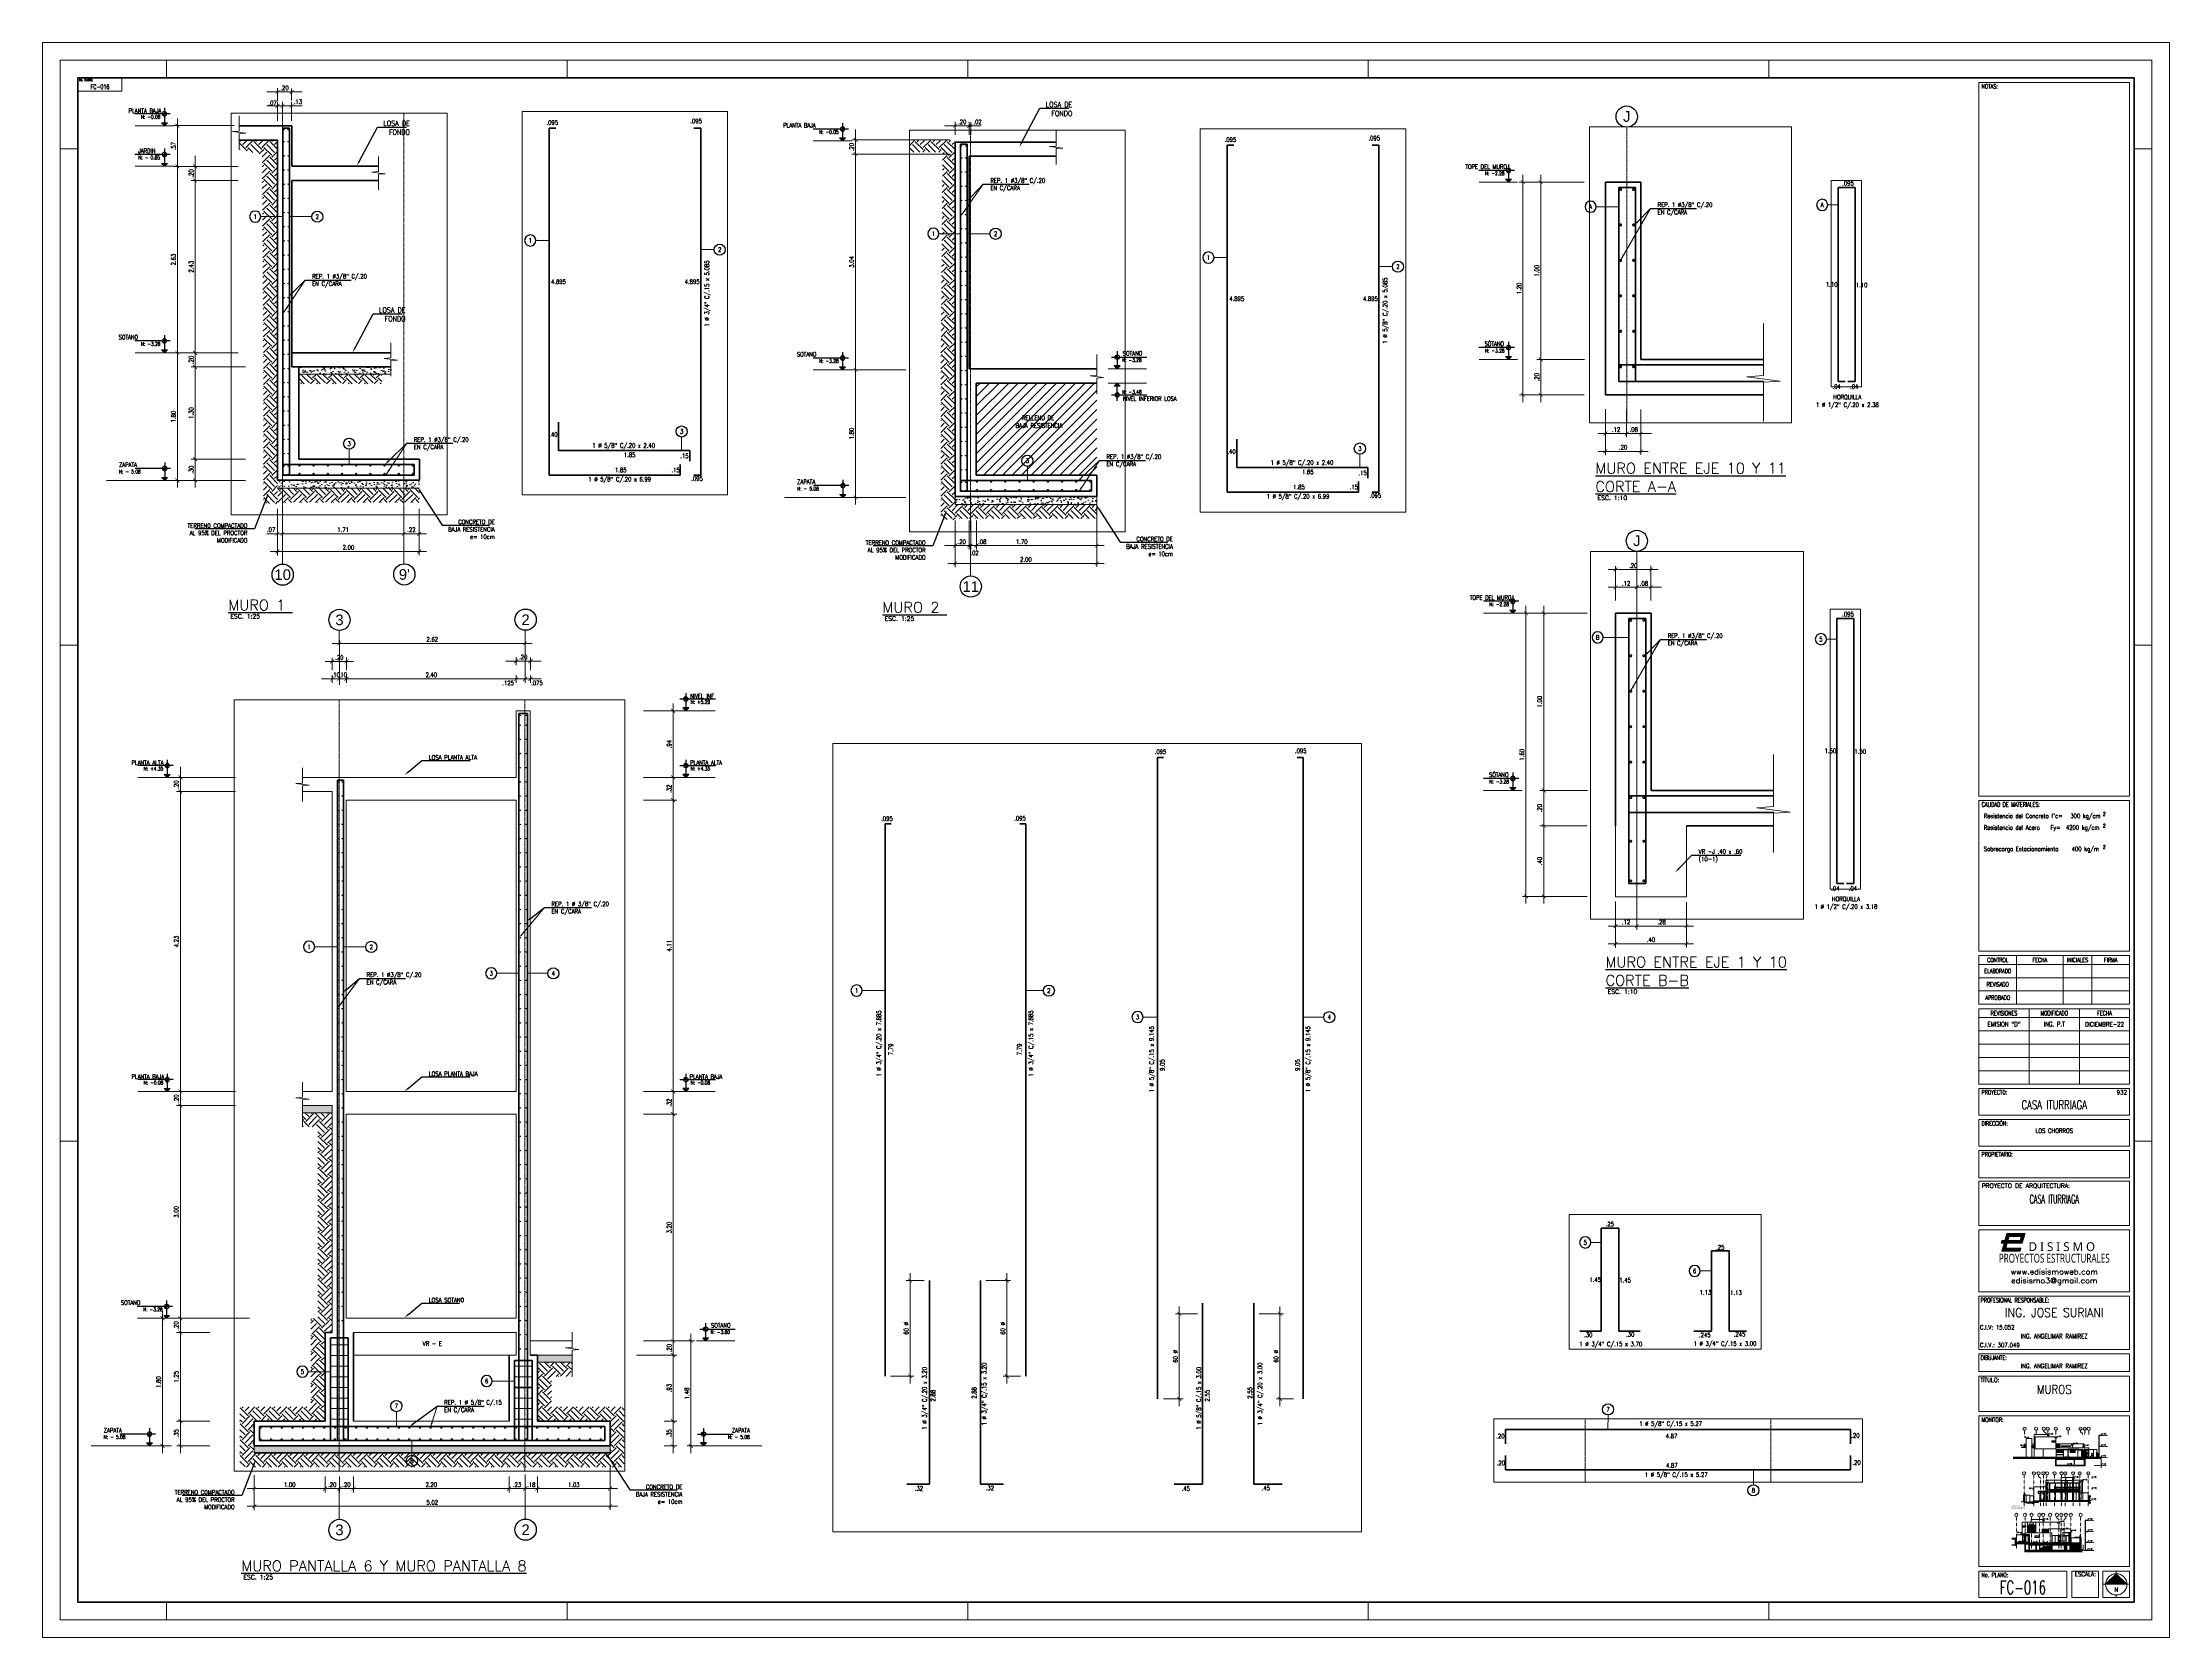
# Paper-space layout 'FC-013' of a CAD drawing. Header units: millimetres. Extents: x 117 to 1317, y -203 to 697.
# The model-space entities are those that its viewports show. They can reach past a viewport. Long polylines and large blocks are cut down to what shows.
import ezdxf
from ezdxf import colors
from ezdxf.entities.mleader import LeaderData, LeaderLine
from ezdxf.enums import TextEntityAlignment as Align
from ezdxf.math import Vec2, Vec3

# ---------------------------------------------------------------- set-up
doc = ezdxf.new("R2010")
doc.units = ezdxf.units.MM
for name, pattern in [('CENTER2', [28.575, 19.05, -3.175, 3.175, -3.175]), ('Dash', [0.006, 0.003, -0.003]), ('HIDDEN2', [0.1875, 0.125, -0.0625]), ('Línea de rejilla', [0.022225, 0.0127, -0.003175, 0.003175, -0.003175]), ('Oculto', [0.007144, 0.004763, -0.002381])]:
    doc.linetypes.add(name, pattern=pattern)
for name, color, linetype, lineweight in [('A-ANNO-DIMS', 7, 'Continuous', 9), ('A-DETL-THIN', 7, 'Continuous', 9), ('A-DOOR', 7, 'Continuous', 9), ('A-DOOR-FRAM', 7, 'Continuous', 18), ('A-FLOR', 7, 'Continuous', 9), ('A-FLOR-HRAL', 7, 'Continuous', 9), ('A-FLOR-LEVL', 7, 'Continuous', 9), ('A-FLOR-OVHD', 7, 'HIDDEN2', 9), ('A-FLOR-PATT', 8, 'Continuous', 35), ('A-GENM', 7, 'Continuous', 9), ('A-GLAZ', 151, 'Continuous', 9), ('A-ROOF', 132, 'Continuous', 9), ('A-ROOF-PATT', 7, 'Continuous', 9), ('A-WALL', 1, 'Continuous', 9), ('C-PRKG', 70, 'Continuous', 9), ('EDIS-CONCRETO BAJA RESIST', 8, 'Continuous', 9), ('EDIS-EJES COLUMNAS', 9, 'CENTER2', 15), ('EDIS-ESTRIBOS', 3, 'Continuous', 15), ('EDIS-Formato', 8, 'Continuous', 9), ('EDIS-PANTALLAS', 3, 'Continuous', 15), ('EDIS-PEDESTALES', 4, 'Continuous', 13), ('EDIS-PL-DIMENSION', 8, 'Continuous', 13), ('EDIS-REFUERZOS DETALLES', 7, 'Continuous', 40), ('EDIS-SIM', 42, 'Continuous', 15), ('EDIS-Texto', 7, 'Continuous', 13), ('EDIS-TEXTO VIGAS CARGA', 3, 'Continuous', 13), ('EDIS-TIERRA', 8, 'Continuous', 13), ('EDIS-VIGAS RIOSTRAS', 6, 'Continuous', 13), ('EST-FORMATO', 8, 'Continuous', 9), ('Est-PL-DIMENSION', 8, 'Continuous', 13), ('EST-TEXTO', 7, 'Continuous', 15), ('G-ANNO-DIMS', 2, 'Continuous', 9), ('G-ANNO-TEXT', 5, 'Continuous', 9), ('h-fachadas', 8, 'Continuous', 9), ('L-SITE', 91, 'Continuous', 9), ('P-SANR-FIXT', 7, 'Continuous', 9), ('Q-CASE', 31, 'Continuous', 9), ('S-BEAM', 12, 'Continuous', 9), ('S-COLS', 6, 'Continuous', 9), ('S-FNDN', 32, 'Continuous', 9), ('S-GRID', 3, 'Continuous', 9), ('S-GRID-IDEN', 3, 'Continuous', 9), ('S-STRS', 7, 'Continuous', 9), ('TEXT', 3, 'Continuous', 30)]:
    doc.layers.add(name, color=color, linetype=linetype, lineweight=lineweight)
for name, color, linetype in [('D-COTA', 8, 'Continuous'), ('EDIS-TEXT', 3, 'Continuous'), ('SIM', 7, 'Continuous'), ('TEXTURA', 8, 'Continuous')]:
    doc.layers.add(name, color=color, linetype=linetype)
doc.layers.add('EDIS-VIEWPORTS', color=151, linetype='Continuous', plot=False)
doc.styles.add('ARIAL', font='arial.ttf')
doc.styles.add('Arial_1', font='arial.ttf', dxfattribs={"height": 0.2})
doc.styles.add('Arial_2', font='arial.ttf', dxfattribs={"width": 0.8, "height": 0.18})
doc.styles.add('EDISISMO C.A.', font='romand.shx', dxfattribs={"width": 0.65})
doc.styles.add('marco', font='', dxfattribs={"width": 0.75, "height": 5})
doc.styles.add('ROMAND', font='romand.shx', dxfattribs={"width": 0.75, "height": 2.5})
doc.styles.add('TEXT 3.50', font='romand.shx', dxfattribs={"width": 0.75, "height": 3.5})
doc.styles.get('marco').set_extended_font_data('@Meiryo UI')
doc.dimstyles.new('cotas', dxfattribs={"dimtxt": 2.5, "dimasz": 3, "dimexe": 2, "dimexo": 3, "dimgap": 1, "dimtad": 1, "dimzin": 4, "dimdsep": 46, "dimtxsty": 'ROMAND', "dimblk": 'STICK', "dimcen": 0, "dimclrd": 256, "dimclre": 256, "dimclrt": 3, "dimazin": 0, "dimtfac": 1, "dimtix": 1, "dimtmove": 2, "dimatfit": 3, "dimfxl": 0.18, "dimtolj": 1, "dimtzin": 0, "dimlwd": 0, "dimlwe": -1, "dimarcsym": 1})
doc.dimstyles.new('Lineal_-_3_mm_Arial', dxfattribs={"dimscale": 0.3048, "dimtxt": 0.18, "dimasz": 0.492126, "dimexe": 0.492126, "dimexo": 0.164042, "dimgap": 0.164042, "dimtad": 1, "dimrnd": 0.01, "dimzin": 0, "dimdsep": 46, "dimtxsty": 'Arial_2', "dimblk1": 'OBLIQUE', "dimblk2": 'OBLIQUE', "dimsah": 1, "dimcen": 0.09, "dimdle": 0.164042, "dimclrt": 2, "dimazin": 0, "dimtfac": 1, "dimtix": 1, "dimtmove": 0, "dimatfit": 3, "dimfxl": 1, "dimtvp": 1, "dimtfill": 1, "dimtolj": 1, "dimtzin": 0, "dimarcsym": 2})
doc.dimstyles.new('Lineal_-_3_mm_Arial_1', dxfattribs={"dimscale": 0.3048, "dimtxt": 0.119063, "dimasz": 0.492126, "dimexe": 0.492126, "dimexo": 0.164042, "dimgap": 0.164042, "dimtad": 1, "dimrnd": 0.01, "dimzin": 4, "dimdsep": 46, "dimtxsty": 'ARIAL', "dimblk1": 'OBLIQUE', "dimblk2": 'OBLIQUE', "dimsah": 1, "dimcen": 0.09, "dimdle": 0.164042, "dimazin": 0, "dimtfac": 1, "dimtix": 1, "dimtmove": 1, "dimatfit": 3, "dimfxl": 1, "dimtvp": 1, "dimtfill": 1, "dimtolj": 1, "dimtzin": 0, "dimarcsym": 2})
pattern_1 = [(45, (1136.2034, 54.90408), (-0.1484924, 0.1484924), [])]
pattern_2 = [(0, (1136.2034, 54.90408), (1.1382, 0.2842), [0.0476, -0.8064, 0.0476, -0.8064, -4.5514]), (0, (1136.2034, 54.90408), (1.1382, 0.2842), [-1.7066, 0.0476, -1.6604, 0.0476, -0.8064, -1.9908]), (0, (1136.2034, 54.90408), (1.1382, 0.2842), [-4.2672, 0.0476, -0.5222, 0.0476, -1.3748]), (120, (1136.6304, 55.04688), (-0.8152244, 0.84361), [0.0476, -0.8064, 0.0476, -0.8064, -4.5514]), (120, (1136.6304, 55.04688), (-0.8152244, 0.84361), [-1.7066, 0.0476, -1.6604, 0.0476, -0.8064, -1.9908]), (120, (1136.6304, 55.04688), (-0.8152244, 0.84361), [-4.2672, 0.0476, -0.5222, 0.0476, -1.3748]), (240, (1136.7718, 55.61528), (-0.3229756, -1.12781), [0.0476, -0.8064, 0.0476, -0.8064, -4.5514]), (240, (1136.7718, 55.61528), (-0.3229756, -1.12781), [-1.7066, 0.0476, -1.6604, 0.0476, -0.8064, -1.9908]), (240, (1136.7718, 55.61528), (-0.3229756, -1.12781), [-4.2672, 0.0476, -0.5222, 0.0476, -1.3748])]
pattern_3 = [(0, (1136.2034, 54.90408), (0.5684, 0.1428), [0.0476, -0.3794, 0.0476, -0.3794, -2.2764]), (0, (1136.2034, 54.90408), (0.5684, 0.1428), [-0.854, 0.0476, -0.8064, 0.0476, -0.3794, -0.9954]), (0, (1136.2034, 54.90408), (0.5684, 0.1428), [-2.1336, 0.0476, -0.238, 0.0476, -0.6636]), (120, (1136.4162, 54.97548), (-0.4078684, 0.4208488), [0.0476, -0.3794, 0.0476, -0.3794, -2.2764]), (120, (1136.4162, 54.97548), (-0.4078684, 0.4208488), [-0.854, 0.0476, -0.8064, 0.0476, -0.3794, -0.9954]), (120, (1136.4162, 54.97548), (-0.4078684, 0.4208488), [-2.1336, 0.0476, -0.238, 0.0476, -0.6636]), (240, (1136.4876, 55.25968), (-0.1605316, -0.5636488), [0.0476, -0.3794, 0.0476, -0.3794, -2.2764]), (240, (1136.4876, 55.25968), (-0.1605316, -0.5636488), [-0.854, 0.0476, -0.8064, 0.0476, -0.3794, -0.9954]), (240, (1136.4876, 55.25968), (-0.1605316, -0.5636488), [-2.1336, 0.0476, -0.238, 0.0476, -0.6636])]
pattern_4 = [(0, (1119.47065, 100.04095), (1.1382, 0.2842), [0.0476, -0.8064, 0.0476, -0.8064, -4.5514]), (0, (1119.47065, 100.04095), (1.1382, 0.2842), [-1.7066, 0.0476, -1.6604, 0.0476, -0.8064, -1.9908]), (0, (1119.47065, 100.04095), (1.1382, 0.2842), [-4.2672, 0.0476, -0.5222, 0.0476, -1.3748]), (120, (1119.89765, 100.18375), (-0.8152244, 0.84361), [0.0476, -0.8064, 0.0476, -0.8064, -4.5514]), (120, (1119.89765, 100.18375), (-0.8152244, 0.84361), [-1.7066, 0.0476, -1.6604, 0.0476, -0.8064, -1.9908]), (120, (1119.89765, 100.18375), (-0.8152244, 0.84361), [-4.2672, 0.0476, -0.5222, 0.0476, -1.3748]), (240, (1120.04045, 100.75215), (-0.3229756, -1.12781), [0.0476, -0.8064, 0.0476, -0.8064, -4.5514]), (240, (1120.04045, 100.75215), (-0.3229756, -1.12781), [-1.7066, 0.0476, -1.6604, 0.0476, -0.8064, -1.9908]), (240, (1120.04045, 100.75215), (-0.3229756, -1.12781), [-4.2672, 0.0476, -0.5222, 0.0476, -1.3748])]
pattern_5 = [(0, (1119.47065, 100.04095), (0.5684, 0.1428), [0.0476, -0.3794, 0.0476, -0.3794, -2.2764]), (0, (1119.47065, 100.04095), (0.5684, 0.1428), [-0.854, 0.0476, -0.8064, 0.0476, -0.3794, -0.9954]), (0, (1119.47065, 100.04095), (0.5684, 0.1428), [-2.1336, 0.0476, -0.238, 0.0476, -0.6636]), (120, (1119.68485, 100.11235), (-0.4078684, 0.42084884), [0.0476, -0.3794, 0.0476, -0.3794, -2.2764]), (120, (1119.68485, 100.11235), (-0.4078684, 0.42084884), [-0.854, 0.0476, -0.8064, 0.0476, -0.3794, -0.9954]), (120, (1119.68485, 100.11235), (-0.4078684, 0.42084884), [-2.1336, 0.0476, -0.238, 0.0476, -0.6636]), (240, (1119.75485, 100.39655), (-0.1605316, -0.56364884), [0.0476, -0.3794, 0.0476, -0.3794, -2.2764]), (240, (1119.75485, 100.39655), (-0.1605316, -0.56364884), [-0.854, 0.0476, -0.8064, 0.0476, -0.3794, -0.9954]), (240, (1119.75485, 100.39655), (-0.1605316, -0.56364884), [-2.1336, 0.0476, -0.238, 0.0476, -0.6636])]
pattern_6 = [(0, (-5.422, 3.872), (0.813, 0.203), [0.034, -0.576, 0.034, -0.576, -3.251]), (0, (-5.422, 3.872), (0.813, 0.203), [-1.219, 0.034, -1.186, 0.034, -0.576, -1.422]), (0, (-5.422, 3.872), (0.813, 0.203), [-3.048, 0.034, -0.373, 0.034, -0.982]), (120, (-5.117, 3.974), (-0.5823032, 0.6025787), [0.034, -0.576, 0.034, -0.576, -3.251]), (120, (-5.117, 3.974), (-0.5823032, 0.6025787), [-1.219, 0.034, -1.186, 0.034, -0.576, -1.422]), (120, (-5.117, 3.974), (-0.5823032, 0.6025787), [-3.048, 0.034, -0.373, 0.034, -0.982]), (240, (-5.015, 4.38), (-0.2306968, -0.8055787), [0.034, -0.576, 0.034, -0.576, -3.251]), (240, (-5.015, 4.38), (-0.2306968, -0.8055787), [-1.219, 0.034, -1.186, 0.034, -0.576, -1.422]), (240, (-5.015, 4.38), (-0.2306968, -0.8055787), [-3.048, 0.034, -0.373, 0.034, -0.982])]
pattern_7 = [(45, (1119.47065, 100.04095), (-0.0742462, 0.0742462), [])]
pattern_8 = [(0, (1132.98787, 74.5002), (1.1382, 0.2842), [0.0476, -0.8064, 0.0476, -0.8064, -4.5514]), (0, (1132.98787, 74.5002), (1.1382, 0.2842), [-1.7066, 0.0476, -1.6604, 0.0476, -0.8064, -1.9908]), (0, (1132.98787, 74.5002), (1.1382, 0.2842), [-4.2672, 0.0476, -0.5222, 0.0476, -1.3748]), (120, (1133.41487, 74.643), (-0.8152244, 0.84361), [0.0476, -0.8064, 0.0476, -0.8064, -4.5514]), (120, (1133.41487, 74.643), (-0.8152244, 0.84361), [-1.7066, 0.0476, -1.6604, 0.0476, -0.8064, -1.9908]), (120, (1133.41487, 74.643), (-0.8152244, 0.84361), [-4.2672, 0.0476, -0.5222, 0.0476, -1.3748]), (240, (1133.55767, 75.2114), (-0.3229756, -1.12781), [0.0476, -0.8064, 0.0476, -0.8064, -4.5514]), (240, (1133.55767, 75.2114), (-0.3229756, -1.12781), [-1.7066, 0.0476, -1.6604, 0.0476, -0.8064, -1.9908]), (240, (1133.55767, 75.2114), (-0.3229756, -1.12781), [-4.2672, 0.0476, -0.5222, 0.0476, -1.3748])]
pattern_9 = [(0, (1132.98787, 74.50021), (0.5684, 0.1428), [0.0476, -0.3794, 0.0476, -0.3794, -2.2764]), (0, (1132.98787, 74.50021), (0.5684, 0.1428), [-0.854, 0.0476, -0.8064, 0.0476, -0.3794, -0.9954]), (0, (1132.98787, 74.50021), (0.5684, 0.1428), [-2.1336, 0.0476, -0.238, 0.0476, -0.6636]), (120, (1133.20207, 74.57161), (-0.4078684, 0.4208488), [0.0476, -0.3794, 0.0476, -0.3794, -2.2764]), (120, (1133.20207, 74.57161), (-0.4078684, 0.4208488), [-0.854, 0.0476, -0.8064, 0.0476, -0.3794, -0.9954]), (120, (1133.20207, 74.57161), (-0.4078684, 0.4208488), [-2.1336, 0.0476, -0.238, 0.0476, -0.6636]), (240, (1133.27347, 74.85581), (-0.1605316, -0.5636488), [0.0476, -0.3794, 0.0476, -0.3794, -2.2764]), (240, (1133.27347, 74.85581), (-0.1605316, -0.5636488), [-0.854, 0.0476, -0.8064, 0.0476, -0.3794, -0.9954]), (240, (1133.27347, 74.85581), (-0.1605316, -0.5636488), [-2.1336, 0.0476, -0.238, 0.0476, -0.6636])]
pattern_10 = [(0, (-21.769, 3.002), (0.813, 0.203), [0.034, -0.576, 0.034, -0.576, -3.251]), (0, (-21.769, 3.002), (0.813, 0.203), [-1.219, 0.034, -1.186, 0.034, -0.576, -1.422]), (0, (-21.769, 3.002), (0.813, 0.203), [-3.048, 0.034, -0.373, 0.034, -0.982]), (120, (-21.464, 3.104), (-0.5823032, 0.6025787), [0.034, -0.576, 0.034, -0.576, -3.251]), (120, (-21.464, 3.104), (-0.5823032, 0.6025787), [-1.219, 0.034, -1.186, 0.034, -0.576, -1.422]), (120, (-21.464, 3.104), (-0.5823032, 0.6025787), [-3.048, 0.034, -0.373, 0.034, -0.982]), (240, (-21.362, 3.51), (-0.2306968, -0.8055787), [0.034, -0.576, 0.034, -0.576, -3.251]), (240, (-21.362, 3.51), (-0.2306968, -0.8055787), [-1.219, 0.034, -1.186, 0.034, -0.576, -1.422]), (240, (-21.362, 3.51), (-0.2306968, -0.8055787), [-3.048, 0.034, -0.373, 0.034, -0.982])]

# ---------------------------------------------------------------- blocks, each defined once
blk = doc.blocks.new('NORTE ROT')
at = {"layer": 'EST-FORMATO'}
h = blk.add_hatch(color=256, dxfattribs=at)
h.paths.add_polyline_path([(0.6, 0), (0, 0.6), (0, 0)])
h.paths.add_polyline_path([(0, 0), (0, 0.6), (-0.6, 0)])
at = {"layer": 'EST-FORMATO', "color": 9}
for p, q in [((0.75, 0), (-0.75, 0)), ((0, 0.75), (0, 0)), ((0, -0.6), (0, -0.75))]:
    blk.add_line(p, q, dxfattribs=at)
at = {"layer": 'EST-FORMATO', "color": 7}
blk.add_lwpolyline([(-0.75, -0.75), (0.75, -0.75), (0.75, 0.75), (-0.75, 0.75)], close=True, dxfattribs=at)
at = {"layer": 'EST-FORMATO'}
blk.add_lwpolyline([(0.6, 0), (0, 0.6), (-0.6, 0)], dxfattribs=at)
at = {"layer": 'EST-FORMATO', "color": 7}
blk.add_circle((0, 0), 0.6, dxfattribs=at)
at = {"layer": 'EST-FORMATO', "insert": (0, -0.3), "char_height": 0.25, "attachment_point": 5, "style": 'EDISISMO C.A.'}
blk.add_mtext_dynamic_manual_height_columns('N', width=0.4112, gutter_width=0.76, heights=[0], dxfattribs=at)
blk = doc.blocks.new('g-2_95x3_60-fija-1 - V16-2257740-SUR-15')
at = {"layer": 'A-DOOR-FRAM'}
for p, q in [((25.34, 5), (25.34, 8.93)), ((25.34, 8.93), (27.85, 8.93)), ((27.8, 8.88), (25.39, 8.88)), ((25.39, 8.88), (25.39, 7.8)), ((27.8, 7.8), (27.8, 8.88)), ((27.85, 8.93), (27.85, 5)), ((27.85, 7.75), (25.34, 7.75)), ((25.34, 7.75), (27.85, 7.75)), ((27.85, 5), (25.34, 5)), ((25.39, 7.8), (27.8, 7.8)), ((25.39, 7.7), (26.57, 7.7)), ((25.39, 5.05), (25.39, 7.7)), ((26.57, 5.05), (25.39, 5.05)), ((26.57, 7.7), (26.57, 5.05)), ((26.62, 7.7), (27.8, 7.7)), ((26.62, 5.05), (26.62, 7.7)), ((27.8, 5.05), (26.62, 5.05)), ((27.8, 7.7), (27.8, 5.05))]:
    blk.add_line(p, q, dxfattribs=at)
blk = doc.blocks.new('G-de aparcamiento - aparcamiento 3_00x6_00-325780-SUR-15')
at = {"layer": 'C-PRKG'}
blk.add_line((16.04, 1.7), (21.24, 1.7), dxfattribs=at)
blk = doc.blocks.new('G-de aparcamiento - aparcamiento 3_00x5_50-326047-SUR-15')
at = {"layer": 'C-PRKG'}
blk.add_line((32.44, 1.7), (27.24, 1.7), dxfattribs=at)
blk = doc.blocks.new('g1-reja estacionamiento - Hoja con Ventana-1198717-SUR-15')
at = {"layer": 'A-DOOR'}
for p, q in [((32.18, 4.1), (32.18, 1.72)), ((32.19, 1.72), (32.18, 1.72)), ((32.19, 1.72), (32.19, 4.1)), ((32.23, 1.72), (32.19, 1.72)), ((32.23, 1.72), (32.23, 4.1))]:
    blk.add_line(p, q, dxfattribs=at)
blk = doc.blocks.new('1_91x2_30 - 1_60X2_30 2-1774885-SUR-15')
at = {"layer": 'A-DOOR', "lineweight": 18}
for p, q in [((15.98, 4), (15.97, 4)), ((15.97, 4), (15.97, 1.85)), ((15.97, 1.85), (15.98, 1.85)), ((15.98, 1.85), (15.98, 4))]:
    blk.add_line(p, q, dxfattribs=at)
at = {"layer": 'A-DOOR-FRAM', "lineweight": 18}
for p, q in [((15.94, 4.1), (15.94, 4.05)), ((16.04, 4.1), (15.94, 4.1)), ((15.94, 4.05), (16.04, 4.05)), ((15.99, 4.05), (15.96, 4.05)), ((15.96, 4.05), (15.96, 4)), ((15.96, 4), (15.99, 4)), ((15.99, 1.85), (15.96, 1.85)), ((15.96, 1.85), (15.96, 1.8)), ((15.96, 1.8), (15.99, 1.8)), ((15.99, 4), (15.99, 4.05)), ((15.99, 1.8), (15.99, 1.85)), ((16.04, 4.05), (16.04, 4.1))]:
    blk.add_line(p, q, dxfattribs=at)
at = {"layer": 'A-DOOR-FRAM'}
for p, q in [((15.94, 1.8), (15.94, 4.05)), ((15.96, 1.85), (15.96, 4)), ((15.99, 4), (15.99, 1.85)), ((16.04, 1.8), (16.04, 4.05))]:
    blk.add_line(p, q, dxfattribs=at)
blk = doc.blocks.new('g1-reja ACC-DERVICIO - Hoja con Ventana-1488031-SUR-15')
at = {"layer": 'A-DOOR'}
for p, q in [((28.6, 3.9), (28.6, 1.72)), ((28.64, 1.72), (28.6, 1.72)), ((28.6, 1.72), (28.6, 1.72)), ((28.64, 1.72), (28.64, 3.9)), ((28.66, 1.72), (28.64, 1.72)), ((28.66, 3.9), (28.66, 1.72)), ((28.7, 1.72), (28.66, 1.72)), ((28.7, 1.72), (28.7, 3.9)), ((28.73, 1.72), (28.7, 1.72)), ((28.73, 3.9), (28.73, 1.72)), ((28.77, 1.72), (28.73, 1.72)), ((28.77, 1.72), (28.77, 3.9)), ((28.79, 1.72), (28.77, 1.72)), ((28.79, 3.9), (28.79, 1.72)), ((28.83, 1.72), (28.79, 1.72)), ((28.83, 1.72), (28.83, 3.9)), ((28.86, 1.72), (28.83, 1.72)), ((28.86, 3.9), (28.86, 1.72)), ((28.9, 1.72), (28.86, 1.72)), ((28.9, 1.72), (28.9, 3.9)), ((28.92, 1.72), (28.9, 1.72)), ((28.92, 3.9), (28.92, 1.72)), ((28.96, 1.72), (28.92, 1.72)), ((28.96, 1.72), (28.96, 3.9)), ((28.99, 1.72), (28.96, 1.72)), ((28.99, 3.9), (28.99, 1.72)), ((29.03, 1.72), (28.99, 1.72)), ((29.03, 1.72), (29.03, 3.9)), ((29.05, 1.72), (29.03, 1.72)), ((29.05, 3.9), (29.05, 1.72)), ((29.09, 1.72), (29.05, 1.72)), ((29.09, 1.72), (29.09, 3.9)), ((29.12, 1.72), (29.09, 1.72)), ((29.12, 3.9), (29.12, 1.72)), ((29.16, 1.72), (29.12, 1.72)), ((29.16, 1.72), (29.16, 3.9)), ((29.18, 1.72), (29.16, 1.72)), ((29.18, 3.9), (29.18, 1.72)), ((29.22, 1.72), (29.18, 1.72)), ((29.22, 1.72), (29.22, 3.9)), ((29.24, 1.72), (29.22, 1.72)), ((29.24, 3.9), (29.24, 1.72)), ((29.29, 1.72), (29.24, 1.72)), ((29.29, 1.72), (29.29, 3.9)), ((29.31, 1.72), (29.29, 1.72)), ((29.31, 3.9), (29.31, 1.72)), ((29.35, 1.72), (29.31, 1.72)), ((29.35, 1.72), (29.35, 3.9)), ((29.37, 1.72), (29.35, 1.72)), ((29.37, 3.9), (29.37, 1.72)), ((29.42, 1.72), (29.37, 1.72)), ((29.42, 1.72), (29.42, 3.9)), ((29.44, 1.72), (29.42, 1.72)), ((29.44, 3.9), (29.44, 1.72)), ((29.48, 1.72), (29.44, 1.72)), ((29.48, 1.72), (29.48, 3.9)), ((29.5, 1.72), (29.48, 1.72)), ((29.5, 3.9), (29.5, 1.72)), ((29.55, 1.72), (29.5, 1.72)), ((29.55, 1.72), (29.55, 3.9)), ((29.57, 1.72), (29.55, 1.72)), ((29.57, 3.9), (29.57, 1.72)), ((29.61, 1.72), (29.57, 1.72)), ((29.61, 1.72), (29.61, 3.9)), ((29.63, 1.72), (29.61, 1.72)), ((29.63, 3.9), (29.63, 1.72)), ((29.68, 1.72), (29.63, 1.72)), ((29.68, 1.72), (29.68, 3.9)), ((29.7, 1.72), (29.68, 1.72)), ((29.7, 3.9), (29.7, 1.72)), ((29.74, 1.72), (29.7, 1.72)), ((29.74, 1.72), (29.74, 3.9)), ((29.76, 1.72), (29.74, 1.72)), ((29.76, 3.9), (29.76, 1.72)), ((29.8, 1.72), (29.76, 1.72)), ((29.8, 1.72), (29.8, 3.9)), ((29.83, 1.72), (29.8, 1.72)), ((29.83, 3.9), (29.83, 1.72)), ((29.87, 1.72), (29.83, 1.72)), ((29.87, 1.72), (29.87, 3.9)), ((29.89, 1.72), (29.87, 1.72)), ((29.89, 3.9), (29.89, 1.72)), ((29.93, 1.72), (29.89, 1.72)), ((29.93, 1.72), (29.93, 3.9)), ((29.96, 1.72), (29.93, 1.72)), ((29.96, 3.9), (29.96, 1.72)), ((30, 1.72), (29.96, 1.72)), ((30, 1.72), (30, 3.9)), ((30.02, 1.72), (30, 1.72)), ((30.02, 3.9), (30.02, 1.72)), ((30.06, 1.72), (30.02, 1.72)), ((30.06, 1.72), (30.06, 3.9)), ((30.09, 1.72), (30.06, 1.72)), ((30.09, 3.9), (30.09, 1.72)), ((30.13, 1.72), (30.09, 1.72)), ((30.13, 1.72), (30.13, 3.9)), ((30.15, 1.72), (30.13, 1.72)), ((30.15, 3.9), (30.15, 1.72)), ((30.19, 1.72), (30.15, 1.72)), ((30.19, 1.72), (30.19, 3.9)), ((30.22, 1.72), (30.19, 1.72)), ((30.22, 3.9), (30.22, 1.72)), ((30.26, 1.72), (30.22, 1.72)), ((30.26, 1.72), (30.26, 3.9)), ((30.28, 1.72), (30.26, 1.72)), ((30.28, 3.9), (30.28, 1.72)), ((30.32, 1.72), (30.28, 1.72)), ((30.32, 1.72), (30.32, 3.9)), ((30.34, 1.72), (30.32, 1.72)), ((30.34, 3.9), (30.34, 1.72)), ((30.39, 1.72), (30.34, 1.72)), ((30.39, 1.72), (30.39, 3.9)), ((30.41, 1.72), (30.39, 1.72)), ((30.41, 3.9), (30.41, 1.72)), ((30.45, 1.72), (30.41, 1.72)), ((30.45, 1.72), (30.45, 3.9)), ((30.47, 1.72), (30.45, 1.72)), ((30.47, 3.9), (30.47, 1.72)), ((30.52, 1.72), (30.47, 1.72)), ((30.52, 1.72), (30.52, 3.9)), ((30.54, 1.72), (30.52, 1.72)), ((30.54, 3.9), (30.54, 1.72)), ((30.58, 1.72), (30.54, 1.72)), ((30.58, 1.72), (30.58, 3.9)), ((30.6, 1.72), (30.58, 1.72)), ((30.6, 3.9), (30.6, 1.72)), ((30.65, 1.72), (30.6, 1.72)), ((30.65, 1.72), (30.65, 3.9)), ((30.67, 1.72), (30.65, 1.72)), ((30.67, 3.9), (30.67, 1.72)), ((30.71, 1.72), (30.67, 1.72)), ((30.71, 1.72), (30.71, 3.9)), ((30.73, 1.72), (30.71, 1.72)), ((30.73, 3.9), (30.73, 1.72)), ((30.78, 1.72), (30.73, 1.72)), ((30.78, 1.72), (30.78, 3.9)), ((30.8, 1.72), (30.78, 1.72)), ((30.8, 3.9), (30.8, 1.72)), ((30.84, 1.72), (30.8, 1.72)), ((30.84, 1.72), (30.84, 3.9)), ((30.86, 1.72), (30.84, 1.72)), ((30.86, 3.9), (30.86, 1.72)), ((30.91, 1.72), (30.86, 1.72)), ((30.91, 1.72), (30.91, 3.9)), ((30.93, 1.72), (30.91, 1.72)), ((30.93, 3.9), (30.93, 1.72)), ((30.97, 1.72), (30.93, 1.72)), ((30.97, 1.72), (30.97, 3.9)), ((30.99, 1.72), (30.97, 1.72)), ((30.99, 3.9), (30.99, 1.72)), ((31.03, 1.72), (30.99, 1.72)), ((31.03, 1.72), (31.03, 3.9)), ((31.06, 1.72), (31.03, 1.72)), ((31.06, 3.9), (31.06, 1.72)), ((31.1, 1.72), (31.06, 1.72)), ((31.1, 1.72), (31.1, 3.9)), ((31.12, 1.72), (31.1, 1.72)), ((31.12, 3.9), (31.12, 1.72)), ((31.16, 1.72), (31.12, 1.72)), ((31.16, 1.72), (31.16, 3.9)), ((31.19, 1.72), (31.16, 1.72)), ((31.19, 3.9), (31.19, 1.72)), ((31.23, 1.72), (31.19, 1.72)), ((31.23, 1.72), (31.23, 3.9)), ((31.25, 1.72), (31.23, 1.72)), ((31.25, 3.9), (31.25, 1.72)), ((31.29, 1.72), (31.25, 1.72)), ((31.29, 1.72), (31.29, 3.9)), ((31.32, 1.72), (31.29, 1.72)), ((31.32, 3.9), (31.32, 1.72)), ((31.36, 1.72), (31.32, 1.72)), ((31.36, 1.72), (31.36, 3.9)), ((31.38, 1.72), (31.36, 1.72)), ((31.38, 3.9), (31.38, 1.72)), ((31.42, 1.72), (31.38, 1.72)), ((31.42, 1.72), (31.42, 3.9)), ((31.45, 1.72), (31.42, 1.72)), ((31.45, 3.9), (31.45, 1.72)), ((31.49, 1.72), (31.45, 1.72)), ((31.49, 1.72), (31.49, 3.9)), ((31.51, 1.72), (31.49, 1.72)), ((31.51, 3.9), (31.51, 1.72)), ((31.55, 1.72), (31.51, 1.72)), ((31.55, 1.72), (31.55, 3.9)), ((31.57, 1.72), (31.55, 1.72)), ((31.57, 3.9), (31.57, 1.72)), ((31.62, 1.72), (31.57, 1.72)), ((31.62, 1.72), (31.62, 3.9)), ((31.64, 1.72), (31.62, 1.72)), ((31.64, 3.9), (31.64, 1.72)), ((31.68, 1.72), (31.64, 1.72)), ((31.68, 1.72), (31.68, 3.9)), ((31.7, 1.72), (31.68, 1.72)), ((31.7, 3.9), (31.7, 1.72)), ((31.75, 1.72), (31.7, 1.72)), ((31.75, 1.72), (31.75, 3.9)), ((31.77, 1.72), (31.75, 1.72)), ((31.77, 3.9), (31.77, 1.72)), ((31.81, 1.72), (31.77, 1.72)), ((31.81, 1.72), (31.81, 3.9)), ((31.83, 1.72), (31.81, 1.72)), ((31.83, 3.9), (31.83, 1.72)), ((31.88, 1.72), (31.83, 1.72)), ((31.88, 1.72), (31.88, 3.9)), ((31.9, 1.72), (31.88, 1.72)), ((31.9, 3.9), (31.9, 1.72)), ((31.94, 1.72), (31.9, 1.72)), ((31.94, 1.72), (31.94, 3.9)), ((31.96, 1.72), (31.94, 1.72)), ((31.96, 3.9), (31.96, 1.72)), ((32.01, 1.72), (31.96, 1.72)), ((32.01, 1.72), (32.01, 3.9)), ((32.03, 1.72), (32.01, 1.72)), ((32.03, 3.9), (32.03, 1.72)), ((32.07, 1.72), (32.03, 1.72)), ((32.07, 1.72), (32.07, 3.9)), ((32.09, 1.72), (32.07, 1.72)), ((32.09, 3.9), (32.09, 1.72)), ((32.13, 1.72), (32.09, 1.72)), ((32.13, 1.72), (32.13, 3.9)), ((32.16, 1.72), (32.13, 1.72)), ((32.16, 3.9), (32.16, 1.72)), ((32.18, 1.72), (32.16, 1.72)), ((32.24, 1.72), (32.23, 1.72)), ((32.24, 3.9), (32.24, 1.72)), ((32.26, 1.72), (32.24, 1.72)), ((32.26, 1.72), (32.26, 3.9)), ((32.28, 1.72), (32.26, 1.72)), ((32.28, 3.9), (32.28, 1.72))]:
    blk.add_line(p, q, dxfattribs=at)
blk = doc.blocks.new('Coulissante - Apparente-vidrio - 1_10x2_40-2148300-SUR-15')
at = {"layer": 'A-DOOR'}
for p, q in [((10.37, 7.77), (10.32, 7.77)), ((10.37, 4.95), (10.37, 7.77)), ((10.39, 5.9), (10.39, 5.92)), ((10.39, 5.8), (10.39, 5.9)), ((10.39, 5.78), (10.39, 5.8)), ((10.4, 5.92), (10.4, 7.72)), ((10.4, 7.72), (11.37, 7.72)), ((10.4, 5), (10.4, 5.78)), ((11.37, 5), (10.4, 5)), ((10.41, 5.92), (10.41, 5.9)), ((10.41, 5.9), (10.41, 5.8)), ((10.41, 5.8), (10.41, 5.78)), ((11.37, 7.72), (11.37, 5)), ((11.42, 7.77), (11.42, 4.95))]:
    blk.add_line(p, q, dxfattribs=at)
for points in [[(10.39, 5.92), (10.4, 5.92), (10.4, 5.92), (10.41, 5.92), (10.41, 5.92)], [(10.39, 5.9), (10.4, 5.9), (10.4, 5.9), (10.41, 5.9), (10.41, 5.9)], [(10.39, 5.8), (10.4, 5.8), (10.4, 5.8), (10.41, 5.8), (10.41, 5.8)], [(10.39, 5.78), (10.4, 5.78), (10.4, 5.78), (10.41, 5.78), (10.41, 5.78)]]:
    blk.add_open_spline(points, degree=3, dxfattribs=at)
at = {"layer": 'A-DOOR-FRAM'}
for p, q in [((11.62, 7.85), (10.32, 7.85)), ((10.32, 7.77), (11.62, 7.77))]:
    blk.add_line(p, q, dxfattribs=at)
blk = doc.blocks.new('1_00x2_60 fija - 1_75x_70-1960592-SUR-15')
at = {"layer": 'A-DOOR-FRAM'}
for p, q in [((15.84, 7.65), (14.09, 7.65)), ((14.09, 7.65), (14.09, 6.95)), ((14.09, 6.95), (15.84, 6.95)), ((14.14, 7.6), (15.79, 7.6)), ((14.14, 7), (14.14, 7.6)), ((15.79, 7), (14.14, 7)), ((14.19, 7.55), (15.74, 7.55)), ((14.19, 7.05), (14.19, 7.55)), ((15.74, 7.05), (14.19, 7.05)), ((15.74, 7.55), (15.74, 7.05)), ((15.79, 7.6), (15.79, 7)), ((15.84, 6.95), (15.84, 7.65))]:
    blk.add_line(p, q, dxfattribs=at)
blk = doc.blocks.new('PUERTA CORR 1_68 - 2_44-1872665-SUR-15')
at = {"layer": 'A-DOOR-FRAM'}
for p, q in [((20.94, 4.95), (20.94, 7.8)), ((20.94, 7.8), (23.48, 7.8)), ((20.99, 7.75), (22.18, 7.75)), ((20.99, 5), (20.99, 7.75)), ((22.18, 5), (20.99, 5)), ((22.18, 7.75), (22.18, 5)), ((22.23, 7.8), (22.23, 4.95)), ((22.23, 7.75), (23.43, 7.75)), ((23.43, 5), (22.23, 5)), ((23.43, 7.75), (23.43, 5)), ((23.48, 7.8), (23.48, 4.95))]:
    blk.add_line(p, q, dxfattribs=at)
blk = doc.blocks.new('Coche _1_ - Coche _1_-1978042-SUR-15')
at = {"layer": 'L-SITE'}
for centre, radius, start, end in [((17.25, 2.04), 0.336, 360, 180), ((17.25, 2.04), 0.336, 180, 360), ((17.25, 2.04), 0.246, 0, 180), ((17.25, 2.04), 0.246, 180, 360), ((17.25, 2.04), 0.223, 159.81409, 199.83847), ((17.25, 2.04), 0.207, 161.0338, 198.84899), ((17.25, 2.04), 0.223, 219.95774, 259.83847), ((17.25, 2.04), 0.223, 99.95774, 139.84053), ((17.25, 2.04), 0.207, 101.16486, 138.86221), ((17.25, 2.04), 0.207, 221.16486, 258.84899), ((17.25, 2.04), 0.0868, 163.75746, 196.23091), ((17.25, 2.04), 0.0868, 103.75746, 136.23091), ((17.25, 2.04), 0.0868, 223.75746, 256.23091), ((17.25, 2.04), 0.0868, 43.75746, 76.23091), ((17.25, 2.04), 0.0868, 283.75746, 316.23091), ((17.25, 2.04), 0.223, 39.95774, 79.83847), ((17.25, 2.04), 0.223, 279.95774, 319.83847), ((17.25, 2.04), 0.207, 41.16486, 78.84899), ((17.25, 2.04), 0.207, 281.16486, 318.84899), ((17.25, 2.04), 0.0868, 343.75746, 16.23091), ((17.25, 2.04), 0.207, 341.16486, 18.84899), ((17.25, 2.04), 0.223, 339.95774, 19.83847), ((19.02, 2.57), 0.0127, 0, 180), ((19.02, 2.57), 0.0127, 180, 0), ((19.95, 2.04), 0.336, 0, 180), ((19.95, 2.04), 0.336, 180, 360), ((19.95, 2.04), 0.246, 0, 180), ((19.95, 2.04), 0.246, 180, 360), ((19.95, 2.04), 0.223, 159.81409, 199.83847), ((19.95, 2.04), 0.207, 161.0338, 198.84899), ((19.95, 2.04), 0.223, 99.95774, 139.84053), ((19.95, 2.04), 0.223, 219.95774, 259.83847), ((19.95, 2.04), 0.207, 101.16486, 138.86221), ((19.95, 2.04), 0.207, 221.16486, 258.84899), ((19.95, 2.04), 0.0868, 163.75746, 196.23091), ((19.95, 2.04), 0.0868, 103.75746, 136.23091), ((19.95, 2.04), 0.0868, 223.75746, 256.23091), ((19.95, 2.04), 0.0868, 43.75746, 76.23091), ((19.95, 2.04), 0.0868, 283.75746, 316.23091), ((19.95, 2.04), 0.223, 39.95774, 79.83847), ((19.95, 2.04), 0.207, 41.16486, 78.84899), ((19.95, 2.04), 0.207, 281.16486, 318.84899), ((19.95, 2.04), 0.223, 279.95774, 319.83847), ((19.95, 2.04), 0.0868, 343.75746, 16.23091), ((19.95, 2.04), 0.207, 341.16486, 18.84899), ((19.95, 2.04), 0.223, 339.95774, 19.83847)]:
    blk.add_arc(centre, radius, start, end, dxfattribs=at)
for start_param, end_param in [(0, 3.141593), (3.141593, 6.283185)]:
    blk.add_ellipse((16.38, 2.08), major_axis=(-0.0092, 0.0357), ratio=0.886549, start_param=start_param, end_param=end_param, dxfattribs=at)
for points, knots in [([(20.59, 1.98), (20.58, 1.98), (20.57, 1.97), (20.48, 1.95), (20.39, 1.94), (20.34, 1.94), (20.34, 1.94), (20.34, 1.98), (20.33, 2.06), (20.33, 2.11), (20.3, 2.18), (20.27, 2.24), (20.23, 2.3), (20.18, 2.35), (20.14, 2.38), (20.08, 2.4), (20.02, 2.42), (19.97, 2.42), (19.91, 2.42), (19.84, 2.4), (19.77, 2.37), (19.72, 2.33), (19.67, 2.29), (19.63, 2.23), (19.6, 2.17), (19.58, 2.12), (19.58, 2.06), (19.57, 1.99), (19.58, 1.95), (19.58, 1.94), (19.57, 1.94), (19.57, 1.93), (19.46, 1.93), (19.16, 1.93), (18.84, 1.93), (18.54, 1.93), (18.25, 1.93), (18.02, 1.94), (17.75, 1.94), (17.64, 1.93), (17.63, 1.94), (17.63, 2.02), (17.62, 2.09), (17.61, 2.15), (17.58, 2.21), (17.54, 2.28), (17.49, 2.33), (17.43, 2.37), (17.37, 2.39), (17.3, 2.41), (17.25, 2.41), (17.2, 2.41), (17.11, 2.38), (17.03, 2.34), (16.98, 2.3), (16.93, 2.24), (16.9, 2.18), (16.88, 2.12), (16.86, 2.08), (16.86, 1.93), (16.86, 1.91), (16.86, 1.9), (16.85, 1.89), (16.81, 1.89), (16.61, 1.9), (16.51, 1.9), (16.35, 1.91), (16.35, 1.91), (16.35, 1.94), (16.33, 1.94), (16.31, 1.96), (16.29, 1.98), (16.29, 2), (16.29, 2), (16.27, 2), (16.27, 2.01), (16.27, 2.02), (16.27, 2.02), (16.28, 2.03), (16.28, 2.03), (16.28, 2.04), (16.27, 2.05), (16.27, 2.05), (16.27, 2.05), (16.27, 2.05), (16.28, 2.05), (16.28, 2.05), (16.28, 2.07), (16.27, 2.07), (16.27, 2.07), (16.26, 2.07), (16.26, 2.07), (16.27, 2.07), (16.27, 2.08), (16.27, 2.08), (16.27, 2.09), (16.26, 2.09), (16.26, 2.09), (16.26, 2.1), (16.26, 2.1), (16.27, 2.1), (16.27, 2.1), (16.27, 2.12), (16.27, 2.12), (16.26, 2.12), (16.26, 2.12), (16.26, 2.13), (16.26, 2.13), (16.25, 2.13), (16.25, 2.13), (16.25, 2.18), (16.24, 2.24), (16.24, 2.25), (16.25, 2.25), (16.25, 2.26), (16.25, 2.32), (16.25, 2.33), (16.26, 2.35), (16.3, 2.43), (16.34, 2.5), (16.34, 2.51), (16.35, 2.52), (16.43, 2.58), (16.53, 2.64), (16.61, 2.68), (16.74, 2.75), (16.88, 2.8), (16.9, 2.81), (16.91, 2.81), (16.94, 2.81), (17, 2.81), (17.03, 2.81), (17.04, 2.81), (17.07, 2.83), (17.16, 2.89), (17.32, 2.98), (17.51, 3.08), (17.75, 3.18), (17.88, 3.24), (17.98, 3.27), (18.04, 3.29), (18.1, 3.3), (18.22, 3.33), (18.36, 3.34), (18.52, 3.36), (18.69, 3.36), (18.92, 3.36), (19.14, 3.35), (19.42, 3.33), (19.66, 3.32), (19.95, 3.29), (20.11, 3.27), (20.18, 3.26), (20.22, 3.25), (20.27, 3.24), (20.37, 3.24), (20.45, 3.24), (20.48, 3.23), (20.5, 3.22), (20.51, 3.19), (20.53, 3.12), (20.56, 2.98), (20.58, 2.91), (20.59, 2.88), (20.59, 2.87)], [8.395682, 8.395682, 8.395682, 8.395682, 9, 10, 11, 12, 13, 14, 15, 16, 17, 18, 19, 20, 21, 22, 23, 24, 25, 26, 27, 28, 29, 30, 31, 32, 33, 34, 35, 36, 37, 38, 39, 40, 41, 42, 43, 44, 45, 46, 47, 48, 49, 50, 51, 52, 53, 54, 55, 56, 57, 58, 59, 60, 61, 62, 63, 64, 65, 66, 67, 68, 69, 70, 71, 72, 73, 74, 75, 76, 77, 78, 79, 80, 81, 82, 83, 84, 85, 86, 87, 88, 89, 90, 91, 92, 93, 94, 95, 96, 97, 98, 99, 100, 101, 102, 103, 104, 105, 106, 107, 108, 109, 110, 111, 112, 113, 114, 115, 116, 117, 118, 119, 120, 121, 122, 123, 124, 125, 126, 127, 128, 129, 130, 131, 132, 133, 134, 135, 136, 137, 138, 139, 140, 141, 142, 143, 144, 145, 146, 147, 148, 149, 150, 151, 152, 153, 154, 155, 156, 157, 158, 159, 160, 161, 162, 163, 164, 165, 166, 167, 168, 169, 169.616248, 169.616248, 169.616248, 169.616248]), ([(16.83, 2.54), (17.11, 2.55), (17.42, 2.56), (17.7, 2.56), (18.05, 2.57), (18.68, 2.59), (19.1, 2.59), (19.44, 2.6), (19.99, 2.61), (20.36, 2.61), (20.52, 2.61), (20.58, 2.61), (20.59, 2.61)], [0, 0, 0, 0, 1, 2, 3, 4, 5, 6, 7, 8, 9, 9.338557, 9.338557, 9.338557, 9.338557]), ([(16.83, 2.54), (17.11, 2.55), (17.42, 2.56), (17.7, 2.56), (18.05, 2.57), (18.68, 2.59), (19.1, 2.59), (19.44, 2.6), (19.99, 2.61), (20.36, 2.61), (20.52, 2.61), (20.58, 2.61), (20.59, 2.61)], [0, 0, 0, 0, 1, 2, 3, 4, 5, 6, 7, 8, 9, 9.338557, 9.338557, 9.338557, 9.338557]), ([(17.17, 2.06), (17.17, 2.06), (17.16, 2.06), (17.16, 2.06), (17.16, 2.07), (17.16, 2.07), (17.12, 2.1), (17.09, 2.12), (17.09, 2.13), (17.09, 2.13), (17.09, 2.13), (17.09, 2.13)], [0, 0, 0, 0, 1, 2, 3, 4, 5, 6, 7, 8, 8.5, 8.5, 8.5, 8.5]), ([(17.09, 2.13), (17.09, 2.13), (17.1, 2.13), (17.14, 2.11), (17.17, 2.1), (17.17, 2.1), (17.18, 2.1), (17.19, 2.1), (17.19, 2.09), (17.18, 2.07), (17.17, 2.06), (17.17, 2.06)], [8.5, 8.5, 8.5, 8.5, 9, 10, 11, 12, 13, 14, 15, 16, 17, 17, 17, 17]), ([(17.09, 1.95), (17.09, 1.95), (17.09, 1.96), (17.12, 1.98), (17.16, 2), (17.16, 2), (17.16, 2.01), (17.16, 2.01), (17.17, 2.01), (17.19, 1.99), (17.19, 1.98), (17.19, 1.98)], [8.5, 8.5, 8.5, 8.5, 9, 10, 11, 12, 13, 14, 15, 16, 17, 17, 17, 17]), ([(17.19, 1.98), (17.19, 1.98), (17.19, 1.98), (17.18, 1.97), (17.17, 1.98), (17.17, 1.98), (17.13, 1.96), (17.09, 1.94), (17.09, 1.94), (17.09, 1.95), (17.09, 1.95), (17.09, 1.95)], [0, 0, 0, 0, 1, 2, 3, 4, 5, 6, 7, 8, 8.5, 8.5, 8.5, 8.5]), ([(17.23, 2.11), (17.23, 2.11), (17.22, 2.12), (17.23, 2.13), (17.23, 2.13), (17.23, 2.13), (17.24, 2.18), (17.24, 2.21), (17.24, 2.22), (17.25, 2.22), (17.25, 2.22), (17.25, 2.22)], [0, 0, 0, 0, 1, 2, 3, 4, 5, 6, 7, 8, 8.5, 8.5, 8.5, 8.5]), ([(17.24, 1.86), (17.24, 1.86), (17.24, 1.86), (17.23, 1.9), (17.23, 1.94), (17.23, 1.94), (17.22, 1.95), (17.22, 1.96), (17.23, 1.96), (17.25, 1.96), (17.26, 1.96), (17.26, 1.96)], [8.5, 8.5, 8.5, 8.5, 9, 10, 11, 12, 13, 14, 15, 16, 17, 17, 17, 17]), ([(17.25, 2.22), (17.25, 2.22), (17.25, 2.21), (17.26, 2.17), (17.26, 2.13), (17.26, 2.13), (17.27, 2.13), (17.27, 2.12), (17.26, 2.11), (17.24, 2.11), (17.23, 2.11), (17.23, 2.11)], [8.5, 8.5, 8.5, 8.5, 9, 10, 11, 12, 13, 14, 15, 16, 17, 17, 17, 17]), ([(17.26, 1.96), (17.27, 1.96), (17.27, 1.96), (17.27, 1.95), (17.26, 1.95), (17.26, 1.94), (17.25, 1.9), (17.25, 1.86), (17.25, 1.85), (17.24, 1.85), (17.24, 1.85), (17.24, 1.86)], [0, 0, 0, 0, 1, 2, 3, 4, 5, 6, 7, 8, 8.5, 8.5, 8.5, 8.5]), ([(17.3, 2.09), (17.3, 2.09), (17.31, 2.1), (17.31, 2.1), (17.32, 2.1), (17.32, 2.1), (17.36, 2.11), (17.4, 2.13), (17.4, 2.13), (17.4, 2.13), (17.41, 2.12), (17.4, 2.12)], [0, 0, 0, 0, 1, 2, 3, 4, 5, 6, 7, 8, 8.5, 8.5, 8.5, 8.5]), ([(17.4, 2.12), (17.4, 2.12), (17.4, 2.12), (17.37, 2.09), (17.33, 2.07), (17.33, 2.07), (17.33, 2.06), (17.33, 2.06), (17.32, 2.06), (17.31, 2.08), (17.3, 2.09), (17.3, 2.09)], [8.5, 8.5, 8.5, 8.5, 9, 10, 11, 12, 13, 14, 15, 16, 17, 17, 17, 17]), ([(17.4, 1.94), (17.4, 1.94), (17.39, 1.94), (17.36, 1.96), (17.32, 1.98), (17.32, 1.98), (17.31, 1.97), (17.31, 1.98), (17.3, 1.98), (17.32, 2.01), (17.32, 2.01), (17.32, 2.01)], [8.5, 8.5, 8.5, 8.5, 9, 10, 11, 12, 13, 14, 15, 16, 17, 17, 17, 17]), ([(17.32, 2.01), (17.32, 2.01), (17.33, 2.01), (17.33, 2.01), (17.33, 2), (17.34, 2), (17.37, 1.97), (17.4, 1.95), (17.41, 1.95), (17.4, 1.94), (17.4, 1.94), (17.4, 1.94)], [0, 0, 0, 0, 1, 2, 3, 4, 5, 6, 7, 8, 8.5, 8.5, 8.5, 8.5]), ([(19.88, 2.06), (19.88, 2.06), (19.87, 2.06), (19.87, 2.06), (19.87, 2.07), (19.86, 2.07), (19.83, 2.1), (19.8, 2.12), (19.79, 2.13), (19.8, 2.13), (19.8, 2.13), (19.8, 2.13)], [0, 0, 0, 0, 1, 2, 3, 4, 5, 6, 7, 8, 8.5, 8.5, 8.5, 8.5]), ([(19.9, 1.98), (19.9, 1.98), (19.89, 1.98), (19.89, 1.97), (19.88, 1.98), (19.88, 1.98), (19.84, 1.96), (19.8, 1.94), (19.8, 1.94), (19.79, 1.95), (19.79, 1.95), (19.8, 1.95)], [0, 0, 0, 0, 1, 2, 3, 4, 5, 6, 7, 8, 8.5, 8.5, 8.5, 8.5]), ([(19.8, 2.13), (19.8, 2.13), (19.81, 2.13), (19.84, 2.11), (19.88, 2.1), (19.88, 2.1), (19.89, 2.1), (19.89, 2.1), (19.9, 2.09), (19.88, 2.07), (19.88, 2.06), (19.88, 2.06)], [8.5, 8.5, 8.5, 8.5, 9, 10, 11, 12, 13, 14, 15, 16, 17, 17, 17, 17]), ([(19.8, 1.95), (19.8, 1.95), (19.8, 1.96), (19.83, 1.98), (19.86, 2), (19.87, 2), (19.87, 2.01), (19.87, 2.01), (19.88, 2.01), (19.89, 1.99), (19.9, 1.98), (19.9, 1.98)], [8.5, 8.5, 8.5, 8.5, 9, 10, 11, 12, 13, 14, 15, 16, 17, 17, 17, 17]), ([(19.94, 2.11), (19.93, 2.11), (19.93, 2.12), (19.93, 2.13), (19.94, 2.13), (19.94, 2.13), (19.94, 2.18), (19.95, 2.21), (19.95, 2.22), (19.96, 2.22), (19.96, 2.22), (19.96, 2.22)], [0, 0, 0, 0, 1, 2, 3, 4, 5, 6, 7, 8, 8.5, 8.5, 8.5, 8.5]), ([(19.95, 1.86), (19.95, 1.86), (19.95, 1.86), (19.94, 1.9), (19.94, 1.94), (19.94, 1.94), (19.93, 1.95), (19.93, 1.96), (19.94, 1.96), (19.96, 1.96), (19.97, 1.96), (19.97, 1.96)], [8.5, 8.5, 8.5, 8.5, 9, 10, 11, 12, 13, 14, 15, 16, 17, 17, 17, 17]), ([(19.96, 2.22), (19.96, 2.22), (19.96, 2.21), (19.97, 2.17), (19.97, 2.13), (19.97, 2.13), (19.97, 2.13), (19.98, 2.12), (19.97, 2.11), (19.94, 2.11), (19.94, 2.11), (19.94, 2.11)], [8.5, 8.5, 8.5, 8.5, 9, 10, 11, 12, 13, 14, 15, 16, 17, 17, 17, 17]), ([(19.97, 1.96), (19.97, 1.96), (19.98, 1.96), (19.97, 1.95), (19.97, 1.95), (19.97, 1.94), (19.96, 1.9), (19.96, 1.86), (19.96, 1.85), (19.95, 1.85), (19.95, 1.85), (19.95, 1.86)], [0, 0, 0, 0, 1, 2, 3, 4, 5, 6, 7, 8, 8.5, 8.5, 8.5, 8.5]), ([(20.01, 2.09), (20.01, 2.09), (20.01, 2.1), (20.02, 2.1), (20.03, 2.1), (20.03, 2.1), (20.07, 2.11), (20.1, 2.13), (20.11, 2.13), (20.11, 2.13), (20.11, 2.12), (20.11, 2.12)], [0, 0, 0, 0, 1, 2, 3, 4, 5, 6, 7, 8, 8.5, 8.5, 8.5, 8.5]), ([(20.11, 2.12), (20.11, 2.12), (20.11, 2.12), (20.07, 2.09), (20.04, 2.07), (20.04, 2.07), (20.04, 2.06), (20.03, 2.06), (20.03, 2.06), (20.01, 2.08), (20.01, 2.09), (20.01, 2.09)], [8.5, 8.5, 8.5, 8.5, 9, 10, 11, 12, 13, 14, 15, 16, 17, 17, 17, 17]), ([(20.11, 1.94), (20.11, 1.94), (20.1, 1.94), (20.06, 1.96), (20.03, 1.98), (20.03, 1.98), (20.02, 1.97), (20.01, 1.98), (20.01, 1.98), (20.02, 2.01), (20.03, 2.01), (20.03, 2.01)], [8.5, 8.5, 8.5, 8.5, 9, 10, 11, 12, 13, 14, 15, 16, 17, 17, 17, 17]), ([(20.03, 2.01), (20.03, 2.01), (20.03, 2.01), (20.04, 2.01), (20.04, 2), (20.04, 2), (20.08, 1.97), (20.11, 1.95), (20.11, 1.95), (20.11, 1.94), (20.11, 1.94), (20.11, 1.94)], [0, 0, 0, 0, 1, 2, 3, 4, 5, 6, 7, 8, 8.5, 8.5, 8.5, 8.5]), ([(20.11, 2.39), (20.14, 2.4), (20.17, 2.41), (20.29, 2.43), (20.46, 2.44), (20.55, 2.45), (20.59, 2.45)], [0, 0, 0, 0, 1, 2, 3, 3.819558, 3.819558, 3.819558, 3.819558]), ([(20.51, 3.19), (20.41, 3.16), (20.27, 3.1), (20.15, 3.04), (20.15, 3.04), (20.16, 2.8), (20.17, 2.8), (20.52, 2.8), (20.58, 2.8), (20.59, 2.8)], [0, 0, 0, 0, 1, 2, 3, 4, 5, 6, 6.445034, 6.445034, 6.445034, 6.445034]), ([(20.17, 2.82), (20.17, 2.79), (20.18, 2.77), (20.25, 2.76), (20.39, 2.73), (20.52, 2.69), (20.57, 2.67), (20.59, 2.66)], [0, 0, 0, 0, 1, 2, 3, 4, 4.574477, 4.574477, 4.574477, 4.574477]), ([(20.26, 2.76), (20.34, 2.76), (20.4, 2.76), (20.43, 2.75), (20.46, 2.74), (20.48, 2.71), (20.49, 2.67), (20.52, 2.61), (20.55, 2.57), (20.58, 2.53), (20.59, 2.51)], [0, 0, 0, 0, 1, 2, 3, 4, 5, 6, 7, 7.315412, 7.315412, 7.315412, 7.315412]), ([(20.3, 2.82), (20.39, 2.82), (20.5, 2.82), (20.57, 2.82), (20.57, 2.83), (20.57, 2.85), (20.57, 2.86), (20.58, 2.87), (20.59, 2.87)], [0, 0, 0, 0, 1, 2, 3, 4, 5, 5.914857, 5.914857, 5.914857, 5.914857]), ([(20.31, 2.4), (20.44, 2.41), (20.51, 2.42), (20.59, 2.42), (20.59, 2.42)], [0, 0, 0, 0, 1, 1.024665, 1.024665, 1.024665, 1.024665]), ([(20.59, 2.37), (20.57, 2.36), (20.51, 2.36), (20.44, 2.36), (20.37, 2.36), (20.36, 2.36), (20.37, 2.36), (20.44, 2.37), (20.52, 2.38), (20.57, 2.38), (20.59, 2.38)], [1.581738, 1.581738, 1.581738, 1.581738, 2, 3, 4, 5, 6, 7, 8, 8.581909, 8.581909, 8.581909, 8.581909])]:
    blk.add_open_spline(points, degree=3, knots=knots, dxfattribs=at)
for points in [[(16.25, 2.33), (16.33, 2.32), (16.48, 2.33), (16.64, 2.33), (16.76, 2.33), (16.83, 2.33), (16.84, 2.33), (16.83, 2.34), (16.76, 2.34), (16.6, 2.34), (16.46, 2.34), (16.37, 2.34), (16.31, 2.34), (16.26, 2.34)], [(16.46, 2.12), (16.48, 2.16), (16.5, 2.2), (16.51, 2.23), (16.51, 2.24), (16.5, 2.25), (16.47, 2.25), (16.27, 2.26), (16.25, 2.26)], [(16.27, 2.36), (16.28, 2.37), (16.31, 2.38), (16.34, 2.41), (16.38, 2.45), (16.42, 2.48)], [(16.28, 2.03), (16.29, 2.03), (16.31, 2.03), (16.33, 2.03), (16.37, 2.03), (16.4, 2.04), (16.42, 2.05), (16.44, 2.06), (16.46, 2.09), (16.47, 2.1), (16.47, 2.11), (16.47, 2.12), (16.46, 2.12), (16.42, 2.12), (16.32, 2.12), (16.28, 2.12), (16.27, 2.12)], [(16.34, 2.03), (16.33, 2.06), (16.33, 2.1), (16.33, 2.1), (16.32, 2.1), (16.29, 2.1), (16.27, 2.1)], [(16.34, 2.03), (16.33, 2.06), (16.33, 2.1), (16.33, 2.1), (16.32, 2.1), (16.29, 2.1), (16.27, 2.1)], [(16.27, 2.09), (16.28, 2.09), (16.31, 2.09), (16.33, 2.09)], [(16.27, 2.08), (16.28, 2.08), (16.3, 2.08), (16.33, 2.08)], [(16.28, 2.4), (16.31, 2.4), (16.31, 2.4), (16.33, 2.4)], [(16.28, 2), (16.33, 2), (16.39, 2), (16.42, 2.01), (16.45, 2.03), (16.47, 2.06), (16.49, 2.07), (16.53, 2.08), (16.69, 2.08), (16.87, 2.08)], [(16.28, 2.07), (16.3, 2.07), (16.33, 2.07), (16.33, 2.07)], [(16.28, 2.05), (16.29, 2.05), (16.31, 2.05), (16.34, 2.05)], [(16.28, 2.04), (16.29, 2.04), (16.31, 2.04), (16.33, 2.04), (16.34, 2.04)], [(16.29, 1.98), (16.35, 1.98), (16.41, 1.99), (16.45, 2), (16.48, 2.03), (16.51, 2.04), (16.59, 2.04), (16.87, 2.04)], [(16.3, 2.42), (16.32, 2.42), (16.32, 2.42), (16.35, 2.42)], [(16.31, 2.44), (16.35, 2.44), (16.35, 2.44), (16.38, 2.44)], [(16.32, 2.47), (16.36, 2.47), (16.36, 2.47), (16.4, 2.46)], [(16.33, 2.49), (16.37, 2.49), (16.37, 2.49), (16.42, 2.49)], [(16.33, 2.1), (16.33, 2.11), (16.33, 2.11), (16.33, 2.12)], [(16.34, 2.51), (16.38, 2.51), (16.42, 2.51), (16.44, 2.51)], [(16.34, 1.94), (16.38, 1.94), (16.52, 1.93), (16.71, 1.93), (16.86, 1.93)], [(16.35, 2.34), (16.37, 2.36), (16.39, 2.38), (16.39, 2.38), (16.42, 2.38), (16.42, 2.38), (16.42, 2.37), (16.41, 2.36), (16.4, 2.34)], [(16.37, 2.51), (16.42, 2.54), (16.48, 2.59), (16.56, 2.63), (16.67, 2.68), (16.78, 2.72), (16.89, 2.76), (16.98, 2.78), (17.07, 2.79), (17.15, 2.8), (17.2, 2.81)], [(17.05, 2.71), (16.96, 2.7), (16.82, 2.67), (16.68, 2.64), (16.58, 2.59), (16.47, 2.54), (16.44, 2.51), (16.41, 2.48), (16.39, 2.44), (16.38, 2.41), (16.39, 2.4), (16.41, 2.4), (16.51, 2.4), (16.62, 2.4), (16.79, 2.4), (17.01, 2.4), (17.05, 2.4), (17.07, 2.4), (17.11, 2.38)], [(16.45, 2.52), (16.53, 2.52), (16.65, 2.53), (16.76, 2.54), (16.83, 2.54)], [(16.52, 2.4), (16.52, 2.43), (16.53, 2.45), (16.55, 2.49), (16.57, 2.53)], [(16.74, 2.64), (16.74, 2.64), (16.72, 2.64), (16.68, 2.62), (16.61, 2.59), (16.57, 2.57), (16.54, 2.56), (16.54, 2.55), (16.54, 2.55), (16.57, 2.55), (16.58, 2.55)], [(16.58, 2.58), (16.61, 2.58), (16.68, 2.57), (16.73, 2.57), (16.75, 2.57), (16.76, 2.57), (16.76, 2.56), (16.76, 2.56), (16.69, 2.56), (16.63, 2.56), (16.59, 2.57), (16.56, 2.57)], [(16.58, 2.55), (16.59, 2.55), (16.61, 2.55), (16.62, 2.55), (16.64, 2.57), (16.68, 2.6), (16.72, 2.62), (16.75, 2.63), (16.75, 2.64), (16.75, 2.64), (16.74, 2.64)], [(16.63, 2.6), (16.65, 2.6), (16.73, 2.6), (16.77, 2.6), (16.79, 2.6), (16.8, 2.6), (16.8, 2.59), (16.79, 2.59), (16.71, 2.59), (16.66, 2.59), (16.61, 2.59)], [(16.7, 2.63), (16.71, 2.63), (16.75, 2.63), (16.79, 2.63), (16.82, 2.62), (16.82, 2.62), (16.83, 2.62), (16.82, 2.61), (16.81, 2.61), (16.75, 2.61), (16.72, 2.62), (16.71, 2.62), (16.67, 2.62)], [(17.2, 2.81), (17.13, 2.76), (16.99, 2.67), (16.88, 2.58), (16.81, 2.52), (16.74, 2.46), (16.71, 2.42), (16.7, 2.4)], [(16.75, 2.64), (16.8, 2.64), (16.85, 2.64), (16.86, 2.64), (16.86, 2.64), (16.86, 2.63), (16.81, 2.63), (16.76, 2.64), (16.75, 2.64), (16.72, 2.64)], [(16.86, 1.95), (16.89, 1.95), (16.89, 1.95), (16.92, 1.95)], [(16.95, 2.81), (16.95, 2.82), (16.97, 2.84), (16.98, 2.84), (16.99, 2.84), (17, 2.85), (17.01, 2.86), (17.03, 2.87), (17.04, 2.87), (17.05, 2.87), (17.05, 2.86), (17.05, 2.86), (17.03, 2.85), (17.02, 2.84), (17.01, 2.83), (17, 2.83), (17.01, 2.82), (17.01, 2.81)], [(17.02, 2.84), (17.03, 2.84), (17.03, 2.83), (17.03, 2.82), (17.04, 2.81)], [(17.02, 2.81), (17.08, 2.81), (17.14, 2.81), (17.2, 2.81)], [(17.03, 2.85), (17.03, 2.84), (17.04, 2.83), (17.04, 2.82), (17.05, 2.82)], [(17.14, 1.93), (17.12, 1.91), (17.07, 1.89), (17.06, 1.89), (17.05, 1.9), (17.03, 1.94), (17.03, 1.95), (17.03, 1.96), (17.06, 1.98), (17.13, 2.02), (17.15, 2.03), (17.15, 2.04), (17.1, 2.08), (17.03, 2.11), (17.03, 2.12), (17.03, 2.14), (17.06, 2.18), (17.06, 2.18), (17.07, 2.18), (17.1, 2.17), (17.17, 2.12), (17.19, 2.11), (17.21, 2.12), (17.2, 2.19), (17.2, 2.26), (17.21, 2.27), (17.23, 2.27), (17.27, 2.27), (17.28, 2.27), (17.28, 2.26), (17.29, 2.23), (17.29, 2.14), (17.29, 2.12), (17.3, 2.11), (17.34, 2.13), (17.36, 2.15)], [(17.05, 2.71), (17.22, 2.72), (17.44, 2.73), (17.63, 2.74), (17.78, 2.75), (18.01, 2.76), (18.31, 2.78), (18.61, 2.79), (18.85, 2.8), (19.13, 2.81), (19.41, 2.82), (19.63, 2.83), (19.64, 2.84), (19.64, 2.85), (19.67, 2.97), (19.7, 3.12), (19.73, 3.24), (19.73, 3.26)], [(17.05, 2.87), (17.07, 2.87), (17.09, 2.87), (17.11, 2.87), (17.12, 2.86)], [(17.05, 2.86), (17.06, 2.86), (17.08, 2.86), (17.09, 2.86), (17.09, 2.85), (17.09, 2.85)], [(17.67, 2.04), (17.65, 2.14), (17.62, 2.22), (17.58, 2.29), (17.53, 2.35), (17.47, 2.39), (17.39, 2.43), (17.31, 2.45), (17.23, 2.45), (17.14, 2.43), (17.09, 2.42), (17.06, 2.4)], [(17.09, 2.74), (17.15, 2.74), (17.2, 2.74), (17.21, 2.74), (17.22, 2.75), (17.28, 2.79), (17.37, 2.84), (17.46, 2.9), (17.56, 2.96), (17.67, 3.02), (17.79, 3.08), (17.9, 3.13), (18.02, 3.17), (18.09, 3.19), (18.16, 3.21), (18.21, 3.22), (18.33, 3.24), (18.46, 3.25), (18.62, 3.26), (18.77, 3.26), (19, 3.26), (19.21, 3.25), (19.37, 3.24), (19.58, 3.22), (19.72, 3.21)], [(17.36, 2.15), (17.38, 2.16), (17.42, 2.18), (17.43, 2.18), (17.44, 2.17), (17.46, 2.13), (17.46, 2.12), (17.46, 2.11), (17.43, 2.1), (17.36, 2.05), (17.34, 2.04), (17.34, 2.03), (17.4, 2), (17.46, 1.96), (17.46, 1.95), (17.46, 1.93), (17.44, 1.9), (17.43, 1.89), (17.42, 1.89), (17.39, 1.91), (17.32, 1.95), (17.3, 1.96), (17.28, 1.95), (17.29, 1.89), (17.29, 1.81), (17.28, 1.81), (17.26, 1.8), (17.22, 1.8), (17.21, 1.81), (17.21, 1.81), (17.2, 1.84), (17.21, 1.93), (17.21, 1.95), (17.19, 1.96), (17.16, 1.94), (17.14, 1.93)], [(17.2, 2.81), (17.38, 2.91), (17.55, 3.02), (17.73, 3.11), (17.91, 3.19), (18, 3.22), (18.05, 3.24), (18.06, 3.24), (18.06, 3.25), (18.06, 3.25), (18.03, 3.29)], [(17.28, 2.75), (17.27, 2.75), (17.25, 2.75), (17.23, 2.75), (17.22, 2.75)], [(17.23, 2.02), (17.22, 2.03), (17.22, 2.04), (17.23, 2.05), (17.24, 2.07), (17.25, 2.07), (17.25, 2.07), (17.26, 2.06), (17.27, 2.05)], [(17.27, 2.05), (17.27, 2.05), (17.27, 2.04), (17.27, 2.02), (17.25, 2), (17.24, 2), (17.23, 2), (17.23, 2.02), (17.23, 2.02)], [(17.24, 2.03), (17.24, 2.03), (17.24, 2.04), (17.24, 2.05), (17.25, 2.06), (17.25, 2.05), (17.25, 2.05)], [(17.25, 2.05), (17.25, 2.04), (17.26, 2.04), (17.25, 2.03), (17.24, 2.02), (17.24, 2.03), (17.24, 2.03)], [(17.91, 2.92), (17.97, 3), (18.04, 3.09), (18.1, 3.16), (18.11, 3.18), (18.1, 3.18), (18.07, 3.17), (17.98, 3.14), (17.88, 3.09), (17.8, 3.06), (17.66, 2.99), (17.52, 2.91), (17.43, 2.85), (17.35, 2.8), (17.28, 2.76), (17.28, 2.76), (17.28, 2.75), (17.29, 2.75), (17.36, 2.76), (17.45, 2.76), (17.58, 2.77), (17.79, 2.78), (17.79, 2.78), (17.81, 2.81), (17.86, 2.87), (17.89, 2.9)], [(17.53, 2.51), (17.53, 2.51), (17.54, 2.51), (17.64, 2.51), (17.65, 2.51), (17.65, 2.51), (17.65, 2.47), (17.65, 2.47), (17.65, 2.47)], [(17.65, 2.47), (17.65, 2.47), (17.64, 2.47), (17.61, 2.48), (17.56, 2.49), (17.53, 2.5), (17.53, 2.51), (17.53, 2.51), (17.53, 2.51)], [(17.63, 1.95), (17.6, 1.95), (17.6, 1.95), (17.57, 1.95)], [(17.63, 2.03), (18.07, 2.03), (18.86, 2.03), (19.08, 2.04), (19.54, 2.04), (19.58, 2.04)], [(17.79, 2.03), (17.76, 2.18), (17.72, 2.39), (17.7, 2.54), (17.7, 2.61), (17.72, 2.71), (17.73, 2.74)], [(19.27, 2.28), (19.22, 2.28), (19.12, 2.28), (18.87, 2.27), (18.5, 2.25), (18.19, 2.25), (17.96, 2.24), (17.81, 2.25), (17.79, 2.25), (17.78, 2.29), (17.79, 2.3), (17.81, 2.3), (17.92, 2.3), (18.14, 2.31), (18.25, 2.31)], [(17.82, 2.75), (17.8, 2.77), (17.8, 2.77), (17.79, 2.78)], [(17.82, 2.76), (17.84, 2.79), (17.87, 2.83), (17.88, 2.84)], [(17.97, 2.82), (17.96, 2.81), (17.94, 2.79), (17.91, 2.78), (17.88, 2.76), (17.86, 2.76), (17.85, 2.77), (17.85, 2.78), (17.85, 2.79), (17.87, 2.8), (17.89, 2.8), (17.91, 2.81), (17.92, 2.82)], [(17.92, 2.82), (17.91, 2.81), (17.9, 2.81), (17.89, 2.82), (17.89, 2.83), (17.88, 2.85), (17.88, 2.89), (17.89, 2.91), (17.9, 2.92), (17.91, 2.93), (17.94, 2.93), (17.98, 2.93), (17.99, 2.93)], [(17.99, 2.93), (18, 2.93), (18.01, 2.93), (18.03, 2.92), (18.04, 2.89), (18.04, 2.87), (18.04, 2.84), (18.04, 2.83), (18.03, 2.83), (18.01, 2.82), (17.96, 2.82), (17.93, 2.82), (17.92, 2.82)], [(17.94, 2.93), (18, 3), (18.1, 3.12), (18.15, 3.18), (18.17, 3.2), (18.18, 3.21), (18.19, 3.22)], [(17.95, 2.93), (18.01, 3), (18.08, 3.09), (18.14, 3.16), (18.17, 3.19), (18.2, 3.21), (18.24, 3.22), (18.29, 3.23)], [(17.96, 2.79), (18.19, 2.8), (18.48, 2.82), (18.77, 2.83), (19.04, 2.84), (19.29, 2.85), (19.53, 2.86), (19.62, 2.86), (19.63, 2.87), (19.65, 2.95), (19.7, 3.19), (19.7, 3.2), (19.69, 3.21)], [(17.96, 2.76), (17.97, 2.79), (17.97, 2.79), (17.97, 2.81)], [(17.96, 2.74), (18.31, 2.75), (18.63, 2.76), (18.97, 2.77), (19.21, 2.77), (19.51, 2.78), (19.66, 2.79), (20.1, 2.8), (20.17, 2.8)], [(17.97, 2.93), (18.01, 2.92), (18.02, 2.91), (18.02, 2.89), (18.03, 2.86), (18.03, 2.84), (18.02, 2.83)], [(19.09, 3.22), (18.94, 3.22), (18.74, 3.23), (18.53, 3.22), (18.39, 3.21), (18.27, 3.2), (18.21, 3.18), (18.18, 3.16), (18.14, 3.12), (18.07, 3.03), (18.01, 2.97), (17.98, 2.93)], [(18.06, 3.24), (18.13, 3.26), (18.25, 3.28), (18.42, 3.3), (18.6, 3.31), (18.74, 3.31), (18.91, 3.31), (19.07, 3.31), (19.27, 3.3), (19.48, 3.28), (19.69, 3.27), (19.73, 3.26), (19.82, 3.26), (19.99, 3.25), (20.12, 3.25), (20.17, 3.25), (20.2, 3.26)], [(18.17, 2.8), (18.15, 2.83), (18.12, 2.89), (18.11, 2.91), (18.11, 2.93), (18.11, 2.94), (18.13, 2.94), (18.14, 2.94), (18.14, 2.93), (18.16, 2.9), (18.18, 2.85), (18.21, 2.8)], [(18.25, 2.31), (18.35, 2.31), (18.56, 2.31), (18.84, 2.32), (19.03, 2.32), (19.18, 2.33), (19.4, 2.33), (19.44, 2.33), (19.45, 2.33), (19.45, 2.31), (19.44, 2.3), (19.43, 2.29), (19.41, 2.29), (19.32, 2.29), (19.27, 2.28)], [(18.82, 2.83), (18.82, 2.84), (18.84, 2.89), (18.86, 2.96), (18.87, 2.99), (18.87, 3), (18.89, 3.01), (18.92, 3.01), (18.96, 3.01), (18.98, 3.01), (19, 3), (19, 2.99), (19, 2.97), (19, 2.95), (19, 2.94), (19.01, 2.93), (19.01, 2.88), (19, 2.87), (18.98, 2.83)], [(18.82, 2.84), (18.84, 2.84), (18.84, 2.84), (18.85, 2.84)], [(18.86, 2.96), (18.85, 2.96), (18.84, 2.98), (18.84, 3.01), (18.85, 3.05), (18.87, 3.09), (18.88, 3.11), (18.9, 3.11), (18.94, 3.11), (18.95, 3.1), (18.97, 3.08), (18.98, 3.05), (18.99, 3.02), (18.99, 3)], [(18.89, 2.83), (18.86, 2.83), (18.85, 2.84), (18.85, 2.85), (18.86, 2.87), (18.89, 2.91), (18.92, 2.94), (18.95, 2.95), (18.97, 2.96), (19, 2.95)], [(18.87, 2.56), (18.87, 2.56), (18.86, 2.58), (18.86, 2.6), (18.88, 2.61), (18.91, 2.62), (18.96, 2.63), (19, 2.63), (19.03, 2.63), (19.06, 2.61), (19.07, 2.61), (19.07, 2.6)], [(18.97, 2.96), (18.97, 2.94), (18.96, 2.92), (18.95, 2.89), (18.93, 2.88), (18.91, 2.88), (18.89, 2.88), (18.87, 2.87), (18.87, 2.86), (18.87, 2.85), (18.9, 2.84), (18.92, 2.84), (18.93, 2.84), (18.92, 2.83)], [(19.07, 2.6), (19.07, 2.59), (19.07, 2.58), (19.06, 2.57), (19.04, 2.55), (19.02, 2.54), (19, 2.54), (18.96, 2.54), (18.92, 2.54), (18.9, 2.55), (18.88, 2.56), (18.87, 2.56)], [(18.99, 2.54), (19, 2.56), (19, 2.56), (18.99, 2.59)], [(19.07, 2.84), (19.07, 2.92), (19.08, 3.05), (19.08, 3.14), (19.09, 3.22), (19.09, 3.25)], [(19.08, 2.03), (19.1, 2.26), (19.13, 2.54), (19.15, 2.77), (19.15, 2.81)], [(19.09, 2.84), (19.09, 2.82), (19.09, 2.82), (19.09, 2.81)], [(19.1, 2.84), (19.1, 2.9), (19.1, 3), (19.1, 3.14), (19.11, 3.22), (19.11, 3.25)], [(19.7, 3.18), (19.53, 3.19), (19.37, 3.2), (19.19, 3.21), (19.11, 3.22)], [(20.16, 2.41), (20.11, 2.43), (20.01, 2.46), (19.91, 2.46), (19.8, 2.43), (19.72, 2.39), (19.64, 2.32), (19.59, 2.25), (19.56, 2.16), (19.54, 2.09), (19.54, 2.04)], [(19.58, 1.95), (19.6, 1.95), (19.6, 1.95), (19.63, 1.95)], [(19.63, 2.84), (19.68, 2.84), (19.72, 2.84), (19.8, 2.86), (19.87, 2.89), (19.96, 2.94), (20.11, 3.02), (20.17, 3.05)], [(19.84, 1.93), (19.82, 1.91), (19.78, 1.89), (19.77, 1.89), (19.76, 1.9), (19.74, 1.94), (19.74, 1.95), (19.74, 1.96), (19.77, 1.98), (19.84, 2.02), (19.86, 2.03), (19.86, 2.04), (19.8, 2.08), (19.74, 2.11), (19.74, 2.12), (19.74, 2.14), (19.76, 2.18), (19.77, 2.18), (19.78, 2.18), (19.81, 2.17), (19.88, 2.12), (19.9, 2.11), (19.92, 2.12), (19.91, 2.19), (19.91, 2.26), (19.92, 2.27), (19.94, 2.27), (19.98, 2.27), (19.99, 2.27), (19.99, 2.26), (19.99, 2.23), (19.99, 2.14), (19.99, 2.12), (20.01, 2.11), (20.04, 2.13), (20.06, 2.15)], [(20.06, 2.15), (20.08, 2.16), (20.13, 2.18), (20.14, 2.18), (20.15, 2.17), (20.17, 2.13), (20.17, 2.12), (20.17, 2.11), (20.14, 2.1), (20.07, 2.05), (20.05, 2.04), (20.05, 2.03), (20.1, 2), (20.17, 1.96), (20.17, 1.95), (20.16, 1.93), (20.14, 1.9), (20.13, 1.89), (20.13, 1.89), (20.1, 1.91), (20.03, 1.95), (20.01, 1.96), (19.99, 1.95), (19.99, 1.89), (19.99, 1.81), (19.99, 1.81), (19.97, 1.8), (19.93, 1.8), (19.92, 1.81), (19.91, 1.81), (19.91, 1.84), (19.91, 1.93), (19.91, 1.95), (19.9, 1.96), (19.86, 1.94), (19.84, 1.93)], [(19.93, 2.02), (19.93, 2.03), (19.93, 2.04), (19.93, 2.05), (19.95, 2.07), (19.96, 2.07), (19.96, 2.07), (19.97, 2.06), (19.97, 2.05)], [(19.97, 2.05), (19.98, 2.05), (19.98, 2.04), (19.97, 2.02), (19.96, 2), (19.95, 2), (19.94, 2), (19.94, 2.02), (19.93, 2.02)], [(19.95, 2.03), (19.95, 2.03), (19.95, 2.04), (19.95, 2.05), (19.95, 2.06), (19.96, 2.05), (19.96, 2.05)], [(19.96, 2.05), (19.96, 2.04), (19.96, 2.04), (19.96, 2.03), (19.95, 2.02), (19.95, 2.03), (19.95, 2.03)], [(20.16, 3.04), (20.15, 3.04), (20.14, 3.05), (20.14, 3.1), (20.14, 3.17), (20.14, 3.25)], [(20.28, 3.04), (20.31, 3.06), (20.34, 3.09), (20.35, 3.1), (20.36, 3.11), (20.43, 3.14), (20.49, 3.16), (20.51, 3.16), (20.52, 3.16)], [(20.28, 3.1), (20.28, 3.05), (20.29, 2.95), (20.3, 2.85), (20.31, 2.8)], [(20.34, 1.95), (20.31, 1.95), (20.31, 1.95), (20.28, 1.95)], [(20.32, 2.11), (20.45, 2.12), (20.53, 2.12), (20.59, 2.12)], [(20.33, 2.06), (20.44, 2.07), (20.52, 2.08), (20.59, 2.09)]]:
    blk.add_open_spline(points, degree=3, dxfattribs=at)
blk = doc.blocks.new('1_00x2_25 vertical - P2_1_04x2_10-1269730-SUR-15')
at = {"layer": 'A-DOOR'}
for p in [(26.03, 4.06), (26.03, 1.7)]:
    blk.add_line(p, (26.96, 2.81), dxfattribs=at)
at = {"layer": 'A-DOOR-FRAM'}
for p, q in [((27, 4.1), (26, 4.1)), ((26, 4.1), (26, 1.7)), ((26.03, 1.7), (26.03, 4.06)), ((26.03, 4.06), (26.96, 4.06)), ((26.13, 3.96), (26.15, 3.96)), ((26.13, 1.8), (26.13, 3.96)), ((26.15, 1.8), (26.13, 1.8)), ((26.15, 3.96), (26.15, 1.8)), ((26.17, 3.96), (26.19, 3.96)), ((26.17, 1.8), (26.17, 3.96)), ((26.19, 1.8), (26.17, 1.8)), ((26.19, 3.96), (26.19, 1.8)), ((26.21, 3.96), (26.23, 3.96)), ((26.21, 1.8), (26.21, 3.96)), ((26.23, 1.8), (26.21, 1.8)), ((26.23, 3.96), (26.23, 1.8)), ((26.25, 3.96), (26.28, 3.96)), ((26.25, 1.8), (26.25, 3.96)), ((26.28, 1.8), (26.25, 1.8)), ((26.28, 3.96), (26.28, 1.8)), ((26.3, 3.96), (26.32, 3.96)), ((26.3, 1.8), (26.3, 3.96)), ((26.32, 1.8), (26.3, 1.8)), ((26.32, 3.96), (26.32, 1.8)), ((26.34, 3.96), (26.36, 3.96)), ((26.34, 1.8), (26.34, 3.96)), ((26.36, 1.8), (26.34, 1.8)), ((26.36, 3.96), (26.36, 1.8)), ((26.38, 3.96), (26.4, 3.96)), ((26.38, 1.8), (26.38, 3.96)), ((26.4, 1.8), (26.38, 1.8)), ((26.4, 3.96), (26.4, 1.8)), ((26.42, 3.96), (26.45, 3.96)), ((26.42, 1.8), (26.42, 3.96)), ((26.45, 1.8), (26.42, 1.8)), ((26.45, 3.96), (26.45, 1.8)), ((26.47, 3.96), (26.49, 3.96)), ((26.47, 1.8), (26.47, 3.96)), ((26.49, 1.8), (26.47, 1.8)), ((26.49, 3.96), (26.49, 1.8)), ((26.51, 3.96), (26.53, 3.96)), ((26.51, 1.8), (26.51, 3.96)), ((26.53, 1.8), (26.51, 1.8)), ((26.53, 3.96), (26.53, 1.8)), ((26.55, 3.96), (26.57, 3.96)), ((26.55, 1.8), (26.55, 3.96)), ((26.57, 1.8), (26.55, 1.8)), ((26.57, 3.96), (26.57, 1.8)), ((26.59, 3.96), (26.62, 3.96)), ((26.59, 1.8), (26.59, 3.96)), ((26.62, 1.8), (26.59, 1.8)), ((26.62, 3.96), (26.62, 1.8)), ((26.64, 3.96), (26.66, 3.96)), ((26.64, 1.8), (26.64, 3.96)), ((26.66, 1.8), (26.64, 1.8)), ((26.66, 3.96), (26.66, 1.8)), ((26.68, 3.96), (26.7, 3.96)), ((26.68, 1.8), (26.68, 3.96)), ((26.7, 1.8), (26.68, 1.8)), ((26.7, 3.96), (26.7, 1.8)), ((26.72, 3.96), (26.74, 3.96)), ((26.72, 1.8), (26.72, 3.96)), ((26.74, 1.8), (26.72, 1.8)), ((26.74, 3.96), (26.74, 1.8)), ((26.76, 3.96), (26.78, 3.96)), ((26.76, 1.8), (26.76, 3.96)), ((26.78, 1.8), (26.76, 1.8)), ((26.78, 3.96), (26.78, 1.8)), ((26.8, 3.96), (26.83, 3.96)), ((26.8, 1.8), (26.8, 3.96)), ((26.83, 1.8), (26.8, 1.8)), ((26.83, 3.96), (26.83, 1.8)), ((26.85, 3.96), (26.87, 3.96)), ((26.85, 1.8), (26.85, 3.96)), ((26.87, 1.8), (26.85, 1.8)), ((26.87, 3.96), (26.87, 1.8)), ((26.96, 4.06), (26.96, 1.7)), ((27, 4.1), (27, 1.7))]:
    blk.add_line(p, q, dxfattribs=at)
blk = doc.blocks.new('g1-reja A-A_-1 - Hoja con Ventana-2164250-SUR-15')
at = {"layer": 'A-DOOR'}
for p, q in [((14.34, 12.01), (12.77, 12.01)), ((14.34, 12), (12.77, 12)), ((14.34, 11.89), (12.77, 11.89)), ((12.77, 11.88), (14.34, 11.88)), ((14.34, 11.79), (12.77, 11.79)), ((12.77, 11.78), (14.34, 11.78)), ((14.34, 11.7), (12.77, 11.7)), ((12.77, 11.69), (14.34, 11.69)), ((12.77, 11.6), (14.34, 11.6)), ((12.77, 11.59), (14.34, 11.59)), ((14.34, 11.49), (12.77, 11.49)), ((12.77, 11.48), (14.34, 11.48)), ((14.34, 11.39), (12.77, 11.39)), ((12.77, 11.38), (14.34, 11.38)), ((14.34, 11.3), (12.77, 11.3)), ((12.77, 11.29), (14.34, 11.29)), ((12.77, 11.19), (14.34, 11.19)), ((14.34, 11.19), (12.77, 11.19)), ((14.34, 11.1), (12.77, 11.1)), ((12.77, 11.09), (14.34, 11.09)), ((14.34, 11), (12.77, 11)), ((12.77, 10.99), (14.34, 10.99)), ((14.34, 10.89), (12.77, 10.89)), ((12.77, 10.88), (14.34, 10.88)), ((14.34, 10.8), (12.77, 10.8)), ((12.77, 10.79), (14.34, 10.79)), ((14.34, 10.7), (12.77, 10.7)), ((12.77, 10.69), (14.34, 10.69)), ((14.34, 10.6), (12.77, 10.6)), ((12.77, 10.59), (14.34, 10.59)), ((14.34, 10.49), (12.77, 10.49)), ((12.77, 10.48), (14.34, 10.48)), ((14.34, 10.4), (12.77, 10.4)), ((12.77, 10.39), (14.34, 10.39)), ((12.77, 10.29), (14.34, 10.29)), ((14.34, 10.29), (12.77, 10.29)), ((14.34, 10.2), (12.77, 10.2)), ((12.77, 10.19), (14.34, 10.19)), ((14.34, 10.1), (12.77, 10.1)), ((12.77, 10.09), (14.34, 10.09)), ((14.34, 10), (12.77, 10)), ((12.77, 9.99), (14.34, 9.99)), ((14.34, 9.9), (12.77, 9.9)), ((12.77, 9.89), (14.34, 9.89)), ((14.34, 9.8), (12.77, 9.8)), ((12.77, 9.79), (14.34, 9.79)), ((14.34, 9.7), (12.77, 9.7)), ((12.77, 9.69), (14.34, 9.69)), ((14.34, 9.6), (12.77, 9.6)), ((12.77, 9.59), (14.34, 9.59)), ((14.34, 9.5), (12.77, 9.5)), ((12.77, 9.49), (14.34, 9.49)), ((14.34, 9.4), (12.77, 9.4)), ((12.77, 9.39), (14.34, 9.39)), ((14.34, 12.01), (14.34, 12)), ((14.34, 12), (14.34, 11.89)), ((14.34, 11.89), (14.34, 11.88)), ((14.34, 11.88), (14.34, 11.79)), ((14.34, 11.79), (14.34, 11.78)), ((14.34, 11.78), (14.34, 11.7)), ((14.34, 11.7), (14.34, 11.69)), ((14.34, 11.69), (14.34, 11.6)), ((14.34, 11.6), (14.34, 11.59)), ((14.34, 11.59), (14.34, 11.49)), ((14.34, 11.49), (14.34, 11.48)), ((14.34, 11.48), (14.34, 11.39)), ((14.34, 11.39), (14.34, 11.38)), ((14.34, 11.38), (14.34, 11.3)), ((14.34, 11.3), (14.34, 11.29)), ((14.34, 11.29), (14.34, 11.19)), ((14.34, 11.19), (14.34, 11.1)), ((14.34, 11.19), (14.34, 11.19)), ((14.34, 11.1), (14.34, 11.09)), ((14.34, 11.09), (14.34, 11)), ((14.34, 11), (14.34, 10.99)), ((14.34, 10.99), (14.34, 10.89)), ((14.34, 10.89), (14.34, 10.88)), ((14.34, 10.88), (14.34, 10.8)), ((14.34, 10.8), (14.34, 10.79)), ((14.34, 10.79), (14.34, 10.7)), ((14.34, 10.7), (14.34, 10.69)), ((14.34, 10.69), (14.34, 10.6)), ((14.34, 10.6), (14.34, 10.59)), ((14.34, 10.49), (14.34, 10.59)), ((14.34, 10.4), (14.34, 10.48)), ((14.34, 10.48), (14.34, 10.49)), ((14.34, 10.39), (14.34, 10.4)), ((14.34, 10.29), (14.34, 10.39)), ((14.34, 10.2), (14.34, 10.29)), ((14.34, 10.29), (14.34, 10.29)), ((14.34, 10.19), (14.34, 10.2)), ((14.34, 10.1), (14.34, 10.19)), ((14.34, 10.09), (14.34, 10.1)), ((14.34, 10), (14.34, 10.09)), ((14.34, 9.99), (14.34, 10)), ((14.34, 9.9), (14.34, 9.99)), ((14.34, 9.89), (14.34, 9.9)), ((14.34, 9.8), (14.34, 9.89)), ((14.34, 9.79), (14.34, 9.8)), ((14.34, 9.7), (14.34, 9.79)), ((14.34, 9.69), (14.34, 9.7)), ((14.34, 9.6), (14.34, 9.69)), ((14.34, 9.59), (14.34, 9.6)), ((14.34, 9.5), (14.34, 9.59)), ((14.34, 9.49), (14.34, 9.5)), ((14.34, 9.4), (14.34, 9.49)), ((14.34, 9.39), (14.34, 9.4))]:
    blk.add_line(p, q, dxfattribs=at)
blk = doc.blocks.new('g1-reja A-A_-1 - Hoja con Ventana-V1-SUR-15')
at = {"layer": 'A-DOOR'}
for p, q in [((11.12, 12), (11.12, 12.01)), ((12.77, 12.01), (11.12, 12.01)), ((11.12, 11.89), (11.12, 12)), ((12.77, 12), (11.12, 12)), ((11.12, 11.88), (11.12, 11.89)), ((12.77, 11.89), (11.12, 11.89)), ((11.12, 11.79), (11.12, 11.88)), ((11.12, 11.88), (12.77, 11.88)), ((11.12, 11.78), (11.12, 11.79)), ((12.77, 11.79), (11.12, 11.79)), ((11.12, 11.7), (11.12, 11.78)), ((11.12, 11.78), (12.77, 11.78)), ((11.12, 11.69), (11.12, 11.7)), ((12.77, 11.7), (11.12, 11.7)), ((11.12, 11.6), (11.12, 11.69)), ((11.12, 11.69), (12.77, 11.69)), ((11.12, 11.59), (11.12, 11.6)), ((11.12, 11.6), (12.77, 11.6)), ((11.12, 11.49), (11.12, 11.59)), ((11.12, 11.59), (12.77, 11.59)), ((11.12, 11.48), (11.12, 11.49)), ((12.77, 11.49), (11.12, 11.49)), ((11.12, 11.39), (11.12, 11.48)), ((11.12, 11.48), (12.77, 11.48)), ((11.12, 11.38), (11.12, 11.39)), ((12.77, 11.39), (11.12, 11.39)), ((11.12, 11.3), (11.12, 11.38)), ((11.12, 11.38), (12.77, 11.38)), ((11.12, 11.29), (11.12, 11.3)), ((12.77, 11.3), (11.12, 11.3)), ((11.12, 11.19), (11.12, 11.29)), ((11.12, 11.29), (12.77, 11.29)), ((11.12, 11.1), (11.12, 11.19)), ((11.12, 11.19), (11.12, 11.19)), ((11.12, 11.19), (12.77, 11.19)), ((12.77, 11.19), (11.12, 11.19)), ((11.12, 11.09), (11.12, 11.1)), ((12.77, 11.1), (11.12, 11.1)), ((11.12, 11), (11.12, 11.09)), ((11.12, 11.09), (12.77, 11.09)), ((11.12, 10.99), (11.12, 11)), ((12.77, 11), (11.12, 11)), ((11.12, 10.89), (11.12, 10.99)), ((11.12, 10.99), (12.77, 10.99)), ((11.12, 10.88), (11.12, 10.89)), ((12.77, 10.89), (11.12, 10.89)), ((11.12, 10.8), (11.12, 10.88)), ((11.12, 10.88), (12.77, 10.88)), ((11.12, 10.79), (11.12, 10.8)), ((12.77, 10.8), (11.12, 10.8)), ((11.12, 10.7), (11.12, 10.79)), ((11.12, 10.79), (12.77, 10.79)), ((11.12, 10.69), (11.12, 10.7)), ((12.77, 10.7), (11.12, 10.7)), ((11.12, 10.6), (11.12, 10.69)), ((11.12, 10.69), (12.77, 10.69)), ((11.12, 10.59), (11.12, 10.6)), ((12.77, 10.6), (11.12, 10.6)), ((11.12, 10.49), (11.12, 10.59)), ((11.12, 10.59), (12.77, 10.59)), ((11.12, 10.4), (11.12, 10.48)), ((11.12, 10.48), (11.12, 10.49)), ((12.77, 10.49), (11.12, 10.49)), ((11.12, 10.48), (12.77, 10.48)), ((11.12, 10.39), (11.12, 10.4)), ((12.77, 10.4), (11.12, 10.4)), ((11.12, 10.29), (11.12, 10.39)), ((11.12, 10.39), (12.77, 10.39)), ((11.12, 10.2), (11.12, 10.29)), ((11.12, 10.29), (11.12, 10.29)), ((11.12, 10.29), (12.77, 10.29)), ((12.77, 10.29), (11.12, 10.29)), ((11.12, 10.19), (11.12, 10.2)), ((12.77, 10.2), (11.12, 10.2)), ((11.12, 10.1), (11.12, 10.19)), ((11.12, 10.19), (12.77, 10.19)), ((11.12, 10.09), (11.12, 10.1)), ((12.77, 10.1), (11.12, 10.1)), ((11.12, 10), (11.12, 10.09)), ((11.12, 10.09), (12.77, 10.09)), ((11.12, 9.99), (11.12, 10)), ((12.77, 10), (11.12, 10)), ((11.12, 9.9), (11.12, 9.99)), ((11.12, 9.99), (12.77, 9.99)), ((11.12, 9.89), (11.12, 9.9)), ((12.77, 9.9), (11.12, 9.9)), ((11.12, 9.8), (11.12, 9.89)), ((11.12, 9.89), (12.77, 9.89)), ((11.12, 9.79), (11.12, 9.8)), ((12.77, 9.8), (11.12, 9.8)), ((11.12, 9.7), (11.12, 9.79)), ((11.12, 9.79), (12.77, 9.79)), ((11.12, 9.69), (11.12, 9.7)), ((12.77, 9.7), (11.12, 9.7)), ((11.12, 9.6), (11.12, 9.69)), ((11.12, 9.69), (12.77, 9.69)), ((11.12, 9.59), (11.12, 9.6)), ((12.77, 9.6), (11.12, 9.6)), ((11.12, 9.5), (11.12, 9.59)), ((11.12, 9.59), (12.77, 9.59)), ((11.12, 9.49), (11.12, 9.5)), ((12.77, 9.5), (11.12, 9.5)), ((11.12, 9.4), (11.12, 9.49)), ((11.12, 9.49), (12.77, 9.49)), ((11.12, 9.39), (11.12, 9.4)), ((12.77, 9.4), (11.12, 9.4)), ((11.12, 9.39), (12.77, 9.39)), ((12.77, 12.01), (12.77, 12)), ((12.77, 12), (12.77, 11.89)), ((12.77, 11.89), (12.77, 11.88)), ((12.77, 11.88), (12.77, 11.79)), ((12.77, 11.79), (12.77, 11.78)), ((12.77, 11.78), (12.77, 11.7)), ((12.77, 11.7), (12.77, 11.69)), ((12.77, 11.69), (12.77, 11.6)), ((12.77, 11.6), (12.77, 11.59)), ((12.77, 11.59), (12.77, 11.49)), ((12.77, 11.49), (12.77, 11.48)), ((12.77, 11.48), (12.77, 11.39)), ((12.77, 11.39), (12.77, 11.38)), ((12.77, 11.38), (12.77, 11.3)), ((12.77, 11.3), (12.77, 11.29)), ((12.77, 11.29), (12.77, 11.19)), ((12.77, 11.19), (12.77, 11.1)), ((12.77, 11.19), (12.77, 11.19)), ((12.77, 11.1), (12.77, 11.09)), ((12.77, 11.09), (12.77, 11)), ((12.77, 11), (12.77, 10.99)), ((12.77, 10.99), (12.77, 10.89)), ((12.77, 10.89), (12.77, 10.88)), ((12.77, 10.88), (12.77, 10.8)), ((12.77, 10.8), (12.77, 10.79)), ((12.77, 10.79), (12.77, 10.7)), ((12.77, 10.7), (12.77, 10.69)), ((12.77, 10.69), (12.77, 10.6)), ((12.77, 10.6), (12.77, 10.59)), ((12.77, 10.49), (12.77, 10.59)), ((12.77, 10.4), (12.77, 10.48)), ((12.77, 10.48), (12.77, 10.49)), ((12.77, 10.39), (12.77, 10.4)), ((12.77, 10.29), (12.77, 10.39)), ((12.77, 10.2), (12.77, 10.29)), ((12.77, 10.29), (12.77, 10.29)), ((12.77, 10.19), (12.77, 10.2)), ((12.77, 10.1), (12.77, 10.19)), ((12.77, 10.09), (12.77, 10.1)), ((12.77, 10), (12.77, 10.09)), ((12.77, 9.99), (12.77, 10)), ((12.77, 9.9), (12.77, 9.99)), ((12.77, 9.89), (12.77, 9.9)), ((12.77, 9.8), (12.77, 9.89)), ((12.77, 9.79), (12.77, 9.8)), ((12.77, 9.7), (12.77, 9.79)), ((12.77, 9.69), (12.77, 9.7)), ((12.77, 9.6), (12.77, 9.69)), ((12.77, 9.59), (12.77, 9.6)), ((12.77, 9.5), (12.77, 9.59)), ((12.77, 9.49), (12.77, 9.5)), ((12.77, 9.4), (12.77, 9.49)), ((12.77, 9.39), (12.77, 9.4))]:
    blk.add_line(p, q, dxfattribs=at)
blk = doc.blocks.new('G-ventana ezquina - v-esquina 1_40x2_00-2199776-SUR-15')
at = {"layer": 'A-GLAZ'}
for p, q in [((9.11, 11.67), (9.11, 11.62)), ((9.11, 11.62), (10.34, 11.62)), ((9.11, 11.62), (9.11, 11.22)), ((9.11, 11.22), (9.11, 11.17)), ((10.34, 11.22), (9.11, 11.22)), ((9.12, 11.22), (9.12, 11.62)), ((9.13, 11.62), (9.13, 11.22)), ((9.14, 11.62), (9.14, 11.22)), ((10.34, 11.62), (10.34, 11.22))]:
    blk.add_line(p, q, dxfattribs=at)
blk = doc.blocks.new('g1-reja A-A_-2_58x1_78 - Hoja con Ventana-2204074-SUR-15')
at = {"layer": 'A-DOOR'}
for p, q in [((16.98, 10.35), (16.98, 10.36)), ((19.56, 10.36), (16.98, 10.36)), ((16.98, 10.25), (16.98, 10.35)), ((19.56, 10.35), (16.98, 10.35)), ((16.98, 10.24), (16.98, 10.25)), ((19.56, 10.25), (16.98, 10.25)), ((16.98, 10.15), (16.98, 10.24)), ((16.98, 10.24), (19.56, 10.24)), ((16.98, 10.14), (16.98, 10.15)), ((19.56, 10.15), (16.98, 10.15)), ((16.98, 10.04), (16.98, 10.14)), ((16.98, 10.14), (19.56, 10.14)), ((16.98, 9.95), (16.98, 10.04)), ((16.98, 10.04), (16.98, 10.04)), ((16.98, 10.04), (19.56, 10.04)), ((19.56, 10.04), (16.98, 10.04)), ((16.98, 9.94), (16.98, 9.95)), ((19.56, 9.95), (16.98, 9.95)), ((16.98, 9.85), (16.98, 9.94)), ((16.98, 9.94), (19.56, 9.94)), ((16.98, 9.84), (16.98, 9.85)), ((19.56, 9.85), (16.98, 9.85)), ((16.98, 9.75), (16.98, 9.84)), ((16.98, 9.84), (19.56, 9.84)), ((16.98, 9.74), (16.98, 9.75)), ((19.56, 9.75), (16.98, 9.75)), ((16.98, 9.65), (16.98, 9.74)), ((16.98, 9.74), (19.56, 9.74)), ((16.98, 9.64), (16.98, 9.65)), ((19.56, 9.65), (16.98, 9.65)), ((16.98, 9.55), (16.98, 9.64)), ((16.98, 9.64), (19.56, 9.64)), ((16.98, 9.54), (16.98, 9.55)), ((19.56, 9.55), (16.98, 9.55)), ((16.98, 9.45), (16.98, 9.54)), ((16.98, 9.54), (19.56, 9.54)), ((16.98, 9.44), (16.98, 9.45)), ((19.56, 9.45), (16.98, 9.45)), ((16.98, 9.35), (16.98, 9.44)), ((16.98, 9.44), (19.56, 9.44)), ((16.98, 9.34), (16.98, 9.35)), ((19.56, 9.35), (16.98, 9.35)), ((16.98, 9.25), (16.98, 9.34)), ((16.98, 9.34), (19.56, 9.34)), ((16.98, 9.24), (16.98, 9.25)), ((19.56, 9.25), (16.98, 9.25)), ((16.98, 9.15), (16.98, 9.24)), ((16.98, 9.24), (19.56, 9.24)), ((16.98, 9.14), (16.98, 9.15)), ((19.56, 9.15), (16.98, 9.15)), ((16.98, 9.05), (16.98, 9.14)), ((16.98, 9.14), (19.56, 9.14)), ((16.98, 9.04), (16.98, 9.05)), ((19.56, 9.05), (16.98, 9.05)), ((16.98, 8.95), (16.98, 9.04)), ((16.98, 9.04), (19.56, 9.04)), ((16.98, 8.94), (16.98, 8.95)), ((19.56, 8.95), (16.98, 8.95)), ((16.98, 8.85), (16.98, 8.94)), ((16.98, 8.94), (19.56, 8.94)), ((19.56, 10.36), (19.56, 10.35)), ((19.56, 10.35), (19.56, 10.25)), ((19.56, 10.25), (19.56, 10.24)), ((19.56, 10.24), (19.56, 10.15)), ((19.56, 10.15), (19.56, 10.14)), ((19.56, 10.14), (19.56, 10.04)), ((19.56, 10.04), (19.56, 9.95)), ((19.56, 10.04), (19.56, 10.04)), ((19.56, 9.95), (19.56, 9.94)), ((19.56, 9.94), (19.56, 9.85)), ((19.56, 9.85), (19.56, 9.84)), ((19.56, 9.84), (19.56, 9.75)), ((19.56, 9.75), (19.56, 9.74)), ((19.56, 9.65), (19.56, 9.74)), ((19.56, 9.64), (19.56, 9.65)), ((19.56, 9.55), (19.56, 9.64)), ((19.56, 9.54), (19.56, 9.55)), ((19.56, 9.45), (19.56, 9.54)), ((19.56, 9.44), (19.56, 9.45)), ((19.56, 9.35), (19.56, 9.44)), ((19.56, 9.34), (19.56, 9.35)), ((19.56, 9.25), (19.56, 9.34)), ((19.56, 9.24), (19.56, 9.25)), ((19.56, 9.15), (19.56, 9.24)), ((19.56, 9.14), (19.56, 9.15)), ((19.56, 9.05), (19.56, 9.14)), ((19.56, 9.04), (19.56, 9.05)), ((19.56, 8.95), (19.56, 9.04)), ((19.56, 8.94), (19.56, 8.95)), ((19.56, 8.85), (19.56, 8.94))]:
    blk.add_line(p, q, dxfattribs=at)
blk = doc.blocks.new('VOLADO COCINA - VOLADO COCINA-2249609-SUR-15')
at = {"layer": 'A-ROOF-PATT'}
h = blk.add_hatch(dxfattribs=at)
h.set_pattern_fill('FP_1', color=256, style=0, pattern_type=2)
h.set_pattern_definition([(0, (22.728, 5.922), (0.813, 0.203), [0.034, -0.576, 0.034, -0.576, -3.251]), (0, (22.728, 5.922), (0.813, 0.203), [-1.219, 0.034, -1.186, 0.034, -0.576, -1.422]), (0, (22.728, 5.922), (0.813, 0.203), [-3.048, 0.034, -0.373, 0.034, -0.982]), (120, (23.033, 6.024), (-0.5823032, 0.6025787), [0.034, -0.576, 0.034, -0.576, -3.251]), (120, (23.033, 6.024), (-0.5823032, 0.6025787), [-1.219, 0.034, -1.186, 0.034, -0.576, -1.422]), (120, (23.033, 6.024), (-0.5823032, 0.6025787), [-3.048, 0.034, -0.373, 0.034, -0.982]), (240, (23.134, 6.43), (-0.2306968, -0.8055787), [0.034, -0.576, 0.034, -0.576, -3.251]), (240, (23.134, 6.43), (-0.2306968, -0.8055787), [-1.219, 0.034, -1.186, 0.034, -0.576, -1.422]), (240, (23.134, 6.43), (-0.2306968, -0.8055787), [-3.048, 0.034, -0.373, 0.034, -0.982])])
h.paths.add_polyline_path([(9.03, 7.99), (9.99, 7.99), (9.99, 8.15), (8.78, 8.15), (8.78, 8.14), (9.03, 8.14)])
h = blk.add_hatch(dxfattribs=at)
h.set_pattern_fill('FP_2', color=256, style=0, pattern_type=2)
h.set_pattern_definition([(0, (22.728, 5.922), (0.406, 0.102), [0.034, -0.271, 0.034, -0.271, -1.626]), (0, (22.728, 5.922), (0.406, 0.102), [-0.61, 0.034, -0.576, 0.034, -0.271, -0.711]), (0, (22.728, 5.922), (0.406, 0.102), [-1.524, 0.034, -0.17, 0.034, -0.474]), (120, (22.88, 5.973), (-0.2913346, 0.3006063), [0.034, -0.271, 0.034, -0.271, -1.626]), (120, (22.88, 5.973), (-0.2913346, 0.3006063), [-0.61, 0.034, -0.576, 0.034, -0.271, -0.711]), (120, (22.88, 5.973), (-0.2913346, 0.3006063), [-1.524, 0.034, -0.17, 0.034, -0.474]), (240, (22.931, 6.176), (-0.1146654, -0.4026063), [0.034, -0.271, 0.034, -0.271, -1.626]), (240, (22.931, 6.176), (-0.1146654, -0.4026063), [-0.61, 0.034, -0.576, 0.034, -0.271, -0.711]), (240, (22.931, 6.176), (-0.1146654, -0.4026063), [-1.524, 0.034, -0.17, 0.034, -0.474])])
h.paths.add_polyline_path([(9.03, 7.99), (9.99, 7.99), (9.99, 8.15), (8.78, 8.15), (8.78, 8.14), (9.03, 8.14)])
at = {"layer": 'A-ROOF'}
for p, q in [((8.78, 8.15), (9.99, 8.15)), ((8.78, 8.15), (8.78, 8.14)), ((9.03, 7.99), (9.89, 7.99)), ((9.99, 7.99), (9.03, 7.99)), ((9.89, 7.99), (9.89, 4.95))]:
    blk.add_line(p, q, dxfattribs=at)
blk = doc.blocks.new('_Oblique')
at = {"color": 0, "linetype": 'ByBlock', "lineweight": -2}
blk.add_line((-0.5, -0.5), (0.5, 0.5), dxfattribs=at)
blk = doc.blocks.new('*D2015')
at = {"layer": 'A-ANNO-DIMS', "color": 0, "lineweight": -2, "transparency": 16777216}
for p, q in [((1131.2, 52.4), (1131, 52.4)), ((1131.2, 49), (1131, 49)), ((1131.1, 52.4), (1131.1, 48.9))]:
    blk.add_line(p, q, dxfattribs=at)
at = {"layer": 'A-ANNO-DIMS', "color": 0, "lineweight": -2, "transparency": 16777216, "xscale": 0.15, "yscale": 0.15, "zscale": 0.15}
for p, rotation in [((1131.1, 52.4), 90), ((1131.1, 49), 270)]:
    blk.add_blockref('_Oblique', p, dxfattribs=dict(at, rotation=rotation))
at = {"layer": 'A-ANNO-DIMS', "color": 2, "transparency": 16777216, "insert": (1131, 50.7), "char_height": 0.18, "width": 0.461, "attachment_point": 5, "rotation": 90, "style": 'Arial_2', "bg_fill": 3, "box_fill_scale": 1.1, "bg_fill_color": 256, "bg_fill_true_color": 13158600, "bg_fill_transparency": 0}
blk.add_mtext('\\A1;3.36', dxfattribs=at)
at = {"layer": 'Defpoints', "color": 0, "transparency": 16777216}
for p in [(1131.1, 49), (1131.3, 52.4), (1131.3, 49)]:
    blk.add_point(p, dxfattribs=at)
blk = doc.blocks.new('Rejilla - M_Extremo inicial de rejilla - Círculo-45800-SUR-15')
at = {"layer": 'S-GRID-IDEN'}
blk.add_circle((10.08, 16.12), 0.65, dxfattribs=at)
blk = doc.blocks.new('*D2016')
at = {"layer": 'A-ANNO-DIMS', "color": 0, "lineweight": -2, "transparency": 16777216}
for p, q in [((1118.8, 57.6), (1117.6, 57.6)), ((1117.9, 53.5), (1117.6, 53.5)), ((1117.8, 57.7), (1117.8, 53.5))]:
    blk.add_line(p, q, dxfattribs=at)
at = {"layer": 'A-ANNO-DIMS', "color": 0, "lineweight": -2, "transparency": 16777216, "xscale": 0.15, "yscale": 0.15, "zscale": 0.15}
for p, rotation in [((1117.8, 57.6), 90), ((1117.8, 53.5), 270)]:
    blk.add_blockref('_Oblique', p, dxfattribs=dict(at, rotation=rotation))
at = {"layer": 'A-ANNO-DIMS', "color": 2, "transparency": 16777216, "insert": (1117.6, 55.6), "char_height": 0.18, "width": 0.461, "attachment_point": 5, "rotation": 90, "style": 'Arial_2', "bg_fill": 3, "box_fill_scale": 1.1, "bg_fill_color": 256, "bg_fill_true_color": 13158600, "bg_fill_transparency": 0}
blk.add_mtext('\\A1;4.06', dxfattribs=at)
at = {"layer": 'Defpoints', "color": 0, "transparency": 16777216}
for p in [(1117.8, 53.5), (1117.9, 53.5), (1118.8, 57.6)]:
    blk.add_point(p, dxfattribs=at)
blk = doc.blocks.new('*D2017')
at = {"layer": 'A-ANNO-DIMS', "color": 0, "lineweight": -2, "transparency": 16777216}
for p, q in [((1137.4, 57.6), (1138.3, 57.6)), ((1138.2, 53.5), (1138, 53.5)), ((1138.1, 57.7), (1138.1, 53.5))]:
    blk.add_line(p, q, dxfattribs=at)
at = {"layer": 'A-ANNO-DIMS', "color": 0, "lineweight": -2, "transparency": 16777216, "xscale": 0.15, "yscale": 0.15, "zscale": 0.15}
for p, rotation in [((1138.1, 57.6), 90), ((1138.1, 53.5), 270)]:
    blk.add_blockref('_Oblique', p, dxfattribs=dict(at, rotation=rotation))
at = {"layer": 'A-ANNO-DIMS', "color": 2, "transparency": 16777216, "insert": (1138, 55.6), "char_height": 0.18, "width": 0.461, "attachment_point": 5, "rotation": 90, "style": 'Arial_2', "bg_fill": 3, "box_fill_scale": 1.1, "bg_fill_color": 256, "bg_fill_true_color": 13158600, "bg_fill_transparency": 0}
blk.add_mtext('\\A1;4.06', dxfattribs=at)
at = {"layer": 'Defpoints', "color": 0, "transparency": 16777216}
for p in [(1137.3, 57.6), (1138.1, 53.5), (1138.3, 53.5)]:
    blk.add_point(p, dxfattribs=at)
blk = doc.blocks.new('*D2018')
at = {"layer": 'A-ANNO-DIMS', "color": 0, "lineweight": -2, "transparency": 16777216}
for p, q in [((1143.5, 59.2), (1144.1, 59.2)), ((1143.5, 53.5), (1144.1, 53.5)), ((1144, 59.2), (1144, 53.5))]:
    blk.add_line(p, q, dxfattribs=at)
at = {"layer": 'A-ANNO-DIMS', "color": 0, "lineweight": -2, "transparency": 16777216, "xscale": 0.15, "yscale": 0.15, "zscale": 0.15}
for p, rotation in [((1144, 59.2), 90), ((1144, 53.5), 270)]:
    blk.add_blockref('_Oblique', p, dxfattribs=dict(at, rotation=rotation))
at = {"layer": 'A-ANNO-DIMS', "color": 2, "transparency": 16777216, "insert": (1143.8, 56.4), "char_height": 0.18, "width": 0.461, "attachment_point": 5, "rotation": 90, "style": 'Arial_2', "bg_fill": 3, "box_fill_scale": 1.1, "bg_fill_color": 256, "bg_fill_true_color": 13158600, "bg_fill_transparency": 0}
blk.add_mtext('\\A1;5.64', dxfattribs=at)
at = {"layer": 'Defpoints', "color": 0, "transparency": 16777216}
for p in [(1143.4, 59.2), (1143.4, 53.5), (1144, 53.5)]:
    blk.add_point(p, dxfattribs=at)
blk = doc.blocks.new('Cotas de elevación - M_Cota de elevación - Destino rellenado-44836-SUR-15')
at = {"layer": 'G-ANNO-DIMS'}
h = blk.add_hatch(color=256, dxfattribs=at)
edge = h.paths.add_edge_path()
edge.add_line((36.9, 5.64), (36.7, 5.64))
edge.add_arc((36.9, 5.64), 0.2, 180, 270)
edge.add_line((36.9, 5.44), (36.9, 5.64))
h = blk.add_hatch(color=256, dxfattribs=at)
edge = h.paths.add_edge_path()
edge.add_line((36.9, 5.64), (37.1, 5.64))
edge.add_arc((36.9, 5.64), 0.2, 0, 90)
edge.add_line((36.9, 5.84), (36.9, 5.64))
for p, q in [((37.2, 5.64), (35.5, 5.64)), ((36.9, 5.34), (36.9, 5.94))]:
    blk.add_line(p, q, dxfattribs=at)
blk.add_circle((36.9, 5.64), 0.2, dxfattribs=at)
blk = doc.blocks.new('*D2019')
at = {"layer": 'A-ANNO-DIMS', "color": 0, "lineweight": -2, "transparency": 16777216}
for p, q in [((1153.7, 53.5), (1152.5, 53.5)), ((1153.7, 49), (1152.5, 49)), ((1152.7, 48.9), (1152.7, 53.6))]:
    blk.add_line(p, q, dxfattribs=at)
at = {"layer": 'A-ANNO-DIMS', "color": 0, "lineweight": -2, "transparency": 16777216, "xscale": 0.15, "yscale": 0.15, "zscale": 0.15}
for p, rotation in [((1152.7, 53.5), 90), ((1152.7, 49), 270)]:
    blk.add_blockref('_Oblique', p, dxfattribs=dict(at, rotation=rotation))
at = {"layer": 'A-ANNO-DIMS', "color": 2, "transparency": 16777216, "insert": (1152.6, 51.3), "char_height": 0.18, "width": 0.461, "attachment_point": 5, "rotation": 90, "style": 'Arial_2', "bg_fill": 3, "box_fill_scale": 1.1, "bg_fill_color": 256, "bg_fill_true_color": 13158600, "bg_fill_transparency": 0}
blk.add_mtext('\\A1;4.55', dxfattribs=at)
at = {"layer": 'Defpoints', "color": 0, "transparency": 16777216}
for p in [(1152.7, 53.5), (1153.7, 53.5), (1153.7, 49)]:
    blk.add_point(p, dxfattribs=at)
blk = doc.blocks.new('*D2020')
at = {"layer": 'A-ANNO-DIMS', "color": 0, "lineweight": -2, "transparency": 16777216}
for p, q in [((1153.7, 59.7), (1152.5, 59.7)), ((1153.7, 53.5), (1152.5, 53.5)), ((1152.7, 53.5), (1152.7, 59.8))]:
    blk.add_line(p, q, dxfattribs=at)
at = {"layer": 'A-ANNO-DIMS', "color": 0, "lineweight": -2, "transparency": 16777216, "xscale": 0.15, "yscale": 0.15, "zscale": 0.15}
for p, rotation in [((1152.7, 59.7), 90), ((1152.7, 53.5), 270)]:
    blk.add_blockref('_Oblique', p, dxfattribs=dict(at, rotation=rotation))
at = {"layer": 'A-ANNO-DIMS', "color": 2, "transparency": 16777216, "insert": (1152.6, 56.6), "char_height": 0.18, "width": 0.461, "attachment_point": 5, "rotation": 90, "style": 'Arial_2', "bg_fill": 3, "box_fill_scale": 1.1, "bg_fill_color": 256, "bg_fill_true_color": 13158600, "bg_fill_transparency": 0}
blk.add_mtext('\\A1;6.19', dxfattribs=at)
at = {"layer": 'Defpoints', "color": 0, "transparency": 16777216}
for p in [(1152.7, 59.7), (1153.7, 59.7), (1153.7, 53.5)]:
    blk.add_point(p, dxfattribs=at)
blk = doc.blocks.new('*D2021')
at = {"layer": 'A-ANNO-DIMS', "color": 0, "lineweight": -2, "transparency": 16777216}
for p, q in [((1153.7, 66), (1152.5, 66)), ((1152.7, 59.7), (1152.7, 66)), ((1153.7, 59.7), (1152.5, 59.7))]:
    blk.add_line(p, q, dxfattribs=at)
at = {"layer": 'A-ANNO-DIMS', "color": 0, "lineweight": -2, "transparency": 16777216, "xscale": 0.15, "yscale": 0.15, "zscale": 0.15}
for p, rotation in [((1152.7, 66), 90), ((1152.7, 59.7), 270)]:
    blk.add_blockref('_Oblique', p, dxfattribs=dict(at, rotation=rotation))
at = {"layer": 'A-ANNO-DIMS', "color": 2, "transparency": 16777216, "insert": (1152.6, 62.9), "char_height": 0.18, "width": 0.461, "attachment_point": 5, "rotation": 90, "style": 'Arial_2', "bg_fill": 3, "box_fill_scale": 1.1, "bg_fill_color": 256, "bg_fill_true_color": 13158600, "bg_fill_transparency": 0}
blk.add_mtext('\\A1;6.26', dxfattribs=at)
at = {"layer": 'Defpoints', "color": 0, "transparency": 16777216}
for p in [(1152.7, 66), (1153.7, 66), (1153.7, 59.7)]:
    blk.add_point(p, dxfattribs=at)
blk = doc.blocks.new('P1_1_00x2_30 - P2-_80x2_3-857053-ESTE-7')
at = {"layer": 'A-DOOR'}
for p, q in [((19.32, 7.75), (18.52, 7.75)), ((18.52, 4.95), (18.52, 7.75)), ((18.56, 4.95), (18.56, 7.71)), ((18.56, 7.71), (19.29, 7.71)), ((19.29, 6.99), (18.56, 6.99)), ((19.29, 6.99), (18.57, 5.97)), ((18.57, 5.97), (19.29, 4.95)), ((18.6, 6.03), (18.6, 5.82)), ((18.61, 5.94), (18.61, 5.96)), ((18.61, 5.96), (18.63, 5.96)), ((18.61, 5.94), (18.63, 5.94)), ((18.63, 5.96), (18.62, 5.96)), ((18.62, 5.94), (18.63, 5.94)), ((18.72, 5.96), (18.63, 5.96)), ((18.63, 5.94), (18.63, 5.96)), ((18.63, 5.96), (18.72, 5.96)), ((18.63, 5.94), (18.72, 5.94)), ((18.63, 5.94), (18.72, 5.94)), ((18.64, 5.96), (18.64, 6.03)), ((18.64, 5.82), (18.64, 5.94)), ((18.72, 5.96), (18.72, 5.96)), ((18.72, 5.96), (18.72, 5.94)), ((18.72, 5.94), (18.72, 5.94)), ((19.29, 7.71), (19.29, 4.95))]:
    blk.add_line(p, q, dxfattribs=at)
for centre, start, end in [((18.62, 5.99), 60, 120), ((18.62, 5.85), 240, 300)]:
    blk.add_arc(centre, 0.04, start, end, dxfattribs=at)
for points in [[(18.61, 5.96), (18.61, 5.96), (18.62, 5.96), (18.62, 5.96), (18.62, 5.96)], [(18.62, 5.94), (18.62, 5.94), (18.62, 5.94), (18.61, 5.94), (18.61, 5.94)], [(18.63, 5.96), (18.63, 5.96), (18.63, 5.96), (18.63, 5.96), (18.63, 5.96)], [(18.63, 5.94), (18.63, 5.94), (18.63, 5.94), (18.63, 5.94), (18.63, 5.94)]]:
    blk.add_open_spline(points, degree=3, dxfattribs=at)
at = {"layer": 'A-DOOR-FRAM'}
blk.add_line((18.56, 6.99), (19.29, 6.99), dxfattribs=at)
blk = doc.blocks.new('LAVAMOPAS-2 - Inset Basin Small-1434213-ESTE-7')
at = {"layer": 'P-SANR-FIXT'}
for p, q in [((20.24, 5.39), (20.24, 4.95)), ((20.68, 5.4), (20.25, 5.4))]:
    blk.add_line(p, q, dxfattribs=at)
for points, knots in [([(20.25, 5.39), (20.25, 5.39), (20.25, 5.39), (20.25, 5.39), (20.25, 5.39), (20.24, 5.4), (20.24, 5.4), (20.24, 5.4), (20.24, 5.4), (20.24, 5.4)], [0, 0, 0, 0, 0.2, 0.4, 0.5, 0.6, 0.7, 0.8, 1, 1, 1, 1]), ([(20.24, 5.4), (20.24, 5.4), (20.24, 5.4), (20.24, 5.4), (20.24, 5.4), (20.24, 5.39), (20.24, 5.39), (20.24, 5.39), (20.24, 5.39), (20.24, 5.39)], [0, 0, 0, 0, 0.2, 0.3, 0.4, 0.5, 0.6, 0.8, 1, 1, 1, 1]), ([(20.68, 5.4), (20.68, 5.4), (20.68, 5.4), (20.68, 5.4), (20.68, 5.4), (20.68, 5.39), (20.68, 5.39), (20.67, 5.39), (20.67, 5.39), (20.67, 5.39)], [0, 0, 0, 0, 0.2, 0.3, 0.4, 0.5, 0.6, 0.8, 1, 1, 1, 1]), ([(20.69, 5.39), (20.69, 5.39), (20.69, 5.39), (20.69, 5.39), (20.69, 5.39), (20.68, 5.4), (20.68, 5.4), (20.68, 5.4), (20.68, 5.4), (20.68, 5.4)], [0, 0, 0, 0, 0.2, 0.4, 0.5, 0.6, 0.7, 0.8, 1, 1, 1, 1])]:
    blk.add_open_spline(points, degree=3, knots=knots, dxfattribs=at)
for points in [[(20.24, 5.4), (20.24, 5.4), (20.24, 5.4), (20.24, 5.4), (20.25, 5.4), (20.25, 5.4)], [(20.68, 5.4), (20.68, 5.4), (20.68, 5.4), (20.68, 5.4), (20.68, 5.4), (20.68, 5.4)]]:
    blk.add_open_spline(points, degree=3, dxfattribs=at)
blk = doc.blocks.new('casa-ducto basura - casa-ducto basura-1458444-ESTE-7')
at = {"layer": 'A-GENM'}
for p, q in [((20.91, 6.04), (21.31, 6.04)), ((20.91, 5.64), (20.91, 6.04)), ((21.31, 5.64), (20.91, 5.64)), ((21.05, 5.99), (21.17, 5.99)), ((21.05, 5.96), (21.05, 5.99)), ((21.17, 5.96), (21.05, 5.96)), ((21.17, 5.96), (21.17, 5.99)), ((21.31, 5.64), (21.31, 6.04))]:
    blk.add_line(p, q, dxfattribs=at)
blk = doc.blocks.new('terraza - terraza-1732181-ESTE-7')
at = {"layer": 'S-BEAM'}
for p, q in [((-7.48, 9.17), (-5.6, 9.17)), ((-7.48, 9.02), (-7.48, 9.17)), ((-7.48, 9.02), (-5.6, 8.96)), ((-3.4, 9.17), (-2.06, 9.17)), ((-2.06, 8.86), (-3.4, 8.9))]:
    blk.add_line(p, q, dxfattribs=at)
blk = doc.blocks.new('1_00x2_60 fija - dor serv-2_00x_50-1910852-ESTE-7')
at = {"layer": 'A-DOOR-FRAM'}
for p, q in [((14.11, 7.49), (12.11, 7.49)), ((12.11, 7.49), (12.11, 6.99)), ((12.11, 6.99), (14.11, 6.99)), ((12.16, 7.04), (12.16, 7.44)), ((12.16, 7.44), (14.06, 7.44)), ((14.06, 7.04), (12.16, 7.04)), ((12.21, 7.09), (12.21, 7.39)), ((12.21, 7.39), (14.01, 7.39)), ((14.01, 7.09), (12.21, 7.09)), ((14.01, 7.39), (14.01, 7.09)), ((14.06, 7.44), (14.06, 7.04)), ((14.11, 6.99), (14.11, 7.49))]:
    blk.add_line(p, q, dxfattribs=at)
blk = doc.blocks.new('1_00x2_60 fija - dor serv-2_00-1847367-ESTE-7')
at = {"layer": 'A-DOOR-FRAM'}
for p, q in [((15.12, 7.99), (15.12, 4.95)), ((15.12, 4.95), (15.87, 4.95)), ((15.17, 5), (15.17, 7.94)), ((15.17, 7.94), (16.72, 7.94)), ((16.72, 5), (15.17, 5)), ((15.22, 5.05), (15.22, 7.89)), ((15.22, 7.89), (16.67, 7.89)), ((16.67, 5.05), (15.22, 5.05)), ((16.67, 7.89), (16.67, 5.05)), ((16.67, 4.95), (16.77, 4.95)), ((16.72, 7.94), (16.72, 5))]:
    blk.add_line(p, q, dxfattribs=at)
blk = doc.blocks.new('FP_1-ESTE-7')
at = {"layer": 'A-FLOR-HRAL'}
for p, q in [((-3.3, 9.63), (-2.16, 9.63)), ((-2.98, 9.63), (-2.95, 9.63)), ((-2.48, 9.63), (-2.48, 9.64)), ((-2.48, 9.64), (-2.48, 9.64)), ((-2.48, 9.64), (-2.48, 9.64)), ((-2.48, 9.64), (-2.48, 9.64)), ((-2.48, 9.64), (-2.48, 9.64)), ((-2.48, 9.64), (-2.48, 9.64)), ((-2.48, 9.64), (-2.48, 9.64)), ((-2.48, 9.64), (-2.48, 9.64)), ((-2.48, 9.64), (-2.48, 9.64)), ((-2.48, 9.63), (-2.48, 9.63)), ((-2.48, 9.63), (-2.48, 9.63)), ((-2.48, 9.63), (-2.48, 9.63)), ((-2.48, 9.63), (-2.48, 9.63)), ((-2.48, 9.63), (-2.48, 9.63)), ((-2.48, 9.63), (-2.48, 9.63)), ((-2.48, 9.63), (-2.48, 9.63)), ((-2.48, 9.63), (-2.48, 9.63)), ((-2.48, 9.63), (-2.48, 9.63)), ((-2.48, 9.63), (-2.48, 9.63)), ((-2.48, 9.63), (-2.48, 9.63)), ((-2.48, 9.63), (-2.48, 9.63)), ((-2.48, 9.63), (-2.48, 9.63)), ((-2.48, 9.63), (-2.48, 9.63)), ((-2.48, 9.63), (-2.48, 9.63)), ((-2.48, 9.63), (-2.48, 9.63)), ((-2.48, 9.63), (-2.48, 9.63)), ((-2.48, 9.63), (-2.48, 9.63)), ((-2.48, 9.63), (-2.48, 9.63)), ((-2.48, 9.63), (-2.48, 9.63)), ((-2.48, 9.63), (-2.48, 9.63)), ((-2.48, 9.63), (-2.48, 9.63)), ((-2.48, 9.63), (-2.48, 9.63)), ((-2.48, 9.63), (-2.48, 9.63)), ((-2.48, 9.63), (-2.48, 9.63)), ((-2.48, 9.63), (-2.48, 9.63)), ((-2.48, 9.63), (-2.48, 9.63)), ((-2.48, 9.63), (-2.48, 9.63)), ((-2.48, 9.63), (-2.48, 9.63)), ((-2.48, 9.63), (-2.48, 9.63)), ((-2.48, 9.63), (-2.48, 9.63)), ((-2.48, 9.63), (-2.48, 9.63)), ((-2.48, 9.63), (-2.48, 9.63)), ((-2.48, 9.63), (-2.48, 9.63)), ((-2.48, 9.63), (-2.48, 9.63)), ((-2.37, 9.63), (-2.34, 9.63))]:
    blk.add_line(p, q, dxfattribs=at)
blk = doc.blocks.new('FP_2-ESTE-7')
at = {"layer": 'A-FLOR-HRAL'}
for p, q in [((-2.16, 9.64), (-3.3, 9.64)), ((-2.48, 9.64), (-2.49, 9.64)), ((-2.49, 9.64), (-2.49, 9.64)), ((-2.49, 9.64), (-2.49, 9.64)), ((-2.49, 9.64), (-2.49, 9.64)), ((-2.49, 9.64), (-2.49, 9.64)), ((-2.48, 9.64), (-2.48, 9.64)), ((-2.48, 9.64), (-2.48, 9.64)), ((-2.48, 9.64), (-2.48, 9.64)), ((-2.48, 9.64), (-2.48, 9.64)), ((-2.48, 9.64), (-2.48, 9.64)), ((-2.48, 9.64), (-2.48, 9.64)), ((-2.48, 9.64), (-2.48, 9.64)), ((-2.48, 9.64), (-2.48, 9.64)), ((-2.48, 9.64), (-2.48, 9.64)), ((-2.48, 9.64), (-2.48, 9.64)), ((-2.48, 9.64), (-2.48, 9.64)), ((-2.48, 9.64), (-2.48, 9.64)), ((-2.48, 9.64), (-2.48, 9.64)), ((-2.48, 9.64), (-2.48, 9.64)), ((-2.48, 9.64), (-2.48, 9.64)), ((-2.48, 9.64), (-2.48, 9.64)), ((-2.48, 9.64), (-2.48, 9.64)), ((-2.48, 9.64), (-2.48, 9.64)), ((-2.48, 9.64), (-2.48, 9.64)), ((-2.48, 9.64), (-2.48, 9.64)), ((-2.48, 9.64), (-2.48, 9.64)), ((-2.48, 9.64), (-2.48, 9.64)), ((-2.48, 9.64), (-2.48, 9.64)), ((-2.48, 9.64), (-2.48, 9.64)), ((-2.48, 9.64), (-2.48, 9.64)), ((-2.48, 9.64), (-2.48, 9.64)), ((-2.48, 9.64), (-2.48, 9.64)), ((-2.48, 9.64), (-2.48, 9.64)), ((-2.48, 9.64), (-2.48, 9.64)), ((-2.48, 9.64), (-2.48, 9.64)), ((-2.48, 9.64), (-2.48, 9.64)), ((-2.48, 9.64), (-2.48, 9.64)), ((-2.48, 9.64), (-2.48, 9.64)), ((-2.48, 9.64), (-2.48, 9.64)), ((-2.48, 9.64), (-2.48, 9.64)), ((-2.48, 9.64), (-2.48, 9.64)), ((-2.48, 9.64), (-2.48, 9.64)), ((-2.48, 9.64), (-2.48, 9.64)), ((-2.48, 9.64), (-2.48, 9.64)), ((-2.48, 9.64), (-2.48, 9.64))]:
    blk.add_line(p, q, dxfattribs=at)
blk = doc.blocks.new('baranda 2 - baranda -2-1901879-ESTE-7')
at = {"layer": 'A-FLOR-HRAL'}
h = blk.add_hatch(dxfattribs=at)
h.set_pattern_fill('FP_3', color=256, style=0, pattern_type=2)
h.set_pattern_definition([(0, (-5.422, 10.217), (0.813, 0.009), [0.034, -0.576, 0.034, -0.576, -3.251]), (0, (-5.422, 10.217), (0.813, 0.009), [-1.219, 0.034, -1.186, 0.034, -0.576, -1.422]), (0, (-5.422, 10.217), (0.813, 0.009), [-3.048, 0.034, -0.373, 0.034, -0.982]), (175.602, (-5.117, 10.221), (-0.58266363, 0.0267599), [0.017, -0.289, 0.017, -0.289, -1.63]), (175.602, (-5.117, 10.221), (-0.58266363, 0.0267599), [-0.611, 0.017, -0.595, 0.017, -0.289, -0.713]), (175.602, (-5.117, 10.221), (-0.58266363, 0.0267599), [-1.529, 0.017, -0.187, 0.017, -0.493]), (184.398, (-5.015, 10.239), (-0.22993654, -0.03573774), [0.017, -0.289, 0.017, -0.289, -1.63]), (184.398, (-5.015, 10.239), (-0.22993654, -0.03573774), [-0.611, 0.017, -0.595, 0.017, -0.289, -0.713]), (184.398, (-5.015, 10.239), (-0.22993654, -0.03573774), [-1.529, 0.017, -0.187, 0.017, -0.493])])
h.paths.add_polyline_path([(-6.61, 10.32), (-5.7, 10.32), (-5.7, 10.32), (-6.51, 10.32)])
h = blk.add_hatch(dxfattribs=at)
h.set_pattern_fill('FP_1', color=256, style=0, pattern_type=2)
h.set_pattern_definition(pattern_6)
h.paths.add_polyline_path([(-6.46, 9.32), (-6.46, 9.63), (-6.49, 9.63), (-6.49, 9.64), (-6.49, 9.64), (-6.49, 9.64), (-6.48, 9.64), (-6.46, 9.64), (-6.46, 10.27), (-6.51, 10.27), (-6.51, 9.32)])
h = blk.add_hatch(dxfattribs=at)
h.set_pattern_fill('FP_1', color=256, style=0, pattern_type=2)
h.set_pattern_definition(pattern_6)
h.paths.add_polyline_path([(-5.7, 9.17), (-5.7, 9.32), (-6.51, 9.32), (-6.51, 9.17), (-5.99, 9.17)])
h = blk.add_hatch(dxfattribs=at)
h.set_pattern_fill('FP_1', color=256, style=0, pattern_type=2)
h.set_pattern_definition(pattern_6)
h.paths.add_polyline_path([(-3.3, 10.27), (-3.3, 10.32), (-3.4, 10.32), (-3.4, 10.27)])
h.paths.add_polyline_path([(-5.6, 10.27), (-5.6, 10.32), (-5.7, 10.32), (-5.7, 10.27)])
h = blk.add_hatch(dxfattribs=at)
h.set_pattern_fill('FP_1', color=256, style=0, pattern_type=2)
h.set_pattern_definition(pattern_6)
h.paths.add_polyline_path([(-3.3, 9.22), (-3.3, 9.32), (-3.4, 9.32), (-3.4, 9.22)])
h.paths.add_polyline_path([(-5.7, 9.22), (-5.6, 9.22), (-5.6, 9.32), (-5.7, 9.32)])
h = blk.add_hatch(dxfattribs=at)
h.set_pattern_fill('FP_1', color=256, style=0, pattern_type=2)
h.set_pattern_definition(pattern_6)
h.paths.add_polyline_path([(-2.16, 10.27), (-2.16, 10.32), (-3.3, 10.32), (-3.3, 10.27)])
h = blk.add_hatch(dxfattribs=at)
h.set_pattern_fill('FP_1', color=256, style=0, pattern_type=2)
h.set_pattern_definition(pattern_6)
h.paths.add_polyline_path([(-3.3, 9.17), (-2.16, 9.17), (-2.16, 9.32), (-3.3, 9.32)])
h = blk.add_hatch(dxfattribs=at)
h.set_pattern_fill('FP_1', color=256, style=0, pattern_type=2)
h.set_pattern_definition(pattern_6)
h.paths.add_polyline_path([(-2.53, 9.32), (-2.53, 9.63), (-2.58, 9.63), (-2.58, 9.32)])
h.paths.add_polyline_path([(-2.58, 9.64), (-2.53, 9.64), (-2.53, 10.27), (-2.58, 10.27), (-2.58, 9.77)])
for p, q in [((-6.61, 10.27), (-6.61, 10.32)), ((-6.61, 10.32), (-6.51, 10.32)), ((-5.7, 10.32), (-6.61, 10.32)), ((-5.7, 10.27), (-6.61, 10.27)), ((-6.51, 10.32), (-5.7, 10.32)), ((-6.51, 9.32), (-6.51, 10.27)), ((-6.51, 9.32), (-5.7, 9.32)), ((-6.51, 9.17), (-6.51, 9.32)), ((-5.7, 9.64), (-6.48, 9.64)), ((-6.48, 9.63), (-5.7, 9.63)), ((-6.46, 9.64), (-6.46, 10.27)), ((-6.46, 9.32), (-6.46, 9.63)), ((-5.7, 10.32), (-5.6, 10.32)), ((-5.7, 10.32), (-5.7, 10.32)), ((-5.7, 10.32), (-5.7, 10.27)), ((-5.7, 10.27), (-5.6, 10.27)), ((-5.6, 9.64), (-5.7, 9.64)), ((-5.7, 9.64), (-5.7, 9.64)), ((-5.7, 9.64), (-5.7, 9.63)), ((-5.7, 9.63), (-5.6, 9.63)), ((-5.7, 9.32), (-5.6, 9.32)), ((-5.7, 9.32), (-5.7, 9.17)), ((-3.4, 10.32), (-3.3, 10.32)), ((-3.4, 10.27), (-3.3, 10.27)), ((-3.3, 9.64), (-3.4, 9.64)), ((-3.4, 9.63), (-3.3, 9.63)), ((-3.4, 9.32), (-3.3, 9.32)), ((-3.3, 10.27), (-3.3, 10.32)), ((-2.16, 10.32), (-3.3, 10.32)), ((-2.16, 10.27), (-3.3, 10.27)), ((-3.3, 9.63), (-3.3, 9.64)), ((-3.3, 9.64), (-3.3, 9.64)), ((-3.3, 9.17), (-3.3, 9.32)), ((-2.16, 9.32), (-3.3, 9.32)), ((-2.58, 9.64), (-2.58, 10.27)), ((-2.58, 9.32), (-2.58, 9.63)), ((-2.53, 9.64), (-2.53, 10.27)), ((-2.53, 9.32), (-2.53, 9.63)), ((-2.16, 10.32), (-2.16, 10.27)), ((-2.16, 9.64), (-2.16, 9.64)), ((-2.16, 9.64), (-2.16, 9.63)), ((-2.16, 9.32), (-2.16, 9.17))]:
    blk.add_line(p, q, dxfattribs=at)
for points, knots in [([(-6.48, 9.63), (-6.48, 9.63), (-6.48, 9.63), (-6.49, 9.63), (-6.49, 9.63), (-6.49, 9.63), (-6.49, 9.63), (-6.49, 9.63), (-6.49, 9.63), (-6.49, 9.63), (-6.49, 9.63), (-6.49, 9.63), (-6.49, 9.63), (-6.49, 9.63), (-6.49, 9.63), (-6.49, 9.63), (-6.49, 9.63), (-6.49, 9.64), (-6.49, 9.64), (-6.49, 9.64)], [0.5, 0.5, 0.5, 0.5, 0.5208333, 0.5416667, 0.5625, 0.5833333, 0.6041667, 0.625, 0.6458333, 0.6666667, 0.6875, 0.7083333, 0.75, 0.7708333, 0.7916667, 0.8333333, 0.875, 0.9166667, 1, 1, 1, 1]), ([(-6.49, 9.64), (-6.49, 9.64), (-6.49, 9.64), (-6.49, 9.64), (-6.49, 9.64), (-6.49, 9.64), (-6.49, 9.64), (-6.49, 9.64), (-6.49, 9.64), (-6.49, 9.64), (-6.49, 9.64), (-6.49, 9.64), (-6.49, 9.64), (-6.49, 9.64), (-6.49, 9.64), (-6.49, 9.64), (-6.48, 9.64), (-6.48, 9.64), (-6.48, 9.64)], [0, 0, 0, 0, 0.0833333, 0.125, 0.1666667, 0.2083333, 0.2291667, 0.25, 0.2916667, 0.3333333, 0.3541667, 0.375, 0.3958333, 0.4166667, 0.4375, 0.4583333, 0.4791667, 0.5, 0.5, 0.5, 0.5])]:
    blk.add_open_spline(points, degree=3, knots=knots, dxfattribs=at)
for name in ['FP_1-ESTE-7', 'FP_2-ESTE-7']:
    blk.add_blockref(name, (0, 0), dxfattribs=at)
blk = doc.blocks.new('1_00x2_60 fija - dor serv-2_00x_50-V3-ESTE-7')
at = {"layer": 'A-DOOR-FRAM'}
for p, q in [((12.11, 7.99), (12.11, 7.49)), ((12.11, 7.49), (14.11, 7.49)), ((12.16, 7.54), (12.16, 7.94)), ((12.16, 7.94), (14.06, 7.94)), ((14.06, 7.54), (12.16, 7.54)), ((12.21, 7.59), (12.21, 7.89)), ((12.21, 7.89), (14.01, 7.89)), ((14.01, 7.59), (12.21, 7.59)), ((14.01, 7.89), (14.01, 7.59)), ((14.06, 7.94), (14.06, 7.54)), ((14.11, 7.49), (14.11, 7.99))]:
    blk.add_line(p, q, dxfattribs=at)
blk = doc.blocks.new('3_04x1_00 romanilla - P2_1_04x2_10-1936177-ESTE-7')
at = {"layer": 'A-DOOR'}
for p, q in [((16.96, 7.95), (17.87, 6.47)), ((17.87, 6.47), (16.96, 4.95))]:
    blk.add_line(p, q, dxfattribs=at)
at = {"layer": 'A-DOOR-FRAM'}
for p, q in [((17.92, 7.99), (16.92, 7.99)), ((16.92, 4.95), (16.96, 4.95)), ((17.89, 7.95), (16.96, 7.95)), ((16.96, 4.95), (16.96, 7.95)), ((16.96, 7.95), (17.89, 7.95)), ((17.01, 7.9), (17.03, 7.9)), ((17.01, 5), (17.01, 7.9)), ((17.03, 5), (17.01, 5)), ((17.03, 7.9), (17.03, 5)), ((17.05, 7.9), (17.07, 7.9)), ((17.05, 5), (17.05, 7.9)), ((17.07, 5), (17.05, 5)), ((17.07, 7.9), (17.07, 5)), ((17.09, 7.9), (17.12, 7.9)), ((17.09, 5), (17.09, 7.9)), ((17.12, 5), (17.09, 5)), ((17.12, 7.9), (17.12, 5)), ((17.14, 7.9), (17.16, 7.9)), ((17.14, 5), (17.14, 7.9)), ((17.16, 5), (17.14, 5)), ((17.16, 7.9), (17.16, 5)), ((17.18, 7.9), (17.2, 7.9)), ((17.18, 5), (17.18, 7.9)), ((17.2, 5), (17.18, 5)), ((17.2, 7.9), (17.2, 5)), ((17.22, 7.9), (17.24, 7.9)), ((17.22, 5), (17.22, 7.9)), ((17.24, 5), (17.22, 5)), ((17.24, 7.9), (17.24, 5)), ((17.26, 7.9), (17.29, 7.9)), ((17.26, 5), (17.26, 7.9)), ((17.29, 5), (17.26, 5)), ((17.29, 7.9), (17.29, 5)), ((17.31, 7.9), (17.33, 7.9)), ((17.31, 5), (17.31, 7.9)), ((17.33, 5), (17.31, 5)), ((17.33, 7.9), (17.33, 5)), ((17.35, 7.9), (17.37, 7.9)), ((17.35, 5), (17.35, 7.9)), ((17.37, 5), (17.35, 5)), ((17.37, 7.9), (17.37, 5)), ((17.39, 7.9), (17.41, 7.9)), ((17.39, 5), (17.39, 7.9)), ((17.41, 5), (17.39, 5)), ((17.41, 7.9), (17.41, 5)), ((17.43, 7.9), (17.46, 7.9)), ((17.43, 5), (17.43, 7.9)), ((17.46, 5), (17.43, 5)), ((17.46, 7.9), (17.46, 5)), ((17.48, 7.9), (17.5, 7.9)), ((17.48, 5), (17.48, 7.9)), ((17.5, 5), (17.48, 5)), ((17.5, 7.9), (17.5, 5)), ((17.52, 7.9), (17.54, 7.9)), ((17.52, 5), (17.52, 7.9)), ((17.54, 5), (17.52, 5)), ((17.54, 7.9), (17.54, 5)), ((17.56, 7.9), (17.58, 7.9)), ((17.56, 5), (17.56, 7.9)), ((17.58, 5), (17.56, 5)), ((17.58, 7.9), (17.58, 5)), ((17.6, 7.9), (17.62, 7.9)), ((17.6, 5), (17.6, 7.9)), ((17.62, 5), (17.6, 5)), ((17.62, 7.9), (17.62, 5)), ((17.64, 7.9), (17.67, 7.9)), ((17.64, 5), (17.64, 7.9)), ((17.67, 5), (17.64, 5)), ((17.67, 7.9), (17.67, 5)), ((17.69, 7.9), (17.71, 7.9)), ((17.69, 5), (17.69, 7.9)), ((17.71, 5), (17.69, 5)), ((17.71, 7.9), (17.71, 5)), ((17.73, 7.9), (17.75, 7.9)), ((17.73, 5), (17.73, 7.9)), ((17.75, 5), (17.73, 5)), ((17.75, 7.9), (17.75, 5)), ((17.77, 7.9), (17.79, 7.9)), ((17.77, 5), (17.77, 7.9)), ((17.79, 5), (17.77, 5)), ((17.79, 7.9), (17.79, 5)), ((17.81, 7.9), (17.84, 7.9)), ((17.81, 5), (17.81, 7.9)), ((17.84, 5), (17.81, 5)), ((17.84, 7.9), (17.84, 5)), ((17.89, 7.95), (17.89, 4.95)), ((17.92, 4.95), (17.89, 4.95))]:
    blk.add_line(p, q, dxfattribs=at)
blk = doc.blocks.new('1_00x2_60 fija - dor serv-1_50x_50 3-2183934-ESTE-7')
at = {"layer": 'A-DOOR-FRAM'}
for p, q in [((6.38, 7.49), (9.37, 7.49)), ((6.42, 7.54), (6.42, 7.94)), ((6.42, 7.94), (9.32, 7.94)), ((9.32, 7.54), (6.42, 7.54)), ((6.47, 7.59), (6.47, 7.89)), ((6.47, 7.89), (9.27, 7.89)), ((9.27, 7.59), (6.47, 7.59)), ((9.27, 7.89), (9.27, 7.59)), ((9.32, 7.94), (9.32, 7.54))]:
    blk.add_line(p, q, dxfattribs=at)
blk = doc.blocks.new('1_00x2_60 fija-tramo sup - 3 cocina 2-2183992-ESTE-7')
at = {"layer": 'A-DOOR-FRAM'}
for p, q in [((9.37, 7.49), (6.38, 7.49)), ((6.38, 6.05), (9.37, 6.05)), ((6.42, 6.1), (6.42, 7.44)), ((6.42, 7.44), (9.32, 7.44)), ((9.32, 7.05), (6.42, 7.05)), ((6.42, 7.05), (9.32, 7.05)), ((9.32, 6.1), (6.42, 6.1)), ((6.47, 7.39), (9.27, 7.39)), ((6.47, 7.1), (6.47, 7.39)), ((9.27, 7.1), (6.47, 7.1)), ((6.47, 7), (9.27, 7)), ((6.47, 6.15), (6.47, 7)), ((9.27, 6.15), (6.47, 6.15)), ((9.27, 7.39), (9.27, 7.1)), ((9.27, 7), (9.27, 6.15)), ((9.32, 7.44), (9.32, 6.1))]:
    blk.add_line(p, q, dxfattribs=at)
blk = doc.blocks.new('1_00x2_60 fija - 5_12-2115623-ESTE-7')
at = {"layer": 'A-DOOR-FRAM'}
for p, q in [((12.27, 9.72), (8.47, 9.72)), ((8.47, 9.42), (8.47, 9.72)), ((12.27, 9.42), (8.47, 9.42)), ((8.52, 9.67), (8.52, 9.47)), ((8.52, 9.67), (12.22, 9.67)), ((8.52, 9.47), (12.22, 9.47)), ((8.57, 9.52), (8.57, 9.62)), ((8.57, 9.62), (12.17, 9.62)), ((12.17, 9.52), (8.57, 9.52)), ((12.17, 9.62), (12.17, 9.52)), ((12.22, 9.47), (12.22, 9.67)), ((12.27, 9.72), (12.27, 9.42))]:
    blk.add_line(p, q, dxfattribs=at)
blk = doc.blocks.new('G-ventana ezquina - v-esquina 1_40x2_00-2199776-ESTE-7')
at = {"layer": 'A-GLAZ'}
for p, q in [((4.68, 11.62), (6.25, 11.62)), ((4.68, 11.62), (4.68, 11.22)), ((6.25, 11.22), (4.68, 11.22)), ((6.25, 11.67), (6.25, 11.62)), ((6.25, 11.22), (6.25, 11.62)), ((6.25, 11.62), (6.25, 11.22)), ((6.25, 11.22), (6.25, 11.17))]:
    blk.add_line(p, q, dxfattribs=at)
blk = doc.blocks.new('g1-reja A-A_-2_58x1_78 - Hoja con Ventana-2204074-ESTE-7')
at = {"layer": 'A-DOOR'}
for p, q in [((7.93, 10.36), (7.92, 10.36)), ((7.92, 10.36), (7.92, 10.34)), ((7.92, 10.34), (7.95, 10.24)), ((7.93, 10.26), (7.92, 10.26)), ((7.92, 10.26), (7.92, 10.24)), ((7.92, 10.24), (7.95, 10.14)), ((7.93, 10.16), (7.92, 10.16)), ((7.92, 10.16), (7.92, 10.14)), ((7.92, 10.14), (7.95, 10.04)), ((7.93, 10.06), (7.92, 10.06)), ((7.92, 10.06), (7.92, 10.04)), ((7.92, 10.04), (7.95, 9.94)), ((7.93, 9.96), (7.92, 9.96)), ((7.92, 9.96), (7.92, 9.94)), ((7.92, 9.94), (7.95, 9.84)), ((7.93, 9.86), (7.92, 9.86)), ((7.92, 9.86), (7.92, 9.84)), ((7.92, 9.84), (7.95, 9.74)), ((7.93, 9.76), (7.92, 9.76)), ((7.92, 9.76), (7.92, 9.74)), ((7.92, 9.74), (7.95, 9.64)), ((7.93, 9.66), (7.92, 9.66)), ((7.92, 9.66), (7.92, 9.64)), ((7.92, 9.64), (7.95, 9.54)), ((7.93, 9.56), (7.92, 9.56)), ((7.92, 9.56), (7.92, 9.54)), ((7.92, 9.54), (7.95, 9.44)), ((7.93, 9.46), (7.92, 9.46)), ((7.92, 9.46), (7.92, 9.44)), ((7.92, 9.44), (7.95, 9.34)), ((7.93, 9.36), (7.92, 9.36)), ((7.92, 9.36), (7.92, 9.34)), ((7.92, 9.34), (7.95, 9.24)), ((7.93, 9.26), (7.92, 9.26)), ((7.92, 9.26), (7.92, 9.24)), ((7.92, 9.24), (7.95, 9.14)), ((7.93, 9.16), (7.92, 9.16)), ((7.92, 9.16), (7.92, 9.14)), ((7.92, 9.14), (7.95, 9.04)), ((7.93, 9.06), (7.92, 9.06)), ((7.92, 9.06), (7.92, 9.04)), ((7.92, 9.04), (7.95, 8.94)), ((7.93, 8.96), (7.92, 8.96)), ((7.92, 8.96), (7.92, 8.94)), ((7.92, 8.94), (7.95, 8.85)), ((7.93, 8.86), (7.92, 8.86)), ((7.92, 8.86), (7.92, 8.85)), ((7.93, 10.35), (7.93, 10.36)), ((7.96, 10.25), (7.93, 10.35)), ((7.93, 10.25), (7.93, 10.26)), ((7.96, 10.15), (7.93, 10.25)), ((7.93, 10.15), (7.93, 10.16)), ((7.96, 10.04), (7.93, 10.15)), ((7.93, 10.04), (7.93, 10.06)), ((7.96, 9.95), (7.93, 10.04)), ((7.93, 9.95), (7.93, 9.96)), ((7.96, 9.85), (7.93, 9.95)), ((7.93, 9.85), (7.93, 9.86)), ((7.96, 9.75), (7.93, 9.85)), ((7.93, 9.75), (7.93, 9.76)), ((7.96, 9.65), (7.93, 9.75)), ((7.93, 9.65), (7.93, 9.66)), ((7.96, 9.55), (7.93, 9.65)), ((7.93, 9.55), (7.93, 9.56)), ((7.96, 9.45), (7.93, 9.55)), ((7.93, 9.45), (7.93, 9.46)), ((7.96, 9.35), (7.93, 9.45)), ((7.93, 9.35), (7.93, 9.36)), ((7.96, 9.25), (7.93, 9.35)), ((7.93, 9.25), (7.93, 9.26)), ((7.96, 9.15), (7.93, 9.25)), ((7.93, 9.15), (7.93, 9.16)), ((7.96, 9.05), (7.93, 9.15)), ((7.93, 9.05), (7.93, 9.06)), ((7.96, 8.95), (7.93, 9.05)), ((7.93, 8.95), (7.93, 8.96)), ((7.96, 8.85), (7.93, 8.95)), ((7.93, 8.85), (7.93, 8.86)), ((7.95, 10.24), (7.95, 10.24)), ((7.95, 10.24), (7.96, 10.24)), ((7.95, 10.14), (7.95, 10.14)), ((7.95, 10.14), (7.96, 10.14)), ((7.95, 10.04), (7.95, 10.04)), ((7.95, 10.04), (7.96, 10.04)), ((7.95, 9.94), (7.95, 9.94)), ((7.95, 9.94), (7.96, 9.94)), ((7.95, 9.84), (7.95, 9.84)), ((7.95, 9.84), (7.96, 9.84)), ((7.95, 9.74), (7.95, 9.74)), ((7.95, 9.74), (7.96, 9.74)), ((7.95, 9.64), (7.95, 9.64)), ((7.95, 9.64), (7.96, 9.64)), ((7.95, 9.54), (7.95, 9.54)), ((7.95, 9.54), (7.96, 9.54)), ((7.95, 9.44), (7.95, 9.44)), ((7.95, 9.44), (7.96, 9.44)), ((7.95, 9.34), (7.95, 9.34)), ((7.95, 9.34), (7.96, 9.34)), ((7.95, 9.24), (7.95, 9.24)), ((7.95, 9.24), (7.96, 9.24)), ((7.95, 9.14), (7.95, 9.14)), ((7.95, 9.14), (7.96, 9.14)), ((7.95, 9.04), (7.95, 9.04)), ((7.95, 9.04), (7.96, 9.04)), ((7.95, 8.94), (7.95, 8.94)), ((7.95, 8.94), (7.96, 8.94)), ((7.96, 10.24), (7.96, 10.25)), ((7.96, 10.14), (7.96, 10.15)), ((7.96, 10.04), (7.96, 10.04)), ((7.96, 9.94), (7.96, 9.95)), ((7.96, 9.84), (7.96, 9.85)), ((7.96, 9.74), (7.96, 9.75)), ((7.96, 9.64), (7.96, 9.65)), ((7.96, 9.54), (7.96, 9.55)), ((7.96, 9.44), (7.96, 9.45)), ((7.96, 9.34), (7.96, 9.35)), ((7.96, 9.24), (7.96, 9.25)), ((7.96, 9.14), (7.96, 9.15)), ((7.96, 9.04), (7.96, 9.05)), ((7.96, 8.94), (7.96, 8.95))]:
    blk.add_line(p, q, dxfattribs=at)
blk = doc.blocks.new('g1-reja A-A_-1_55x1_78 - Hoja con Ventana-2208435-ESTE-7')
at = {"layer": 'A-DOOR'}
for p, q in [((6.37, 10.35), (6.37, 10.36)), ((7.92, 10.36), (6.37, 10.36)), ((6.37, 10.25), (6.37, 10.35)), ((7.92, 10.35), (6.37, 10.35)), ((6.37, 10.24), (6.37, 10.25)), ((7.92, 10.25), (6.37, 10.25)), ((6.37, 10.15), (6.37, 10.24)), ((6.37, 10.24), (7.92, 10.24)), ((6.37, 10.14), (6.37, 10.15)), ((7.92, 10.15), (6.37, 10.15)), ((6.37, 10.04), (6.37, 10.14)), ((6.37, 10.14), (7.92, 10.14)), ((6.37, 9.95), (6.37, 10.04)), ((6.37, 10.04), (6.37, 10.04)), ((6.37, 10.04), (7.92, 10.04)), ((7.92, 10.04), (6.37, 10.04)), ((6.37, 9.94), (6.37, 9.95)), ((7.92, 9.95), (6.37, 9.95)), ((6.37, 9.85), (6.37, 9.94)), ((6.37, 9.94), (7.92, 9.94)), ((6.37, 9.84), (6.37, 9.85)), ((7.92, 9.85), (6.37, 9.85)), ((6.37, 9.75), (6.37, 9.84)), ((6.37, 9.84), (7.92, 9.84)), ((6.37, 9.74), (6.37, 9.75)), ((7.92, 9.75), (6.37, 9.75)), ((6.37, 9.65), (6.37, 9.74)), ((6.37, 9.74), (7.92, 9.74)), ((6.37, 9.64), (6.37, 9.65)), ((7.92, 9.65), (6.37, 9.65)), ((6.37, 9.55), (6.37, 9.64)), ((6.37, 9.64), (7.92, 9.64)), ((6.37, 9.54), (6.37, 9.55)), ((7.92, 9.55), (6.37, 9.55)), ((6.37, 9.45), (6.37, 9.54)), ((6.37, 9.54), (7.92, 9.54)), ((6.37, 9.44), (6.37, 9.45)), ((7.92, 9.45), (6.37, 9.45)), ((6.37, 9.35), (6.37, 9.44)), ((6.37, 9.44), (7.92, 9.44)), ((6.37, 9.34), (6.37, 9.35)), ((7.92, 9.35), (6.37, 9.35)), ((6.37, 9.25), (6.37, 9.34)), ((6.37, 9.34), (7.92, 9.34)), ((6.37, 9.24), (6.37, 9.25)), ((7.92, 9.25), (6.37, 9.25)), ((6.37, 9.15), (6.37, 9.24)), ((6.37, 9.24), (7.92, 9.24)), ((6.37, 9.14), (6.37, 9.15)), ((7.92, 9.15), (6.37, 9.15)), ((6.37, 9.05), (6.37, 9.14)), ((6.37, 9.14), (7.92, 9.14)), ((6.37, 9.04), (6.37, 9.05)), ((7.92, 9.05), (6.37, 9.05)), ((6.37, 8.95), (6.37, 9.04)), ((6.37, 9.04), (7.92, 9.04)), ((6.37, 8.94), (6.37, 8.95)), ((7.92, 8.95), (6.37, 8.95)), ((6.37, 8.85), (6.37, 8.94)), ((6.37, 8.94), (7.92, 8.94)), ((7.92, 10.34), (7.92, 10.26)), ((7.92, 10.25), (7.92, 10.24)), ((7.92, 10.24), (7.92, 10.16)), ((7.92, 10.15), (7.92, 10.14)), ((7.92, 10.14), (7.92, 10.06)), ((7.92, 10.04), (7.92, 9.96)), ((7.92, 10.04), (7.92, 10.04)), ((7.92, 9.95), (7.92, 9.94)), ((7.92, 9.94), (7.92, 9.86)), ((7.92, 9.85), (7.92, 9.84)), ((7.92, 9.84), (7.92, 9.76)), ((7.92, 9.75), (7.92, 9.74)), ((7.92, 9.66), (7.92, 9.74)), ((7.92, 9.64), (7.92, 9.65)), ((7.92, 9.56), (7.92, 9.64)), ((7.92, 9.54), (7.92, 9.55)), ((7.92, 9.46), (7.92, 9.54)), ((7.92, 9.44), (7.92, 9.45)), ((7.92, 9.36), (7.92, 9.44)), ((7.92, 9.34), (7.92, 9.35)), ((7.92, 9.26), (7.92, 9.34)), ((7.92, 9.24), (7.92, 9.25)), ((7.92, 9.16), (7.92, 9.24)), ((7.92, 9.14), (7.92, 9.15)), ((7.92, 9.06), (7.92, 9.14)), ((7.92, 9.04), (7.92, 9.05)), ((7.92, 8.96), (7.92, 9.04)), ((7.92, 8.94), (7.92, 8.95)), ((7.92, 8.86), (7.92, 8.94))]:
    blk.add_line(p, q, dxfattribs=at)
blk = doc.blocks.new('VOLADO COCINA - VOLADO COCINA-2249609-ESTE-7')
at = {"layer": 'A-ROOF-PATT'}
h = blk.add_hatch(dxfattribs=at)
h.set_pattern_fill('FP_1', color=256, style=0, pattern_type=2)
h.set_pattern_definition(pattern_6)
h.paths.add_polyline_path([(9.81, 7.99), (16.92, 7.99), (16.92, 8.15), (6.38, 8.15), (6.38, 7.99), (8.59, 7.99)])
h = blk.add_hatch(dxfattribs=at)
h.set_pattern_fill('FP_2', color=256, style=0, pattern_type=2)
h.set_pattern_definition([(0, (-5.422, 3.872), (0.406, 0.102), [0.034, -0.271, 0.034, -0.271, -1.626]), (0, (-5.422, 3.872), (0.406, 0.102), [-0.61, 0.034, -0.576, 0.034, -0.271, -0.711]), (0, (-5.422, 3.872), (0.406, 0.102), [-1.524, 0.034, -0.17, 0.034, -0.474]), (120, (-5.269, 3.923), (-0.2913346, 0.3006063), [0.034, -0.271, 0.034, -0.271, -1.626]), (120, (-5.269, 3.923), (-0.2913346, 0.3006063), [-0.61, 0.034, -0.576, 0.034, -0.271, -0.711]), (120, (-5.269, 3.923), (-0.2913346, 0.3006063), [-1.524, 0.034, -0.17, 0.034, -0.474]), (240, (-5.219, 4.126), (-0.1146654, -0.4026063), [0.034, -0.271, 0.034, -0.271, -1.626]), (240, (-5.219, 4.126), (-0.1146654, -0.4026063), [-0.61, 0.034, -0.576, 0.034, -0.271, -0.711]), (240, (-5.219, 4.126), (-0.1146654, -0.4026063), [-1.524, 0.034, -0.17, 0.034, -0.474])])
h.paths.add_polyline_path([(9.81, 7.99), (16.92, 7.99), (16.92, 8.15), (6.38, 8.15), (6.38, 7.99), (8.59, 7.99)])
at = {"layer": 'A-ROOF'}
for p, q in [((6.38, 8.15), (16.92, 8.15)), ((6.38, 7.99), (6.38, 8.15)), ((16.92, 7.99), (6.38, 7.99)), ((16.77, 7.99), (16.92, 7.99)), ((16.77, 4.9), (16.77, 7.99)), ((16.92, 8.15), (16.92, 7.99)), ((16.92, 4.9), (16.92, 7.99))]:
    blk.add_line(p, q, dxfattribs=at)
blk = doc.blocks.new('TAPA TANQUE - TAPA TANQUE-2268190-ESTE-7')
at = {"layer": 'Q-CASE'}
for p, q in [((15.87, 4.95), (16.67, 4.95)), ((15.87, 4.9), (15.87, 4.95)), ((16.67, 4.9), (16.67, 4.95))]:
    blk.add_line(p, q, dxfattribs=at)
blk = doc.blocks.new('Rejilla - M_Extremo inicial de rejilla - Círculo-45800-ESTE-7')
at = {"layer": 'S-GRID-IDEN'}
blk.add_circle((-1.65, 16.55), 0.65, dxfattribs=at)
blk = doc.blocks.new('*D2033')
at = {"layer": 'A-ANNO-DIMS', "color": 0, "lineweight": -2, "transparency": 16777216}
for p, q in [((1148.8, 106), (1142.6, 106)), ((1142.6, 101.5), (1142.9, 101.5)), ((1142.8, 101.4), (1142.8, 106.1))]:
    blk.add_line(p, q, dxfattribs=at)
at = {"layer": 'Defpoints', "color": 0, "transparency": 16777216}
blk.add_point((1148.8, 106), dxfattribs=at)
at = {"layer": 'A-ANNO-DIMS', "color": 0, "lineweight": -2, "transparency": 16777216, "xscale": 0.15, "yscale": 0.15, "zscale": 0.15}
for p, rotation in [((1142.8, 106), 90), ((1142.8, 101.5), 270)]:
    blk.add_blockref('_Oblique', p, dxfattribs=dict(at, rotation=rotation))
at = {"layer": 'A-ANNO-DIMS', "color": 2, "transparency": 16777216, "insert": (1142.6, 103.8), "char_height": 0.18, "width": 0.461, "attachment_point": 5, "rotation": 90, "style": 'Arial_2', "bg_fill": 3, "box_fill_scale": 1.1, "bg_fill_color": 256, "bg_fill_true_color": 13158600, "bg_fill_transparency": 0}
blk.add_mtext('\\A1;4.55', dxfattribs=at)
at = {"layer": 'Defpoints', "color": 0, "transparency": 16777216}
for p in [(1142.6, 101.5), (1142.8, 106)]:
    blk.add_point(p, dxfattribs=at)
blk = doc.blocks.new('Cotas de elevación - M_Cota de elevación - Destino rellenado-44836-ESTE-7')
at = {"layer": 'G-ANNO-DIMS'}
h = blk.add_hatch(color=256, dxfattribs=at)
edge = h.paths.add_edge_path()
edge.add_line((26.11, 5.64), (25.91, 5.64))
edge.add_arc((26.11, 5.64), 0.2, 180, 270)
edge.add_line((26.11, 5.44), (26.11, 5.64))
h = blk.add_hatch(color=256, dxfattribs=at)
edge = h.paths.add_edge_path()
edge.add_line((26.11, 5.64), (26.31, 5.64))
edge.add_arc((26.11, 5.64), 0.2, 0, 90)
edge.add_line((26.11, 5.84), (26.11, 5.64))
for p, q in [((26.41, 5.64), (24.71, 5.64)), ((26.11, 5.34), (26.11, 5.94))]:
    blk.add_line(p, q, dxfattribs=at)
blk.add_circle((26.11, 5.64), 0.2, dxfattribs=at)
blk = doc.blocks.new('*D2034')
at = {"layer": 'A-ANNO-DIMS', "color": 0, "lineweight": -2, "transparency": 16777216}
for p, q in [((1161.3, 107.7), (1160.1, 107.7)), ((1161.3, 101.6), (1160.1, 101.6)), ((1160.3, 101.5), (1160.3, 107.8))]:
    blk.add_line(p, q, dxfattribs=at)
at = {"layer": 'A-ANNO-DIMS', "color": 0, "lineweight": -2, "transparency": 16777216, "xscale": 0.15, "yscale": 0.15, "zscale": 0.15}
for p, rotation in [((1160.3, 107.7), 90), ((1160.3, 101.6), 270)]:
    blk.add_blockref('_Oblique', p, dxfattribs=dict(at, rotation=rotation))
at = {"layer": 'A-ANNO-DIMS', "color": 2, "transparency": 16777216, "insert": (1160.1, 104.6), "char_height": 0.18, "width": 0.461, "attachment_point": 5, "rotation": 90, "style": 'Arial_2', "bg_fill": 3, "box_fill_scale": 1.1, "bg_fill_color": 256, "bg_fill_true_color": 13158600, "bg_fill_transparency": 0}
blk.add_mtext('\\A1;6.19', dxfattribs=at)
at = {"layer": 'Defpoints', "color": 0, "transparency": 16777216}
for p in [(1160.3, 107.7), (1161.3, 107.7), (1161.3, 101.6)]:
    blk.add_point(p, dxfattribs=at)
blk = doc.blocks.new('*D2035')
at = {"layer": 'A-ANNO-DIMS', "color": 0, "lineweight": -2, "transparency": 16777216}
for p, q in [((1161.3, 114), (1160.1, 114)), ((1160.3, 107.7), (1160.3, 114)), ((1161.3, 107.7), (1160.1, 107.7))]:
    blk.add_line(p, q, dxfattribs=at)
at = {"layer": 'A-ANNO-DIMS', "color": 0, "lineweight": -2, "transparency": 16777216, "xscale": 0.15, "yscale": 0.15, "zscale": 0.15}
for p, rotation in [((1160.3, 114), 90), ((1160.3, 107.7), 270)]:
    blk.add_blockref('_Oblique', p, dxfattribs=dict(at, rotation=rotation))
at = {"layer": 'A-ANNO-DIMS', "color": 2, "transparency": 16777216, "insert": (1160.1, 110.9), "char_height": 0.18, "width": 0.461, "attachment_point": 5, "rotation": 90, "style": 'Arial_2', "bg_fill": 3, "box_fill_scale": 1.1, "bg_fill_color": 256, "bg_fill_true_color": 13158600, "bg_fill_transparency": 0}
blk.add_mtext('\\A1;6.26', dxfattribs=at)
at = {"layer": 'Defpoints', "color": 0, "transparency": 16777216}
for p in [(1160.3, 114), (1161.3, 114), (1161.3, 107.7)]:
    blk.add_point(p, dxfattribs=at)
blk = doc.blocks.new('*D2036')
at = {"layer": 'A-ANNO-DIMS', "color": 0, "lineweight": -2, "transparency": 16777216}
for p, q in [((1146.4, 101.5), (1146.2, 101.5)), ((1146.4, 100.9), (1146.2, 100.9)), ((1146.3, 101.5), (1146.3, 100.9))]:
    blk.add_line(p, q, dxfattribs=at)
at = {"layer": 'A-ANNO-DIMS', "color": 0, "lineweight": -2, "transparency": 16777216, "xscale": 0.15, "yscale": 0.15, "zscale": 0.15}
for p, rotation in [((1146.3, 101.5), 90), ((1146.3, 100.9), 270)]:
    blk.add_blockref('_Oblique', p, dxfattribs=dict(at, rotation=rotation))
at = {"layer": 'A-ANNO-DIMS', "color": 2, "transparency": 16777216, "insert": (1146.2, 101.2), "char_height": 0.18, "width": 0.461, "attachment_point": 5, "rotation": 90, "style": 'Arial_2', "bg_fill": 3, "box_fill_scale": 1.1, "bg_fill_color": 256, "bg_fill_true_color": 13158600, "bg_fill_transparency": 0}
blk.add_mtext('\\A1;0.56', dxfattribs=at)
at = {"layer": 'Defpoints', "color": 0, "transparency": 16777216}
for p in [(1146.3, 100.9), (1146.5, 101.5), (1146.5, 100.9)]:
    blk.add_point(p, dxfattribs=at)
blk = doc.blocks.new('*D2037')
at = {"layer": 'A-ANNO-DIMS', "color": 0, "lineweight": -2, "transparency": 16777216}
for p, q in [((1145.7, 100.2), (1145.6, 100.2)), ((1146.3, 100.8), (1145.7, 100.2)), ((1146.4, 100.9), (1146.2, 100.9)), ((1146.4, 100.6), (1146.2, 100.6)), ((1146.3, 101), (1146.3, 100.6))]:
    blk.add_line(p, q, dxfattribs=at)
at = {"layer": 'A-ANNO-DIMS', "color": 0, "transparency": 16777216, "insert": (1145.6, 99.9), "char_height": 0.0363, "width": 0.461, "attachment_point": 1, "rotation": 90, "line_spacing_factor": 0.941778, "style": 'ARIAL', "bg_fill": 3, "box_fill_scale": 1.1, "bg_fill_color": 256, "bg_fill_true_color": 13158600, "bg_fill_transparency": 0}
blk.add_mtext('\\A1;.28', dxfattribs=at)
at = {"layer": 'Defpoints', "color": 0, "transparency": 16777216}
for p in [(1146.3, 100.6), (1146.5, 100.9), (1146.5, 100.6)]:
    blk.add_point(p, dxfattribs=at)
at = {"layer": 'A-ANNO-DIMS', "color": 0, "lineweight": -2, "transparency": 16777216, "xscale": 0.15, "yscale": 0.15, "zscale": 0.15}
for p, rotation in [((1146.3, 100.9), 90), ((1146.3, 100.6), 270)]:
    blk.add_blockref('_Oblique', p, dxfattribs=dict(at, rotation=rotation))
blk = doc.blocks.new('*D2038')
at = {"layer": 'A-ANNO-DIMS', "color": 0, "lineweight": -2, "transparency": 16777216}
for p, q in [((1146.4, 100.6), (1146.2, 100.6)), ((1146.4, 97.1), (1146.2, 97.1)), ((1146.3, 100.7), (1146.3, 97))]:
    blk.add_line(p, q, dxfattribs=at)
at = {"layer": 'A-ANNO-DIMS', "color": 0, "lineweight": -2, "transparency": 16777216, "xscale": 0.15, "yscale": 0.15, "zscale": 0.15}
for p, rotation in [((1146.3, 100.6), 90), ((1146.3, 97.1), 270)]:
    blk.add_blockref('_Oblique', p, dxfattribs=dict(at, rotation=rotation))
at = {"layer": 'A-ANNO-DIMS', "color": 2, "transparency": 16777216, "insert": (1146.2, 98.9), "char_height": 0.18, "width": 0.461, "attachment_point": 5, "rotation": 90, "style": 'Arial_2', "bg_fill": 3, "box_fill_scale": 1.1, "bg_fill_color": 256, "bg_fill_true_color": 13158600, "bg_fill_transparency": 0}
blk.add_mtext('\\A1;3.57', dxfattribs=at)
at = {"layer": 'Defpoints', "color": 0, "transparency": 16777216}
for p in [(1146.3, 97.1), (1146.5, 100.6), (1146.5, 97.1)]:
    blk.add_point(p, dxfattribs=at)
blk = doc.blocks.new('*D2039')
at = {"layer": 'A-ANNO-DIMS', "color": 0, "lineweight": -2, "transparency": 16777216}
for p, q in [((1146.4, 97.1), (1146.2, 97.1)), ((1146.4, 96.8), (1146.2, 96.8)), ((1146.3, 97.1), (1146.3, 97.2)), ((1146.3, 97.1), (1146.3, 96.8)), ((1146.3, 96.8), (1146.3, 96.6))]:
    blk.add_line(p, q, dxfattribs=at)
at = {"layer": 'A-ANNO-DIMS', "color": 0, "lineweight": -2, "transparency": 16777216, "xscale": 0.15, "yscale": 0.15, "zscale": 0.15}
for p, rotation in [((1146.3, 97.1), 270), ((1146.3, 96.8), 90)]:
    blk.add_blockref('_Oblique', p, dxfattribs=dict(at, rotation=rotation))
at = {"layer": 'A-ANNO-DIMS', "color": 2, "transparency": 16777216, "insert": (1146.2, 96.9), "char_height": 0.18, "width": 0.461, "attachment_point": 5, "rotation": 90, "style": 'Arial_2', "bg_fill": 3, "box_fill_scale": 1.1, "bg_fill_color": 256, "bg_fill_true_color": 13158600, "bg_fill_transparency": 0}
blk.add_mtext('\\A1;0.28', dxfattribs=at)
at = {"layer": 'Defpoints', "color": 0, "transparency": 16777216}
for p in [(1146.3, 96.8), (1146.5, 97.1), (1146.5, 96.8)]:
    blk.add_point(p, dxfattribs=at)
blk = doc.blocks.new('f1-60x60 corredera - 4_40x2_60 corredera-1879794-NORTE-11')
at = {"layer": 'A-DOOR-FRAM'}
for p, q in [((-22.18, 9.37), (-22.18, 12.07)), ((-22.18, 9.37), (-19.87, 9.37)), ((-17.56, 12.02), (-22.13, 12.02)), ((-22.13, 12.02), (-22.13, 9.42)), ((-19.87, 9.42), (-22.13, 9.42)), ((-22.08, 11.97), (-19.87, 11.97)), ((-22.08, 9.47), (-22.08, 11.97)), ((-19.87, 9.47), (-22.08, 9.47)), ((-19.87, 11.97), (-19.87, 10.32)), ((-19.82, 11.97), (-17.61, 11.97)), ((-19.82, 10.32), (-19.82, 11.97)), ((-19.7, 9.47), (-19.82, 9.47)), ((-19.7, 9.42), (-19.82, 9.42)), ((-19.82, 9.37), (-19.7, 9.37)), ((-17.61, 9.47), (-19.65, 9.47)), ((-17.56, 9.42), (-19.65, 9.42)), ((-19.65, 9.37), (-17.51, 9.37)), ((-17.61, 11.97), (-17.61, 10.32)), ((-17.61, 10.27), (-17.61, 9.64)), ((-17.61, 9.63), (-17.61, 9.47)), ((-17.56, 10.32), (-17.56, 12.02)), ((-17.56, 9.64), (-17.56, 10.27)), ((-17.56, 9.42), (-17.56, 9.63)), ((-17.51, 12.07), (-17.51, 10.32)), ((-17.51, 10.27), (-17.51, 9.64)), ((-17.51, 9.63), (-17.51, 9.37))]:
    blk.add_line(p, q, dxfattribs=at)
blk = doc.blocks.new('V1-2_20x2_60 - 2_47x3_30-1430409-NORTE-11')
at = {"layer": 'A-DOOR-FRAM'}
for p, q in [((-12.63, 4.95), (-12.63, 8.45)), ((-12.58, 8.4), (-12.58, 4.95)), ((-12.58, 8.4), (-10.37, 8.4)), ((-12.58, 4.95), (-12.58, 8.4)), ((-11.45, 8.4), (-12.58, 8.4)), ((-12.53, 8.35), (-11.5, 8.35)), ((-12.53, 5), (-12.53, 8.35)), ((-11.5, 5), (-12.53, 5)), ((-11.5, 8.35), (-11.5, 5)), ((-11.45, 8.4), (-11.45, 4.95)), ((-11.45, 8.35), (-10.42, 8.35)), ((-10.42, 5), (-11.45, 5)), ((-10.42, 8.35), (-10.42, 5)), ((-10.37, 4.95), (-10.37, 8.4))]:
    blk.add_line(p, q, dxfattribs=at)
blk = doc.blocks.new('terraza - terraza-1732181-NORTE-11')
at = {"layer": 'S-BEAM'}
for p, q in [((-22.18, 9.17), (-9.93, 9.17)), ((-22.18, 9.02), (-22.18, 9.17)), ((-22.18, 8.85), (-22.18, 9.02)), ((-22.18, 9.02), (-9.93, 9.02)), ((-17.5, 8.85), (-22.18, 8.85)), ((-17.48, 8.87), (-17.5, 8.87)), ((-17.3, 8.87), (-17.33, 8.87)), ((-12.83, 8.85), (-17.3, 8.85)), ((-12.8, 8.87), (-12.83, 8.87)), ((-12.63, 8.87), (-12.65, 8.87)), ((-9.93, 9.02), (-9.93, 9.17)), ((-9.93, 9.02), (-9.93, 8.96))]:
    blk.add_line(p, q, dxfattribs=at)
blk = doc.blocks.new('V1-2_20x2_60 - 4_68x3_00-2251607-NORTE-11')
at = {"layer": 'A-DOOR-FRAM'}
for p, q in [((-22.18, 4.95), (-22.18, 8.45)), ((-22.13, 8.4), (-22.13, 4.95)), ((-22.13, 8.4), (-17.55, 8.4)), ((-22.13, 4.95), (-22.13, 8.4)), ((-19.82, 8.4), (-22.13, 8.4)), ((-22.08, 8.35), (-19.87, 8.35)), ((-22.08, 5), (-22.08, 8.35)), ((-19.87, 5), (-22.08, 5)), ((-19.87, 8.35), (-19.87, 5)), ((-19.82, 8.4), (-19.82, 4.95)), ((-19.82, 8.35), (-17.6, 8.35)), ((-17.6, 5), (-19.82, 5)), ((-17.6, 8.35), (-17.6, 5)), ((-17.55, 4.95), (-17.55, 8.4))]:
    blk.add_line(p, q, dxfattribs=at)
blk = doc.blocks.new('1_00x2_60 fija - 2_16x2_60 fija-1235789-NORTE-11')
at = {"layer": 'A-DOOR-FRAM'}
for p, q in [((-23.48, 5), (-23.48, 8.4)), ((-23.48, 8.4), (-22.23, 8.4)), ((-22.23, 5), (-23.48, 5)), ((-23.43, 8.35), (-22.28, 8.35)), ((-23.43, 5.05), (-23.43, 8.35)), ((-22.28, 5.05), (-23.43, 5.05)), ((-22.28, 8.35), (-22.28, 5.05)), ((-22.23, 8.4), (-22.23, 5)), ((-22.18, 4.95), (-22.18, 8.45))]:
    blk.add_line(p, q, dxfattribs=at)
blk = doc.blocks.new('V1-2_20x2_60 - 4_55x3_00-1612292-NORTE-11')
at = {"layer": 'A-DOOR-FRAM'}
for p, q in [((-17.25, 8.4), (-17.25, 4.95)), ((-17.25, 8.4), (-12.88, 8.4)), ((-17.25, 4.95), (-17.25, 8.4)), ((-15.04, 8.4), (-17.25, 8.4)), ((-17.2, 8.35), (-15.09, 8.35)), ((-17.2, 5), (-17.2, 8.35)), ((-15.09, 5), (-17.2, 5)), ((-15.09, 8.35), (-15.09, 5)), ((-15.04, 8.4), (-15.04, 4.95)), ((-15.04, 8.35), (-12.93, 8.35)), ((-12.93, 5), (-15.04, 5)), ((-12.93, 8.35), (-12.93, 5)), ((-12.88, 4.95), (-12.88, 8.4))]:
    blk.add_line(p, q, dxfattribs=at)
blk = doc.blocks.new('1_00x2_60 fija - 2_40x1_50-1806813-NORTE-11')
at = {"layer": 'A-DOOR-FRAM'}
for p, q in [((-23.53, 9.37), (-22.18, 9.37)), ((-23.48, 9.42), (-23.48, 12.02)), ((-23.48, 12.02), (-22.23, 12.02)), ((-22.23, 9.42), (-23.48, 9.42)), ((-23.43, 11.97), (-22.28, 11.97)), ((-23.43, 9.47), (-23.43, 11.97)), ((-22.28, 9.47), (-23.43, 9.47)), ((-22.28, 11.97), (-22.28, 9.47)), ((-22.23, 12.02), (-22.23, 9.42)), ((-22.18, 9.37), (-22.18, 12.07))]:
    blk.add_line(p, q, dxfattribs=at)
blk = doc.blocks.new('V-4_55x2_25_1_13 - V-5 panos-1900289-NORTE-11')
at = {"layer": 'A-DOOR-FRAM'}
for p, q in [((-12.83, 13.07), (-17.3, 13.07)), ((-17.26, 12.07), (-17.26, 13.02)), ((-17.26, 13.02), (-15.09, 13.02)), ((-15.09, 12.07), (-17.26, 12.07)), ((-17.26, 12.02), (-17.26, 10.32)), ((-16.13, 12.02), (-17.26, 12.02)), ((-17.26, 10.32), (-17.26, 12.02)), ((-17.26, 12.02), (-12.88, 12.02)), ((-17.26, 10.27), (-17.26, 9.64)), ((-17.26, 9.64), (-17.26, 10.27)), ((-17.26, 9.63), (-17.26, 9.37)), ((-17.26, 9.37), (-17.26, 9.63)), ((-17.21, 11.97), (-16.18, 11.97)), ((-17.21, 10.32), (-17.21, 11.97)), ((-17.21, 9.64), (-17.21, 10.27)), ((-17.21, 9.42), (-17.21, 9.63)), ((-16.18, 9.42), (-17.21, 9.42)), ((-16.18, 11.97), (-16.18, 10.32)), ((-16.18, 10.27), (-16.18, 9.64)), ((-16.18, 9.63), (-16.18, 9.42)), ((-16.13, 12.02), (-16.13, 10.32)), ((-16.13, 11.97), (-15.09, 11.97)), ((-16.13, 10.27), (-16.13, 9.64)), ((-16.13, 9.63), (-16.13, 9.37)), ((-15.09, 9.42), (-16.13, 9.42)), ((-15.09, 13.02), (-15.09, 12.07)), ((-15.09, 11.97), (-15.09, 10.32)), ((-15.09, 10.27), (-15.09, 9.64)), ((-15.09, 9.63), (-15.09, 9.42)), ((-15.04, 12.07), (-15.04, 13.02)), ((-15.04, 13.02), (-12.88, 13.02)), ((-12.88, 12.07), (-15.04, 12.07)), ((-15.04, 10.32), (-15.04, 12.02)), ((-15.04, 11.97), (-14.01, 11.97)), ((-14.01, 9.42), (-15.03, 9.42)), ((-14.01, 10.32), (-14.01, 12.02)), ((-14.01, 9.64), (-14.01, 10.27)), ((-14.01, 9.37), (-14.01, 9.63)), ((-13.96, 11.97), (-12.93, 11.97)), ((-13.96, 10.32), (-13.96, 11.97)), ((-13.96, 9.64), (-13.96, 10.27)), ((-13.96, 9.42), (-13.96, 9.63)), ((-12.93, 9.42), (-13.96, 9.42)), ((-12.93, 11.97), (-12.93, 10.32)), ((-12.93, 10.27), (-12.93, 9.64)), ((-12.93, 9.63), (-12.93, 9.42)), ((-12.88, 13.02), (-12.88, 12.07)), ((-12.88, 12.02), (-12.88, 10.32)), ((-12.88, 10.27), (-12.88, 9.64)), ((-12.88, 9.63), (-12.88, 9.37))]:
    blk.add_line(p, q, dxfattribs=at)
blk = doc.blocks.new('baranda 2 - baranda -2-1901879-NORTE-11')
at = {"layer": 'A-FLOR-HRAL'}
h = blk.add_hatch(dxfattribs=at)
h.set_pattern_fill('FP_1', color=256, style=0, pattern_type=2)
h.set_pattern_definition(pattern_10)
h.paths.add_polyline_path([(-16.11, 10.27), (-10.07, 10.27), (-10.07, 10.32), (-19.97, 10.32), (-19.97, 10.27), (-16.99, 10.27)])
h = blk.add_hatch(dxfattribs=at)
h.set_pattern_fill('FP_3', color=256, style=0, pattern_type=2)
h.set_pattern_definition([(0, (-21.769, 10.252), (0.813, 0.009), [0.034, -0.576, 0.034, -0.576, -3.251]), (0, (-21.769, 10.252), (0.813, 0.009), [-1.219, 0.034, -1.186, 0.034, -0.576, -1.422]), (0, (-21.769, 10.252), (0.813, 0.009), [-3.048, 0.034, -0.373, 0.034, -0.982]), (175.602, (-21.464, 10.257), (-0.582663632, 0.026759905), [0.017, -0.289, 0.017, -0.289, -1.63]), (175.602, (-21.464, 10.257), (-0.582663632, 0.026759905), [-0.611, 0.017, -0.595, 0.017, -0.289, -0.713]), (175.602, (-21.464, 10.257), (-0.582663632, 0.026759905), [-1.529, 0.017, -0.187, 0.017, -0.493]), (184.398, (-21.362, 10.275), (-0.229936544, -0.035737738), [0.017, -0.289, 0.017, -0.289, -1.63]), (184.398, (-21.362, 10.275), (-0.229936544, -0.035737738), [-0.611, 0.017, -0.595, 0.017, -0.289, -0.713]), (184.398, (-21.362, 10.275), (-0.229936544, -0.035737738), [-1.529, 0.017, -0.187, 0.017, -0.493])])
h.paths.add_polyline_path([(-10.86, 10.32), (-10.07, 10.32), (-10.17, 10.32), (-19.87, 10.32), (-19.97, 10.32), (-12.61, 10.32)])
h = blk.add_hatch(dxfattribs=at)
h.set_pattern_fill('FP_1', color=256, style=0, pattern_type=2)
h.set_pattern_definition(pattern_10)
h.paths.add_polyline_path([(-19.85, 9.32), (-19.82, 9.32), (-19.82, 9.63), (-19.85, 9.63), (-19.85, 9.64), (-19.85, 9.64), (-19.85, 9.64), (-19.85, 9.64), (-19.82, 9.64), (-19.82, 10.27), (-19.87, 10.27), (-19.87, 9.32)])
h = blk.add_hatch(dxfattribs=at)
h.set_pattern_fill('FP_1', color=256, style=0, pattern_type=2)
h.set_pattern_definition(pattern_10)
h.paths.add_polyline_path([(-19.87, 9.17), (-10.17, 9.17), (-10.17, 9.32), (-19.87, 9.32), (-19.87, 9.24)])
h = blk.add_hatch(dxfattribs=at)
h.set_pattern_fill('FP_1', color=256, style=0, pattern_type=2)
h.set_pattern_definition(pattern_10)
h.paths.add_polyline_path([(-19.7, 9.32), (-19.65, 9.32), (-19.65, 10.27), (-19.7, 10.27)])
h = blk.add_hatch(dxfattribs=at)
h.set_pattern_fill('FP_1', color=256, style=0, pattern_type=2)
h.set_pattern_definition(pattern_10)
h.paths.add_polyline_path([(-17.42, 9.32), (-17.38, 9.32), (-17.38, 10.27), (-17.43, 10.27), (-17.43, 9.32)])
h = blk.add_hatch(dxfattribs=at)
h.set_pattern_fill('FP_1', color=256, style=0, pattern_type=2)
h.set_pattern_definition(pattern_10)
h.paths.add_polyline_path([(-15.08, 9.32), (-15.03, 9.32), (-15.03, 10.27), (-15.08, 10.27)])
h = blk.add_hatch(dxfattribs=at)
h.set_pattern_fill('FP_1', color=256, style=0, pattern_type=2)
h.set_pattern_definition(pattern_10)
h.paths.add_polyline_path([(-12.73, 9.32), (-12.68, 9.32), (-12.68, 10.27), (-12.73, 10.27)])
for p, q in [((-19.97, 10.27), (-19.97, 10.32)), ((-19.97, 10.32), (-19.87, 10.32)), ((-10.07, 10.32), (-19.97, 10.32)), ((-10.07, 10.27), (-19.97, 10.27)), ((-19.87, 10.32), (-10.17, 10.32)), ((-19.87, 9.32), (-19.87, 10.27)), ((-19.87, 9.17), (-19.87, 9.32)), ((-19.87, 9.32), (-10.17, 9.32)), ((-19.7, 9.64), (-19.85, 9.64)), ((-19.85, 9.63), (-19.7, 9.63)), ((-19.82, 9.64), (-19.82, 10.27)), ((-19.82, 9.32), (-19.82, 9.63)), ((-19.7, 9.32), (-19.7, 10.27)), ((-19.65, 9.32), (-19.7, 9.32)), ((-19.65, 9.32), (-19.65, 10.27)), ((-17.43, 9.64), (-19.65, 9.64)), ((-19.65, 9.63), (-17.43, 9.63)), ((-17.43, 9.32), (-17.43, 10.27)), ((-17.38, 9.32), (-17.43, 9.32)), ((-17.38, 9.32), (-17.38, 10.27)), ((-15.08, 9.64), (-17.38, 9.64)), ((-17.38, 9.63), (-15.08, 9.63)), ((-15.08, 9.32), (-15.08, 10.27)), ((-15.03, 9.32), (-15.08, 9.32)), ((-15.03, 9.32), (-15.03, 10.27)), ((-12.73, 9.64), (-15.03, 9.64)), ((-15.03, 9.63), (-12.73, 9.63)), ((-12.73, 9.32), (-12.73, 10.27)), ((-12.68, 9.32), (-12.73, 9.32)), ((-12.68, 9.32), (-12.68, 10.27)), ((-10.2, 9.64), (-12.68, 9.64)), ((-12.68, 9.63), (-10.2, 9.63)), ((-10.07, 10.32), (-10.17, 10.32)), ((-10.17, 9.17), (-10.17, 9.32)), ((-10.07, 10.27), (-10.07, 10.32))]:
    blk.add_line(p, q, dxfattribs=at)
for points, knots in [([(-19.85, 9.63), (-19.85, 9.63), (-19.85, 9.63), (-19.85, 9.63), (-19.85, 9.63), (-19.85, 9.63), (-19.85, 9.63), (-19.85, 9.63), (-19.85, 9.63), (-19.85, 9.63), (-19.85, 9.63), (-19.85, 9.63), (-19.85, 9.63), (-19.85, 9.63), (-19.85, 9.63), (-19.85, 9.63), (-19.85, 9.63), (-19.85, 9.64), (-19.85, 9.64), (-19.85, 9.64)], [0.5, 0.5, 0.5, 0.5, 0.5208333, 0.5416667, 0.5625, 0.5833333, 0.6041667, 0.625, 0.6458333, 0.6666667, 0.6875, 0.7083333, 0.75, 0.7708333, 0.7916667, 0.8333333, 0.875, 0.9166667, 1, 1, 1, 1]), ([(-19.85, 9.64), (-19.85, 9.64), (-19.85, 9.64), (-19.85, 9.64), (-19.85, 9.64), (-19.85, 9.64), (-19.85, 9.64), (-19.85, 9.64), (-19.85, 9.64), (-19.85, 9.64), (-19.85, 9.64), (-19.85, 9.64), (-19.85, 9.64), (-19.85, 9.64), (-19.85, 9.64), (-19.85, 9.64), (-19.85, 9.64), (-19.85, 9.64), (-19.85, 9.64)], [0, 0, 0, 0, 0.0833333, 0.125, 0.1666667, 0.2083333, 0.2291667, 0.25, 0.2916667, 0.3333333, 0.3541667, 0.375, 0.3958333, 0.4166667, 0.4375, 0.4583333, 0.4791667, 0.5, 0.5, 0.5, 0.5]), ([(-10.2, 9.63), (-10.2, 9.63), (-10.2, 9.63), (-10.2, 9.63), (-10.2, 9.63), (-10.2, 9.63), (-10.2, 9.63), (-10.2, 9.63), (-10.2, 9.63), (-10.2, 9.63), (-10.2, 9.63), (-10.2, 9.63), (-10.19, 9.63), (-10.19, 9.63), (-10.19, 9.63), (-10.19, 9.63), (-10.19, 9.63), (-10.19, 9.64), (-10.19, 9.64), (-10.19, 9.64)], [0.5, 0.5, 0.5, 0.5, 0.5208333, 0.5416667, 0.5625, 0.5833333, 0.6041667, 0.625, 0.6458333, 0.6666667, 0.6875, 0.7083333, 0.75, 0.7708333, 0.7916667, 0.8333333, 0.875, 0.9166667, 1, 1, 1, 1]), ([(-10.19, 9.64), (-10.19, 9.64), (-10.19, 9.64), (-10.19, 9.64), (-10.19, 9.64), (-10.19, 9.64), (-10.19, 9.64), (-10.19, 9.64), (-10.2, 9.64), (-10.2, 9.64), (-10.2, 9.64), (-10.2, 9.64), (-10.2, 9.64), (-10.2, 9.64), (-10.2, 9.64), (-10.2, 9.64), (-10.2, 9.64), (-10.2, 9.64), (-10.2, 9.64)], [0, 0, 0, 0, 0.0833333, 0.125, 0.1666667, 0.2083333, 0.2291667, 0.25, 0.2916667, 0.3333333, 0.3541667, 0.375, 0.3958333, 0.4166667, 0.4375, 0.4583333, 0.4791667, 0.5, 0.5, 0.5, 0.5])]:
    blk.add_open_spline(points, degree=3, knots=knots, dxfattribs=at)
blk = doc.blocks.new('P-pivotante - Puerta Pivoteada-2017897-NORTE-11')
at = {"layer": 'A-DOOR', "linetype": 'Dash'}
for p, q in [((-25.48, 8.43), (-25.8, 6.18)), ((-25.8, 6.18), (-25.48, 4.95)), ((-25.48, 8.43), (-24.2, 6.18)), ((-24.2, 6.18), (-25.48, 4.95))]:
    blk.add_line(p, q, dxfattribs=at)
at = {"layer": 'A-DOOR'}
for p, q in [((-24.21, 8.43), (-25.78, 8.43)), ((-25.78, 8.43), (-25.78, 4.96)), ((-25.78, 4.96), (-24.21, 4.96)), ((-24.21, 4.96), (-24.21, 8.43)), ((-23.74, 8.43), (-24.2, 8.43)), ((-24.2, 8.43), (-24.2, 4.96)), ((-24.2, 4.96), (-23.74, 4.96)), ((-23.74, 4.96), (-23.74, 8.43))]:
    blk.add_line(p, q, dxfattribs=at)
blk = doc.blocks.new('Rampa - Rampa-2146113-NORTE-11')
at = {"layer": 'A-FLOR-LEVL'}
for p, q in [((-26.2, 4.95), (-29.48, 4.28)), ((-28.18, 4.42), (-25.58, 4.95)), ((-25.58, 4.95), (-26.2, 4.95)), ((-25.58, 4.89), (-25.58, 4.95))]:
    blk.add_line(p, q, dxfattribs=at)
blk = doc.blocks.new('V1-2_20x2_60 - 2_47x2_70-2157824-NORTE-11')
at = {"layer": 'A-DOOR-FRAM'}
for p, q in [((-12.58, 10.32), (-12.58, 12.02)), ((-12.58, 12.02), (-10.37, 12.02)), ((-12.58, 9.64), (-12.58, 10.27)), ((-12.58, 9.37), (-12.58, 9.63)), ((-12.53, 11.97), (-11.5, 11.97)), ((-12.53, 10.32), (-12.53, 11.97)), ((-12.53, 9.64), (-12.53, 10.27)), ((-12.53, 9.42), (-12.53, 9.63)), ((-11.5, 9.42), (-12.53, 9.42)), ((-11.5, 11.97), (-11.5, 10.32)), ((-11.5, 10.27), (-11.5, 9.64)), ((-11.5, 9.63), (-11.5, 9.42)), ((-11.45, 12.02), (-11.45, 10.32)), ((-11.45, 11.97), (-10.42, 11.97)), ((-11.45, 10.27), (-11.45, 9.64)), ((-11.45, 9.63), (-11.45, 9.37)), ((-10.42, 9.42), (-11.45, 9.42)), ((-10.42, 11.97), (-10.42, 10.32)), ((-10.42, 10.27), (-10.42, 9.64)), ((-10.42, 9.63), (-10.42, 9.42)), ((-10.37, 12.02), (-10.37, 10.32)), ((-10.37, 10.27), (-10.37, 9.64)), ((-10.37, 9.63), (-10.37, 9.37))]:
    blk.add_line(p, q, dxfattribs=at)
blk = doc.blocks.new('VOLADO COCINA - VOLADO COCINA-2249609-NORTE-11')
at = {"layer": 'A-ROOF-PATT'}
h = blk.add_hatch(dxfattribs=at)
h.set_pattern_fill('FP_1', color=256, style=0, pattern_type=2)
h.set_pattern_definition(pattern_10)
h.paths.add_polyline_path([(-8.78, 7.99), (-8.78, 8.15), (-9.52, 8.15), (-9.52, 7.99), (-9.11, 7.99)])
h = blk.add_hatch(dxfattribs=at)
h.set_pattern_fill('FP_2', color=256, style=0, pattern_type=2)
h.set_pattern_definition([(0, (-21.769, 3.002), (0.406, 0.102), [0.034, -0.271, 0.034, -0.271, -1.626]), (0, (-21.769, 3.002), (0.406, 0.102), [-0.61, 0.034, -0.576, 0.034, -0.271, -0.711]), (0, (-21.769, 3.002), (0.406, 0.102), [-1.524, 0.034, -0.17, 0.034, -0.474]), (120, (-21.616, 3.053), (-0.2913346, 0.3006063), [0.034, -0.271, 0.034, -0.271, -1.626]), (120, (-21.616, 3.053), (-0.2913346, 0.3006063), [-0.61, 0.034, -0.576, 0.034, -0.271, -0.711]), (120, (-21.616, 3.053), (-0.2913346, 0.3006063), [-1.524, 0.034, -0.17, 0.034, -0.474]), (240, (-21.565, 3.256), (-0.1146654, -0.4026063), [0.034, -0.271, 0.034, -0.271, -1.626]), (240, (-21.565, 3.256), (-0.1146654, -0.4026063), [-0.61, 0.034, -0.576, 0.034, -0.271, -0.711]), (240, (-21.565, 3.256), (-0.1146654, -0.4026063), [-1.524, 0.034, -0.17, 0.034, -0.474])])
h.paths.add_polyline_path([(-8.78, 7.99), (-8.78, 8.15), (-9.52, 8.15), (-9.52, 7.99), (-9.11, 7.99)])
at = {"layer": 'A-ROOF'}
for p, q in [((-9.52, 8.15), (-8.78, 8.15)), ((-8.78, 7.99), (-9.52, 7.99)), ((-8.78, 7.99), (-8.78, 8.15)), ((-8.78, 4.9), (-8.78, 7.99))]:
    blk.add_line(p, q, dxfattribs=at)
blk = doc.blocks.new('RHS-Sección hueca rectangular-Pilar - 250x150x5RHS-2251455-NORTE-11')
at = {"layer": 'S-COLS', "linetype": 'Oculto'}
for p, q in [((-12.8, 8.96), (-12.8, 4.95)), ((-12.66, 4.95), (-12.66, 8.96))]:
    blk.add_line(p, q, dxfattribs=at)
at = {"layer": 'S-COLS'}
for p, q in [((-12.8, 8.96), (-12.8, 4.95)), ((-12.65, 4.95), (-12.65, 8.96))]:
    blk.add_line(p, q, dxfattribs=at)
blk = doc.blocks.new('Rejilla - M_Extremo inicial de rejilla - Círculo-45800-NORTE-11')
at = {"layer": 'S-GRID-IDEN'}
blk.add_circle((-10.08, 15.96), 0.65, dxfattribs=at)
blk = doc.blocks.new('*D2022')
at = {"layer": 'A-ANNO-DIMS', "color": 0, "lineweight": -2, "transparency": 16777216}
for p, q in [((1131.2, 83.4), (1131.4, 83.4)), ((1131.2, 77.2), (1131.4, 77.2)), ((1131.3, 77.2), (1131.3, 83.5))]:
    blk.add_line(p, q, dxfattribs=at)
at = {"layer": 'A-ANNO-DIMS', "color": 0, "lineweight": -2, "transparency": 16777216, "xscale": 0.15, "yscale": 0.15, "zscale": 0.15}
for p, rotation in [((1131.3, 83.4), 90), ((1131.3, 77.2), 270)]:
    blk.add_blockref('_Oblique', p, dxfattribs=dict(at, rotation=rotation))
at = {"layer": 'A-ANNO-DIMS', "color": 2, "transparency": 16777216, "insert": (1131.1, 80.3), "char_height": 0.18, "width": 0.461, "attachment_point": 5, "rotation": 90, "style": 'Arial_2', "bg_fill": 3, "box_fill_scale": 1.1, "bg_fill_color": 256, "bg_fill_true_color": 13158600, "bg_fill_transparency": 0}
blk.add_mtext('\\A1;6.19', dxfattribs=at)
at = {"layer": 'Defpoints', "color": 0, "transparency": 16777216}
for p in [(1131.1, 83.4), (1131.1, 77.2), (1131.3, 83.4)]:
    blk.add_point(p, dxfattribs=at)
blk = doc.blocks.new('*D2023')
at = {"layer": 'A-ANNO-DIMS', "color": 0, "lineweight": -2, "transparency": 16777216}
for p, q in [((1131.2, 87.2), (1131.4, 87.2)), ((1131.3, 83.4), (1131.3, 87.2)), ((1131.2, 83.4), (1131.4, 83.4))]:
    blk.add_line(p, q, dxfattribs=at)
at = {"layer": 'A-ANNO-DIMS', "color": 0, "lineweight": -2, "transparency": 16777216, "xscale": 0.15, "yscale": 0.15, "zscale": 0.15}
for p, rotation in [((1131.3, 87.2), 90), ((1131.3, 83.4), 270)]:
    blk.add_blockref('_Oblique', p, dxfattribs=dict(at, rotation=rotation))
at = {"layer": 'A-ANNO-DIMS', "color": 2, "transparency": 16777216, "insert": (1131.1, 85.3), "char_height": 0.18, "width": 0.461, "attachment_point": 5, "rotation": 90, "style": 'Arial_2', "bg_fill": 3, "box_fill_scale": 1.1, "bg_fill_color": 256, "bg_fill_true_color": 13158600, "bg_fill_transparency": 0}
blk.add_mtext('\\A1;3.78', dxfattribs=at)
at = {"layer": 'Defpoints', "color": 0, "transparency": 16777216}
for p in [(1131.1, 87.2), (1131.3, 87.2), (1131.1, 83.4)]:
    blk.add_point(p, dxfattribs=at)
blk = doc.blocks.new('*D2024')
at = {"layer": 'A-ANNO-DIMS', "color": 0, "lineweight": -2, "transparency": 16777216}
for p, q in [((1131.2, 88.8), (1131.4, 88.8)), ((1131.2, 87.2), (1131.4, 87.2)), ((1131.3, 87.1), (1131.3, 88.9))]:
    blk.add_line(p, q, dxfattribs=at)
at = {"layer": 'A-ANNO-DIMS', "color": 0, "lineweight": -2, "transparency": 16777216, "xscale": 0.15, "yscale": 0.15, "zscale": 0.15}
for p, rotation in [((1131.3, 88.8), 90), ((1131.3, 87.2), 270)]:
    blk.add_blockref('_Oblique', p, dxfattribs=dict(at, rotation=rotation))
at = {"layer": 'A-ANNO-DIMS', "color": 2, "transparency": 16777216, "insert": (1131.1, 88), "char_height": 0.18, "width": 0.461, "attachment_point": 5, "rotation": 90, "style": 'Arial_2', "bg_fill": 3, "box_fill_scale": 1.1, "bg_fill_color": 256, "bg_fill_true_color": 13158600, "bg_fill_transparency": 0}
blk.add_mtext('\\A1;1.61', dxfattribs=at)
at = {"layer": 'Defpoints', "color": 0, "transparency": 16777216}
for p in [(1131.1, 88.8), (1131.1, 87.2), (1131.3, 88.8)]:
    blk.add_point(p, dxfattribs=at)
blk = doc.blocks.new('*D2025')
at = {"layer": 'A-ANNO-DIMS', "color": 0, "lineweight": -2, "transparency": 16777216}
for p, q in [((1141.5, 82.1), (1141.8, 82.1)), ((1141.5, 77.2), (1141.8, 77.2)), ((1141.6, 77.2), (1141.6, 82.2))]:
    blk.add_line(p, q, dxfattribs=at)
at = {"layer": 'A-ANNO-DIMS', "color": 0, "lineweight": -2, "transparency": 16777216, "xscale": 0.15, "yscale": 0.15, "zscale": 0.15}
for p, rotation in [((1141.6, 82.1), 90), ((1141.6, 77.2), 270)]:
    blk.add_blockref('_Oblique', p, dxfattribs=dict(at, rotation=rotation))
at = {"layer": 'A-ANNO-DIMS', "color": 2, "transparency": 16777216, "insert": (1141.5, 79.7), "char_height": 0.18, "width": 0.461, "attachment_point": 5, "rotation": 90, "style": 'Arial_2', "bg_fill": 3, "box_fill_scale": 1.1, "bg_fill_color": 256, "bg_fill_true_color": 13158600, "bg_fill_transparency": 0}
blk.add_mtext('\\A1;4.90', dxfattribs=at)
at = {"layer": 'Defpoints', "color": 0, "transparency": 16777216}
for p in [(1141.5, 82.1), (1141.5, 77.2), (1141.6, 82.1)]:
    blk.add_point(p, dxfattribs=at)
blk = doc.blocks.new('*D2026')
at = {"layer": 'A-ANNO-DIMS', "color": 0, "lineweight": -2, "transparency": 16777216}
for p, q in [((1141.5, 82.1), (1141.3, 82.1)), ((1141.5, 82.2), (1141.5, 82.3)), ((1141.5, 82.2), (1141.5, 82.3)), ((1141.5, 82.1), (1141.6, 82.1)), ((1141.5, 82.1), (1142.1, 81.6)), ((1142.1, 81.6), (1142.2, 81.6))]:
    blk.add_line(p, q, dxfattribs=at)
at = {"layer": 'A-ANNO-DIMS', "color": 0, "transparency": 16777216, "insert": (1142.1, 81.7), "char_height": 0.0363, "width": 0.461, "attachment_point": 1, "rotation": 90, "line_spacing_factor": 0.941778, "style": 'ARIAL', "bg_fill": 3, "box_fill_scale": 1.1, "bg_fill_color": 256, "bg_fill_true_color": 13158600, "bg_fill_transparency": 0}
blk.add_mtext('\\A1;.00', dxfattribs=at)
at = {"layer": 'Defpoints', "color": 0, "transparency": 16777216}
blk.add_point((1141.5, 82.1), dxfattribs=at)
blk.add_point((1141.5, 82.1), dxfattribs=at)
blk.add_point((1141.5, 82.1), dxfattribs=at)
at = {"layer": 'A-ANNO-DIMS', "color": 0, "lineweight": -2, "transparency": 16777216, "xscale": 0.15, "yscale": 0.15, "zscale": 0.15}
blk.add_blockref('_Oblique', (1141.5, 82.1), dxfattribs=at)
at = {"layer": 'A-ANNO-DIMS', "color": 0, "lineweight": -2, "transparency": 16777216, "xscale": 0.15, "yscale": 0.15, "zscale": 0.15, "rotation": 180}
blk.add_blockref('_Oblique', (1141.5, 82.1), dxfattribs=at)
blk = doc.blocks.new('*D2027')
at = {"layer": 'A-ANNO-DIMS', "color": 0, "lineweight": -2, "transparency": 16777216}
for p, q in [((1141.5, 83.2), (1141.8, 83.2)), ((1141.5, 82.1), (1141.8, 82.1)), ((1141.6, 82.1), (1141.6, 83.3))]:
    blk.add_line(p, q, dxfattribs=at)
at = {"layer": 'A-ANNO-DIMS', "color": 0, "lineweight": -2, "transparency": 16777216, "xscale": 0.15, "yscale": 0.15, "zscale": 0.15}
for p, rotation in [((1141.6, 83.2), 90), ((1141.6, 82.1), 270)]:
    blk.add_blockref('_Oblique', p, dxfattribs=dict(at, rotation=rotation))
at = {"layer": 'A-ANNO-DIMS', "color": 2, "transparency": 16777216, "insert": (1141.5, 82.7), "char_height": 0.18, "width": 0.461, "attachment_point": 5, "rotation": 90, "style": 'Arial_2', "bg_fill": 3, "box_fill_scale": 1.1, "bg_fill_color": 256, "bg_fill_true_color": 13158600, "bg_fill_transparency": 0}
blk.add_mtext('\\A1;1.08', dxfattribs=at)
at = {"layer": 'Defpoints', "color": 0, "transparency": 16777216}
for p in [(1141.5, 83.2), (1141.5, 82.1), (1141.6, 83.2)]:
    blk.add_point(p, dxfattribs=at)
blk = doc.blocks.new('*D2028')
at = {"layer": 'A-ANNO-DIMS', "color": 0, "lineweight": -2, "transparency": 16777216}
for p, q in [((1141.5, 83.4), (1141.8, 83.4)), ((1141.5, 83.2), (1141.8, 83.2)), ((1141.6, 83.3), (1141.9, 83.8)), ((1141.6, 83.2), (1141.6, 83.5)), ((1141.9, 83.8), (1142, 83.8))]:
    blk.add_line(p, q, dxfattribs=at)
at = {"layer": 'A-ANNO-DIMS', "color": 0, "transparency": 16777216, "insert": (1141.9, 83.9), "char_height": 0.0363, "width": 0.461, "attachment_point": 1, "rotation": 90, "line_spacing_factor": 0.941778, "style": 'ARIAL', "bg_fill": 3, "box_fill_scale": 1.1, "bg_fill_color": 256, "bg_fill_true_color": 13158600, "bg_fill_transparency": 0}
blk.add_mtext('\\A1;.21', dxfattribs=at)
at = {"layer": 'Defpoints', "color": 0, "transparency": 16777216}
for p in [(1141.5, 83.4), (1141.5, 83.2), (1141.6, 83.4)]:
    blk.add_point(p, dxfattribs=at)
at = {"layer": 'A-ANNO-DIMS', "color": 0, "lineweight": -2, "transparency": 16777216, "xscale": 0.15, "yscale": 0.15, "zscale": 0.15}
for p, rotation in [((1141.6, 83.4), 90), ((1141.6, 83.2), 270)]:
    blk.add_blockref('_Oblique', p, dxfattribs=dict(at, rotation=rotation))
blk = doc.blocks.new('*D2029')
at = {"layer": 'A-ANNO-DIMS', "color": 0, "lineweight": -2, "transparency": 16777216}
for p, q in [((1141.5, 88.6), (1141.8, 88.6)), ((1141.6, 83.4), (1141.6, 88.6)), ((1141.5, 83.4), (1141.8, 83.4))]:
    blk.add_line(p, q, dxfattribs=at)
at = {"layer": 'A-ANNO-DIMS', "color": 0, "lineweight": -2, "transparency": 16777216, "xscale": 0.15, "yscale": 0.15, "zscale": 0.15}
for p, rotation in [((1141.6, 88.6), 90), ((1141.6, 83.4), 270)]:
    blk.add_blockref('_Oblique', p, dxfattribs=dict(at, rotation=rotation))
at = {"layer": 'A-ANNO-DIMS', "color": 2, "transparency": 16777216, "insert": (1141.5, 86), "char_height": 0.18, "width": 0.461, "attachment_point": 5, "rotation": 90, "style": 'Arial_2', "bg_fill": 3, "box_fill_scale": 1.1, "bg_fill_color": 256, "bg_fill_true_color": 13158600, "bg_fill_transparency": 0}
blk.add_mtext('\\A1;5.18', dxfattribs=at)
at = {"layer": 'Defpoints', "color": 0, "transparency": 16777216}
for p in [(1141.5, 88.6), (1141.6, 88.6), (1141.5, 83.4)]:
    blk.add_point(p, dxfattribs=at)
blk = doc.blocks.new('*D2030')
at = {"layer": 'A-ANNO-DIMS', "color": 0, "lineweight": -2, "transparency": 16777216}
for p, q in [((1141.5, 90.2), (1141.8, 90.2)), ((1141.5, 88.6), (1141.8, 88.6)), ((1141.6, 88.5), (1141.6, 90.3))]:
    blk.add_line(p, q, dxfattribs=at)
at = {"layer": 'A-ANNO-DIMS', "color": 0, "lineweight": -2, "transparency": 16777216, "xscale": 0.15, "yscale": 0.15, "zscale": 0.15}
for p, rotation in [((1141.6, 90.2), 90), ((1141.6, 88.6), 270)]:
    blk.add_blockref('_Oblique', p, dxfattribs=dict(at, rotation=rotation))
at = {"layer": 'A-ANNO-DIMS', "color": 2, "transparency": 16777216, "insert": (1141.5, 89.4), "char_height": 0.18, "width": 0.461, "attachment_point": 5, "rotation": 90, "style": 'Arial_2', "bg_fill": 3, "box_fill_scale": 1.1, "bg_fill_color": 256, "bg_fill_true_color": 13158600, "bg_fill_transparency": 0}
blk.add_mtext('\\A1;1.61', dxfattribs=at)
at = {"layer": 'Defpoints', "color": 0, "transparency": 16777216}
for p in [(1141.5, 90.2), (1141.5, 88.6), (1141.6, 90.2)]:
    blk.add_point(p, dxfattribs=at)
blk = doc.blocks.new('*D2031')
at = {"layer": 'A-ANNO-DIMS', "color": 0, "lineweight": -2, "transparency": 16777216}
for p, q in [((1127, 82.1), (1127.3, 82.1)), ((1127, 77.2), (1127.3, 77.2)), ((1127.1, 77.2), (1127.1, 82.2))]:
    blk.add_line(p, q, dxfattribs=at)
at = {"layer": 'A-ANNO-DIMS', "color": 0, "lineweight": -2, "transparency": 16777216, "xscale": 0.15, "yscale": 0.15, "zscale": 0.15}
for p, rotation in [((1127.1, 82.1), 90), ((1127.1, 77.2), 270)]:
    blk.add_blockref('_Oblique', p, dxfattribs=dict(at, rotation=rotation))
at = {"layer": 'A-ANNO-DIMS', "color": 2, "transparency": 16777216, "insert": (1127, 79.7), "char_height": 0.18, "width": 0.461, "attachment_point": 5, "rotation": 90, "style": 'Arial_2', "bg_fill": 3, "box_fill_scale": 1.1, "bg_fill_color": 256, "bg_fill_true_color": 13158600, "bg_fill_transparency": 0}
blk.add_mtext('\\A1;4.90', dxfattribs=at)
at = {"layer": 'Defpoints', "color": 0, "transparency": 16777216}
for p in [(1127, 82.1), (1127, 77.2), (1127.1, 82.1)]:
    blk.add_point(p, dxfattribs=at)
blk = doc.blocks.new('*D2032')
at = {"layer": 'A-ANNO-DIMS', "color": 0, "lineweight": -2, "transparency": 16777216}
for p, q in [((1125.9, 81.5), (1127.4, 81.5)), ((1126, 82.1), (1126, 81.4)), ((1127.3, 81.6), (1127.3, 81.4))]:
    blk.add_line(p, q, dxfattribs=at)
at = {"layer": 'A-ANNO-DIMS', "color": 0, "lineweight": -2, "transparency": 16777216, "xscale": 0.15, "yscale": 0.15, "zscale": 0.15, "rotation": 180}
blk.add_blockref('_Oblique', (1126, 81.5), dxfattribs=at)
at = {"layer": 'A-ANNO-DIMS', "color": 0, "lineweight": -2, "transparency": 16777216, "xscale": 0.15, "yscale": 0.15, "zscale": 0.15}
blk.add_blockref('_Oblique', (1127.3, 81.5), dxfattribs=at)
at = {"layer": 'A-ANNO-DIMS', "color": 2, "transparency": 16777216, "insert": (1126.6, 81.7), "char_height": 0.18, "width": 0.461, "attachment_point": 5, "style": 'Arial_2', "bg_fill": 3, "box_fill_scale": 1.1, "bg_fill_color": 256, "bg_fill_true_color": 13158600, "bg_fill_transparency": 0}
blk.add_mtext('\\A1;1.40', dxfattribs=at)
at = {"layer": 'Defpoints', "color": 0, "transparency": 16777216}
for p in [(1126, 82.1), (1127.3, 81.7), (1127.3, 81.5)]:
    blk.add_point(p, dxfattribs=at)
blk = doc.blocks.new('Cotas de elevación - M_Cota de elevación - Destino rellenado-44836-NORTE-11')
at = {"layer": 'G-ANNO-DIMS'}
h = blk.add_hatch(color=256, dxfattribs=at)
edge = h.paths.add_edge_path()
edge.add_line((-3.8, 5.64), (-4, 5.64))
edge.add_arc((-3.8, 5.64), 0.2, 180, 270)
edge.add_line((-3.8, 5.44), (-3.8, 5.64))
h = blk.add_hatch(color=256, dxfattribs=at)
edge = h.paths.add_edge_path()
edge.add_line((-3.8, 5.64), (-3.6, 5.64))
edge.add_arc((-3.8, 5.64), 0.2, 0, 90)
edge.add_line((-3.8, 5.84), (-3.8, 5.64))
for p, q in [((-3.5, 5.64), (-5.2, 5.64)), ((-3.8, 5.34), (-3.8, 5.94))]:
    blk.add_line(p, q, dxfattribs=at)
blk.add_circle((-3.8, 5.64), 0.2, dxfattribs=at)
blk = doc.blocks.new('STICK')
at = {"layer": 'EDIS-PL-DIMENSION'}
for p, q in [((0, 0), (0, 0.73)), ((-1.45, 0), (1.36, 0))]:
    blk.add_line(p, q, dxfattribs=at)
at = {"layer": 'EDIS-PL-DIMENSION', "const_width": 0.114}
blk.add_lwpolyline([(-0.37, -0.37), (0.37, 0.37)], dxfattribs=at)
blk = doc.blocks.new('*D1493')
at = {"layer": 'Defpoints', "color": 0, "transparency": 16777216}
for p in [(228.6, 650.5), (193.5, 627.5), (220.9, 627.5)]:
    blk.add_point(p, dxfattribs=at)
at = {"layer": 'EDIS-PL-DIMENSION', "transparency": 16777216}
for p, q in [((225.6, 650.5), (191.5, 650.5)), ((217.9, 627.5), (191.5, 627.5))]:
    blk.add_line(p, q, dxfattribs=at)
at = {"layer": 'EDIS-PL-DIMENSION', "lineweight": 0, "transparency": 16777216}
blk.add_line((193.5, 647.5), (193.5, 630.5), dxfattribs=at)
at = {"layer": 'EDIS-PL-DIMENSION', "lineweight": 0, "transparency": 16777216, "xscale": 3, "yscale": 3, "zscale": 3}
for p, rotation in [((193.5, 650.5), 90), ((193.5, 627.5), 270)]:
    blk.add_blockref('STICK', p, dxfattribs=dict(at, rotation=rotation))
at = {"layer": 'EDIS-PL-DIMENSION', "color": 3, "transparency": 16777216, "insert": (191.3, 639), "char_height": 2.5, "attachment_point": 5, "rotation": 90, "style": 'ROMAND'}
blk.add_mtext('\\A1;.57', dxfattribs=at)
blk = doc.blocks.new('*D1494')
at = {"layer": 'Defpoints', "color": 0, "transparency": 16777216}
for p in [(230.9, 627.5), (203.5, 619.5), (230.9, 619.5)]:
    blk.add_point(p, dxfattribs=at)
at = {"layer": 'EDIS-PL-DIMENSION', "transparency": 16777216}
for p, q in [((227.9, 627.5), (201.5, 627.5)), ((227.9, 619.5), (201.5, 619.5))]:
    blk.add_line(p, q, dxfattribs=at)
at = {"layer": 'EDIS-PL-DIMENSION', "lineweight": 0, "transparency": 16777216}
for p, q in [((203.5, 630.5), (203.5, 633.5)), ((203.5, 627.5), (203.5, 619.5)), ((203.5, 616.5), (203.5, 613.5))]:
    blk.add_line(p, q, dxfattribs=at)
at = {"layer": 'EDIS-PL-DIMENSION', "lineweight": 0, "transparency": 16777216, "xscale": 3, "yscale": 3, "zscale": 3}
for p, rotation in [((203.5, 627.5), 270), ((203.5, 619.5), 90)]:
    blk.add_blockref('STICK', p, dxfattribs=dict(at, rotation=rotation))
at = {"layer": 'EDIS-PL-DIMENSION', "color": 3, "transparency": 16777216, "insert": (201.3, 623.5), "char_height": 2.5, "attachment_point": 5, "rotation": 90, "style": 'ROMAND'}
blk.add_mtext('\\A1;.20', dxfattribs=at)
blk = doc.blocks.new('*D1495')
at = {"layer": 'Defpoints', "color": 0, "transparency": 16777216}
for p in [(230.9, 619.5), (203.5, 522.3), (230.9, 522.3)]:
    blk.add_point(p, dxfattribs=at)
at = {"layer": 'EDIS-PL-DIMENSION', "transparency": 16777216}
for p, q in [((227.9, 619.5), (201.5, 619.5)), ((227.9, 522.3), (201.5, 522.3))]:
    blk.add_line(p, q, dxfattribs=at)
at = {"layer": 'EDIS-PL-DIMENSION', "lineweight": 0, "transparency": 16777216}
blk.add_line((203.5, 616.5), (203.5, 525.3), dxfattribs=at)
at = {"layer": 'EDIS-PL-DIMENSION', "lineweight": 0, "transparency": 16777216, "xscale": 3, "yscale": 3, "zscale": 3}
for p, rotation in [((203.5, 619.5), 90), ((203.5, 522.3), 270)]:
    blk.add_blockref('STICK', p, dxfattribs=dict(at, rotation=rotation))
at = {"layer": 'EDIS-PL-DIMENSION', "color": 3, "transparency": 16777216, "insert": (201.3, 570.9), "char_height": 2.5, "attachment_point": 5, "rotation": 90, "style": 'ROMAND'}
blk.add_mtext('\\A1;2.43', dxfattribs=at)
blk = doc.blocks.new('*D1496')
at = {"layer": 'Defpoints', "color": 0, "transparency": 16777216}
for p in [(230.9, 522.3), (203.5, 514.3), (230.9, 514.3)]:
    blk.add_point(p, dxfattribs=at)
at = {"layer": 'EDIS-PL-DIMENSION', "lineweight": 0, "transparency": 16777216}
for p, q in [((203.5, 525.3), (203.5, 528.3)), ((203.5, 522.3), (203.5, 514.3)), ((203.5, 511.3), (203.5, 508.3))]:
    blk.add_line(p, q, dxfattribs=at)
at = {"layer": 'EDIS-PL-DIMENSION', "transparency": 16777216}
for p, q in [((227.9, 522.3), (201.5, 522.3)), ((227.9, 514.3), (201.5, 514.3))]:
    blk.add_line(p, q, dxfattribs=at)
at = {"layer": 'EDIS-PL-DIMENSION', "lineweight": 0, "transparency": 16777216, "xscale": 3, "yscale": 3, "zscale": 3}
for p, rotation in [((203.5, 514.3), 90), ((203.5, 522.3), 270)]:
    blk.add_blockref('STICK', p, dxfattribs=dict(at, rotation=rotation))
at = {"layer": 'EDIS-PL-DIMENSION', "color": 3, "transparency": 16777216, "insert": (201.3, 518.3), "char_height": 2.5, "attachment_point": 5, "rotation": 90, "style": 'ROMAND'}
blk.add_mtext('\\A1;.20', dxfattribs=at)
blk = doc.blocks.new('*D1497')
at = {"layer": 'Defpoints', "color": 0, "transparency": 16777216}
for p in [(234.9, 514.3), (203.5, 462.3), (234.9, 462.3)]:
    blk.add_point(p, dxfattribs=at)
at = {"layer": 'EDIS-PL-DIMENSION', "transparency": 16777216}
for p, q in [((231.9, 514.3), (201.5, 514.3)), ((231.9, 462.3), (201.5, 462.3))]:
    blk.add_line(p, q, dxfattribs=at)
at = {"layer": 'EDIS-PL-DIMENSION', "lineweight": 0, "transparency": 16777216}
blk.add_line((203.5, 511.3), (203.5, 465.3), dxfattribs=at)
at = {"layer": 'EDIS-PL-DIMENSION', "lineweight": 0, "transparency": 16777216, "xscale": 3, "yscale": 3, "zscale": 3}
for p, rotation in [((203.5, 514.3), 90), ((203.5, 462.3), 270)]:
    blk.add_blockref('STICK', p, dxfattribs=dict(at, rotation=rotation))
at = {"layer": 'EDIS-PL-DIMENSION', "color": 3, "transparency": 16777216, "insert": (201.3, 488.3), "char_height": 2.5, "attachment_point": 5, "rotation": 90, "style": 'ROMAND'}
blk.add_mtext('\\A1;1.30', dxfattribs=at)
blk = doc.blocks.new('*D1498')
at = {"layer": 'Defpoints', "color": 0, "transparency": 16777216}
for p in [(234.9, 462.3), (203.5, 450.3), (234.9, 450.3)]:
    blk.add_point(p, dxfattribs=at)
at = {"layer": 'EDIS-PL-DIMENSION', "transparency": 16777216}
for p, q in [((231.9, 462.3), (201.5, 462.3)), ((231.9, 450.3), (201.5, 450.3))]:
    blk.add_line(p, q, dxfattribs=at)
at = {"layer": 'EDIS-PL-DIMENSION', "lineweight": 0, "transparency": 16777216}
blk.add_line((203.5, 459.3), (203.5, 453.3), dxfattribs=at)
at = {"layer": 'EDIS-PL-DIMENSION', "lineweight": 0, "transparency": 16777216, "xscale": 3, "yscale": 3, "zscale": 3}
for p, rotation in [((203.5, 462.3), 90), ((203.5, 450.3), 270)]:
    blk.add_blockref('STICK', p, dxfattribs=dict(at, rotation=rotation))
at = {"layer": 'EDIS-PL-DIMENSION', "color": 3, "transparency": 16777216, "insert": (201.3, 456.3), "char_height": 2.5, "attachment_point": 5, "rotation": 90, "style": 'ROMAND'}
blk.add_mtext('\\A1;.30', dxfattribs=at)
blk = doc.blocks.new('*D1499')
at = {"layer": 'Defpoints', "color": 0, "transparency": 16777216}
for p in [(224.9, 522.3), (193.5, 450.3), (224.9, 450.3)]:
    blk.add_point(p, dxfattribs=at)
at = {"layer": 'EDIS-PL-DIMENSION', "transparency": 16777216}
for p, q in [((221.9, 522.3), (191.5, 522.3)), ((221.9, 450.3), (191.5, 450.3))]:
    blk.add_line(p, q, dxfattribs=at)
at = {"layer": 'EDIS-PL-DIMENSION', "lineweight": 0, "transparency": 16777216}
blk.add_line((193.5, 519.3), (193.5, 453.3), dxfattribs=at)
at = {"layer": 'EDIS-PL-DIMENSION', "lineweight": 0, "transparency": 16777216, "xscale": 3, "yscale": 3, "zscale": 3}
for p, rotation in [((193.5, 522.3), 90), ((193.5, 450.3), 270)]:
    blk.add_blockref('STICK', p, dxfattribs=dict(at, rotation=rotation))
at = {"layer": 'EDIS-PL-DIMENSION', "color": 3, "transparency": 16777216, "insert": (191.3, 486.3), "char_height": 2.5, "attachment_point": 5, "rotation": 90, "style": 'ROMAND'}
blk.add_mtext('\\A1;1.80', dxfattribs=at)
blk = doc.blocks.new('*D1500')
at = {"layer": 'Defpoints', "color": 0, "transparency": 16777216}
for p in [(220.9, 627.5), (193.5, 522.3), (220.9, 522.3)]:
    blk.add_point(p, dxfattribs=at)
at = {"layer": 'EDIS-PL-DIMENSION', "transparency": 16777216}
for p, q in [((217.9, 627.5), (191.5, 627.5)), ((217.9, 522.3), (191.5, 522.3))]:
    blk.add_line(p, q, dxfattribs=at)
at = {"layer": 'EDIS-PL-DIMENSION', "lineweight": 0, "transparency": 16777216}
blk.add_line((193.5, 624.5), (193.5, 525.3), dxfattribs=at)
at = {"layer": 'EDIS-PL-DIMENSION', "lineweight": 0, "transparency": 16777216, "xscale": 3, "yscale": 3, "zscale": 3}
for p, rotation in [((193.5, 627.5), 90), ((193.5, 522.3), 270)]:
    blk.add_blockref('STICK', p, dxfattribs=dict(at, rotation=rotation))
at = {"layer": 'EDIS-PL-DIMENSION', "color": 3, "transparency": 16777216, "insert": (191.3, 574.9), "char_height": 2.5, "attachment_point": 5, "rotation": 90, "style": 'ROMAND'}
blk.add_mtext('\\A1;2.63', dxfattribs=at)
blk = doc.blocks.new('NIVEL-F')
at = {"layer": 'TEXT', "ltscale": 0.2}
blk.add_hatch(color=256, dxfattribs=at).paths.add_polyline_path([(0.1, 0.1), (-0.1, 0.1), (0, 0)])
at = {"layer": 'TEXT'}
h = blk.add_hatch(color=256, dxfattribs=at)
h.paths.add_polyline_path([(0, 0.475, 0.414214), (-0.075, 0.4), (0, 0.4)])
h.paths.add_polyline_path([(0, 0.325, 0.414214), (0.075, 0.4), (0, 0.4)])
for p, q in [((-0.2, 0.4), (1, 0.4)), ((0, 0.6), (0, 0.1))]:
    blk.add_line(p, q, dxfattribs=at)
blk.add_lwpolyline([(-0.1, 0.1), (0, 0), (0.1, 0.1)], close=True, dxfattribs=at)
blk.add_circle((0, 0.4), 0.075, dxfattribs=at)
at = {"layer": 'TEXT', "style": 'ROMAND', "width": 0.7, "flags": 4}
blk.add_attdef('NIVEL', text='', height=0.125, dxfattribs=at).set_placement((0.186, 0.299), align=Align.MIDDLE_LEFT)
at = {"layer": 'TEXT', "color": 4, "style": 'ROMAND', "width": 0.7, "flags": 4}
blk.add_attdef('PISO', text='', height=0.15, dxfattribs=at).set_placement((0.186, 0.528), align=Align.MIDDLE_LEFT)
blk = doc.blocks.new('*D1501')
at = {"layer": 'Defpoints', "color": 0, "transparency": 16777216}
for p in [(252.8, 661.7), (250, 650.3), (252.8, 650.3)]:
    blk.add_point(p, dxfattribs=at)
at = {"layer": 'EDIS-PL-DIMENSION', "lineweight": 0, "transparency": 16777216}
for p, q in [((247, 661.7), (244, 661.7)), ((250, 661.7), (252.8, 661.7)), ((255.8, 661.7), (258.8, 661.7))]:
    blk.add_line(p, q, dxfattribs=at)
at = {"layer": 'EDIS-PL-DIMENSION', "transparency": 16777216}
for p, q in [((250, 653.3), (250, 663.7)), ((252.8, 653.3), (252.8, 663.7))]:
    blk.add_line(p, q, dxfattribs=at)
at = {"layer": 'EDIS-PL-DIMENSION', "lineweight": 0, "transparency": 16777216, "xscale": 3, "yscale": 3, "zscale": 3}
blk.add_blockref('STICK', (250, 661.7), dxfattribs=at)
at = {"layer": 'EDIS-PL-DIMENSION', "lineweight": 0, "transparency": 16777216, "xscale": 3, "yscale": 3, "zscale": 3, "rotation": 180}
blk.add_blockref('STICK', (252.8, 661.7), dxfattribs=at)
at = {"layer": 'EDIS-PL-DIMENSION', "color": 3, "transparency": 16777216, "insert": (247.2, 663.3), "char_height": 2.5, "attachment_point": 5, "style": 'ROMAND'}
blk.add_mtext('\\A1;.07', dxfattribs=at)
blk = doc.blocks.new('*D1502')
at = {"layer": 'Defpoints', "color": 0, "transparency": 16777216}
for p in [(258, 661.7), (252.8, 651.5), (258, 650.3)]:
    blk.add_point(p, dxfattribs=at)
at = {"layer": 'EDIS-PL-DIMENSION', "lineweight": 0, "transparency": 16777216}
for p, q in [((249.8, 661.7), (246.8, 661.7)), ((252.8, 661.7), (258, 661.7)), ((261, 661.7), (264, 661.7))]:
    blk.add_line(p, q, dxfattribs=at)
at = {"layer": 'EDIS-PL-DIMENSION', "transparency": 16777216}
for p, q in [((252.8, 654.5), (252.8, 663.7)), ((258, 653.3), (258, 663.7))]:
    blk.add_line(p, q, dxfattribs=at)
at = {"layer": 'EDIS-PL-DIMENSION', "lineweight": 0, "transparency": 16777216, "xscale": 3, "yscale": 3, "zscale": 3}
blk.add_blockref('STICK', (252.8, 661.7), dxfattribs=at)
at = {"layer": 'EDIS-PL-DIMENSION', "lineweight": 0, "transparency": 16777216, "xscale": 3, "yscale": 3, "zscale": 3, "rotation": 180}
blk.add_blockref('STICK', (258, 661.7), dxfattribs=at)
at = {"layer": 'EDIS-PL-DIMENSION', "color": 3, "transparency": 16777216, "insert": (261.5, 664), "char_height": 2.5, "attachment_point": 5, "style": 'ROMAND'}
blk.add_mtext('\\A1;.13', dxfattribs=at)
blk = doc.blocks.new('*D1503')
at = {"layer": 'Defpoints', "color": 0, "transparency": 16777216}
for p in [(250, 661.5), (258, 669.5), (258, 661.7)]:
    blk.add_point(p, dxfattribs=at)
at = {"layer": 'EDIS-PL-DIMENSION', "lineweight": 0, "transparency": 16777216}
for p, q in [((247, 669.5), (244, 669.5)), ((250, 669.5), (258, 669.5)), ((261, 669.5), (264, 669.5))]:
    blk.add_line(p, q, dxfattribs=at)
at = {"layer": 'EDIS-PL-DIMENSION', "transparency": 16777216}
for p, q in [((250, 664.5), (250, 671.5)), ((258, 664.7), (258, 671.5))]:
    blk.add_line(p, q, dxfattribs=at)
at = {"layer": 'EDIS-PL-DIMENSION', "lineweight": 0, "transparency": 16777216, "xscale": 3, "yscale": 3, "zscale": 3}
blk.add_blockref('STICK', (250, 669.5), dxfattribs=at)
at = {"layer": 'EDIS-PL-DIMENSION', "lineweight": 0, "transparency": 16777216, "xscale": 3, "yscale": 3, "zscale": 3, "rotation": 180}
blk.add_blockref('STICK', (258, 669.5), dxfattribs=at)
at = {"layer": 'EDIS-PL-DIMENSION', "color": 3, "transparency": 16777216, "insert": (254, 671.8), "char_height": 2.5, "attachment_point": 5, "style": 'ROMAND'}
blk.add_mtext('\\A1;.20', dxfattribs=at)
blk = doc.blocks.new('*D1504')
at = {"layer": 'Defpoints', "color": 0, "transparency": 16777216}
for p in [(250, 437.3), (252.8, 437.3), (252.8, 420.2)]:
    blk.add_point(p, dxfattribs=at)
at = {"layer": 'EDIS-PL-DIMENSION', "transparency": 16777216}
for p, q in [((250, 434.3), (250, 418.2)), ((252.8, 434.3), (252.8, 418.2))]:
    blk.add_line(p, q, dxfattribs=at)
at = {"layer": 'EDIS-PL-DIMENSION', "lineweight": 0, "transparency": 16777216}
for p, q in [((247, 420.2), (244, 420.2)), ((250, 420.2), (252.8, 420.2)), ((255.8, 420.2), (258.8, 420.2))]:
    blk.add_line(p, q, dxfattribs=at)
at = {"layer": 'EDIS-PL-DIMENSION', "lineweight": 0, "transparency": 16777216, "xscale": 3, "yscale": 3, "zscale": 3}
blk.add_blockref('STICK', (250, 420.2), dxfattribs=at)
at = {"layer": 'EDIS-PL-DIMENSION', "lineweight": 0, "transparency": 16777216, "xscale": 3, "yscale": 3, "zscale": 3, "rotation": 180}
blk.add_blockref('STICK', (252.8, 420.2), dxfattribs=at)
at = {"layer": 'EDIS-PL-DIMENSION', "color": 3, "transparency": 16777216, "insert": (246.4, 422.5), "char_height": 2.5, "attachment_point": 5, "style": 'ROMAND'}
blk.add_mtext('\\A1;.07', dxfattribs=at)
blk = doc.blocks.new('*D1505')
at = {"layer": 'Defpoints', "color": 0, "transparency": 16777216}
for p in [(252.8, 432.9), (321.2, 432.9), (321.2, 420.2)]:
    blk.add_point(p, dxfattribs=at)
at = {"layer": 'EDIS-PL-DIMENSION', "transparency": 16777216}
for p, q in [((252.8, 429.9), (252.8, 418.2)), ((321.2, 429.9), (321.2, 418.2))]:
    blk.add_line(p, q, dxfattribs=at)
at = {"layer": 'EDIS-PL-DIMENSION', "lineweight": 0, "transparency": 16777216}
blk.add_line((255.8, 420.2), (318.2, 420.2), dxfattribs=at)
at = {"layer": 'EDIS-PL-DIMENSION', "lineweight": 0, "transparency": 16777216, "xscale": 3, "yscale": 3, "zscale": 3, "rotation": 180}
blk.add_blockref('STICK', (252.8, 420.2), dxfattribs=at)
at = {"layer": 'EDIS-PL-DIMENSION', "lineweight": 0, "transparency": 16777216, "xscale": 3, "yscale": 3, "zscale": 3}
blk.add_blockref('STICK', (321.2, 420.2), dxfattribs=at)
at = {"layer": 'EDIS-PL-DIMENSION', "color": 3, "transparency": 16777216, "insert": (287, 422.5), "char_height": 2.5, "attachment_point": 5, "style": 'ROMAND'}
blk.add_mtext('\\A1;1.71', dxfattribs=at)
blk = doc.blocks.new('*D1506')
at = {"layer": 'Defpoints', "color": 0, "transparency": 16777216}
for p in [(321.2, 437.3), (330, 437.3), (330, 420.2)]:
    blk.add_point(p, dxfattribs=at)
at = {"layer": 'EDIS-PL-DIMENSION', "transparency": 16777216}
for p, q in [((321.2, 434.3), (321.2, 418.2)), ((330, 434.3), (330, 418.2))]:
    blk.add_line(p, q, dxfattribs=at)
at = {"layer": 'EDIS-PL-DIMENSION', "lineweight": 0, "transparency": 16777216}
blk.add_line((324.2, 420.2), (327, 420.2), dxfattribs=at)
at = {"layer": 'EDIS-PL-DIMENSION', "lineweight": 0, "transparency": 16777216, "xscale": 3, "yscale": 3, "zscale": 3, "rotation": 180}
blk.add_blockref('STICK', (321.2, 420.2), dxfattribs=at)
at = {"layer": 'EDIS-PL-DIMENSION', "lineweight": 0, "transparency": 16777216, "xscale": 3, "yscale": 3, "zscale": 3}
blk.add_blockref('STICK', (330, 420.2), dxfattribs=at)
at = {"layer": 'EDIS-PL-DIMENSION', "color": 3, "transparency": 16777216, "insert": (325.6, 422.5), "char_height": 2.5, "attachment_point": 5, "style": 'ROMAND'}
blk.add_mtext('\\A1;.22', dxfattribs=at)
blk = doc.blocks.new('*D1507')
at = {"layer": 'Defpoints', "color": 0, "transparency": 16777216}
for p in [(250, 423.7), (330, 422.9), (330, 410.2)]:
    blk.add_point(p, dxfattribs=at)
at = {"layer": 'EDIS-PL-DIMENSION', "transparency": 16777216}
for p, q in [((250, 420.7), (250, 408.2)), ((330, 419.9), (330, 408.2))]:
    blk.add_line(p, q, dxfattribs=at)
at = {"layer": 'EDIS-PL-DIMENSION', "lineweight": 0, "transparency": 16777216}
blk.add_line((253, 410.2), (327, 410.2), dxfattribs=at)
at = {"layer": 'EDIS-PL-DIMENSION', "lineweight": 0, "transparency": 16777216, "xscale": 3, "yscale": 3, "zscale": 3, "rotation": 180}
blk.add_blockref('STICK', (250, 410.2), dxfattribs=at)
at = {"layer": 'EDIS-PL-DIMENSION', "lineweight": 0, "transparency": 16777216, "xscale": 3, "yscale": 3, "zscale": 3}
blk.add_blockref('STICK', (330, 410.2), dxfattribs=at)
at = {"layer": 'EDIS-PL-DIMENSION', "color": 3, "transparency": 16777216, "insert": (290, 412.5), "char_height": 2.5, "attachment_point": 5, "style": 'ROMAND'}
blk.add_mtext('\\A1;2.00', dxfattribs=at)
blk = doc.blocks.new('EJEH')
at = {"layer": 'EDIS-TEXT', "color": 4}
blk.add_circle((-0.3, 0), 0.3, dxfattribs=at)
at = {"layer": 'EDIS-TEXT', "color": 6, "style": 'ARIAL'}
blk.add_attdef('A', text='', height=0.3, dxfattribs=at).set_placement((-0.3, 0), align=Align.MIDDLE)
blk = doc.blocks.new('PIEZA')
at = {"layer": 'SIM', "color": 8}
blk.add_circle((0, 0), 3.15, dxfattribs=at)
at = {"layer": 'EDIS-Texto', "color": 4, "style": 'ROMAND', "width": 0.8}
blk.add_attdef('NUMERO', text='', height=3, dxfattribs=at).set_placement((0, 0), align=Align.MIDDLE_CENTER)
blk = doc.blocks.new('*D2128')
at = {"layer": 'Defpoints', "color": 0, "transparency": 16777216}
for p in [(632.3, 642.4), (576.2, 634.4), (632.7, 634.4)]:
    blk.add_point(p, dxfattribs=at)
at = {"layer": 'EDIS-PL-DIMENSION', "lineweight": 0, "transparency": 16777216}
for p, q in [((576.2, 645.4), (576.2, 648.4)), ((576.2, 642.4), (576.2, 634.4)), ((576.2, 631.4), (576.2, 628.4))]:
    blk.add_line(p, q, dxfattribs=at)
at = {"layer": 'EDIS-PL-DIMENSION', "transparency": 16777216}
for p, q in [((629.3, 642.4), (574.2, 642.4)), ((629.7, 634.4), (574.2, 634.4))]:
    blk.add_line(p, q, dxfattribs=at)
at = {"layer": 'EDIS-PL-DIMENSION', "lineweight": 0, "transparency": 16777216, "xscale": 3, "yscale": 3, "zscale": 3}
for p, rotation in [((576.2, 634.4), 90), ((576.2, 642.4), 270)]:
    blk.add_blockref('STICK', p, dxfattribs=dict(at, rotation=rotation))
at = {"layer": 'EDIS-PL-DIMENSION', "color": 3, "transparency": 16777216, "insert": (573.9, 638.4), "char_height": 2.5, "attachment_point": 5, "rotation": 90, "style": 'ROMAND'}
blk.add_mtext('\\A1;.20', dxfattribs=at)
blk = doc.blocks.new('*D2126')
at = {"layer": 'Defpoints', "color": 0, "transparency": 16777216}
for p in [(607.6, 512.7), (576.2, 440.7), (607.6, 440.7)]:
    blk.add_point(p, dxfattribs=at)
at = {"layer": 'EDIS-PL-DIMENSION', "transparency": 16777216}
for p, q in [((604.6, 512.7), (574.2, 512.7)), ((604.6, 440.7), (574.2, 440.7))]:
    blk.add_line(p, q, dxfattribs=at)
at = {"layer": 'EDIS-PL-DIMENSION', "lineweight": 0, "transparency": 16777216}
blk.add_line((576.2, 509.7), (576.2, 443.7), dxfattribs=at)
at = {"layer": 'EDIS-PL-DIMENSION', "lineweight": 0, "transparency": 16777216, "xscale": 3, "yscale": 3, "zscale": 3}
for p, rotation in [((576.2, 512.7), 90), ((576.2, 440.7), 270)]:
    blk.add_blockref('STICK', p, dxfattribs=dict(at, rotation=rotation))
at = {"layer": 'EDIS-PL-DIMENSION', "color": 3, "transparency": 16777216, "insert": (573.9, 476.7), "char_height": 2.5, "attachment_point": 5, "rotation": 90, "style": 'ROMAND'}
blk.add_mtext('\\A1;1.80', dxfattribs=at)
blk = doc.blocks.new('*D2127')
at = {"layer": 'Defpoints', "color": 0, "transparency": 16777216}
for p in [(603.6, 634.4), (576.2, 512.7), (603.6, 512.7)]:
    blk.add_point(p, dxfattribs=at)
at = {"layer": 'EDIS-PL-DIMENSION', "transparency": 16777216}
for p, q in [((600.6, 634.4), (574.2, 634.4)), ((600.6, 512.7), (574.2, 512.7))]:
    blk.add_line(p, q, dxfattribs=at)
at = {"layer": 'EDIS-PL-DIMENSION', "lineweight": 0, "transparency": 16777216}
blk.add_line((576.2, 631.4), (576.2, 515.7), dxfattribs=at)
at = {"layer": 'EDIS-PL-DIMENSION', "lineweight": 0, "transparency": 16777216, "xscale": 3, "yscale": 3, "zscale": 3}
for p, rotation in [((576.2, 634.4), 90), ((576.2, 512.7), 270)]:
    blk.add_blockref('STICK', p, dxfattribs=dict(at, rotation=rotation))
at = {"layer": 'EDIS-PL-DIMENSION', "color": 3, "transparency": 16777216, "insert": (573.9, 573.6), "char_height": 2.5, "attachment_point": 5, "rotation": 90, "style": 'ROMAND'}
blk.add_mtext('\\A1;3.04', dxfattribs=at)
blk = doc.blocks.new('*D2121')
at = {"layer": 'Defpoints', "color": 0, "transparency": 16777216}
for p in [(640.3, 650.4), (632.3, 642.4), (640.3, 642.4)]:
    blk.add_point(p, dxfattribs=at)
at = {"layer": 'EDIS-PL-DIMENSION', "lineweight": 0, "transparency": 16777216}
for p, q in [((629.3, 650.4), (626.3, 650.4)), ((632.3, 650.4), (640.3, 650.4)), ((643.3, 650.4), (646.3, 650.4))]:
    blk.add_line(p, q, dxfattribs=at)
at = {"layer": 'EDIS-PL-DIMENSION', "transparency": 16777216}
for p, q in [((632.3, 645.4), (632.3, 652.4)), ((640.3, 645.4), (640.3, 652.4))]:
    blk.add_line(p, q, dxfattribs=at)
at = {"layer": 'EDIS-PL-DIMENSION', "lineweight": 0, "transparency": 16777216, "xscale": 3, "yscale": 3, "zscale": 3}
blk.add_blockref('STICK', (632.3, 650.4), dxfattribs=at)
at = {"layer": 'EDIS-PL-DIMENSION', "lineweight": 0, "transparency": 16777216, "xscale": 3, "yscale": 3, "zscale": 3, "rotation": 180}
blk.add_blockref('STICK', (640.3, 650.4), dxfattribs=at)
at = {"layer": 'EDIS-PL-DIMENSION', "color": 3, "transparency": 16777216, "insert": (636.3, 652.6), "char_height": 2.5, "attachment_point": 5, "style": 'ROMAND'}
blk.add_mtext('\\A1;.20', dxfattribs=at)
blk = doc.blocks.new('*D2122')
at = {"layer": 'Defpoints', "color": 0, "transparency": 16777216}
for p in [(632.3, 430.6), (640.3, 430.6), (640.3, 413.5)]:
    blk.add_point(p, dxfattribs=at)
at = {"layer": 'EDIS-PL-DIMENSION', "transparency": 16777216}
for p, q in [((632.3, 427.6), (632.3, 411.5)), ((640.3, 427.6), (640.3, 411.5))]:
    blk.add_line(p, q, dxfattribs=at)
at = {"layer": 'EDIS-PL-DIMENSION', "lineweight": 0, "transparency": 16777216}
for p, q in [((629.3, 413.5), (626.3, 413.5)), ((632.3, 413.5), (640.3, 413.5)), ((643.3, 413.5), (646.3, 413.5))]:
    blk.add_line(p, q, dxfattribs=at)
at = {"layer": 'EDIS-PL-DIMENSION', "lineweight": 0, "transparency": 16777216, "xscale": 3, "yscale": 3, "zscale": 3}
blk.add_blockref('STICK', (632.3, 413.5), dxfattribs=at)
at = {"layer": 'EDIS-PL-DIMENSION', "lineweight": 0, "transparency": 16777216, "xscale": 3, "yscale": 3, "zscale": 3, "rotation": 180}
blk.add_blockref('STICK', (640.3, 413.5), dxfattribs=at)
at = {"layer": 'EDIS-PL-DIMENSION', "color": 3, "transparency": 16777216, "insert": (636.1, 415.7), "char_height": 2.5, "attachment_point": 5, "style": 'ROMAND'}
blk.add_mtext('\\A1;.20', dxfattribs=at)
blk = doc.blocks.new('*D2123')
at = {"layer": 'Defpoints', "color": 0, "transparency": 16777216}
for p in [(640.3, 426.2), (641.1, 430.6), (640.3, 413.5)]:
    blk.add_point(p, dxfattribs=at)
at = {"layer": 'EDIS-PL-DIMENSION', "transparency": 16777216}
for p, q in [((640.3, 423.2), (640.3, 411.5)), ((641.1, 427.6), (641.1, 411.5))]:
    blk.add_line(p, q, dxfattribs=at)
at = {"layer": 'EDIS-PL-DIMENSION', "lineweight": 0, "transparency": 16777216}
for p, q in [((637.3, 413.5), (634.3, 413.5)), ((641.1, 413.5), (640.3, 413.5)), ((644.1, 413.5), (647.1, 413.5))]:
    blk.add_line(p, q, dxfattribs=at)
at = {"layer": 'EDIS-PL-DIMENSION', "lineweight": 0, "transparency": 16777216, "xscale": 3, "yscale": 3, "zscale": 3}
blk.add_blockref('STICK', (640.3, 413.5), dxfattribs=at)
at = {"layer": 'EDIS-PL-DIMENSION', "lineweight": 0, "transparency": 16777216, "xscale": 3, "yscale": 3, "zscale": 3, "rotation": 180}
blk.add_blockref('STICK', (641.1, 413.5), dxfattribs=at)
at = {"layer": 'EDIS-PL-DIMENSION', "color": 3, "transparency": 16777216, "insert": (643.3, 409.4), "char_height": 2.5, "attachment_point": 5, "style": 'ROMAND'}
blk.add_mtext('\\A1;.02', dxfattribs=at)
blk = doc.blocks.new('*D2124')
at = {"layer": 'Defpoints', "color": 0, "transparency": 16777216}
for p in [(641.1, 430.6), (644.3, 430.6), (644.3, 413.5)]:
    blk.add_point(p, dxfattribs=at)
at = {"layer": 'EDIS-PL-DIMENSION', "transparency": 16777216}
for p, q in [((641.1, 427.6), (641.1, 411.5)), ((644.3, 427.6), (644.3, 411.5))]:
    blk.add_line(p, q, dxfattribs=at)
at = {"layer": 'EDIS-PL-DIMENSION', "lineweight": 0, "transparency": 16777216}
for p, q in [((638.1, 413.5), (635.1, 413.5)), ((641.1, 413.5), (644.3, 413.5)), ((647.3, 413.5), (650.3, 413.5))]:
    blk.add_line(p, q, dxfattribs=at)
at = {"layer": 'EDIS-PL-DIMENSION', "lineweight": 0, "transparency": 16777216, "xscale": 3, "yscale": 3, "zscale": 3}
blk.add_blockref('STICK', (641.1, 413.5), dxfattribs=at)
at = {"layer": 'EDIS-PL-DIMENSION', "lineweight": 0, "transparency": 16777216, "xscale": 3, "yscale": 3, "zscale": 3, "rotation": 180}
blk.add_blockref('STICK', (644.3, 413.5), dxfattribs=at)
at = {"layer": 'EDIS-PL-DIMENSION', "color": 3, "transparency": 16777216, "insert": (647.6, 415.7), "char_height": 2.5, "attachment_point": 5, "style": 'ROMAND'}
blk.add_mtext('\\A1;.08', dxfattribs=at)
blk = doc.blocks.new('*D2125')
at = {"layer": 'Defpoints', "color": 0, "transparency": 16777216}
for p in [(632.3, 417), (712.3, 416.2), (712.3, 403.5)]:
    blk.add_point(p, dxfattribs=at)
at = {"layer": 'EDIS-PL-DIMENSION', "transparency": 16777216}
for p, q in [((632.3, 414), (632.3, 401.5)), ((712.3, 413.2), (712.3, 401.5))]:
    blk.add_line(p, q, dxfattribs=at)
at = {"layer": 'EDIS-PL-DIMENSION', "lineweight": 0, "transparency": 16777216}
blk.add_line((635.3, 403.5), (709.3, 403.5), dxfattribs=at)
at = {"layer": 'EDIS-PL-DIMENSION', "lineweight": 0, "transparency": 16777216, "xscale": 3, "yscale": 3, "zscale": 3, "rotation": 180}
blk.add_blockref('STICK', (632.3, 403.5), dxfattribs=at)
at = {"layer": 'EDIS-PL-DIMENSION', "lineweight": 0, "transparency": 16777216, "xscale": 3, "yscale": 3, "zscale": 3}
blk.add_blockref('STICK', (712.3, 403.5), dxfattribs=at)
at = {"layer": 'EDIS-PL-DIMENSION', "color": 3, "transparency": 16777216, "insert": (672.3, 405.7), "char_height": 2.5, "attachment_point": 5, "style": 'ROMAND'}
blk.add_mtext('\\A1;2.00', dxfattribs=at)
blk = doc.blocks.new('*D2133')
at = {"layer": 'Defpoints', "color": 0, "transparency": 16777216}
for p in [(641.1, 650.4), (640.3, 642.4), (641.1, 642.4)]:
    blk.add_point(p, dxfattribs=at)
at = {"layer": 'EDIS-PL-DIMENSION', "lineweight": 0, "transparency": 16777216}
for p, q in [((637.3, 650.4), (634.3, 650.4)), ((640.3, 650.4), (641.1, 650.4)), ((644.1, 650.4), (647.1, 650.4))]:
    blk.add_line(p, q, dxfattribs=at)
at = {"layer": 'EDIS-PL-DIMENSION', "transparency": 16777216}
for p, q in [((640.3, 645.4), (640.3, 652.4)), ((641.1, 645.4), (641.1, 652.4))]:
    blk.add_line(p, q, dxfattribs=at)
at = {"layer": 'EDIS-PL-DIMENSION', "lineweight": 0, "transparency": 16777216, "xscale": 3, "yscale": 3, "zscale": 3}
blk.add_blockref('STICK', (640.3, 650.4), dxfattribs=at)
at = {"layer": 'EDIS-PL-DIMENSION', "lineweight": 0, "transparency": 16777216, "xscale": 3, "yscale": 3, "zscale": 3, "rotation": 180}
blk.add_blockref('STICK', (641.1, 650.4), dxfattribs=at)
at = {"layer": 'EDIS-PL-DIMENSION', "color": 3, "transparency": 16777216, "insert": (645, 652.6), "char_height": 2.5, "attachment_point": 5, "style": 'ROMAND'}
blk.add_mtext('\\A1;.02', dxfattribs=at)
blk = doc.blocks.new('*D2161')
at = {"layer": 'Defpoints', "color": 0, "transparency": 16777216}
for p in [(712.3, 442.6), (644.3, 430.6), (712.3, 413.5)]:
    blk.add_point(p, dxfattribs=at)
at = {"layer": 'EDIS-PL-DIMENSION', "transparency": 16777216}
for p, q in [((712.3, 439.6), (712.3, 411.5)), ((644.3, 427.6), (644.3, 411.5))]:
    blk.add_line(p, q, dxfattribs=at)
at = {"layer": 'EDIS-PL-DIMENSION', "lineweight": 0, "transparency": 16777216}
blk.add_line((647.3, 413.5), (709.3, 413.5), dxfattribs=at)
at = {"layer": 'EDIS-PL-DIMENSION', "lineweight": 0, "transparency": 16777216, "xscale": 3, "yscale": 3, "zscale": 3, "rotation": 180}
blk.add_blockref('STICK', (644.3, 413.5), dxfattribs=at)
at = {"layer": 'EDIS-PL-DIMENSION', "lineweight": 0, "transparency": 16777216, "xscale": 3, "yscale": 3, "zscale": 3}
blk.add_blockref('STICK', (712.3, 413.5), dxfattribs=at)
at = {"layer": 'EDIS-PL-DIMENSION', "color": 3, "transparency": 16777216, "insert": (669.9, 415.7), "char_height": 2.5, "attachment_point": 5, "style": 'ROMAND'}
blk.add_mtext('\\A1;1.70', dxfattribs=at)
blk = doc.blocks.new('*D2167')
at = {"layer": 'Defpoints', "color": 0, "transparency": 16777216}
for p in [(195.2, 282.7), (229.3, 282.7), (229.3, 274.7)]:
    blk.add_point(p, dxfattribs=at)
at = {"layer": 'EDIS-PL-DIMENSION', "lineweight": 0, "transparency": 16777216}
for p, q in [((195.2, 285.7), (195.2, 288.7)), ((195.2, 274.7), (195.2, 282.7)), ((195.2, 271.7), (195.2, 268.7))]:
    blk.add_line(p, q, dxfattribs=at)
at = {"layer": 'EDIS-PL-DIMENSION', "transparency": 16777216}
for p, q in [((226.3, 282.7), (193.2, 282.7)), ((226.3, 274.7), (193.2, 274.7))]:
    blk.add_line(p, q, dxfattribs=at)
at = {"layer": 'EDIS-PL-DIMENSION', "lineweight": 0, "transparency": 16777216, "xscale": 3, "yscale": 3, "zscale": 3}
for p, rotation in [((195.2, 274.7), 90), ((195.2, 282.7), 270)]:
    blk.add_blockref('STICK', p, dxfattribs=dict(at, rotation=rotation))
at = {"layer": 'EDIS-PL-DIMENSION', "color": 3, "transparency": 16777216, "insert": (192.9, 278.7), "char_height": 2.5, "attachment_point": 5, "rotation": 90, "style": 'ROMAND'}
blk.add_mtext('\\A1;.20', dxfattribs=at)
blk = doc.blocks.new('*D2168')
at = {"layer": 'Defpoints', "color": 0, "transparency": 16777216}
for p in [(229.3, 274.7), (195.2, 105.5), (229.3, 105.5)]:
    blk.add_point(p, dxfattribs=at)
at = {"layer": 'EDIS-PL-DIMENSION', "transparency": 16777216}
for p, q in [((226.3, 274.7), (193.2, 274.7)), ((226.3, 105.5), (193.2, 105.5))]:
    blk.add_line(p, q, dxfattribs=at)
at = {"layer": 'EDIS-PL-DIMENSION', "lineweight": 0, "transparency": 16777216}
blk.add_line((195.2, 271.7), (195.2, 108.5), dxfattribs=at)
at = {"layer": 'EDIS-PL-DIMENSION', "lineweight": 0, "transparency": 16777216, "xscale": 3, "yscale": 3, "zscale": 3}
for p, rotation in [((195.2, 274.7), 90), ((195.2, 105.5), 270)]:
    blk.add_blockref('STICK', p, dxfattribs=dict(at, rotation=rotation))
at = {"layer": 'EDIS-PL-DIMENSION', "color": 3, "transparency": 16777216, "insert": (192.9, 190.1), "char_height": 2.5, "attachment_point": 5, "rotation": 90, "style": 'ROMAND'}
blk.add_mtext('\\A1;4.23', dxfattribs=at)
blk = doc.blocks.new('*D2169')
at = {"layer": 'Defpoints', "color": 0, "transparency": 16777216}
for p in [(229.3, 97.5), (195.2, -22.5), (237.3, -22.5)]:
    blk.add_point(p, dxfattribs=at)
at = {"layer": 'EDIS-PL-DIMENSION', "transparency": 16777216}
for p, q in [((226.3, 97.5), (193.2, 97.5)), ((234.3, -22.5), (193.2, -22.5))]:
    blk.add_line(p, q, dxfattribs=at)
at = {"layer": 'EDIS-PL-DIMENSION', "lineweight": 0, "transparency": 16777216}
blk.add_line((195.2, 94.5), (195.2, -19.5), dxfattribs=at)
at = {"layer": 'EDIS-PL-DIMENSION', "lineweight": 0, "transparency": 16777216, "xscale": 3, "yscale": 3, "zscale": 3}
for p, rotation in [((195.2, 97.5), 90), ((195.2, -22.5), 270)]:
    blk.add_blockref('STICK', p, dxfattribs=dict(at, rotation=rotation))
at = {"layer": 'EDIS-PL-DIMENSION', "color": 3, "transparency": 16777216, "insert": (192.9, 37.5), "char_height": 2.5, "attachment_point": 5, "rotation": 90, "style": 'ROMAND'}
blk.add_mtext('\\A1;3.00', dxfattribs=at)
blk = doc.blocks.new('*D2170')
at = {"layer": 'Defpoints', "color": 0, "transparency": 16777216}
for p in [(195.2, 97.5), (229.3, 105.5), (229.3, 97.5)]:
    blk.add_point(p, dxfattribs=at)
at = {"layer": 'EDIS-PL-DIMENSION', "transparency": 16777216}
for p, q in [((226.3, 105.5), (193.2, 105.5)), ((226.3, 97.5), (193.2, 97.5))]:
    blk.add_line(p, q, dxfattribs=at)
at = {"layer": 'EDIS-PL-DIMENSION', "lineweight": 0, "transparency": 16777216}
blk.add_line((195.2, 102.5), (195.2, 100.5), dxfattribs=at)
at = {"layer": 'EDIS-PL-DIMENSION', "lineweight": 0, "transparency": 16777216, "xscale": 3, "yscale": 3, "zscale": 3}
for p, rotation in [((195.2, 105.5), 90), ((195.2, 97.5), 270)]:
    blk.add_blockref('STICK', p, dxfattribs=dict(at, rotation=rotation))
at = {"layer": 'EDIS-PL-DIMENSION', "color": 3, "transparency": 16777216, "insert": (192.9, 101.5), "char_height": 2.5, "attachment_point": 5, "rotation": 90, "style": 'ROMAND'}
blk.add_mtext('\\A1;.20', dxfattribs=at)
blk = doc.blocks.new('*D2171')
at = {"layer": 'Defpoints', "color": 0, "transparency": 16777216}
for p in [(453.5, 282.7), (453.5, 269.9), (473.2, 269.9)]:
    blk.add_point(p, dxfattribs=at)
at = {"layer": 'EDIS-PL-DIMENSION', "transparency": 16777216}
for p, q in [((456.5, 282.7), (475.2, 282.7)), ((456.5, 269.9), (475.2, 269.9))]:
    blk.add_line(p, q, dxfattribs=at)
at = {"layer": 'EDIS-PL-DIMENSION', "lineweight": 0, "transparency": 16777216}
blk.add_line((473.2, 279.7), (473.2, 272.9), dxfattribs=at)
at = {"layer": 'EDIS-PL-DIMENSION', "lineweight": 0, "transparency": 16777216, "xscale": 3, "yscale": 3, "zscale": 3}
for p, rotation in [((473.2, 282.7), 90), ((473.2, 269.9), 270)]:
    blk.add_blockref('STICK', p, dxfattribs=dict(at, rotation=rotation))
at = {"layer": 'EDIS-PL-DIMENSION', "color": 3, "transparency": 16777216, "insert": (471, 276.3), "char_height": 2.5, "attachment_point": 5, "rotation": 90, "style": 'ROMAND'}
blk.add_mtext('\\A1;.32', dxfattribs=at)
blk = doc.blocks.new('*D2172')
at = {"layer": 'Defpoints', "color": 0, "transparency": 16777216}
for p in [(453.5, 269.9), (453.5, 105.5), (473.2, 105.5)]:
    blk.add_point(p, dxfattribs=at)
at = {"layer": 'EDIS-PL-DIMENSION', "transparency": 16777216}
for p, q in [((456.5, 269.9), (475.2, 269.9)), ((456.5, 105.5), (475.2, 105.5))]:
    blk.add_line(p, q, dxfattribs=at)
at = {"layer": 'EDIS-PL-DIMENSION', "lineweight": 0, "transparency": 16777216}
blk.add_line((473.2, 266.9), (473.2, 108.5), dxfattribs=at)
at = {"layer": 'EDIS-PL-DIMENSION', "lineweight": 0, "transparency": 16777216, "xscale": 3, "yscale": 3, "zscale": 3}
for p, rotation in [((473.2, 269.9), 90), ((473.2, 105.5), 270)]:
    blk.add_blockref('STICK', p, dxfattribs=dict(at, rotation=rotation))
at = {"layer": 'EDIS-PL-DIMENSION', "color": 3, "transparency": 16777216, "insert": (471, 187.7), "char_height": 2.5, "attachment_point": 5, "rotation": 90, "style": 'ROMAND'}
blk.add_mtext('\\A1;4.11', dxfattribs=at)
blk = doc.blocks.new('*D2173')
at = {"layer": 'Defpoints', "color": 0, "transparency": 16777216}
for p in [(453.5, 105.5), (453.5, 92.7), (473.2, 92.7)]:
    blk.add_point(p, dxfattribs=at)
at = {"layer": 'EDIS-PL-DIMENSION', "transparency": 16777216}
for p, q in [((456.5, 105.5), (475.2, 105.5)), ((456.5, 92.7), (475.2, 92.7))]:
    blk.add_line(p, q, dxfattribs=at)
at = {"layer": 'EDIS-PL-DIMENSION', "lineweight": 0, "transparency": 16777216}
blk.add_line((473.2, 102.5), (473.2, 95.7), dxfattribs=at)
at = {"layer": 'EDIS-PL-DIMENSION', "lineweight": 0, "transparency": 16777216, "xscale": 3, "yscale": 3, "zscale": 3}
for p, rotation in [((473.2, 105.5), 90), ((473.2, 92.7), 270)]:
    blk.add_blockref('STICK', p, dxfattribs=dict(at, rotation=rotation))
at = {"layer": 'EDIS-PL-DIMENSION', "color": 3, "transparency": 16777216, "insert": (471, 99.1), "char_height": 2.5, "attachment_point": 5, "rotation": 90, "style": 'ROMAND'}
blk.add_mtext('\\A1;.32', dxfattribs=at)
blk = doc.blocks.new('*D2174')
at = {"layer": 'Defpoints', "color": 0, "transparency": 16777216}
for p in [(453.5, 92.7), (453.5, -35.3), (473.2, -35.3)]:
    blk.add_point(p, dxfattribs=at)
at = {"layer": 'EDIS-PL-DIMENSION', "transparency": 16777216}
for p, q in [((456.5, 92.7), (475.2, 92.7)), ((456.5, -35.3), (475.2, -35.3))]:
    blk.add_line(p, q, dxfattribs=at)
at = {"layer": 'EDIS-PL-DIMENSION', "lineweight": 0, "transparency": 16777216}
blk.add_line((473.2, 89.7), (473.2, -32.3), dxfattribs=at)
at = {"layer": 'EDIS-PL-DIMENSION', "lineweight": 0, "transparency": 16777216, "xscale": 3, "yscale": 3, "zscale": 3}
for p, rotation in [((473.2, 92.7), 90), ((473.2, -35.3), 270)]:
    blk.add_blockref('STICK', p, dxfattribs=dict(at, rotation=rotation))
at = {"layer": 'EDIS-PL-DIMENSION', "color": 3, "transparency": 16777216, "insert": (471, 28.7), "char_height": 2.5, "attachment_point": 5, "rotation": 90, "style": 'ROMAND'}
blk.add_mtext('\\A1;3.20', dxfattribs=at)
blk = doc.blocks.new('*D2175')
at = {"layer": 'Defpoints', "color": 0, "transparency": 16777216}
for p in [(453.5, -35.3), (453.5, -43.3), (473.2, -43.3)]:
    blk.add_point(p, dxfattribs=at)
at = {"layer": 'EDIS-PL-DIMENSION', "transparency": 16777216}
for p, q in [((456.5, -35.3), (475.2, -35.3)), ((456.5, -43.3), (475.2, -43.3))]:
    blk.add_line(p, q, dxfattribs=at)
at = {"layer": 'EDIS-PL-DIMENSION', "lineweight": 0, "transparency": 16777216}
blk.add_line((473.2, -38.3), (473.2, -40.3), dxfattribs=at)
at = {"layer": 'EDIS-PL-DIMENSION', "lineweight": 0, "transparency": 16777216, "xscale": 3, "yscale": 3, "zscale": 3}
for p, rotation in [((473.2, -35.3), 90), ((473.2, -43.3), 270)]:
    blk.add_blockref('STICK', p, dxfattribs=dict(at, rotation=rotation))
at = {"layer": 'EDIS-PL-DIMENSION', "color": 3, "transparency": 16777216, "insert": (471, -39.3), "char_height": 2.5, "attachment_point": 5, "rotation": 90, "style": 'ROMAND'}
blk.add_mtext('\\A1;.20', dxfattribs=at)
blk = doc.blocks.new('*D2176')
at = {"layer": 'Defpoints', "color": 0, "transparency": 16777216}
for p in [(453.5, 320.3), (473.2, 320.3), (453.5, 282.7)]:
    blk.add_point(p, dxfattribs=at)
at = {"layer": 'EDIS-PL-DIMENSION', "transparency": 16777216}
for p, q in [((456.5, 320.3), (475.2, 320.3)), ((456.5, 282.7), (475.2, 282.7))]:
    blk.add_line(p, q, dxfattribs=at)
at = {"layer": 'EDIS-PL-DIMENSION', "lineweight": 0, "transparency": 16777216}
blk.add_line((473.2, 285.7), (473.2, 317.3), dxfattribs=at)
at = {"layer": 'EDIS-PL-DIMENSION', "lineweight": 0, "transparency": 16777216, "xscale": 3, "yscale": 3, "zscale": 3}
for p, rotation in [((473.2, 320.3), 90), ((473.2, 282.7), 270)]:
    blk.add_blockref('STICK', p, dxfattribs=dict(at, rotation=rotation))
at = {"layer": 'EDIS-PL-DIMENSION', "color": 3, "transparency": 16777216, "insert": (471, 301.5), "char_height": 2.5, "attachment_point": 5, "rotation": 90, "style": 'ROMAND'}
blk.add_mtext('\\A1;.94', dxfattribs=at)
blk = doc.blocks.new('*D2177')
at = {"layer": 'Defpoints', "color": 0, "transparency": 16777216}
for p in [(284.9, 338.3), (284.9, 332), (288.9, 333.1)]:
    blk.add_point(p, dxfattribs=at)
at = {"layer": 'EDIS-PL-DIMENSION', "lineweight": 0, "transparency": 16777216}
for p, q in [((281.9, 338.3), (278.9, 338.3)), ((288.9, 338.3), (284.9, 338.3)), ((291.9, 338.3), (294.9, 338.3))]:
    blk.add_line(p, q, dxfattribs=at)
at = {"layer": 'EDIS-PL-DIMENSION', "transparency": 16777216}
for p, q in [((284.9, 335), (284.9, 340.3)), ((288.9, 336.1), (288.9, 340.3))]:
    blk.add_line(p, q, dxfattribs=at)
at = {"layer": 'EDIS-PL-DIMENSION', "lineweight": 0, "transparency": 16777216, "xscale": 3, "yscale": 3, "zscale": 3}
blk.add_blockref('STICK', (284.9, 338.3), dxfattribs=at)
at = {"layer": 'EDIS-PL-DIMENSION', "lineweight": 0, "transparency": 16777216, "xscale": 3, "yscale": 3, "zscale": 3, "rotation": 180}
blk.add_blockref('STICK', (288.9, 338.3), dxfattribs=at)
at = {"layer": 'EDIS-PL-DIMENSION', "color": 3, "transparency": 16777216, "insert": (286.9, 340.6), "char_height": 2.5, "attachment_point": 5, "style": 'ROMAND'}
blk.add_mtext('\\A1;.10', dxfattribs=at)
blk = doc.blocks.new('*D2178')
at = {"layer": 'Defpoints', "color": 0, "transparency": 16777216}
for p in [(280.9, 338.3), (280.9, 333.1), (284.9, 331.9)]:
    blk.add_point(p, dxfattribs=at)
at = {"layer": 'EDIS-PL-DIMENSION', "lineweight": 0, "transparency": 16777216}
for p, q in [((277.9, 338.3), (274.9, 338.3)), ((284.9, 338.3), (280.9, 338.3)), ((287.9, 338.3), (290.9, 338.3))]:
    blk.add_line(p, q, dxfattribs=at)
at = {"layer": 'EDIS-PL-DIMENSION', "transparency": 16777216}
for p, q in [((280.9, 336.1), (280.9, 340.3)), ((284.9, 334.9), (284.9, 340.3))]:
    blk.add_line(p, q, dxfattribs=at)
at = {"layer": 'EDIS-PL-DIMENSION', "lineweight": 0, "transparency": 16777216, "xscale": 3, "yscale": 3, "zscale": 3}
blk.add_blockref('STICK', (280.9, 338.3), dxfattribs=at)
at = {"layer": 'EDIS-PL-DIMENSION', "lineweight": 0, "transparency": 16777216, "xscale": 3, "yscale": 3, "zscale": 3, "rotation": 180}
blk.add_blockref('STICK', (284.9, 338.3), dxfattribs=at)
at = {"layer": 'EDIS-PL-DIMENSION', "color": 3, "transparency": 16777216, "insert": (282.9, 340.6), "char_height": 2.5, "attachment_point": 5, "style": 'ROMAND'}
blk.add_mtext('\\A1;.10', dxfattribs=at)
blk = doc.blocks.new('*D2179')
at = {"layer": 'Defpoints', "color": 0, "transparency": 16777216}
for p in [(280.9, 348.2), (280.9, 340.5), (288.9, 340.3)]:
    blk.add_point(p, dxfattribs=at)
at = {"layer": 'EDIS-PL-DIMENSION', "transparency": 16777216}
for p, q in [((280.9, 343.5), (280.9, 350.2)), ((288.9, 343.3), (288.9, 350.2))]:
    blk.add_line(p, q, dxfattribs=at)
at = {"layer": 'EDIS-PL-DIMENSION', "lineweight": 0, "transparency": 16777216}
blk.add_line((285.9, 348.2), (283.9, 348.2), dxfattribs=at)
at = {"layer": 'EDIS-PL-DIMENSION', "lineweight": 0, "transparency": 16777216, "xscale": 3, "yscale": 3, "zscale": 3, "rotation": 180}
blk.add_blockref('STICK', (280.9, 348.2), dxfattribs=at)
at = {"layer": 'EDIS-PL-DIMENSION', "lineweight": 0, "transparency": 16777216, "xscale": 3, "yscale": 3, "zscale": 3}
blk.add_blockref('STICK', (288.9, 348.2), dxfattribs=at)
at = {"layer": 'EDIS-PL-DIMENSION', "color": 3, "transparency": 16777216, "insert": (284.9, 350.4), "char_height": 2.5, "attachment_point": 5, "style": 'ROMAND'}
blk.add_mtext('\\A1;.20', dxfattribs=at)
blk = doc.blocks.new('*D2180')
at = {"layer": 'Defpoints', "color": 0, "transparency": 16777216}
for p in [(389.7, 338.3), (384.7, 333.1), (389.7, 333.1)]:
    blk.add_point(p, dxfattribs=at)
at = {"layer": 'EDIS-PL-DIMENSION', "lineweight": 0, "transparency": 16777216}
for p, q in [((381.7, 338.3), (378.7, 338.3)), ((384.7, 338.3), (389.7, 338.3)), ((392.7, 338.3), (395.7, 338.3))]:
    blk.add_line(p, q, dxfattribs=at)
at = {"layer": 'EDIS-PL-DIMENSION', "transparency": 16777216}
for p, q in [((384.7, 336.1), (384.7, 340.3)), ((389.7, 336.1), (389.7, 340.3))]:
    blk.add_line(p, q, dxfattribs=at)
at = {"layer": 'EDIS-PL-DIMENSION', "lineweight": 0, "transparency": 16777216, "xscale": 3, "yscale": 3, "zscale": 3}
blk.add_blockref('STICK', (384.7, 338.3), dxfattribs=at)
at = {"layer": 'EDIS-PL-DIMENSION', "lineweight": 0, "transparency": 16777216, "xscale": 3, "yscale": 3, "zscale": 3, "rotation": 180}
blk.add_blockref('STICK', (389.7, 338.3), dxfattribs=at)
at = {"layer": 'EDIS-PL-DIMENSION', "color": 3, "transparency": 16777216, "insert": (380.1, 336), "char_height": 2.5, "attachment_point": 5, "style": 'ROMAND'}
blk.add_mtext('\\A1;.125', dxfattribs=at)
blk = doc.blocks.new('*D2181')
at = {"layer": 'Defpoints', "color": 0, "transparency": 16777216}
for p in [(392.7, 338.3), (389.7, 333.1), (392.7, 333.1)]:
    blk.add_point(p, dxfattribs=at)
at = {"layer": 'EDIS-PL-DIMENSION', "lineweight": 0, "transparency": 16777216}
for p, q in [((386.7, 338.3), (383.7, 338.3)), ((389.7, 338.3), (392.7, 338.3)), ((395.7, 338.3), (398.7, 338.3))]:
    blk.add_line(p, q, dxfattribs=at)
at = {"layer": 'EDIS-PL-DIMENSION', "transparency": 16777216}
for p, q in [((389.7, 336.1), (389.7, 340.3)), ((392.7, 336.1), (392.7, 340.3))]:
    blk.add_line(p, q, dxfattribs=at)
at = {"layer": 'EDIS-PL-DIMENSION', "lineweight": 0, "transparency": 16777216, "xscale": 3, "yscale": 3, "zscale": 3}
blk.add_blockref('STICK', (389.7, 338.3), dxfattribs=at)
at = {"layer": 'EDIS-PL-DIMENSION', "lineweight": 0, "transparency": 16777216, "xscale": 3, "yscale": 3, "zscale": 3, "rotation": 180}
blk.add_blockref('STICK', (392.7, 338.3), dxfattribs=at)
at = {"layer": 'EDIS-PL-DIMENSION', "color": 3, "transparency": 16777216, "insert": (396.4, 336), "char_height": 2.5, "attachment_point": 5, "style": 'ROMAND'}
blk.add_mtext('\\A1;.075', dxfattribs=at)
blk = doc.blocks.new('*D2187')
at = {"layer": 'Defpoints', "color": 0, "transparency": 16777216}
for p in [(288.9, 338.3), (288.9, 333.1), (384.7, 333.1)]:
    blk.add_point(p, dxfattribs=at)
at = {"layer": 'EDIS-PL-DIMENSION', "transparency": 16777216}
for p, q in [((288.9, 336.1), (288.9, 340.3)), ((384.7, 336.1), (384.7, 340.3))]:
    blk.add_line(p, q, dxfattribs=at)
at = {"layer": 'EDIS-PL-DIMENSION', "lineweight": 0, "transparency": 16777216}
blk.add_line((381.7, 338.3), (291.9, 338.3), dxfattribs=at)
at = {"layer": 'EDIS-PL-DIMENSION', "lineweight": 0, "transparency": 16777216, "xscale": 3, "yscale": 3, "zscale": 3, "rotation": 180}
blk.add_blockref('STICK', (288.9, 338.3), dxfattribs=at)
at = {"layer": 'EDIS-PL-DIMENSION', "lineweight": 0, "transparency": 16777216, "xscale": 3, "yscale": 3, "zscale": 3}
blk.add_blockref('STICK', (384.7, 338.3), dxfattribs=at)
at = {"layer": 'EDIS-PL-DIMENSION', "color": 3, "transparency": 16777216, "insert": (336.8, 340.6), "char_height": 2.5, "attachment_point": 5, "style": 'ROMAND'}
blk.add_mtext('\\A1;2.40', dxfattribs=at)
blk = doc.blocks.new('*D2188')
at = {"layer": 'Defpoints', "color": 0, "transparency": 16777216}
for p in [(392.7, 348.3), (384.7, 343.1), (392.7, 340.3)]:
    blk.add_point(p, dxfattribs=at)
at = {"layer": 'EDIS-PL-DIMENSION', "lineweight": 0, "transparency": 16777216}
for p, q in [((381.7, 348.3), (378.7, 348.3)), ((384.7, 348.3), (392.7, 348.3)), ((395.7, 348.3), (398.7, 348.3))]:
    blk.add_line(p, q, dxfattribs=at)
at = {"layer": 'EDIS-PL-DIMENSION', "transparency": 16777216}
for p, q in [((384.7, 346.1), (384.7, 350.3)), ((392.7, 343.3), (392.7, 350.3))]:
    blk.add_line(p, q, dxfattribs=at)
at = {"layer": 'EDIS-PL-DIMENSION', "lineweight": 0, "transparency": 16777216, "xscale": 3, "yscale": 3, "zscale": 3}
blk.add_blockref('STICK', (384.7, 348.3), dxfattribs=at)
at = {"layer": 'EDIS-PL-DIMENSION', "lineweight": 0, "transparency": 16777216, "xscale": 3, "yscale": 3, "zscale": 3, "rotation": 180}
blk.add_blockref('STICK', (392.7, 348.3), dxfattribs=at)
at = {"layer": 'EDIS-PL-DIMENSION', "color": 3, "transparency": 16777216, "insert": (388.7, 350.6), "char_height": 2.5, "attachment_point": 5, "style": 'ROMAND'}
blk.add_mtext('\\A1;.20', dxfattribs=at)
blk = doc.blocks.new('*D2189')
at = {"layer": 'Defpoints', "color": 0, "transparency": 16777216}
for p in [(284.9, 358.3), (284.9, 331.9), (389.7, 333.1)]:
    blk.add_point(p, dxfattribs=at)
at = {"layer": 'EDIS-PL-DIMENSION', "transparency": 16777216}
for p, q in [((284.9, 334.9), (284.9, 360.3)), ((389.7, 336.1), (389.7, 360.3))]:
    blk.add_line(p, q, dxfattribs=at)
at = {"layer": 'EDIS-PL-DIMENSION', "lineweight": 0, "transparency": 16777216}
blk.add_line((386.7, 358.3), (287.9, 358.3), dxfattribs=at)
at = {"layer": 'EDIS-PL-DIMENSION', "lineweight": 0, "transparency": 16777216, "xscale": 3, "yscale": 3, "zscale": 3}
blk.add_blockref('STICK', (389.7, 358.3), dxfattribs=at)
at = {"layer": 'EDIS-PL-DIMENSION', "lineweight": 0, "transparency": 16777216, "xscale": 3, "yscale": 3, "zscale": 3, "rotation": 180}
blk.add_blockref('STICK', (284.9, 358.3), dxfattribs=at)
at = {"layer": 'EDIS-PL-DIMENSION', "color": 3, "transparency": 16777216, "insert": (337.3, 360.6), "char_height": 2.5, "attachment_point": 5, "style": 'ROMAND'}
blk.add_mtext('\\A1;2.62', dxfattribs=at)
blk = doc.blocks.new('*D2190')
at = {"layer": 'Defpoints', "color": 0, "transparency": 16777216}
for p in [(214.8, -22.5), (195.2, -30.5), (214.8, -30.5)]:
    blk.add_point(p, dxfattribs=at)
at = {"layer": 'EDIS-PL-DIMENSION', "transparency": 16777216}
for p, q in [((211.8, -22.5), (193.2, -22.5)), ((211.8, -30.5), (193.2, -30.5))]:
    blk.add_line(p, q, dxfattribs=at)
at = {"layer": 'EDIS-PL-DIMENSION', "lineweight": 0, "transparency": 16777216}
blk.add_line((195.2, -25.5), (195.2, -27.5), dxfattribs=at)
at = {"layer": 'EDIS-PL-DIMENSION', "lineweight": 0, "transparency": 16777216, "xscale": 3, "yscale": 3, "zscale": 3}
for p, rotation in [((195.2, -22.5), 90), ((195.2, -30.5), 270)]:
    blk.add_blockref('STICK', p, dxfattribs=dict(at, rotation=rotation))
at = {"layer": 'EDIS-PL-DIMENSION', "color": 3, "transparency": 16777216, "insert": (192.9, -26.5), "char_height": 2.5, "attachment_point": 5, "rotation": 90, "style": 'ROMAND'}
blk.add_mtext('\\A1;.20', dxfattribs=at)
blk = doc.blocks.new('*D2191')
at = {"layer": 'Defpoints', "color": 0, "transparency": 16777216}
for p in [(214.8, -30.5), (195.2, -80.5), (214.8, -80.5)]:
    blk.add_point(p, dxfattribs=at)
at = {"layer": 'EDIS-PL-DIMENSION', "transparency": 16777216}
for p, q in [((211.8, -30.5), (193.2, -30.5)), ((211.8, -80.5), (193.2, -80.5))]:
    blk.add_line(p, q, dxfattribs=at)
at = {"layer": 'EDIS-PL-DIMENSION', "lineweight": 0, "transparency": 16777216}
blk.add_line((195.2, -33.5), (195.2, -77.5), dxfattribs=at)
at = {"layer": 'EDIS-PL-DIMENSION', "lineweight": 0, "transparency": 16777216, "xscale": 3, "yscale": 3, "zscale": 3}
for p, rotation in [((195.2, -30.5), 90), ((195.2, -80.5), 270)]:
    blk.add_blockref('STICK', p, dxfattribs=dict(at, rotation=rotation))
at = {"layer": 'EDIS-PL-DIMENSION', "color": 3, "transparency": 16777216, "insert": (192.9, -55.5), "char_height": 2.5, "attachment_point": 5, "rotation": 90, "style": 'ROMAND'}
blk.add_mtext('\\A1;1.25', dxfattribs=at)
blk = doc.blocks.new('*D2192')
at = {"layer": 'Defpoints', "color": 0, "transparency": 16777216}
for p in [(202.8, -80.5), (195.2, -94.5), (214.8, -94.5)]:
    blk.add_point(p, dxfattribs=at)
at = {"layer": 'EDIS-PL-DIMENSION', "transparency": 16777216}
for p, q in [((199.8, -80.5), (193.2, -80.5)), ((211.8, -94.5), (193.2, -94.5))]:
    blk.add_line(p, q, dxfattribs=at)
at = {"layer": 'EDIS-PL-DIMENSION', "lineweight": 0, "transparency": 16777216}
blk.add_line((195.2, -83.5), (195.2, -91.5), dxfattribs=at)
at = {"layer": 'EDIS-PL-DIMENSION', "lineweight": 0, "transparency": 16777216, "xscale": 3, "yscale": 3, "zscale": 3}
for p, rotation in [((195.2, -80.5), 90), ((195.2, -94.5), 270)]:
    blk.add_blockref('STICK', p, dxfattribs=dict(at, rotation=rotation))
at = {"layer": 'EDIS-PL-DIMENSION', "color": 3, "transparency": 16777216, "insert": (192.9, -87.5), "char_height": 2.5, "attachment_point": 5, "rotation": 90, "style": 'ROMAND'}
blk.add_mtext('\\A1;.35', dxfattribs=at)
blk = doc.blocks.new('*D2193')
at = {"layer": 'Defpoints', "color": 0, "transparency": 16777216}
for p in [(208.8, -22.5), (185.2, -94.5), (193.2, -94.5)]:
    blk.add_point(p, dxfattribs=at)
at = {"layer": 'EDIS-PL-DIMENSION', "transparency": 16777216}
for p, q in [((205.8, -22.5), (183.2, -22.5)), ((190.2, -94.5), (183.2, -94.5))]:
    blk.add_line(p, q, dxfattribs=at)
at = {"layer": 'EDIS-PL-DIMENSION', "lineweight": 0, "transparency": 16777216}
blk.add_line((185.2, -25.5), (185.2, -91.5), dxfattribs=at)
at = {"layer": 'EDIS-PL-DIMENSION', "lineweight": 0, "transparency": 16777216, "xscale": 3, "yscale": 3, "zscale": 3}
for p, rotation in [((185.2, -22.5), 90), ((185.2, -94.5), 270)]:
    blk.add_blockref('STICK', p, dxfattribs=dict(at, rotation=rotation))
at = {"layer": 'EDIS-PL-DIMENSION', "color": 3, "transparency": 16777216, "insert": (182.9, -58.5), "char_height": 2.5, "attachment_point": 5, "rotation": 90, "style": 'ROMAND'}
blk.add_mtext('\\A1;1.80', dxfattribs=at)
blk = doc.blocks.new('*D2194')
at = {"layer": 'Defpoints', "color": 0, "transparency": 16777216}
for p in [(449.5, -43.3), (465.2, -80.5), (473.2, -80.5)]:
    blk.add_point(p, dxfattribs=at)
at = {"layer": 'EDIS-PL-DIMENSION', "transparency": 16777216}
for p, q in [((452.5, -43.3), (475.2, -43.3)), ((468.2, -80.5), (475.2, -80.5))]:
    blk.add_line(p, q, dxfattribs=at)
at = {"layer": 'EDIS-PL-DIMENSION', "lineweight": 0, "transparency": 16777216}
blk.add_line((473.2, -46.3), (473.2, -77.5), dxfattribs=at)
at = {"layer": 'EDIS-PL-DIMENSION', "lineweight": 0, "transparency": 16777216, "xscale": 3, "yscale": 3, "zscale": 3}
for p, rotation in [((473.2, -43.3), 90), ((473.2, -80.5), 270)]:
    blk.add_blockref('STICK', p, dxfattribs=dict(at, rotation=rotation))
at = {"layer": 'EDIS-PL-DIMENSION', "color": 3, "transparency": 16777216, "insert": (471, -61.9), "char_height": 2.5, "attachment_point": 5, "rotation": 90, "style": 'ROMAND'}
blk.add_mtext('\\A1;.93', dxfattribs=at)
blk = doc.blocks.new('*D2195')
at = {"layer": 'Defpoints', "color": 0, "transparency": 16777216}
for p in [(466.1, -80.5), (465.2, -94.5), (473.2, -94.5)]:
    blk.add_point(p, dxfattribs=at)
at = {"layer": 'EDIS-PL-DIMENSION', "transparency": 16777216}
for p, q in [((469.1, -80.5), (475.2, -80.5)), ((468.2, -94.5), (475.2, -94.5))]:
    blk.add_line(p, q, dxfattribs=at)
at = {"layer": 'EDIS-PL-DIMENSION', "lineweight": 0, "transparency": 16777216}
blk.add_line((473.2, -83.5), (473.2, -91.5), dxfattribs=at)
at = {"layer": 'EDIS-PL-DIMENSION', "lineweight": 0, "transparency": 16777216, "xscale": 3, "yscale": 3, "zscale": 3}
for p, rotation in [((473.2, -80.5), 90), ((473.2, -94.5), 270)]:
    blk.add_blockref('STICK', p, dxfattribs=dict(at, rotation=rotation))
at = {"layer": 'EDIS-PL-DIMENSION', "color": 3, "transparency": 16777216, "insert": (471, -87.5), "char_height": 2.5, "attachment_point": 5, "rotation": 90, "style": 'ROMAND'}
blk.add_mtext('\\A1;.35', dxfattribs=at)
blk = doc.blocks.new('*D2196')
at = {"layer": 'Defpoints', "color": 0, "transparency": 16777216}
for p in [(459.5, -35.3), (478.1, -94.5), (483.2, -94.5)]:
    blk.add_point(p, dxfattribs=at)
at = {"layer": 'EDIS-PL-DIMENSION', "transparency": 16777216}
for p, q in [((462.5, -35.3), (485.2, -35.3)), ((481.1, -94.5), (485.2, -94.5))]:
    blk.add_line(p, q, dxfattribs=at)
at = {"layer": 'EDIS-PL-DIMENSION', "lineweight": 0, "transparency": 16777216}
blk.add_line((483.2, -38.3), (483.2, -91.5), dxfattribs=at)
at = {"layer": 'EDIS-PL-DIMENSION', "lineweight": 0, "transparency": 16777216, "xscale": 3, "yscale": 3, "zscale": 3}
for p, rotation in [((483.2, -35.3), 90), ((483.2, -94.5), 270)]:
    blk.add_blockref('STICK', p, dxfattribs=dict(at, rotation=rotation))
at = {"layer": 'EDIS-PL-DIMENSION', "color": 3, "transparency": 16777216, "insert": (481, -64.9), "char_height": 2.5, "attachment_point": 5, "rotation": 90, "style": 'ROMAND'}
blk.add_mtext('\\A1;1.48', dxfattribs=at)
blk = doc.blocks.new('*D2197')
at = {"layer": 'Defpoints', "color": 0, "transparency": 16777216}
for p in [(606.9, -1.2), (617.9, -1.2), (592.8, -55.2)]:
    blk.add_point(p, dxfattribs=at)
at = {"layer": 'EDIS-PL-DIMENSION', "transparency": 16777216}
for p, q in [((614.9, -1.2), (604.9, -1.2)), ((595.8, -55.2), (608.9, -55.2))]:
    blk.add_line(p, q, dxfattribs=at)
at = {"layer": 'EDIS-PL-DIMENSION', "lineweight": 0, "transparency": 16777216}
blk.add_line((606.9, -52.2), (606.9, -4.2), dxfattribs=at)
at = {"layer": 'EDIS-PL-DIMENSION', "lineweight": 0, "transparency": 16777216, "xscale": 3, "yscale": 3, "zscale": 3}
for p, rotation in [((606.9, -1.2), 90), ((606.9, -55.2), 270)]:
    blk.add_blockref('STICK', p, dxfattribs=dict(at, rotation=rotation))
at = {"layer": 'EDIS-PL-DIMENSION', "color": 3, "transparency": 16777216, "insert": (604.7, -28.2), "char_height": 2.5, "attachment_point": 5, "rotation": 90, "style": 'ROMAND'}
blk.add_mtext('\\A1;60 %%C', dxfattribs=at)
blk = doc.blocks.new('*D2198')
at = {"layer": 'Defpoints', "color": 0, "transparency": 16777216}
for p in [(646.7, -1.2), (661.5, -55.2), (672.2, -55.2)]:
    blk.add_point(p, dxfattribs=at)
at = {"layer": 'EDIS-PL-DIMENSION', "transparency": 16777216}
for p, q in [((649.7, -1.2), (663.5, -1.2)), ((669.2, -55.2), (659.5, -55.2))]:
    blk.add_line(p, q, dxfattribs=at)
at = {"layer": 'EDIS-PL-DIMENSION', "lineweight": 0, "transparency": 16777216}
blk.add_line((661.5, -4.2), (661.5, -52.2), dxfattribs=at)
at = {"layer": 'EDIS-PL-DIMENSION', "lineweight": 0, "transparency": 16777216, "xscale": 3, "yscale": 3, "zscale": 3}
for p, rotation in [((661.5, -1.2), 90), ((661.5, -55.2), 270)]:
    blk.add_blockref('STICK', p, dxfattribs=dict(at, rotation=rotation))
at = {"layer": 'EDIS-PL-DIMENSION', "color": 3, "transparency": 16777216, "insert": (659.3, -28.2), "char_height": 2.5, "attachment_point": 5, "rotation": 90, "style": 'ROMAND'}
blk.add_mtext('\\A1;60 %%C', dxfattribs=at)
blk = doc.blocks.new('*D2199')
at = {"layer": 'Defpoints', "color": 0, "transparency": 16777216}
for p in [(800.8, -20), (815.6, -68), (826.3, -68)]:
    blk.add_point(p, dxfattribs=at)
at = {"layer": 'EDIS-PL-DIMENSION', "transparency": 16777216}
for p, q in [((803.8, -20), (817.6, -20)), ((823.3, -68), (813.6, -68))]:
    blk.add_line(p, q, dxfattribs=at)
at = {"layer": 'EDIS-PL-DIMENSION', "lineweight": 0, "transparency": 16777216}
blk.add_line((815.6, -23), (815.6, -65), dxfattribs=at)
at = {"layer": 'EDIS-PL-DIMENSION', "lineweight": 0, "transparency": 16777216, "xscale": 3, "yscale": 3, "zscale": 3}
for p, rotation in [((815.6, -20), 90), ((815.6, -68), 270)]:
    blk.add_blockref('STICK', p, dxfattribs=dict(at, rotation=rotation))
at = {"layer": 'EDIS-PL-DIMENSION', "color": 3, "transparency": 16777216, "insert": (813.4, -44), "char_height": 2.5, "attachment_point": 5, "rotation": 90, "style": 'ROMAND'}
blk.add_mtext('\\A1;60 %%C', dxfattribs=at)
blk = doc.blocks.new('*D2200')
at = {"layer": 'Defpoints', "color": 0, "transparency": 16777216}
for p in [(758.8, -20), (772, -20), (746.9, -68)]:
    blk.add_point(p, dxfattribs=at)
at = {"layer": 'EDIS-PL-DIMENSION', "transparency": 16777216}
for p, q in [((769, -20), (756.8, -20)), ((749.9, -68), (760.8, -68))]:
    blk.add_line(p, q, dxfattribs=at)
at = {"layer": 'EDIS-PL-DIMENSION', "lineweight": 0, "transparency": 16777216}
blk.add_line((758.8, -65), (758.8, -23), dxfattribs=at)
at = {"layer": 'EDIS-PL-DIMENSION', "lineweight": 0, "transparency": 16777216, "xscale": 3, "yscale": 3, "zscale": 3}
for p, rotation in [((758.8, -20), 90), ((758.8, -68), 270)]:
    blk.add_blockref('STICK', p, dxfattribs=dict(at, rotation=rotation))
at = {"layer": 'EDIS-PL-DIMENSION', "color": 3, "transparency": 16777216, "insert": (756.6, -44), "char_height": 2.5, "attachment_point": 5, "rotation": 90, "style": 'ROMAND'}
blk.add_mtext('\\A1;60 %%C', dxfattribs=at)
blk = doc.blocks.new('*D2211')
at = {"layer": 'Defpoints', "color": 0, "transparency": 16777216}
for p in [(236.9, -108), (276.9, -108.8), (276.9, -118.6)]:
    blk.add_point(p, dxfattribs=at)
at = {"layer": 'EDIS-PL-DIMENSION', "transparency": 16777216}
for p, q in [((236.9, -111), (236.9, -120.6)), ((276.9, -111.8), (276.9, -120.6))]:
    blk.add_line(p, q, dxfattribs=at)
at = {"layer": 'EDIS-PL-DIMENSION', "lineweight": 0, "transparency": 16777216}
blk.add_line((239.9, -118.6), (273.9, -118.6), dxfattribs=at)
at = {"layer": 'EDIS-PL-DIMENSION', "lineweight": 0, "transparency": 16777216, "xscale": 3, "yscale": 3, "zscale": 3, "rotation": 180}
blk.add_blockref('STICK', (236.9, -118.6), dxfattribs=at)
at = {"layer": 'EDIS-PL-DIMENSION', "lineweight": 0, "transparency": 16777216, "xscale": 3, "yscale": 3, "zscale": 3}
blk.add_blockref('STICK', (276.9, -118.6), dxfattribs=at)
at = {"layer": 'EDIS-PL-DIMENSION', "color": 3, "transparency": 16777216, "insert": (256.9, -116.4), "char_height": 2.5, "attachment_point": 5, "style": 'ROMAND'}
blk.add_mtext('\\A1;1.00', dxfattribs=at)
blk = doc.blocks.new('*D2212')
at = {"layer": 'Defpoints', "color": 0, "transparency": 16777216}
for p in [(276.9, -108.8), (284.9, -108.8), (284.9, -118.6)]:
    blk.add_point(p, dxfattribs=at)
at = {"layer": 'EDIS-PL-DIMENSION', "transparency": 16777216}
for p, q in [((276.9, -111.8), (276.9, -120.6)), ((284.9, -111.8), (284.9, -120.6))]:
    blk.add_line(p, q, dxfattribs=at)
at = {"layer": 'EDIS-PL-DIMENSION', "lineweight": 0, "transparency": 16777216}
blk.add_line((279.9, -118.6), (281.9, -118.6), dxfattribs=at)
at = {"layer": 'EDIS-PL-DIMENSION', "lineweight": 0, "transparency": 16777216, "xscale": 3, "yscale": 3, "zscale": 3, "rotation": 180}
blk.add_blockref('STICK', (276.9, -118.6), dxfattribs=at)
at = {"layer": 'EDIS-PL-DIMENSION', "lineweight": 0, "transparency": 16777216, "xscale": 3, "yscale": 3, "zscale": 3}
blk.add_blockref('STICK', (284.9, -118.6), dxfattribs=at)
at = {"layer": 'EDIS-PL-DIMENSION', "color": 3, "transparency": 16777216, "insert": (280.9, -116.4), "char_height": 2.5, "attachment_point": 5, "style": 'ROMAND'}
blk.add_mtext('\\A1;.20', dxfattribs=at)
blk = doc.blocks.new('*D2213')
at = {"layer": 'Defpoints', "color": 0, "transparency": 16777216}
for p in [(284.9, -108.8), (292.9, -108.8), (292.9, -118.6)]:
    blk.add_point(p, dxfattribs=at)
at = {"layer": 'EDIS-PL-DIMENSION', "transparency": 16777216}
for p, q in [((284.9, -111.8), (284.9, -120.6)), ((292.9, -111.8), (292.9, -120.6))]:
    blk.add_line(p, q, dxfattribs=at)
at = {"layer": 'EDIS-PL-DIMENSION', "lineweight": 0, "transparency": 16777216}
blk.add_line((287.9, -118.6), (289.9, -118.6), dxfattribs=at)
at = {"layer": 'EDIS-PL-DIMENSION', "lineweight": 0, "transparency": 16777216, "xscale": 3, "yscale": 3, "zscale": 3, "rotation": 180}
blk.add_blockref('STICK', (284.9, -118.6), dxfattribs=at)
at = {"layer": 'EDIS-PL-DIMENSION', "lineweight": 0, "transparency": 16777216, "xscale": 3, "yscale": 3, "zscale": 3}
blk.add_blockref('STICK', (292.9, -118.6), dxfattribs=at)
at = {"layer": 'EDIS-PL-DIMENSION', "color": 3, "transparency": 16777216, "insert": (288.9, -116.4), "char_height": 2.5, "attachment_point": 5, "style": 'ROMAND'}
blk.add_mtext('\\A1;.20', dxfattribs=at)
blk = doc.blocks.new('*D2214')
at = {"layer": 'Defpoints', "color": 0, "transparency": 16777216}
for p in [(292.9, -108.8), (380.7, -108.8), (380.7, -118.6)]:
    blk.add_point(p, dxfattribs=at)
at = {"layer": 'EDIS-PL-DIMENSION', "transparency": 16777216}
for p, q in [((292.9, -111.8), (292.9, -120.6)), ((380.7, -111.8), (380.7, -120.6))]:
    blk.add_line(p, q, dxfattribs=at)
at = {"layer": 'EDIS-PL-DIMENSION', "lineweight": 0, "transparency": 16777216}
blk.add_line((295.9, -118.6), (377.7, -118.6), dxfattribs=at)
at = {"layer": 'EDIS-PL-DIMENSION', "lineweight": 0, "transparency": 16777216, "xscale": 3, "yscale": 3, "zscale": 3, "rotation": 180}
blk.add_blockref('STICK', (292.9, -118.6), dxfattribs=at)
at = {"layer": 'EDIS-PL-DIMENSION', "lineweight": 0, "transparency": 16777216, "xscale": 3, "yscale": 3, "zscale": 3}
blk.add_blockref('STICK', (380.7, -118.6), dxfattribs=at)
at = {"layer": 'EDIS-PL-DIMENSION', "color": 3, "transparency": 16777216, "insert": (336.8, -116.4), "char_height": 2.5, "attachment_point": 5, "style": 'ROMAND'}
blk.add_mtext('\\A1;2.20', dxfattribs=at)
blk = doc.blocks.new('*D2215')
at = {"layer": 'Defpoints', "color": 0, "transparency": 16777216}
for p in [(389.7, -107.6), (380.7, -108.8), (389.7, -118.6)]:
    blk.add_point(p, dxfattribs=at)
at = {"layer": 'EDIS-PL-DIMENSION', "transparency": 16777216}
for p, q in [((380.7, -111.8), (380.7, -120.6)), ((389.7, -110.6), (389.7, -120.6))]:
    blk.add_line(p, q, dxfattribs=at)
at = {"layer": 'EDIS-PL-DIMENSION', "lineweight": 0, "transparency": 16777216}
blk.add_line((383.7, -118.6), (386.7, -118.6), dxfattribs=at)
at = {"layer": 'EDIS-PL-DIMENSION', "lineweight": 0, "transparency": 16777216, "xscale": 3, "yscale": 3, "zscale": 3, "rotation": 180}
blk.add_blockref('STICK', (380.7, -118.6), dxfattribs=at)
at = {"layer": 'EDIS-PL-DIMENSION', "lineweight": 0, "transparency": 16777216, "xscale": 3, "yscale": 3, "zscale": 3}
blk.add_blockref('STICK', (389.7, -118.6), dxfattribs=at)
at = {"layer": 'EDIS-PL-DIMENSION', "color": 3, "transparency": 16777216, "insert": (385.2, -116.4), "char_height": 2.5, "attachment_point": 5, "style": 'ROMAND'}
blk.add_mtext('\\A1;.23', dxfattribs=at)
blk = doc.blocks.new('*D2216')
at = {"layer": 'Defpoints', "color": 0, "transparency": 16777216}
for p in [(389.7, -107.6), (389.7, -118.6), (396.7, -108.8)]:
    blk.add_point(p, dxfattribs=at)
at = {"layer": 'EDIS-PL-DIMENSION', "lineweight": 0, "transparency": 16777216}
for p, q in [((386.7, -118.6), (383.7, -118.6)), ((396.7, -118.6), (389.7, -118.6)), ((399.7, -118.6), (402.7, -118.6))]:
    blk.add_line(p, q, dxfattribs=at)
at = {"layer": 'EDIS-PL-DIMENSION', "transparency": 16777216}
for p, q in [((389.7, -110.6), (389.7, -120.6)), ((396.7, -111.8), (396.7, -120.6))]:
    blk.add_line(p, q, dxfattribs=at)
at = {"layer": 'EDIS-PL-DIMENSION', "lineweight": 0, "transparency": 16777216, "xscale": 3, "yscale": 3, "zscale": 3}
blk.add_blockref('STICK', (389.7, -118.6), dxfattribs=at)
at = {"layer": 'EDIS-PL-DIMENSION', "lineweight": 0, "transparency": 16777216, "xscale": 3, "yscale": 3, "zscale": 3, "rotation": 180}
blk.add_blockref('STICK', (396.7, -118.6), dxfattribs=at)
at = {"layer": 'EDIS-PL-DIMENSION', "color": 3, "transparency": 16777216, "insert": (393.2, -116.4), "char_height": 2.5, "attachment_point": 5, "style": 'ROMAND'}
blk.add_mtext('\\A1;.18', dxfattribs=at)
blk = doc.blocks.new('*D2217')
at = {"layer": 'Defpoints', "color": 0, "transparency": 16777216}
for p in [(437.7, -102.4), (396.7, -108.8), (437.7, -118.6)]:
    blk.add_point(p, dxfattribs=at)
at = {"layer": 'EDIS-PL-DIMENSION', "transparency": 16777216}
for p, q in [((437.7, -105.4), (437.7, -120.6)), ((396.7, -111.8), (396.7, -120.6))]:
    blk.add_line(p, q, dxfattribs=at)
at = {"layer": 'EDIS-PL-DIMENSION', "lineweight": 0, "transparency": 16777216}
blk.add_line((399.7, -118.6), (434.7, -118.6), dxfattribs=at)
at = {"layer": 'EDIS-PL-DIMENSION', "lineweight": 0, "transparency": 16777216, "xscale": 3, "yscale": 3, "zscale": 3, "rotation": 180}
blk.add_blockref('STICK', (396.7, -118.6), dxfattribs=at)
at = {"layer": 'EDIS-PL-DIMENSION', "lineweight": 0, "transparency": 16777216, "xscale": 3, "yscale": 3, "zscale": 3}
blk.add_blockref('STICK', (437.7, -118.6), dxfattribs=at)
at = {"layer": 'EDIS-PL-DIMENSION', "color": 3, "transparency": 16777216, "insert": (417.2, -116.4), "char_height": 2.5, "attachment_point": 5, "style": 'ROMAND'}
blk.add_mtext('\\A1;1.03', dxfattribs=at)
blk = doc.blocks.new('*D2218')
at = {"layer": 'Defpoints', "color": 0, "transparency": 16777216}
for p in [(437.7, -102.4), (236.9, -108), (437.7, -128.6)]:
    blk.add_point(p, dxfattribs=at)
at = {"layer": 'EDIS-PL-DIMENSION', "transparency": 16777216}
for p, q in [((437.7, -105.4), (437.7, -130.6)), ((236.9, -111), (236.9, -130.6))]:
    blk.add_line(p, q, dxfattribs=at)
at = {"layer": 'EDIS-PL-DIMENSION', "lineweight": 0, "transparency": 16777216}
blk.add_line((239.9, -128.6), (434.7, -128.6), dxfattribs=at)
at = {"layer": 'EDIS-PL-DIMENSION', "lineweight": 0, "transparency": 16777216, "xscale": 3, "yscale": 3, "zscale": 3, "rotation": 180}
blk.add_blockref('STICK', (236.9, -128.6), dxfattribs=at)
at = {"layer": 'EDIS-PL-DIMENSION', "lineweight": 0, "transparency": 16777216, "xscale": 3, "yscale": 3, "zscale": 3}
blk.add_blockref('STICK', (437.7, -128.6), dxfattribs=at)
at = {"layer": 'EDIS-PL-DIMENSION', "color": 3, "transparency": 16777216, "insert": (337.3, -126.4), "char_height": 2.5, "attachment_point": 5, "style": 'ROMAND'}
blk.add_mtext('\\A1;5.02', dxfattribs=at)
blk = doc.blocks.new('*D2642')
at = {"layer": 'Defpoints', "color": 0, "transparency": 16777216}
for p in [(999.2, 493.5), (1011.2, 493.5), (1011.2, 476.7)]:
    blk.add_point(p, dxfattribs=at)
at = {"layer": 'EDIS-PL-DIMENSION', "transparency": 16777216}
for p, q in [((999.2, 490.5), (999.2, 474.7)), ((1011.2, 490.5), (1011.2, 474.7))]:
    blk.add_line(p, q, dxfattribs=at)
at = {"layer": 'EDIS-PL-DIMENSION', "lineweight": 0, "transparency": 16777216}
blk.add_line((1002.2, 476.7), (1008.2, 476.7), dxfattribs=at)
at = {"layer": 'EDIS-PL-DIMENSION', "lineweight": 0, "transparency": 16777216, "xscale": 3, "yscale": 3, "zscale": 3, "rotation": 180}
blk.add_blockref('STICK', (999.2, 476.7), dxfattribs=at)
at = {"layer": 'EDIS-PL-DIMENSION', "lineweight": 0, "transparency": 16777216, "xscale": 3, "yscale": 3, "zscale": 3}
blk.add_blockref('STICK', (1011.2, 476.7), dxfattribs=at)
at = {"layer": 'EDIS-PL-DIMENSION', "color": 3, "transparency": 16777216, "insert": (1005.2, 479), "char_height": 2.5, "attachment_point": 5, "style": 'ROMAND'}
blk.add_mtext('\\A1;.12', dxfattribs=at)
blk = doc.blocks.new('*D2643')
at = {"layer": 'Defpoints', "color": 0, "transparency": 16777216}
for p in [(1011.2, 493.5), (1019.2, 493.3), (1011.2, 476.7)]:
    blk.add_point(p, dxfattribs=at)
at = {"layer": 'EDIS-PL-DIMENSION', "transparency": 16777216}
for p, q in [((1011.2, 490.5), (1011.2, 474.7)), ((1019.2, 490.3), (1019.2, 474.7))]:
    blk.add_line(p, q, dxfattribs=at)
at = {"layer": 'EDIS-PL-DIMENSION', "lineweight": 0, "transparency": 16777216}
for p, q in [((1008.2, 476.7), (1005.2, 476.7)), ((1019.2, 476.7), (1011.2, 476.7)), ((1022.2, 476.7), (1025.2, 476.7))]:
    blk.add_line(p, q, dxfattribs=at)
at = {"layer": 'EDIS-PL-DIMENSION', "lineweight": 0, "transparency": 16777216, "xscale": 3, "yscale": 3, "zscale": 3}
blk.add_blockref('STICK', (1011.2, 476.7), dxfattribs=at)
at = {"layer": 'EDIS-PL-DIMENSION', "lineweight": 0, "transparency": 16777216, "xscale": 3, "yscale": 3, "zscale": 3, "rotation": 180}
blk.add_blockref('STICK', (1019.2, 476.7), dxfattribs=at)
at = {"layer": 'EDIS-PL-DIMENSION', "color": 3, "transparency": 16777216, "insert": (1015.2, 479), "char_height": 2.5, "attachment_point": 5, "style": 'ROMAND'}
blk.add_mtext('\\A1;.08', dxfattribs=at)
blk = doc.blocks.new('*D2644')
at = {"layer": 'Defpoints', "color": 0, "transparency": 16777216}
for p in [(999.2, 483.5), (1019.2, 483.5), (1019.2, 466.7)]:
    blk.add_point(p, dxfattribs=at)
at = {"layer": 'EDIS-PL-DIMENSION', "transparency": 16777216}
for p, q in [((999.2, 480.5), (999.2, 464.7)), ((1019.2, 480.5), (1019.2, 464.7))]:
    blk.add_line(p, q, dxfattribs=at)
at = {"layer": 'EDIS-PL-DIMENSION', "lineweight": 0, "transparency": 16777216}
blk.add_line((1002.2, 466.7), (1016.2, 466.7), dxfattribs=at)
at = {"layer": 'EDIS-PL-DIMENSION', "lineweight": 0, "transparency": 16777216, "xscale": 3, "yscale": 3, "zscale": 3, "rotation": 180}
blk.add_blockref('STICK', (999.2, 466.7), dxfattribs=at)
at = {"layer": 'EDIS-PL-DIMENSION', "lineweight": 0, "transparency": 16777216, "xscale": 3, "yscale": 3, "zscale": 3}
blk.add_blockref('STICK', (1019.2, 466.7), dxfattribs=at)
at = {"layer": 'EDIS-PL-DIMENSION', "color": 3, "transparency": 16777216, "insert": (1009.2, 469), "char_height": 2.5, "attachment_point": 5, "style": 'ROMAND'}
blk.add_mtext('\\A1;.20', dxfattribs=at)
blk = doc.blocks.new('*D2646')
at = {"layer": 'Defpoints', "color": 0, "transparency": 16777216}
for p in [(1016.9, 390), (1004.9, 379.6), (1016.9, 379.6)]:
    blk.add_point(p, dxfattribs=at)
at = {"layer": 'EDIS-PL-DIMENSION', "transparency": 16777216}
for p, q in [((1004.9, 382.6), (1004.9, 392)), ((1016.9, 382.6), (1016.9, 392))]:
    blk.add_line(p, q, dxfattribs=at)
at = {"layer": 'EDIS-PL-DIMENSION', "lineweight": 0, "transparency": 16777216}
blk.add_line((1007.9, 390), (1013.9, 390), dxfattribs=at)
at = {"layer": 'EDIS-PL-DIMENSION', "lineweight": 0, "transparency": 16777216, "xscale": 3, "yscale": 3, "zscale": 3, "rotation": 180}
blk.add_blockref('STICK', (1004.9, 390), dxfattribs=at)
at = {"layer": 'EDIS-PL-DIMENSION', "lineweight": 0, "transparency": 16777216, "xscale": 3, "yscale": 3, "zscale": 3}
blk.add_blockref('STICK', (1016.9, 390), dxfattribs=at)
at = {"layer": 'EDIS-PL-DIMENSION', "color": 3, "transparency": 16777216, "insert": (1010.9, 392.2), "char_height": 2.5, "attachment_point": 5, "style": 'ROMAND'}
blk.add_mtext('\\A1;.12', dxfattribs=at)
blk = doc.blocks.new('*D2647')
at = {"layer": 'Defpoints', "color": 0, "transparency": 16777216}
for p in [(1016.9, 390), (1016.9, 379.6), (1024.9, 379.6)]:
    blk.add_point(p, dxfattribs=at)
at = {"layer": 'EDIS-PL-DIMENSION', "lineweight": 0, "transparency": 16777216}
for p, q in [((1013.9, 390), (1010.9, 390)), ((1024.9, 390), (1016.9, 390)), ((1027.9, 390), (1030.9, 390))]:
    blk.add_line(p, q, dxfattribs=at)
at = {"layer": 'EDIS-PL-DIMENSION', "transparency": 16777216}
for p, q in [((1016.9, 382.6), (1016.9, 392)), ((1024.9, 382.6), (1024.9, 392))]:
    blk.add_line(p, q, dxfattribs=at)
at = {"layer": 'EDIS-PL-DIMENSION', "lineweight": 0, "transparency": 16777216, "xscale": 3, "yscale": 3, "zscale": 3}
blk.add_blockref('STICK', (1016.9, 390), dxfattribs=at)
at = {"layer": 'EDIS-PL-DIMENSION', "lineweight": 0, "transparency": 16777216, "xscale": 3, "yscale": 3, "zscale": 3, "rotation": 180}
blk.add_blockref('STICK', (1024.9, 390), dxfattribs=at)
at = {"layer": 'EDIS-PL-DIMENSION', "color": 3, "transparency": 16777216, "insert": (1020.9, 392.2), "char_height": 2.5, "attachment_point": 5, "style": 'ROMAND'}
blk.add_mtext('\\A1;.08', dxfattribs=at)
blk = doc.blocks.new('*D2645')
at = {"layer": 'Defpoints', "color": 0, "transparency": 16777216}
for p in [(1024.9, 400), (1004.9, 379.6), (1024.9, 379.6)]:
    blk.add_point(p, dxfattribs=at)
at = {"layer": 'EDIS-PL-DIMENSION', "transparency": 16777216}
for p, q in [((1004.9, 382.6), (1004.9, 402)), ((1024.9, 382.6), (1024.9, 402))]:
    blk.add_line(p, q, dxfattribs=at)
at = {"layer": 'EDIS-PL-DIMENSION', "lineweight": 0, "transparency": 16777216}
blk.add_line((1007.9, 400), (1021.9, 400), dxfattribs=at)
at = {"layer": 'EDIS-PL-DIMENSION', "lineweight": 0, "transparency": 16777216, "xscale": 3, "yscale": 3, "zscale": 3, "rotation": 180}
blk.add_blockref('STICK', (1004.9, 400), dxfattribs=at)
at = {"layer": 'EDIS-PL-DIMENSION', "lineweight": 0, "transparency": 16777216, "xscale": 3, "yscale": 3, "zscale": 3}
blk.add_blockref('STICK', (1024.9, 400), dxfattribs=at)
at = {"layer": 'EDIS-PL-DIMENSION', "color": 3, "transparency": 16777216, "insert": (1014.9, 402.2), "char_height": 2.5, "attachment_point": 5, "style": 'ROMAND'}
blk.add_mtext('\\A1;.20', dxfattribs=at)
blk = doc.blocks.new('*D2648')
at = {"layer": 'Defpoints', "color": 0, "transparency": 16777216}
for p in [(1004.9, 215.6), (1016.9, 215.6), (1016.9, 198.8)]:
    blk.add_point(p, dxfattribs=at)
at = {"layer": 'EDIS-PL-DIMENSION', "transparency": 16777216}
for p, q in [((1004.9, 212.6), (1004.9, 196.8)), ((1016.9, 212.6), (1016.9, 196.8))]:
    blk.add_line(p, q, dxfattribs=at)
at = {"layer": 'EDIS-PL-DIMENSION', "lineweight": 0, "transparency": 16777216}
blk.add_line((1007.9, 198.8), (1013.9, 198.8), dxfattribs=at)
at = {"layer": 'EDIS-PL-DIMENSION', "lineweight": 0, "transparency": 16777216, "xscale": 3, "yscale": 3, "zscale": 3, "rotation": 180}
blk.add_blockref('STICK', (1004.9, 198.8), dxfattribs=at)
at = {"layer": 'EDIS-PL-DIMENSION', "lineweight": 0, "transparency": 16777216, "xscale": 3, "yscale": 3, "zscale": 3}
blk.add_blockref('STICK', (1016.9, 198.8), dxfattribs=at)
at = {"layer": 'EDIS-PL-DIMENSION', "color": 3, "transparency": 16777216, "insert": (1010.9, 201.1), "char_height": 2.5, "attachment_point": 5, "style": 'ROMAND'}
blk.add_mtext('\\A1;.12', dxfattribs=at)
blk = doc.blocks.new('*D2649')
at = {"layer": 'Defpoints', "color": 0, "transparency": 16777216}
for p in [(1016.9, 215.6), (1044.9, 215.4), (1016.9, 198.8)]:
    blk.add_point(p, dxfattribs=at)
at = {"layer": 'EDIS-PL-DIMENSION', "transparency": 16777216}
for p, q in [((1016.9, 212.6), (1016.9, 196.8)), ((1044.9, 212.4), (1044.9, 196.8))]:
    blk.add_line(p, q, dxfattribs=at)
at = {"layer": 'EDIS-PL-DIMENSION', "lineweight": 0, "transparency": 16777216}
blk.add_line((1041.9, 198.8), (1019.9, 198.8), dxfattribs=at)
at = {"layer": 'EDIS-PL-DIMENSION', "lineweight": 0, "transparency": 16777216, "xscale": 3, "yscale": 3, "zscale": 3, "rotation": 180}
blk.add_blockref('STICK', (1016.9, 198.8), dxfattribs=at)
at = {"layer": 'EDIS-PL-DIMENSION', "lineweight": 0, "transparency": 16777216, "xscale": 3, "yscale": 3, "zscale": 3}
blk.add_blockref('STICK', (1044.9, 198.8), dxfattribs=at)
at = {"layer": 'EDIS-PL-DIMENSION', "color": 3, "transparency": 16777216, "insert": (1030.9, 201.1), "char_height": 2.5, "attachment_point": 5, "style": 'ROMAND'}
blk.add_mtext('\\A1;.28', dxfattribs=at)
blk = doc.blocks.new('*D2650')
at = {"layer": 'Defpoints', "color": 0, "transparency": 16777216}
for p in [(1004.9, 205.6), (1044.9, 205.6), (1044.9, 188.8)]:
    blk.add_point(p, dxfattribs=at)
at = {"layer": 'EDIS-PL-DIMENSION', "transparency": 16777216}
for p, q in [((1004.9, 202.6), (1004.9, 186.8)), ((1044.9, 202.6), (1044.9, 186.8))]:
    blk.add_line(p, q, dxfattribs=at)
at = {"layer": 'EDIS-PL-DIMENSION', "lineweight": 0, "transparency": 16777216}
blk.add_line((1007.9, 188.8), (1041.9, 188.8), dxfattribs=at)
at = {"layer": 'EDIS-PL-DIMENSION', "lineweight": 0, "transparency": 16777216, "xscale": 3, "yscale": 3, "zscale": 3, "rotation": 180}
blk.add_blockref('STICK', (1004.9, 188.8), dxfattribs=at)
at = {"layer": 'EDIS-PL-DIMENSION', "lineweight": 0, "transparency": 16777216, "xscale": 3, "yscale": 3, "zscale": 3}
blk.add_blockref('STICK', (1044.9, 188.8), dxfattribs=at)
at = {"layer": 'EDIS-PL-DIMENSION', "color": 3, "transparency": 16777216, "insert": (1024.9, 191.1), "char_height": 2.5, "attachment_point": 5, "style": 'ROMAND'}
blk.add_mtext('\\A1;.40', dxfattribs=at)
blk = doc.blocks.new('*D2651')
at = {"layer": 'Defpoints', "color": 0, "transparency": 16777216}
for p in [(991.9, 375.4), (954.4, 215.6), (991.9, 215.6)]:
    blk.add_point(p, dxfattribs=at)
at = {"layer": 'EDIS-PL-DIMENSION', "transparency": 16777216}
for p, q in [((988.9, 375.4), (952.4, 375.4)), ((988.9, 215.6), (952.4, 215.6))]:
    blk.add_line(p, q, dxfattribs=at)
at = {"layer": 'EDIS-PL-DIMENSION', "lineweight": 0, "transparency": 16777216}
blk.add_line((954.4, 372.4), (954.4, 218.6), dxfattribs=at)
at = {"layer": 'EDIS-PL-DIMENSION', "lineweight": 0, "transparency": 16777216, "xscale": 3, "yscale": 3, "zscale": 3}
for p, rotation in [((954.4, 375.4), 90), ((954.4, 215.6), 270)]:
    blk.add_blockref('STICK', p, dxfattribs=dict(at, rotation=rotation))
at = {"layer": 'EDIS-PL-DIMENSION', "color": 3, "transparency": 16777216, "insert": (952.1, 295.5), "char_height": 2.5, "attachment_point": 5, "rotation": 90, "style": 'ROMAND'}
blk.add_mtext('\\A1;1.60', dxfattribs=at)
blk = doc.blocks.new('*D2652')
at = {"layer": 'Defpoints', "color": 0, "transparency": 16777216}
for p in [(991.9, 375.4), (964.4, 275.4), (992.2, 275.4)]:
    blk.add_point(p, dxfattribs=at)
at = {"layer": 'EDIS-PL-DIMENSION', "transparency": 16777216}
for p, q in [((988.9, 375.4), (962.4, 375.4)), ((989.2, 275.4), (962.4, 275.4))]:
    blk.add_line(p, q, dxfattribs=at)
at = {"layer": 'EDIS-PL-DIMENSION', "lineweight": 0, "transparency": 16777216}
blk.add_line((964.4, 372.4), (964.4, 278.4), dxfattribs=at)
at = {"layer": 'EDIS-PL-DIMENSION', "lineweight": 0, "transparency": 16777216, "xscale": 3, "yscale": 3, "zscale": 3}
for p, rotation in [((964.4, 375.4), 90), ((964.4, 275.4), 270)]:
    blk.add_blockref('STICK', p, dxfattribs=dict(at, rotation=rotation))
at = {"layer": 'EDIS-PL-DIMENSION', "color": 3, "transparency": 16777216, "insert": (962.1, 325.4), "char_height": 2.5, "attachment_point": 5, "rotation": 90, "style": 'ROMAND'}
blk.add_mtext('\\A1;1.00', dxfattribs=at)
blk = doc.blocks.new('*D2653')
at = {"layer": 'Defpoints', "color": 0, "transparency": 16777216}
for p in [(964.4, 255.4), (991.9, 255.4), (991.9, 215.6)]:
    blk.add_point(p, dxfattribs=at)
at = {"layer": 'EDIS-PL-DIMENSION', "transparency": 16777216}
for p, q in [((988.9, 255.4), (962.4, 255.4)), ((988.9, 215.6), (962.4, 215.6))]:
    blk.add_line(p, q, dxfattribs=at)
at = {"layer": 'EDIS-PL-DIMENSION', "lineweight": 0, "transparency": 16777216}
blk.add_line((964.4, 218.6), (964.4, 252.4), dxfattribs=at)
at = {"layer": 'EDIS-PL-DIMENSION', "lineweight": 0, "transparency": 16777216, "xscale": 3, "yscale": 3, "zscale": 3}
for p, rotation in [((964.4, 255.4), 90), ((964.4, 215.6), 270)]:
    blk.add_blockref('STICK', p, dxfattribs=dict(at, rotation=rotation))
at = {"layer": 'EDIS-PL-DIMENSION', "color": 3, "transparency": 16777216, "insert": (962.1, 235.5), "char_height": 2.5, "attachment_point": 5, "rotation": 90, "style": 'ROMAND'}
blk.add_mtext('\\A1;.40', dxfattribs=at)
blk = doc.blocks.new('*D2654')
at = {"layer": 'Defpoints', "color": 0, "transparency": 16777216}
for p in [(964.4, 275.4), (992.2, 275.4), (991.9, 255.4)]:
    blk.add_point(p, dxfattribs=at)
at = {"layer": 'EDIS-PL-DIMENSION', "transparency": 16777216}
for p, q in [((989.2, 275.4), (962.4, 275.4)), ((988.9, 255.4), (962.4, 255.4))]:
    blk.add_line(p, q, dxfattribs=at)
at = {"layer": 'EDIS-PL-DIMENSION', "lineweight": 0, "transparency": 16777216}
blk.add_line((964.4, 258.4), (964.4, 272.4), dxfattribs=at)
at = {"layer": 'EDIS-PL-DIMENSION', "lineweight": 0, "transparency": 16777216, "xscale": 3, "yscale": 3, "zscale": 3}
for p, rotation in [((964.4, 275.4), 90), ((964.4, 255.4), 270)]:
    blk.add_blockref('STICK', p, dxfattribs=dict(at, rotation=rotation))
at = {"layer": 'EDIS-PL-DIMENSION', "color": 3, "transparency": 16777216, "insert": (962.1, 265.4), "char_height": 2.5, "attachment_point": 5, "rotation": 90, "style": 'ROMAND'}
blk.add_mtext('\\A1;.20', dxfattribs=at)
blk = doc.blocks.new('*D2656')
at = {"layer": 'Defpoints', "color": 0, "transparency": 16777216}
for p in [(990.2, 618.6), (952.7, 498.6), (990.2, 498.6)]:
    blk.add_point(p, dxfattribs=at)
at = {"layer": 'EDIS-PL-DIMENSION', "transparency": 16777216}
for p, q in [((987.2, 618.6), (950.7, 618.6)), ((987.2, 498.6), (950.7, 498.6))]:
    blk.add_line(p, q, dxfattribs=at)
at = {"layer": 'EDIS-PL-DIMENSION', "lineweight": 0, "transparency": 16777216}
blk.add_line((952.7, 615.6), (952.7, 501.6), dxfattribs=at)
at = {"layer": 'EDIS-PL-DIMENSION', "lineweight": 0, "transparency": 16777216, "xscale": 3, "yscale": 3, "zscale": 3}
for p, rotation in [((952.7, 618.6), 90), ((952.7, 498.6), 270)]:
    blk.add_blockref('STICK', p, dxfattribs=dict(at, rotation=rotation))
at = {"layer": 'EDIS-PL-DIMENSION', "color": 3, "transparency": 16777216, "insert": (950.5, 558.6), "char_height": 2.5, "attachment_point": 5, "rotation": 90, "style": 'ROMAND'}
blk.add_mtext('\\A1;1.20', dxfattribs=at)
blk = doc.blocks.new('*D2657')
at = {"layer": 'Defpoints', "color": 0, "transparency": 16777216}
for p in [(990.2, 618.6), (962.7, 518.6), (990.5, 518.6)]:
    blk.add_point(p, dxfattribs=at)
at = {"layer": 'EDIS-PL-DIMENSION', "transparency": 16777216}
for p, q in [((987.2, 618.6), (960.7, 618.6)), ((987.5, 518.6), (960.7, 518.6))]:
    blk.add_line(p, q, dxfattribs=at)
at = {"layer": 'EDIS-PL-DIMENSION', "lineweight": 0, "transparency": 16777216}
blk.add_line((962.7, 615.6), (962.7, 521.6), dxfattribs=at)
at = {"layer": 'EDIS-PL-DIMENSION', "lineweight": 0, "transparency": 16777216, "xscale": 3, "yscale": 3, "zscale": 3}
for p, rotation in [((962.7, 618.6), 90), ((962.7, 518.6), 270)]:
    blk.add_blockref('STICK', p, dxfattribs=dict(at, rotation=rotation))
at = {"layer": 'EDIS-PL-DIMENSION', "color": 3, "transparency": 16777216, "insert": (960.5, 568.6), "char_height": 2.5, "attachment_point": 5, "rotation": 90, "style": 'ROMAND'}
blk.add_mtext('\\A1;1.00', dxfattribs=at)
blk = doc.blocks.new('*D2655')
at = {"layer": 'Defpoints', "color": 0, "transparency": 16777216}
for p in [(962.7, 518.6), (990.5, 518.6), (990.2, 498.6)]:
    blk.add_point(p, dxfattribs=at)
at = {"layer": 'EDIS-PL-DIMENSION', "transparency": 16777216}
for p, q in [((987.5, 518.6), (960.7, 518.6)), ((987.2, 498.6), (960.7, 498.6))]:
    blk.add_line(p, q, dxfattribs=at)
at = {"layer": 'EDIS-PL-DIMENSION', "lineweight": 0, "transparency": 16777216}
blk.add_line((962.7, 501.6), (962.7, 515.6), dxfattribs=at)
at = {"layer": 'EDIS-PL-DIMENSION', "lineweight": 0, "transparency": 16777216, "xscale": 3, "yscale": 3, "zscale": 3}
for p, rotation in [((962.7, 518.6), 90), ((962.7, 498.6), 270)]:
    blk.add_blockref('STICK', p, dxfattribs=dict(at, rotation=rotation))
at = {"layer": 'EDIS-PL-DIMENSION', "color": 3, "transparency": 16777216, "insert": (960.5, 508.6), "char_height": 2.5, "attachment_point": 5, "rotation": 90, "style": 'ROMAND'}
blk.add_mtext('\\A1;.20', dxfattribs=at)
blk = doc.blocks.new('*U1508')
at = {"layer": 'EDIS-REFUERZOS DETALLES', "linetype": 'ByBlock', "const_width": 0.02}
blk.add_lwpolyline([(0.007, 0, -1), (-0.007, 0, -1)], format="xyb", close=True, dxfattribs=at)
blk = doc.blocks.new('*U1509')
at = {"layer": 'EDIS-PL-DIMENSION', "color": 0, "linetype": 'ByBlock', "lineweight": -2, "transparency": 16777216, "rotation": 180}
for p in [(1878.533, -1.913), (1878.733, -1.913), (1878.933, -1.913), (1879.133, -1.913), (1879.333, -1.913), (1879.533, -1.913), (1879.733, -1.913), (1879.933, -1.913), (1880.133, -1.913)]:
    blk.add_blockref('*U1508', p, dxfattribs=at)
blk = doc.blocks.new('*U1510')
at = {"layer": 'EDIS-REFUERZOS DETALLES', "linetype": 'ByBlock', "const_width": 0.02}
blk.add_lwpolyline([(0.007, 0, -1), (-0.007, 0, -1)], format="xyb", close=True, dxfattribs=at)
blk = doc.blocks.new('*U1511')
at = {"layer": 'EDIS-PL-DIMENSION', "color": 0, "linetype": 'ByBlock', "lineweight": -2, "transparency": 16777216, "rotation": 180}
for p in [(1878.533, -1.913), (1878.733, -1.913), (1878.933, -1.913), (1879.133, -1.913), (1879.333, -1.913), (1879.533, -1.913), (1879.733, -1.913), (1879.933, -1.913), (1880.133, -1.913)]:
    blk.add_blockref('*U1510', p, dxfattribs=at)
blk = doc.blocks.new('*U2129')
at = {"layer": 'EDIS-REFUERZOS DETALLES', "linetype": 'ByBlock', "const_width": 0.02}
blk.add_lwpolyline([(0.007, 0, -1), (-0.007, 0, -1)], format="xyb", close=True, dxfattribs=at)
blk = doc.blocks.new('*U2130')
at = {"layer": 'EDIS-PL-DIMENSION', "color": 0, "linetype": 'ByBlock', "lineweight": -2, "transparency": 16777216, "rotation": 180}
for p in [(1878.533, -1.913), (1878.733, -1.913), (1878.933, -1.913), (1879.133, -1.913), (1879.333, -1.913), (1879.533, -1.913), (1879.733, -1.913), (1879.933, -1.913), (1880.133, -1.913)]:
    blk.add_blockref('*U2129', p, dxfattribs=at)
blk = doc.blocks.new('*U2131')
at = {"layer": 'EDIS-REFUERZOS DETALLES', "linetype": 'ByBlock', "const_width": 0.02}
blk.add_lwpolyline([(0.007, 0, -1), (-0.007, 0, -1)], format="xyb", close=True, dxfattribs=at)
blk = doc.blocks.new('*U2132')
at = {"layer": 'EDIS-PL-DIMENSION', "color": 0, "linetype": 'ByBlock', "lineweight": -2, "transparency": 16777216, "rotation": 180}
for p in [(1878.533, -1.913), (1878.733, -1.913), (1878.933, -1.913), (1879.133, -1.913), (1879.333, -1.913), (1879.533, -1.913), (1879.733, -1.913), (1879.933, -1.913), (1880.133, -1.913)]:
    blk.add_blockref('*U2131', p, dxfattribs=at)
blk = doc.blocks.new('*U2304')
at = {"layer": 'EDIS-REFUERZOS DETALLES', "linetype": 'ByBlock', "const_width": 0.02}
blk.add_lwpolyline([(-0.007, 0, -1), (0.007, 0, -1)], format="xyb", close=True, dxfattribs=at)
blk = doc.blocks.new('*U2305')
at = {"layer": 'EDIS-PL-DIMENSION', "color": 0, "linetype": 'ByBlock', "lineweight": -2, "transparency": 16777216}
for p in [(1841.354, 42.016), (1841.504, 42.016), (1841.654, 42.016), (1841.804, 42.016), (1841.954, 42.016), (1842.104, 42.016), (1842.254, 42.016), (1842.404, 42.016), (1842.554, 42.016), (1842.704, 42.016), (1842.854, 42.016), (1843.004, 42.016), (1843.154, 42.016), (1843.304, 42.016), (1843.454, 42.016), (1843.604, 42.016), (1843.754, 42.016), (1843.904, 42.016), (1844.054, 42.016), (1844.204, 42.016), (1844.354, 42.016), (1844.504, 42.016), (1844.654, 42.016), (1844.804, 42.016), (1844.954, 42.016), (1845.104, 42.016), (1845.254, 42.016), (1845.404, 42.016), (1845.554, 42.016), (1845.704, 42.016), (1845.854, 42.016), (1846.004, 42.016), (1846.154, 42.016)]:
    blk.add_blockref('*U2304', p, dxfattribs=at)
blk = doc.blocks.new('*U2640')
at = {"layer": 'EDIS-REFUERZOS DETALLES', "linetype": 'ByBlock', "const_width": 0.01}
for points in [[(0, 0.078, 1), (0, 0.07, 1)], [(0, -0.004, -1), (0, 0.004, -1)]]:
    blk.add_lwpolyline(points, format="xyb", close=True, dxfattribs=at)
blk = doc.blocks.new('*U2641')
at = {"layer": 'EDIS-PL-DIMENSION', "color": 0, "linetype": 'ByBlock', "lineweight": -2, "transparency": 16777216, "rotation": 269.9999999999879}
for p in [(1910.415, -23.495), (1910.415, -23.695), (1910.415, -23.895), (1910.415, -24.095), (1910.415, -24.295), (1910.415, -24.495)]:
    blk.add_blockref('*U2640', p, dxfattribs=at)
blk = doc.blocks.new('EDISIMO ROTULO A0')
at = {"linetype": 'Continuous'}
h = blk.add_hatch(color=4, dxfattribs=at)
h.dxf.hatch_style = 1
h.paths.add_polyline_path([(1108.276, 227.907), (1107.182, 224.08), (1105.47, 224.08), (1104.999, 222.434), (1106.711, 222.434), (1105.452, 218.031), (1115.723, 218.031), (1116.194, 219.677), (1107.634, 219.677), (1108.423, 222.434), (1116.982, 222.434), (1118.548, 227.907)])
h.paths.add_polyline_path([(1109.517, 226.261), (1108.893, 224.08), (1115.741, 224.08), (1116.365, 226.261)], flags=16)
at = {"layer": 'A-FLOR-PATT', "lineweight": 9}
for points in [[(1152.35, 100.64), (1152.35, 100.92), (1135.693, 100.92), (1135.693, 100.64), (1145.897, 100.64)], [(1145.897, 96.79), (1152.42, 96.79), (1152.42, 97.07), (1135.693, 97.07), (1135.693, 96.79), (1139.093, 96.79)], [(1159.054, 101.48), (1159.054, 101.55), (1152.364, 101.55), (1152.364, 101.48), (1157.805, 101.48)], [(1152.364, 101.032), (1152.42, 101.032), (1152.42, 101.06), (1159.053, 101.06), (1159.053, 101.48), (1152.364, 101.48), (1152.364, 101.06)], [(1155.613, 75.771), (1155.613, 75.897), (1154.807, 75.897), (1154.807, 75.771), (1155.46, 75.771)], [(1120.658, 53.473), (1120.678, 53.473), (1120.678, 53.543), (1113.322, 53.543), (1113.322, 53.473), (1119.922, 53.473)], [(1134.639, 48.783), (1149.878, 48.783), (1149.878, 48.993), (1118.676, 48.993), (1118.676, 48.783), (1133.903, 48.783)]]:
    blk.add_hatch(color=256, dxfattribs=at).paths.add_polyline_path(points)
h = blk.add_hatch(dxfattribs=at)
h.set_pattern_fill('FP_4', color=256, scale=1.4, style=0, pattern_type=2)
h.set_pattern_definition(pattern_1)
h.paths.add_polyline_path([(1113.042, 55.643), (1113.042, 55.923), (1111.092, 55.923), (1111.092, 55.643)])
h = blk.add_hatch(color=256, dxfattribs=at)
h.paths.add_polyline_path([(1113.858, 53.025), (1118.396, 53.025), (1118.396, 53.473), (1113.858, 53.473)])
h.paths.add_polyline_path([(1120.783, 53.025), (1120.783, 53.473), (1118.816, 53.473), (1118.816, 53.025), (1120.658, 53.025)])
h = blk.add_hatch(dxfattribs=at)
h.set_pattern_fill('FP_4', color=256, scale=1.4, style=0, pattern_type=2)
h.set_pattern_definition(pattern_1)
h.paths.add_polyline_path([(1124.878, 48.993), (1126.698, 48.993), (1126.698, 49.133), (1124.878, 49.133)])
at = {"layer": 'G-ANNO-DIMS'}
for points in [[(1136.466, 112.596), (1136.54, 113.016), (1136.392, 113.016)], [(1161.639, 113.996), (1161.713, 114.416), (1161.565, 114.416)], [(1118.432, 107.528), (1118.506, 107.948), (1118.358, 107.948)], [(1161.663, 101.55), (1161.737, 101.97), (1161.589, 101.97)], [(1156.314, 89.673), (1156.388, 90.093), (1156.24, 90.093)], [(1156.184, 77.227), (1156.258, 77.647), (1156.11, 77.647)], [(1129.222, 65.989), (1129.297, 66.409), (1129.148, 66.409)], [(1154.057, 65.989), (1154.131, 66.409), (1153.983, 66.409)], [(1154.081, 53.543), (1154.155, 53.963), (1154.007, 53.963)]]:
    blk.add_hatch(color=256, dxfattribs=at).paths.add_polyline_path(points)
at = {"layer": 'h-fachadas'}
h = blk.add_hatch(dxfattribs=at)
h.set_pattern_fill('FP_1', color=256, scale=1.4, style=0, pattern_type=2)
h.set_pattern_definition(pattern_4)
h.paths.add_polyline_path([(1145.213, 108.228), (1145.213, 109.278), (1144.933, 109.278), (1144.933, 108.228)])
h = blk.add_hatch(dxfattribs=at)
h.set_pattern_fill('FP_2', color=256, scale=1.4, style=0, pattern_type=2)
h.set_pattern_definition(pattern_5)
h.paths.add_polyline_path([(1145.213, 108.228), (1145.213, 109.278), (1144.933, 109.278), (1144.933, 108.228)])
h = blk.add_hatch(dxfattribs=at)
h.set_pattern_fill('FP_1', color=256, scale=1.4, style=0, pattern_type=2)
h.set_pattern_definition(pattern_4)
h.paths.add_polyline_path([(1151.647, 107.01), (1151.647, 109.278), (1151.367, 109.278), (1151.367, 107.01), (1151.57, 107.01)])
h = blk.add_hatch(dxfattribs=at)
h.set_pattern_fill('FP_2', color=256, scale=1.4, style=0, pattern_type=2)
h.set_pattern_definition(pattern_5)
h.paths.add_polyline_path([(1151.647, 107.01), (1151.647, 109.278), (1151.367, 109.278), (1151.367, 107.01), (1151.57, 107.01)])
h = blk.add_hatch(dxfattribs=at)
h.set_pattern_fill('FP_4', color=256, scale=1.4, style=0, pattern_type=2)
h.set_pattern_definition(pattern_7)
h.paths.add_polyline_path([(1135.973, 97), (1135.973, 100.64), (1135.693, 100.64), (1135.693, 97), (1135.836, 97)])
h = blk.add_hatch(dxfattribs=at)
h.set_pattern_fill('FP_4', color=256, scale=1.4, style=0, pattern_type=2)
h.set_pattern_definition(pattern_7)
h.paths.add_polyline_path([(1152.42, 97.07), (1152.42, 100.64), (1152.14, 100.64), (1152.14, 97.07)])
h = blk.add_hatch(dxfattribs=at)
h.set_pattern_fill('FP_1', color=256, scale=1.4, style=0, pattern_type=2)
h.set_pattern_definition(pattern_8)
h.paths.add_polyline_path([(1145.715, 83.345), (1145.785, 83.345), (1145.785, 83.782), (1145.715, 83.782)])
h.paths.add_polyline_path([(1145.505, 83.345), (1145.645, 83.345), (1145.645, 83.782), (1145.505, 83.782)])
h.paths.add_polyline_path([(1145.715, 83.796), (1145.785, 83.796), (1145.785, 84.675), (1145.715, 84.675), (1145.715, 84.253)])
h.paths.add_polyline_path([(1145.505, 83.796), (1145.645, 83.796), (1145.645, 84.675), (1145.505, 84.675), (1145.505, 84.28)])
h.paths.add_polyline_path([(1145.505, 84.745), (1145.785, 84.745), (1145.785, 90.205), (1145.505, 90.205), (1145.505, 85.549)])
h = blk.add_hatch(dxfattribs=at)
h.set_pattern_fill('FP_2', color=256, scale=1.4, style=0, pattern_type=2)
h.set_pattern_definition(pattern_9)
h.paths.add_polyline_path([(1145.715, 83.345), (1145.785, 83.345), (1145.785, 83.782), (1145.715, 83.782)])
h.paths.add_polyline_path([(1145.505, 83.345), (1145.645, 83.345), (1145.645, 83.782), (1145.505, 83.782)])
h.paths.add_polyline_path([(1145.715, 83.796), (1145.785, 83.796), (1145.785, 84.675), (1145.715, 84.675), (1145.715, 84.253)])
h.paths.add_polyline_path([(1145.505, 83.796), (1145.645, 83.796), (1145.645, 84.675), (1145.505, 84.675), (1145.505, 84.28)])
h.paths.add_polyline_path([(1145.505, 84.745), (1145.785, 84.745), (1145.785, 90.205), (1145.505, 90.205), (1145.505, 85.549)])
h = blk.add_hatch(dxfattribs=at)
h.set_pattern_fill('FP_1', color=256, scale=1.4, style=0, pattern_type=2)
h.set_pattern_definition(pattern_8)
h.paths.add_polyline_path([(1118.111, 79.957), (1118.111, 80.342), (1117.831, 80.342), (1117.831, 79.957)])
h = blk.add_hatch(dxfattribs=at)
h.set_pattern_fill('FP_2', color=256, scale=1.4, style=0, pattern_type=2)
h.set_pattern_definition(pattern_9)
h.paths.add_polyline_path([(1118.111, 79.957), (1118.111, 80.342), (1117.831, 80.342), (1117.831, 79.957)])
h = blk.add_hatch(dxfattribs=at)
h.set_pattern_fill('FP_1', color=256, scale=1.4, style=0, pattern_type=2)
h.set_pattern_definition(pattern_8)
h.paths.add_polyline_path([(1118.251, 80.342), (1118.44, 80.342), (1118.44, 81.286), (1118.16, 81.286), (1118.16, 80.342)])
h = blk.add_hatch(dxfattribs=at)
h.set_pattern_fill('FP_1', color=256, scale=1.4, style=0, pattern_type=2)
h.set_pattern_definition(pattern_8)
h.paths.add_polyline_path([(1123.431, 76.54), (1123.711, 76.598), (1123.711, 77.157), (1123.431, 77.157), (1123.431, 76.578)])
h = blk.add_hatch(dxfattribs=at)
h.set_pattern_fill('FP_2', color=256, scale=1.4, style=0, pattern_type=2)
h.set_pattern_definition(pattern_9)
h.paths.add_polyline_path([(1123.431, 76.54), (1123.711, 76.598), (1123.711, 77.157), (1123.431, 77.157), (1123.431, 76.578)])
h = blk.add_hatch(dxfattribs=at)
h.set_pattern_fill('FP_1', color=256, scale=1.4, style=0, pattern_type=2)
h.set_pattern_definition(pattern_8)
h.paths.add_polyline_path([(1123.711, 76.598), (1126.449, 77.157), (1123.711, 77.157), (1123.711, 76.667)])
h = blk.add_hatch(dxfattribs=at)
h.set_pattern_fill('FP_1', color=256, scale=1.4, style=0, pattern_type=2)
h.set_pattern_definition(pattern_8)
h.paths.add_polyline_path([(1130.245, 77.094), (1130.525, 77.103), (1130.525, 77.157), (1130.245, 77.157), (1130.245, 77.106)])
h = blk.add_hatch(dxfattribs=at)
h.set_pattern_fill('FP_2', color=256, scale=1.4, style=0, pattern_type=2)
h.set_pattern_definition(pattern_9)
h.paths.add_polyline_path([(1130.245, 77.094), (1130.525, 77.103), (1130.525, 77.157), (1130.245, 77.157), (1130.245, 77.106)])
h = blk.add_hatch(dxfattribs=at)
h.set_pattern_fill('FP_1', color=256, scale=1.4, style=0, pattern_type=2)
h.set_pattern_definition(pattern_8)
h.paths.add_polyline_path([(1138.995, 77.227), (1138.995, 82.718), (1138.96, 82.718), (1138.96, 77.227)])
h.paths.add_polyline_path([(1139.205, 77.227), (1139.24, 77.227), (1139.24, 82.718), (1139.205, 82.718), (1139.205, 77.462)])
h = blk.add_hatch(dxfattribs=at)
h.set_pattern_fill('FP_2', color=256, scale=1.4, style=0, pattern_type=2)
h.set_pattern_definition(pattern_9)
h.paths.add_polyline_path([(1138.995, 77.227), (1138.995, 82.718), (1138.96, 82.718), (1138.96, 77.227)])
h.paths.add_polyline_path([(1139.205, 77.227), (1139.24, 77.227), (1139.24, 82.718), (1139.205, 82.718), (1139.205, 77.462)])
h = blk.add_hatch(dxfattribs=at)
h.set_pattern_fill('FP_1', color=256, scale=1.4, style=0, pattern_type=2)
h.set_pattern_definition(pattern_8)
h.paths.add_polyline_path([(1145.54, 77.227), (1145.54, 82.718), (1145.505, 82.718), (1145.505, 77.227)])
h.paths.add_polyline_path([(1145.75, 77.227), (1145.785, 77.227), (1145.785, 82.718), (1145.75, 82.718), (1145.75, 77.462)])
h = blk.add_hatch(dxfattribs=at)
h.set_pattern_fill('FP_2', color=256, scale=1.4, style=0, pattern_type=2)
h.set_pattern_definition(pattern_9)
h.paths.add_polyline_path([(1145.54, 77.227), (1145.54, 82.718), (1145.505, 82.718), (1145.505, 77.227)])
h.paths.add_polyline_path([(1145.75, 77.227), (1145.785, 77.227), (1145.785, 82.718), (1145.75, 82.718), (1145.75, 77.462)])
h = blk.add_hatch(dxfattribs=at)
h.set_pattern_fill('FP_1', color=256, scale=1.4, style=0, pattern_type=2)
h.set_pattern_definition(pattern_2)
h.paths.add_polyline_path([(1128.889, 65.121), (1128.889, 66.521), (1128.609, 66.521), (1128.609, 65.121)])
h = blk.add_hatch(dxfattribs=at)
h.set_pattern_fill('FP_1', color=256, scale=1.4, style=0, pattern_type=2)
h.set_pattern_definition(pattern_2)
h.paths.add_polyline_path([(1117.717, 58.023), (1117.997, 58.023), (1117.997, 58.443), (1117.717, 58.443)])
h = blk.add_hatch(dxfattribs=at)
h.set_pattern_fill('FP_2', color=256, scale=1.4, style=0, pattern_type=2)
h.set_pattern_definition(pattern_3)
h.paths.add_polyline_path([(1117.717, 58.023), (1117.997, 58.023), (1117.997, 58.443), (1117.717, 58.443)])
h = blk.add_hatch(dxfattribs=at)
h.set_pattern_fill('FP_5', color=256, scale=1.4, style=0, pattern_type=2)
h.set_pattern_definition([(45, (1136.2034, 54.90408), (-0.0742462, 0.0742462), [])])
h.paths.add_polyline_path([(1118.396, 48.783), (1118.676, 48.783), (1118.676, 52.633), (1118.396, 52.633), (1118.396, 50.383)])
at = {"layer": 'S-BEAM'}
for points in [[(1118.396, 52.633), (1118.816, 52.633), (1118.816, 53.473), (1118.396, 53.473), (1118.396, 52.983)], [(1121.098, 52.353), (1121.098, 53.193), (1120.678, 53.193), (1120.678, 52.353)], [(1126.348, 48.363), (1126.908, 48.363), (1126.908, 48.783), (1126.348, 48.783), (1126.348, 48.757)], [(1126.838, 52.353), (1126.838, 52.913), (1126.418, 52.913), (1126.418, 52.353)], [(1133.138, 48.363), (1133.698, 48.363), (1133.698, 48.783), (1133.138, 48.783), (1133.138, 48.757)], [(1133.628, 52.353), (1133.628, 52.913), (1133.208, 52.913), (1133.208, 52.353)], [(1139.259, 48.363), (1139.259, 48.783), (1138.699, 48.783), (1138.699, 48.363)], [(1138.769, 52.353), (1139.189, 52.353), (1139.189, 52.913), (1138.769, 52.913)], [(1143.998, 52.353), (1144.418, 52.353), (1144.418, 52.913), (1143.998, 52.913), (1143.998, 52.822)], [(1144.593, 48.363), (1144.593, 48.783), (1144.033, 48.783), (1144.033, 48.363)], [(1149.458, 48.363), (1150.018, 48.363), (1150.018, 48.783), (1149.458, 48.783), (1149.458, 48.757)], [(1150.018, 52.353), (1150.018, 53.193), (1149.598, 53.193), (1149.598, 52.353), (1149.723, 52.353)]]:
    blk.add_hatch(color=256, dxfattribs=at).paths.add_polyline_path(points)
at = {"layer": 'S-FNDN'}
for points in [[(1136.813, 96.79), (1136.813, 97), (1135.693, 97), (1135.693, 96.79)], [(1152.42, 96.79), (1152.42, 97.07), (1151.72, 97.07), (1151.72, 96.79)], [(1119.516, 48.363), (1119.516, 48.783), (1118.396, 48.783), (1118.396, 48.363)]]:
    blk.add_hatch(color=256, dxfattribs=at).paths.add_polyline_path(points)
at = {"layer": 'S-STRS'}
h = blk.add_hatch(dxfattribs=at)
h.set_pattern_fill('FP_2', color=256, scale=1.4, style=0, pattern_type=2)
h.set_pattern_definition(pattern_3)
h.paths.add_polyline_path([(1149.723, 49.609), (1149.738, 49.609), (1149.738, 49.749), (1149.572, 49.749), (1149.572, 49.609)])
at = {"layer": 'A-DETL-THIN'}
for p, q in [((1135.693, 101.06), (1111.875, 101.06)), ((1135.693, 96.79), (1135.693, 101.06)), ((1152.42, 96.79), (1135.693, 96.79)), ((1161.375, 101.06), (1152.42, 101.06)), ((1152.42, 101.06), (1152.42, 96.79)), ((1161.375, 95.711), (1161.375, 101.06)), ((1118.111, 76.457), (1116.401, 76.457)), ((1119.448, 75.757), (1118.111, 76.457)), ((1122.92, 75.757), (1119.448, 75.757)), ((1125.023, 76.244), (1122.92, 75.757)), ((1125.799, 76.244), (1125.023, 76.244)), ((1126.693, 76.737), (1125.799, 76.244)), ((1154.562, 76.737), (1126.693, 76.737)), ((1154.562, 75.771), (1154.562, 76.737)), ((1155.613, 75.771), (1154.562, 75.771)), ((1113.776, 52.003), (1111.092, 52.003)), ((1118.396, 52.983), (1113.776, 52.983)), ((1113.776, 52.983), (1113.776, 52.003)), ((1118.837, 58.541), (1116.016, 58.541)), ((1118.396, 48.363), (1118.396, 52.983)), ((1150.876, 48.363), (1118.396, 48.363))]:
    blk.add_line(p, q, dxfattribs=at)
at = {"layer": 'A-FLOR', "lineweight": 35}
for p, q in [((1152.154, 101.48), (1111.875, 101.48)), ((1152.35, 100.92), (1135.693, 100.92)), ((1151.72, 97.07), (1135.693, 97.07)), ((1135.973, 100.64), (1152.14, 100.64)), ((1152.35, 100.64), (1152.35, 100.92)), ((1159.054, 101.55), (1152.364, 101.55)), ((1152.364, 101.48), (1159.053, 101.48)), ((1152.364, 101.032), (1152.42, 101.032)), ((1159.053, 101.06), (1159.053, 101.48)), ((1159.054, 101.48), (1159.054, 101.55)), ((1118.803, 76.327), (1118.142, 76.441)), ((1119.54, 76.22), (1118.803, 76.327)), ((1121.371, 76.196), (1119.54, 76.22)), ((1122.557, 76.327), (1121.371, 76.196)), ((1122.473, 75.757), (1122.557, 75.767)), ((1129.473, 77.065), (1122.557, 76.327)), ((1122.557, 75.767), (1123.305, 75.847)), ((1130.669, 77.106), (1129.473, 77.065)), ((1131.29, 77.157), (1130.669, 77.106)), ((1154.527, 77.157), (1131.29, 77.157)), ((1155.613, 75.897), (1154.807, 75.897)), ((1154.807, 75.897), (1154.807, 75.771)), ((1113.042, 55.923), (1111.092, 55.923)), ((1111.092, 55.643), (1113.042, 55.643)), ((1120.678, 53.543), (1113.322, 53.543)), ((1120.783, 53.473), (1113.322, 53.473)), ((1113.858, 53.473), (1113.858, 53.025)), ((1113.858, 53.025), (1118.396, 53.025)), ((1118.396, 53.025), (1118.396, 53.473)), ((1149.878, 48.993), (1118.676, 48.993)), ((1118.816, 53.473), (1118.816, 53.025)), ((1118.816, 53.025), (1120.783, 53.025)), ((1119.516, 48.783), (1126.348, 48.783)), ((1120.783, 53.025), (1120.783, 53.473)), ((1149.759, 53.193), (1120.888, 53.193)), ((1120.888, 52.913), (1121.098, 52.913)), ((1121.098, 52.913), (1121.098, 52.353)), ((1126.418, 52.633), (1121.098, 52.633)), ((1121.098, 52.353), (1126.418, 52.353)), ((1126.698, 49.133), (1124.878, 49.133)), ((1126.418, 52.353), (1126.418, 52.913)), ((1126.418, 52.913), (1126.838, 52.913)), ((1126.838, 52.913), (1126.838, 52.353)), ((1133.208, 52.633), (1126.838, 52.633)), ((1126.838, 52.353), (1133.208, 52.353)), ((1126.908, 48.783), (1133.138, 48.783)), ((1133.208, 52.353), (1133.208, 52.913)), ((1133.208, 52.913), (1133.628, 52.913)), ((1133.628, 52.913), (1133.628, 52.353)), ((1138.769, 52.633), (1133.628, 52.633)), ((1133.628, 52.353), (1138.769, 52.353)), ((1133.698, 48.783), (1138.699, 48.783)), ((1138.769, 52.353), (1138.769, 52.913)), ((1138.769, 52.913), (1139.189, 52.913)), ((1139.189, 52.913), (1139.189, 52.353)), ((1143.998, 52.633), (1139.189, 52.633)), ((1139.189, 52.353), (1143.998, 52.353)), ((1139.259, 48.783), (1144.033, 48.783)), ((1143.998, 52.353), (1143.998, 52.913)), ((1143.998, 52.913), (1144.418, 52.913)), ((1144.418, 52.913), (1144.418, 52.353)), ((1144.418, 52.633), (1149.759, 52.633)), ((1144.418, 52.353), (1149.759, 52.353)), ((1144.593, 48.783), (1149.458, 48.783)), ((1149.598, 52.633), (1149.598, 52.913)), ((1149.878, 48.783), (1149.878, 48.993))]:
    blk.add_line(p, q, dxfattribs=at)
at = {"layer": 'A-FLOR'}
for p, q in [((1117.983, 101.48), (1117.983, 101.55)), ((1117.983, 101.55), (1119.217, 101.55)), ((1119.077, 107.528), (1119.217, 107.528)), ((1122.297, 107.528), (1122.437, 107.528)), ((1122.297, 101.55), (1129.533, 101.55)), ((1123.993, 107.738), (1124.182, 107.738)), ((1123.993, 107.738), (1123.993, 107.668)), ((1124.182, 107.668), (1124.042, 107.668)), ((1124.042, 107.528), (1124.182, 107.528)), ((1124.297, 101.55), (1124.297, 101.48)), ((1129.533, 101.55), (1129.533, 101.48)), ((1150.754, 101.55), (1152.154, 101.55)), ((1123.221, 77.017), (1123.431, 77.017)), ((1123.221, 76.947), (1123.431, 76.947)), ((1123.221, 76.877), (1123.431, 76.877)), ((1125.951, 82.575), (1130.245, 82.575)), ((1125.951, 82.127), (1125.951, 82.575)), ((1130.245, 82.127), (1125.951, 82.127)), ((1126.791, 77.227), (1149.453, 77.227)), ((1127.658, 77.157), (1127.658, 77.227)), ((1131.29, 77.157), (1127.658, 77.157)), ((1127.658, 77.142), (1127.735, 77.157)), ((1130.035, 77.227), (1130.035, 77.157)), ((1130.245, 77.157), (1130.245, 77.094)), ((1130.525, 77.103), (1130.525, 77.157)), ((1132.198, 77.227), (1132.198, 77.157)), ((1139.24, 83.415), (1142.355, 83.415)), ((1142.425, 83.415), (1145.505, 83.415)), ((1145.785, 83.415), (1149.012, 83.415)), ((1149.453, 77.157), (1149.453, 77.227)), ((1150.132, 77.227), (1150.804, 77.227)), ((1150.804, 77.227), (1150.804, 77.157)), ((1154.213, 77.227), (1154.489, 77.227)), ((1154.825, 79.677), (1154.825, 79.397)), ((1154.825, 79.677), (1155.613, 79.677)), ((1119.887, 63.371), (1119.957, 63.371)), ((1119.957, 63.091), (1119.887, 63.091)), ((1124.467, 63.371), (1124.528, 63.371)), ((1124.528, 63.091), (1124.467, 63.091)), ((1111.092, 55.993), (1113.042, 55.993)), ((1111.976, 52.213), (1111.976, 52.003)), ((1111.976, 52.171), (1113.042, 52.171)), ((1113.042, 52.073), (1113.042, 52.003)), ((1113.496, 52.913), (1113.322, 52.826)), ((1113.322, 52.913), (1113.636, 52.913)), ((1113.322, 52.171), (1113.496, 52.171)), ((1113.496, 52.171), (1113.496, 52.003)), ((1118.375, 52.983), (1118.375, 53.025)), ((1119.887, 59.731), (1124.528, 59.731)), ((1124.528, 59.661), (1119.887, 59.661)), ((1126.348, 48.783), (1126.908, 48.783)), ((1133.138, 48.783), (1133.698, 48.783)), ((1133.628, 53.543), (1137.324, 53.543)), ((1137.324, 53.473), (1133.628, 53.473)), ((1137.324, 53.542), (1137.324, 53.473)), ((1138.699, 48.783), (1139.259, 48.783)), ((1139.784, 53.543), (1139.784, 53.473)), ((1139.784, 53.543), (1143.438, 53.543)), ((1143.438, 53.473), (1139.784, 53.473)), ((1143.438, 53.543), (1143.438, 53.473)), ((1144.033, 48.783), (1144.593, 48.783)), ((1144.418, 53.333), (1147.918, 53.333)), ((1144.418, 53.263), (1147.918, 53.263)), ((1147.918, 53.193), (1147.918, 53.333)), ((1149.458, 48.783), (1149.878, 48.783)), ((1149.572, 51.191), (1149.598, 51.191)), ((1149.598, 50.981), (1149.572, 50.981)), ((1149.598, 51.191), (1149.598, 49.749)), ((1149.598, 49.609), (1149.598, 49.497)), ((1149.598, 49.441), (1149.598, 49.245))]:
    blk.add_line(p, q, dxfattribs=at)
at = {"layer": 'A-FLOR-OVHD'}
for p, q in [((1132.102, 113.996), (1131.024, 113.996)), ((1136.813, 112.596), (1135.133, 112.596)), ((1145.983, 108.746), (1144.863, 108.746)), ((1161.33, 113.996), (1164.944, 113.996)), ((1151.017, 107.709), (1152.277, 107.709)), ((1157.46, 97), (1164.74, 97)), ((1161.33, 107.738), (1164.977, 107.738)), ((1161.33, 101.55), (1164.944, 101.55)), ((1145.351, 89.673), (1146.331, 89.673)), ((1150.265, 88.273), (1151.665, 88.273)), ((1122.913, 83.387), (1123.781, 83.387)), ((1149.425, 77.227), (1155.613, 77.227)), ((1129.456, 65.989), (1128.378, 65.989)), ((1138.416, 64.589), (1136.736, 64.589)), ((1140.498, 60.739), (1139.378, 60.739)), ((1153.748, 65.989), (1157.362, 65.989)), ((1143.921, 59.702), (1145.181, 59.702)), ((1149.878, 48.993), (1157.158, 48.993)), ((1153.748, 59.731), (1157.395, 59.731)), ((1153.748, 53.543), (1157.362, 53.543)), ((1153.748, 48.993), (1157.362, 48.993))]:
    blk.add_line(p, q, dxfattribs=at)
at = {"layer": 'A-GENM'}
for p, q in [((1117.621, 79.19), (1117.621, 79.447)), ((1117.831, 79.447), (1117.621, 79.447)), ((1117.621, 78.884), (1117.621, 79.19)), ((1117.831, 79.19), (1117.621, 79.19)), ((1117.831, 78.884), (1117.621, 78.884)), ((1117.621, 78.507), (1117.621, 78.764)), ((1117.831, 78.764), (1117.621, 78.764)), ((1117.621, 78.201), (1117.621, 78.507)), ((1117.831, 78.507), (1117.621, 78.507)), ((1117.831, 78.201), (1117.621, 78.201)), ((1117.621, 77.824), (1117.621, 78.081)), ((1117.831, 78.081), (1117.621, 78.081)), ((1117.621, 77.518), (1117.621, 77.824)), ((1117.831, 77.824), (1117.621, 77.824)), ((1117.831, 77.518), (1117.621, 77.518)), ((1117.621, 77.141), (1117.621, 77.398)), ((1117.831, 77.398), (1117.621, 77.398)), ((1117.621, 76.835), (1117.621, 77.141)), ((1117.831, 77.141), (1117.621, 77.141)), ((1117.831, 76.835), (1117.621, 76.835)), ((1117.621, 76.458), (1117.621, 76.714)), ((1117.831, 76.714), (1117.621, 76.714)), ((1117.831, 76.458), (1117.621, 76.458)), ((1150.088, 55.763), (1150.228, 55.763)), ((1150.088, 55.507), (1150.228, 55.507)), ((1150.228, 55.2), (1150.088, 55.2)), ((1150.088, 55.08), (1150.228, 55.08)), ((1150.088, 54.824), (1150.228, 54.824)), ((1150.228, 54.517), (1150.088, 54.517)), ((1150.088, 54.396), (1150.228, 54.396)), ((1150.088, 54.14), (1150.228, 54.14)), ((1150.228, 53.834), (1150.088, 53.834)), ((1150.088, 53.713), (1150.228, 53.713)), ((1150.088, 53.457), (1150.228, 53.457)), ((1150.228, 53.151), (1150.088, 53.151)), ((1150.088, 53.03), (1150.228, 53.03)), ((1150.088, 52.774), (1150.228, 52.774)), ((1150.228, 52.468), (1150.088, 52.468)), ((1150.228, 55.763), (1150.228, 55.507)), ((1150.228, 55.507), (1150.228, 55.2)), ((1150.228, 55.08), (1150.228, 54.824)), ((1150.228, 54.824), (1150.228, 54.517)), ((1150.228, 54.396), (1150.228, 54.14)), ((1150.228, 54.14), (1150.228, 53.834)), ((1150.228, 53.713), (1150.228, 53.457)), ((1150.228, 53.457), (1150.228, 53.151)), ((1150.228, 53.03), (1150.228, 52.774)), ((1150.228, 52.774), (1150.228, 52.468))]:
    blk.add_line(p, q, dxfattribs=at)
at = {"layer": 'A-ROOF'}
for p, q in [((1150.039, 49.601), (1150.368, 49.604)), ((1150.368, 49.351), (1150.039, 49.348)), ((1150.368, 49.604), (1150.728, 49.617)), ((1150.368, 49.604), (1150.368, 49.351)), ((1150.728, 49.364), (1150.368, 49.351)), ((1150.728, 49.617), (1150.858, 49.628)), ((1150.728, 49.617), (1150.728, 49.364)), ((1150.858, 49.375), (1150.728, 49.364)), ((1150.858, 49.628), (1151.014, 49.642)), ((1150.858, 49.628), (1150.858, 49.375)), ((1151.014, 49.389), (1150.858, 49.375)), ((1151.014, 49.642), (1151.198, 49.674)), ((1151.014, 49.642), (1151.014, 49.389)), ((1151.198, 49.421), (1151.014, 49.389)), ((1151.198, 49.674), (1151.261, 49.711)), ((1151.198, 49.674), (1151.198, 49.421)), ((1151.261, 49.458), (1151.198, 49.421)), ((1151.244, 51.147), (1151.268, 51.396)), ((1151.245, 51.093), (1151.244, 51.147)), ((1151.246, 51.046), (1151.245, 51.093)), ((1151.26, 50.44), (1151.246, 51.046)), ((1151.268, 51.143), (1151.249, 50.942)), ((1151.262, 50.393), (1151.26, 50.44)), ((1151.261, 49.711), (1151.262, 49.741)), ((1151.261, 49.711), (1151.261, 49.458)), ((1151.262, 49.488), (1151.261, 49.458)), ((1151.263, 50.346), (1151.262, 50.393)), ((1151.262, 49.741), (1151.271, 49.98)), ((1151.262, 49.741), (1151.262, 49.488)), ((1151.271, 49.727), (1151.262, 49.488)), ((1151.269, 50.043), (1151.263, 50.346)), ((1151.268, 51.396), (1151.299, 51.696)), ((1151.299, 51.443), (1151.268, 51.143)), ((1151.268, 51.396), (1151.268, 51.143)), ((1151.271, 49.98), (1151.269, 50.043)), ((1151.271, 49.98), (1151.271, 49.727)), ((1151.299, 51.696), (1151.31, 51.81)), ((1151.299, 51.439), (1151.299, 51.696)), ((1151.31, 51.557), (1151.299, 51.443)), ((1151.302, 52.143), (1151.301, 52.2)), ((1151.309, 51.842), (1151.302, 52.143)), ((1151.31, 51.81), (1151.309, 51.842)), ((1151.31, 51.557), (1151.31, 51.81))]:
    blk.add_line(p, q, dxfattribs=at)
at = {"layer": 'A-WALL'}
for p, q in [((1122.297, 112.323), (1119.217, 112.323)), ((1119.217, 112.323), (1119.217, 101.48)), ((1122.297, 101.48), (1122.297, 112.323)), ((1131.563, 114.528), (1123.583, 114.528)), ((1123.583, 114.528), (1123.583, 109.068)), ((1123.583, 108.998), (1123.583, 108.118)), ((1123.583, 108.105), (1123.583, 107.668)), ((1135.973, 113.128), (1124.182, 113.128)), ((1124.182, 113.128), (1124.182, 106.45)), ((1131.563, 113.128), (1131.563, 114.528)), ((1133.549, 110.258), (1133.549, 110.958)), ((1133.549, 110.958), (1135.973, 110.958)), ((1135.973, 110.258), (1133.549, 110.258)), ((1135.973, 113.128), (1135.973, 106.45)), ((1151.647, 109.278), (1135.973, 109.278)), ((1135.973, 108.228), (1135.984, 108.228)), ((1138.154, 108.228), (1138.165, 108.228)), ((1138.172, 108.228), (1138.192, 108.228)), ((1138.192, 108.228), (1138.192, 108.161)), ((1138.192, 108.136), (1138.192, 108.021)), ((1138.913, 108.228), (1144.233, 108.228)), ((1138.913, 107.808), (1138.913, 108.228)), ((1144.233, 108.228), (1144.233, 107.808)), ((1145.213, 107.01), (1145.213, 109.278)), ((1151.647, 109.278), (1151.647, 107.01)), ((1123.583, 107.041), (1123.583, 101.55)), ((1124.182, 106.45), (1135.973, 106.45)), ((1128.697, 106.45), (1128.697, 101.55)), ((1154.555, 107.01), (1135.973, 107.01)), ((1135.994, 101.48), (1135.994, 105.806)), ((1140.173, 103.09), (1135.994, 103.09)), ((1138.192, 107.996), (1138.192, 107.881)), ((1138.192, 107.856), (1138.192, 107.741)), ((1138.192, 107.716), (1138.192, 107.601)), ((1138.192, 107.576), (1138.192, 107.461)), ((1138.192, 107.436), (1138.192, 107.321)), ((1138.192, 107.296), (1138.192, 107.181)), ((1138.192, 107.156), (1138.192, 107.041)), ((1138.192, 107.016), (1138.192, 107.01)), ((1144.233, 107.808), (1138.913, 107.808)), ((1140.173, 105.806), (1140.173, 101.48)), ((1144.013, 104.406), (1144.013, 105.806)), ((1146.813, 104.406), (1144.013, 104.406)), ((1146.813, 105.806), (1146.813, 104.406)), ((1148.213, 101.55), (1148.234, 101.55)), ((1148.213, 101.48), (1148.213, 101.55)), ((1148.234, 101.55), (1148.234, 105.806)), ((1159.065, 106.03), (1152.385, 106.03)), ((1152.385, 101.55), (1152.385, 106.03)), ((1152.994, 101.55), (1152.994, 105.469)), ((1152.994, 105.469), (1154.114, 105.469)), ((1154.114, 106.03), (1154.114, 101.55)), ((1154.555, 107.01), (1154.555, 101.55)), ((1157.212, 103.72), (1156.022, 103.72)), ((1156.022, 103.72), (1156.022, 101.55)), ((1157.212, 106.03), (1157.212, 101.55)), ((1159.063, 104.28), (1159.063, 106.03)), ((1159.065, 106.03), (1159.065, 104.28)), ((1159.561, 104.28), (1159.334, 104.28)), ((1159.561, 101.2), (1159.334, 101.2)), ((1130.245, 84.955), (1123.431, 84.955)), ((1123.431, 84.955), (1123.431, 76.54)), ((1130.245, 77.227), (1130.245, 88.805)), ((1138.96, 88.805), (1130.245, 88.805)), ((1130.525, 87.195), (1130.525, 77.227)), ((1130.525, 87.195), (1138.96, 87.195)), ((1138.953, 87.195), (1138.953, 84.745)), ((1138.953, 84.675), (1138.953, 83.795)), ((1138.96, 84.745), (1138.96, 90.205)), ((1145.785, 90.205), (1138.96, 90.205)), ((1138.96, 83.795), (1138.96, 84.675)), ((1139.24, 88.595), (1139.24, 84.745)), ((1139.24, 88.595), (1145.505, 88.595)), ((1139.24, 84.675), (1139.24, 83.795)), ((1145.505, 84.745), (1145.505, 88.595)), ((1145.505, 83.796), (1145.505, 84.675)), ((1145.785, 90.205), (1145.785, 84.745)), ((1150.874, 88.805), (1145.785, 88.805)), ((1145.785, 87.194), (1149.012, 87.194)), ((1145.785, 84.675), (1145.785, 83.796)), ((1150.132, 88), (1149.012, 88)), ((1149.012, 88), (1149.012, 84.745)), ((1149.012, 84.675), (1149.012, 83.796)), ((1150.132, 88), (1150.132, 77.157)), ((1150.874, 88.805), (1150.874, 82.127)), ((1121.177, 80.342), (1117.761, 80.342)), ((1117.761, 80.342), (1117.761, 79.447)), ((1117.761, 78.884), (1117.761, 78.764)), ((1117.761, 78.201), (1117.761, 78.081)), ((1117.761, 77.518), (1117.761, 77.398)), ((1117.761, 76.835), (1117.761, 76.714)), ((1117.831, 79.957), (1117.831, 80.342)), ((1118.111, 80.342), (1118.111, 79.957)), ((1118.16, 80.342), (1118.16, 81.286)), ((1118.44, 81.286), (1118.16, 81.286)), ((1118.251, 80.342), (1118.251, 76.422)), ((1118.44, 81.286), (1118.44, 80.342)), ((1119.134, 76.279), (1119.134, 80.342)), ((1121.177, 76.199), (1121.177, 80.342)), ((1123.431, 79.957), (1121.177, 79.957)), ((1123.221, 76.497), (1123.221, 79.957)), ((1127.347, 77.227), (1127.347, 82.127)), ((1135.645, 83.415), (1130.525, 83.415)), ((1135.88, 83.415), (1135.715, 83.415)), ((1138.953, 83.415), (1135.95, 83.415)), ((1138.953, 83.782), (1138.953, 83.415)), ((1138.96, 83.345), (1138.96, 83.782)), ((1138.96, 77.227), (1138.96, 82.718)), ((1139.24, 83.782), (1139.24, 83.345)), ((1139.24, 82.718), (1139.24, 77.227)), ((1145.505, 83.345), (1145.505, 83.782)), ((1145.505, 77.227), (1145.505, 82.718)), ((1145.785, 83.782), (1145.785, 83.345)), ((1145.785, 82.718), (1145.785, 77.227)), ((1149.012, 82.687), (1145.785, 82.687)), ((1145.785, 82.127), (1149.012, 82.127)), ((1149.012, 83.782), (1149.012, 83.345)), ((1149.012, 82.848), (1149.012, 77.227)), ((1150.132, 82.127), (1150.874, 82.127)), ((1154.213, 81.693), (1151.175, 81.693)), ((1154.213, 77.157), (1154.213, 81.693)), ((1155.613, 79.957), (1154.213, 79.957)), ((1154.527, 79.677), (1154.489, 79.677)), ((1154.489, 79.677), (1154.489, 77.157)), ((1154.825, 79.677), (1154.807, 79.677)), ((1155.613, 79.397), (1154.825, 79.397)), ((1154.825, 79.397), (1154.825, 75.897)), ((1137.604, 65.121), (1116.975, 65.121)), ((1116.975, 65.121), (1116.975, 58.443)), ((1116.975, 62.951), (1118.935, 62.951)), ((1118.935, 62.251), (1116.975, 62.251)), ((1117.101, 62.951), (1117.101, 62.251)), ((1118.935, 62.951), (1118.935, 62.251)), ((1119.887, 59.003), (1119.887, 65.121)), ((1128.889, 66.521), (1122.064, 66.521)), ((1122.064, 65.121), (1122.064, 66.521)), ((1124.528, 59.003), (1124.528, 65.121)), ((1128.889, 66.521), (1128.889, 65.121)), ((1144.418, 61.271), (1131.808, 61.271)), ((1131.808, 59.003), (1131.808, 61.271)), ((1137.604, 61.271), (1137.604, 65.121)), ((1138.804, 61.271), (1138.804, 53.193)), ((1144.418, 53.193), (1144.418, 61.271)), ((1111.092, 52.213), (1113.042, 52.213)), ((1113.322, 55.993), (1113.36, 55.993)), ((1113.36, 55.993), (1113.36, 53.543)), ((1113.36, 52.845), (1113.36, 52.171)), ((1117.024, 58.009), (1113.636, 58.009)), ((1113.636, 58.009), (1113.636, 53.543)), ((1113.636, 53.473), (1113.636, 52.913)), ((1113.636, 52.913), (1113.776, 52.913)), ((1116.975, 58.443), (1118.375, 58.443)), ((1117.024, 53.543), (1117.024, 58.009)), ((1117.024, 52.983), (1117.024, 53.025)), ((1117.717, 58.023), (1117.717, 58.443)), ((1118.375, 53.543), (1118.375, 59.003)), ((1133.628, 59.003), (1118.375, 59.003)), ((1118.375, 58.023), (1120.657, 58.023)), ((1118.837, 53.543), (1118.837, 58.023)), ((1118.844, 58.023), (1118.844, 57.602)), ((1120.657, 58.023), (1120.657, 53.543)), ((1120.888, 53.234), (1121.098, 53.234)), ((1121.098, 53.234), (1121.098, 53.193)), ((1124.108, 56.343), (1124.108, 57.323)), ((1124.108, 57.323), (1126.558, 57.323)), ((1126.558, 56.343), (1124.108, 56.343)), ((1126.558, 57.323), (1126.558, 56.343)), ((1133.187, 53.263), (1138.804, 53.263)), ((1133.187, 53.193), (1133.187, 53.263)), ((1133.628, 59.003), (1133.628, 53.263)), ((1133.628, 57.602), (1137.324, 57.602)), ((1137.324, 53.542), (1133.628, 53.542)), ((1137.324, 57.602), (1137.324, 53.542)), ((1139.784, 53.543), (1139.784, 59.184)), ((1139.784, 59.184), (1143.438, 59.184)), ((1143.438, 53.542), (1139.784, 53.542)), ((1140.782, 48.993), (1140.782, 52.352)), ((1140.782, 52.352), (1142.182, 52.352)), ((1142.182, 52.352), (1142.182, 48.993)), ((1143.438, 59.184), (1143.438, 53.543)), ((1149.409, 56.273), (1144.628, 56.273)), ((1144.628, 56.273), (1144.628, 53.333)), ((1149.409, 56.658), (1146.672, 56.658)), ((1146.672, 56.658), (1146.672, 56.273)), ((1148.715, 56.658), (1148.715, 56.273)), ((1149.409, 53.193), (1149.409, 57.602)), ((1149.409, 57.602), (1149.689, 57.602)), ((1149.572, 50.253), (1149.738, 50.253)), ((1149.689, 57.602), (1149.689, 53.193)), ((1150.088, 56.658), (1149.689, 56.658)), ((1150.039, 56.273), (1150.039, 56.658)), ((1150.088, 50.825), (1150.088, 56.658))]:
    blk.add_line(p, q, dxfattribs=at)
at = {"layer": 'A-WALL', "lineweight": 35}
for p, q in [((1135.973, 100.64), (1135.693, 100.64)), ((1135.973, 97), (1135.973, 100.64)), ((1152.14, 100.64), (1152.14, 97.07)), ((1152.42, 100.64), (1152.14, 100.64)), ((1152.154, 106.016), (1152.154, 100.92)), ((1152.364, 106.016), (1152.154, 106.016)), ((1152.35, 100.92), (1152.364, 100.92)), ((1152.364, 100.92), (1152.364, 106.016)), ((1159.334, 104.28), (1159.054, 104.28)), ((1159.054, 104.28), (1159.054, 101.06)), ((1159.334, 101.2), (1159.054, 101.2)), ((1159.334, 101.06), (1159.334, 104.28)), ((1118.111, 79.957), (1117.831, 79.957)), ((1117.831, 79.957), (1117.831, 76.457)), ((1118.111, 76.457), (1118.111, 79.957)), ((1154.527, 79.677), (1154.527, 76.737)), ((1154.807, 79.677), (1154.527, 79.677)), ((1154.807, 75.897), (1154.807, 79.677)), ((1113.042, 55.993), (1113.042, 52.073)), ((1113.322, 55.993), (1113.042, 55.993)), ((1113.042, 52.073), (1113.322, 52.073)), ((1113.322, 52.073), (1113.322, 55.993)), ((1118.676, 52.633), (1118.396, 52.633)), ((1118.676, 48.783), (1118.676, 52.633)), ((1120.888, 58.023), (1120.678, 58.023)), ((1120.678, 58.023), (1120.678, 53.193)), ((1120.678, 53.193), (1120.888, 53.193)), ((1120.888, 53.193), (1120.888, 58.023)), ((1124.738, 52.353), (1124.738, 48.993)), ((1124.878, 48.993), (1124.878, 52.353)), ((1126.698, 49.133), (1126.698, 48.993)), ((1126.838, 49.133), (1126.698, 49.133)), ((1126.838, 48.993), (1126.838, 49.133)), ((1149.759, 56.273), (1149.759, 48.363)), ((1150.039, 56.273), (1149.759, 56.273)), ((1150.039, 48.363), (1150.039, 56.273))]:
    blk.add_line(p, q, dxfattribs=at)
at = {"layer": 'EDIS-Formato'}
blk.add_lwpolyline([(44.809, 880), (20, 880), (20, 872.5), (44.809, 872.5)], close=True, dxfattribs=at)
at = {"layer": 'EST-FORMATO'}
for p, q in [((70, 890), (70, 880)), ((296, 890), (296, 880)), ((522, 890), (522, 880)), ((748, 890), (748, 880)), ((974, 890), (974, 880)), ((20, 840), (10, 840)), ((1190, 840), (1180, 840)), ((20, 560), (10, 560)), ((1190, 560), (1180, 560)), ((1092.5, 384.808), (1177.5, 384.808)), ((1092.5, 384.808), (1092.5, 357.308)), ((1113.75, 384.808), (1113.75, 357.308)), ((1140, 384.795), (1140, 357.308)), ((1156.25, 384.808), (1156.25, 357.308)), ((1177.5, 384.808), (1177.5, 357.308)), ((1092.5, 379.808), (1177.5, 379.808)), ((1092.5, 372.308), (1177.5, 372.308)), ((1092.5, 364.808), (1177.5, 364.808)), ((1092.5, 357.308), (1177.5, 357.308)), ((1092.5, 349.808), (1177.5, 349.808)), ((1120.833, 354.808), (1120.833, 312.308)), ((1149.167, 354.808), (1149.167, 312.308)), ((1092.5, 342.308), (1177.5, 342.308)), ((1092.5, 334.808), (1177.5, 334.808)), ((1092.5, 327.308), (1177.5, 327.308)), ((1092.5, 319.808), (1177.5, 319.808)), ((20, 280), (10, 280)), ((1190, 280), (1180, 280)), ((70, 20), (70, 10)), ((296, 20), (296, 10)), ((522, 20), (522, 10)), ((748, 20), (748, 10)), ((974, 20), (974, 10))]:
    blk.add_line(p, q, dxfattribs=at)
blk.add_lwpolyline([(0, 0), (1200, 0), (1200, 900), (0, 900), (0, 0)], dxfattribs=at)
at = {"layer": 'EST-FORMATO', "lineweight": 20}
blk.add_lwpolyline([(10, 10), (1190, 10), (1190, 890), (10, 890)], close=True, dxfattribs=at)
at = {"layer": 'EST-FORMATO', "lineweight": 60}
blk.add_lwpolyline([(20, 20), (1180, 20), (1180, 880), (20, 880)], close=True, dxfattribs=at)
at = {"layer": 'EST-FORMATO'}
for points in [[(1177.5, 877.5), (1092.5, 877.5), (1092.5, 474.808), (1177.5, 474.808)], [(1177.5, 472.308), (1092.5, 472.308), (1092.5, 387.308), (1177.5, 387.308)], [(1092.5, 312.308), (1177.5, 312.308), (1177.5, 354.808), (1092.5, 354.808)], [(1177.5, 309.808), (1092.5, 309.808), (1092.5, 294.808), (1177.5, 294.808)], [(1177.5, 292.308), (1092.5, 292.308), (1092.5, 277.308), (1177.5, 277.308)], [(1092.5, 259.308), (1177.5, 259.308), (1177.5, 274.808), (1092.5, 274.808)], [(1177.5, 257.5), (1092.5, 257.5), (1092.5, 232.5), (1177.5, 232.5)], [(1177.5, 230), (1092.5, 230), (1092.5, 195), (1177.5, 195)], [(1177.5, 192.5), (1092.5, 192.5), (1092.5, 162.5), (1177.5, 162.5)], [(1177.5, 160), (1092.5, 160), (1092.5, 150), (1177.5, 150)], [(1177.5, 147.5), (1092.5, 147.5), (1092.5, 127.5), (1177.5, 127.5)], [(1177.5, 125), (1092.5, 125), (1092.5, 40), (1177.5, 40)], [(1142.118, 37.5), (1092.5, 37.5), (1092.5, 22.5), (1142.118, 22.5)], [(1144.994, 22.5), (1159.994, 22.5), (1159.994, 37.5), (1144.994, 37.5)]]:
    blk.add_lwpolyline(points, close=True, dxfattribs=at)
at = {"layer": 'EST-TEXTO', "color": 4}
for points in [[(1104.999, 222.434), (1106.711, 222.434), (1105.452, 218.031), (1115.723, 218.031), (1116.194, 219.677), (1107.634, 219.677), (1108.423, 222.434), (1116.982, 222.434), (1118.548, 227.907), (1108.276, 227.907), (1107.182, 224.08), (1105.47, 224.08), (1104.999, 222.434), (1106.711, 222.434)], [(1109.517, 226.261), (1108.893, 224.08), (1115.741, 224.08), (1116.365, 226.261), (1109.517, 226.261)]]:
    blk.add_lwpolyline(points, dxfattribs=at)
at = {"layer": 'G-ANNO-DIMS'}
for p, q in [((1118.432, 108.475), (1116.405, 108.475)), ((1118.432, 107.528), (1118.432, 108.475)), ((1136.54, 113.016), (1136.392, 113.016)), ((1136.392, 113.016), (1136.466, 112.596)), ((1136.466, 113.462), (1138.418, 113.462)), ((1136.466, 112.596), (1136.466, 113.462)), ((1136.466, 112.596), (1136.54, 113.016)), ((1161.713, 114.416), (1161.565, 114.416)), ((1161.565, 114.416), (1161.639, 113.996)), ((1161.639, 114.942), (1163.606, 114.942)), ((1161.639, 113.996), (1161.639, 114.942)), ((1161.639, 113.996), (1161.713, 114.416)), ((1118.506, 107.948), (1118.358, 107.948)), ((1118.358, 107.948), (1118.432, 107.528)), ((1118.432, 107.528), (1118.506, 107.948)), ((1161.737, 101.97), (1161.589, 101.97)), ((1161.589, 101.97), (1161.663, 101.55)), ((1161.663, 102.511), (1163.621, 102.511)), ((1161.663, 101.55), (1161.663, 102.511)), ((1161.663, 101.55), (1161.737, 101.97)), ((1156.388, 90.093), (1156.24, 90.093)), ((1156.24, 90.093), (1156.314, 89.673)), ((1156.314, 90.619), (1158.281, 90.619)), ((1156.314, 89.673), (1156.314, 90.619)), ((1156.314, 89.673), (1156.388, 90.093)), ((1156.258, 77.647), (1156.11, 77.647)), ((1156.11, 77.647), (1156.184, 77.227)), ((1156.184, 78.189), (1158.142, 78.189)), ((1156.184, 77.227), (1156.184, 78.189)), ((1156.184, 77.227), (1156.258, 77.647)), ((1129.297, 66.409), (1129.148, 66.409)), ((1129.148, 66.409), (1129.222, 65.989)), ((1129.222, 66.872), (1131.185, 66.872)), ((1129.222, 65.989), (1129.222, 66.872)), ((1129.222, 65.989), (1129.297, 66.409)), ((1154.131, 66.409), (1153.983, 66.409)), ((1153.983, 66.409), (1154.057, 65.989)), ((1154.057, 66.935), (1156.024, 66.935)), ((1154.057, 65.989), (1154.057, 66.935)), ((1154.057, 65.989), (1154.131, 66.409)), ((1154.155, 53.963), (1154.007, 53.963)), ((1154.007, 53.963), (1154.081, 53.543)), ((1154.081, 54.505), (1156.039, 54.505)), ((1154.081, 53.543), (1154.081, 54.505)), ((1154.081, 53.543), (1154.155, 53.963))]:
    blk.add_line(p, q, dxfattribs=at)
at = {"layer": 'S-BEAM'}
for p, q in [((1152.364, 100.64), (1152.364, 100.92)), ((1159.359, 101.48), (1159.363, 101.48)), ((1159.359, 101.06), (1159.359, 101.48)), ((1159.363, 101.48), (1159.381, 101.48)), ((1159.381, 101.48), (1159.381, 101.06)), ((1159.381, 101.2), (1159.385, 101.2)), ((1159.385, 101.2), (1159.561, 101.2)), ((1121.177, 76.597), (1123.431, 76.597)), ((1130.525, 83.345), (1135.645, 83.345)), ((1138.96, 82.127), (1130.525, 82.127)), ((1130.77, 77.157), (1130.77, 77.115)), ((1145.505, 82.127), (1139.24, 82.127)), ((1118.816, 52.633), (1120.678, 52.633)), ((1126.908, 48.783), (1126.348, 48.783)), ((1133.698, 48.783), (1133.138, 48.783)), ((1133.628, 53.193), (1133.628, 53.263)), ((1139.259, 48.783), (1138.699, 48.783)), ((1144.593, 48.783), (1144.033, 48.783)), ((1144.418, 52.073), (1149.433, 52.073)), ((1149.878, 48.783), (1149.458, 48.783)), ((1149.507, 52.073), (1149.598, 52.073)), ((1149.598, 52.073), (1149.598, 52.353)), ((1149.738, 52.073), (1149.598, 52.073))]:
    blk.add_line(p, q, dxfattribs=at)
at = {"layer": 'S-BEAM', "lineweight": 35}
for p, q in [((1118.816, 53.473), (1118.396, 53.473)), ((1118.396, 53.473), (1118.396, 52.983)), ((1118.396, 52.633), (1118.816, 52.633)), ((1118.816, 52.633), (1118.816, 53.473)), ((1121.098, 53.193), (1120.678, 53.193)), ((1120.678, 53.193), (1120.678, 52.353)), ((1120.678, 52.353), (1121.098, 52.353)), ((1121.098, 52.353), (1121.098, 53.193)), ((1126.348, 48.783), (1126.348, 48.363)), ((1126.838, 52.913), (1126.418, 52.913)), ((1126.418, 52.913), (1126.418, 52.353)), ((1126.418, 52.353), (1126.838, 52.353)), ((1126.838, 52.353), (1126.838, 52.913)), ((1126.908, 48.363), (1126.908, 48.783)), ((1133.138, 48.783), (1133.138, 48.363)), ((1133.628, 52.913), (1133.208, 52.913)), ((1133.208, 52.913), (1133.208, 52.353)), ((1133.208, 52.353), (1133.628, 52.353)), ((1133.628, 52.353), (1133.628, 52.913)), ((1133.698, 48.363), (1133.698, 48.783)), ((1138.699, 48.783), (1138.699, 48.363)), ((1139.189, 52.913), (1138.769, 52.913)), ((1138.769, 52.913), (1138.769, 52.353)), ((1138.769, 52.353), (1139.189, 52.353)), ((1139.189, 52.353), (1139.189, 52.913)), ((1139.259, 48.363), (1139.259, 48.783)), ((1144.418, 52.913), (1143.998, 52.913)), ((1143.998, 52.913), (1143.998, 52.353)), ((1143.998, 52.353), (1144.418, 52.353)), ((1144.033, 48.783), (1144.033, 48.363)), ((1144.418, 52.353), (1144.418, 52.913)), ((1144.593, 48.363), (1144.593, 48.783)), ((1149.458, 48.783), (1149.458, 48.363)), ((1150.018, 53.193), (1149.598, 53.193)), ((1149.598, 53.193), (1149.598, 52.353)), ((1149.598, 52.353), (1150.018, 52.353)), ((1150.018, 48.783), (1149.878, 48.783)), ((1150.018, 52.353), (1150.018, 53.193)), ((1150.018, 48.363), (1150.018, 48.783))]:
    blk.add_line(p, q, dxfattribs=at)
at = {"layer": 'S-COLS'}
for p, q in [((1120.678, 52.353), (1120.678, 48.993)), ((1121.098, 52.353), (1121.098, 48.993)), ((1126.208, 48.783), (1126.208, 48.363)), ((1127.048, 48.783), (1127.048, 48.363)), ((1133.208, 52.353), (1133.208, 48.993)), ((1133.908, 52.353), (1133.908, 48.993)), ((1142.703, 48.783), (1142.703, 48.363)), ((1143.718, 52.353), (1143.718, 48.993)), ((1144.418, 52.353), (1144.418, 48.993)), ((1149.738, 52.353), (1149.738, 48.993))]:
    blk.add_line(p, q, dxfattribs=at)
at = {"layer": 'S-FNDN', "lineweight": 35}
for p, q in [((1136.813, 97), (1135.693, 97)), ((1136.813, 96.79), (1136.813, 97)), ((1152.42, 97.07), (1151.72, 97.07)), ((1151.72, 97.07), (1151.72, 96.79)), ((1119.516, 48.783), (1118.396, 48.783)), ((1119.516, 48.363), (1119.516, 48.783))]:
    blk.add_line(p, q, dxfattribs=at)
at = {"layer": 'S-FNDN'}
for p in [(1118.676, 49.063), (1119.166, 48.993)]:
    blk.add_line(p, (1119.166, 49.063), dxfattribs=at)
at = {"layer": 'S-GRID', "linetype": 'Línea de rejilla'}
for p, q in [((1118.244, 114.116), (1118.244, 116.876)), ((1124.745, 114.116), (1124.745, 116.876)), ((1130.394, 114.116), (1130.394, 115.098)), ((1131.318, 114.116), (1131.318, 116.876)), ((1135.833, 114.116), (1135.833, 116.876)), ((1142.79, 114.116), (1142.79, 116.876)), ((1150.848, 114.116), (1150.848, 115.098)), ((1152.245, 114.116), (1152.245, 116.876)), ((1154.429, 114.116), (1154.429, 116.876)), ((1117.971, 74.076), (1117.971, 91.727)), ((1123.536, 73.881), (1123.536, 91.727)), ((1127.211, 74.076), (1127.211, 89.949)), ((1128.87, 74.076), (1128.87, 91.727)), ((1130.35, 74.076), (1130.35, 89.949)), ((1135.166, 74.076), (1135.166, 91.727)), ((1139.1, 74.076), (1139.1, 91.727)), ((1154.213, 74.076), (1154.213, 91.727)), ((1113.636, 50.197), (1113.636, 68.271)), ((1118.501, 50.197), (1118.501, 68.271)), ((1122.169, 50.197), (1122.169, 68.271)), ((1137.499, 50.197), (1137.499, 66.493)), ((1138.979, 50.197), (1138.979, 68.271)), ((1140.638, 50.197), (1140.638, 66.493)), ((1144.313, 50.197), (1144.313, 68.271)), ((1149.878, 50.197), (1149.878, 68.271))]:
    blk.add_line(p, q, dxfattribs=at)
at = {"layer": 'S-GRID'}
for p, q in [((1129.085, 116.266), (1129.085, 116.876)), ((1130.394, 115.098), (1129.085, 116.266)), ((1149.813, 115.987), (1149.813, 116.876)), ((1150.848, 115.098), (1149.813, 115.987)), ((1126.133, 90.838), (1126.133, 91.727)), ((1127.211, 89.949), (1126.133, 90.838)), ((1130.35, 89.949), (1130.826, 90.838)), ((1130.826, 90.838), (1130.826, 91.727)), ((1136.478, 67.382), (1136.478, 68.271)), ((1137.499, 66.493), (1136.478, 67.382)), ((1140.638, 66.493), (1141.527, 67.382)), ((1141.527, 67.382), (1141.527, 68.271))]:
    blk.add_line(p, q, dxfattribs=at)
at = {"layer": 'S-STRS'}
for p, q in [((1149.572, 49.749), (1149.738, 49.749)), ((1149.738, 49.609), (1149.572, 49.609)), ((1149.572, 49.497), (1149.738, 49.497)), ((1149.572, 49.441), (1149.738, 49.441)), ((1149.572, 49.245), (1149.738, 49.245)), ((1149.572, 49.189), (1149.738, 49.189))]:
    blk.add_line(p, q, dxfattribs=at)
at = {"layer": 'A-DOOR', "xscale": 1.4, "yscale": 1.4, "zscale": 1.4}
for name, p in [('g1-reja A-A_-1_55x1_78 - Hoja con Ventana-2208435-ESTE-7', (1127.061, 94.62)), ('g1-reja A-A_-2_58x1_78 - Hoja con Ventana-2204074-ESTE-7', (1127.061, 94.62)), ('1_00x2_60 fija - 5_12-2115623-ESTE-7', (1127.061, 94.62)), ('1_00x2_60 fija - dor serv-1_50x_50 3-2183934-ESTE-7', (1127.061, 94.62)), ('1_00x2_60 fija-tramo sup - 3 cocina 2-2183992-ESTE-7', (1127.061, 94.62)), ('1_00x2_60 fija - dor serv-2_00x_50-V3-ESTE-7', (1127.061, 94.62)), ('1_00x2_60 fija - dor serv-2_00x_50-1910852-ESTE-7', (1127.061, 94.62)), ('1_00x2_60 fija - dor serv-2_00-1847367-ESTE-7', (1127.061, 94.62)), ('3_04x1_00 romanilla - P2_1_04x2_10-1936177-ESTE-7', (1127.061, 94.62)), ('P1_1_00x2_30 - P2-_80x2_3-857053-ESTE-7', (1127.061, 94.62)), ('1_00x2_60 fija - 2_40x1_50-1806813-NORTE-11', (1163.464, 70.297)), ('f1-60x60 corredera - 4_40x2_60 corredera-1879794-NORTE-11', (1163.464, 70.297)), ('V-4_55x2_25_1_13 - V-5 panos-1900289-NORTE-11', (1163.464, 70.297)), ('V1-2_20x2_60 - 2_47x2_70-2157824-NORTE-11', (1163.464, 70.297)), ('P-pivotante - Puerta Pivoteada-2017897-NORTE-11', (1163.464, 70.297)), ('1_00x2_60 fija - 2_16x2_60 fija-1235789-NORTE-11', (1163.464, 70.297)), ('V1-2_20x2_60 - 4_68x3_00-2251607-NORTE-11', (1163.464, 70.297)), ('V1-2_20x2_60 - 4_55x3_00-1612292-NORTE-11', (1163.464, 70.297)), ('V1-2_20x2_60 - 2_47x3_30-1430409-NORTE-11', (1163.464, 70.297)), ('g1-reja A-A_-1 - Hoja con Ventana-V1-SUR-15', (1104.384, 46.613)), ('g1-reja A-A_-1 - Hoja con Ventana-2164250-SUR-15', (1104.384, 46.613)), ('g1-reja A-A_-2_58x1_78 - Hoja con Ventana-2204074-SUR-15', (1104.384, 46.613)), ('Coulissante - Apparente-vidrio - 1_10x2_40-2148300-SUR-15', (1104.384, 46.613)), ('1_00x2_60 fija - 1_75x_70-1960592-SUR-15', (1104.384, 46.613)), ('1_91x2_30 - 1_60X2_30 2-1774885-SUR-15', (1104.384, 46.613)), ('PUERTA CORR 1_68 - 2_44-1872665-SUR-15', (1104.384, 46.613)), ('g-2_95x3_60-fija-1 - V16-2257740-SUR-15', (1104.384, 46.613)), ('1_00x2_25 vertical - P2_1_04x2_10-1269730-SUR-15', (1104.384, 46.613)), ('g1-reja ACC-DERVICIO - Hoja con Ventana-1488031-SUR-15', (1104.384, 46.613)), ('g1-reja estacionamiento - Hoja con Ventana-1198717-SUR-15', (1104.384, 46.613))]:
    blk.add_blockref(name, p, dxfattribs=at)
at = {"layer": 'A-FLOR-HRAL', "xscale": 1.4, "yscale": 1.4, "zscale": 1.4}
for name, p in [('baranda 2 - baranda -2-1901879-ESTE-7', (1127.061, 94.62)), ('baranda 2 - baranda -2-1901879-NORTE-11', (1163.464, 70.297))]:
    blk.add_blockref(name, p, dxfattribs=at)
at = {"layer": 'A-FLOR-LEVL', "xscale": 1.4, "yscale": 1.4, "zscale": 1.4}
blk.add_blockref('Rampa - Rampa-2146113-NORTE-11', (1163.464, 70.297), dxfattribs=at)
at = {"layer": 'A-GENM', "xscale": 1.4, "yscale": 1.4, "zscale": 1.4}
blk.add_blockref('casa-ducto basura - casa-ducto basura-1458444-ESTE-7', (1127.061, 94.62), dxfattribs=at)
at = {"layer": 'A-GLAZ', "xscale": 1.4, "yscale": 1.4, "zscale": 1.4}
for name, p in [('G-ventana ezquina - v-esquina 1_40x2_00-2199776-ESTE-7', (1127.061, 94.62)), ('G-ventana ezquina - v-esquina 1_40x2_00-2199776-SUR-15', (1104.384, 46.613))]:
    blk.add_blockref(name, p, dxfattribs=at)
at = {"layer": 'A-ROOF', "xscale": 1.4, "yscale": 1.4, "zscale": 1.4}
for name, p in [('VOLADO COCINA - VOLADO COCINA-2249609-ESTE-7', (1127.061, 94.62)), ('VOLADO COCINA - VOLADO COCINA-2249609-NORTE-11', (1163.464, 70.297)), ('VOLADO COCINA - VOLADO COCINA-2249609-SUR-15', (1104.384, 46.613))]:
    blk.add_blockref(name, p, dxfattribs=at)
at = {"layer": 'C-PRKG', "xscale": 1.4, "yscale": 1.4, "zscale": 1.4}
for name in ['G-de aparcamiento - aparcamiento 3_00x6_00-325780-SUR-15', 'G-de aparcamiento - aparcamiento 3_00x5_50-326047-SUR-15']:
    blk.add_blockref(name, (1104.384, 46.613), dxfattribs=at)
at = {"layer": 'EST-FORMATO', "xscale": 10, "yscale": 10, "zscale": 10}
blk.add_blockref('NORTE ROT', (1170, 30), dxfattribs=at)
at = {"layer": 'G-ANNO-DIMS', "extrusion": (0, 0, -1), "xscale": 1.4, "yscale": 1.4, "zscale": 1.4}
blk.add_blockref('Cotas de elevación - M_Cota de elevación - Destino rellenado-44836-ESTE-7', (-1152.964, 100.583), dxfattribs=at)
at = {"layer": 'G-ANNO-DIMS', "xscale": 1.4, "yscale": 1.4, "zscale": 1.4}
for name, p in [('Cotas de elevación - M_Cota de elevación - Destino rellenado-44836-ESTE-7', (1101.859, 105.571)), ('Cotas de elevación - M_Cota de elevación - Destino rellenado-44836-ESTE-7', (1127.047, 107.051)), ('Cotas de elevación - M_Cota de elevación - Destino rellenado-44836-ESTE-7', (1127.061, 94.62)), ('Cotas de elevación - M_Cota de elevación - Destino rellenado-44836-NORTE-11', (1163.604, 82.728)), ('Cotas de elevación - M_Cota de elevación - Destino rellenado-44836-NORTE-11', (1163.464, 70.297)), ('Cotas de elevación - M_Cota de elevación - Destino rellenado-44836-SUR-15', (1079.531, 58.981)), ('Cotas de elevación - M_Cota de elevación - Destino rellenado-44836-SUR-15', (1104.37, 59.044)), ('Cotas de elevación - M_Cota de elevación - Destino rellenado-44836-SUR-15', (1104.384, 46.613))]:
    blk.add_blockref(name, p, dxfattribs=at)
at = {"layer": 'L-SITE', "xscale": 1.4, "yscale": 1.4, "zscale": 1.4}
blk.add_blockref('Coche _1_ - Coche _1_-1978042-SUR-15', (1104.384, 46.613), dxfattribs=at)
at = {"layer": 'P-SANR-FIXT', "xscale": 1.4, "yscale": 1.4, "zscale": 1.4}
blk.add_blockref('LAVAMOPAS-2 - Inset Basin Small-1434213-ESTE-7', (1127.061, 94.62), dxfattribs=at)
at = {"layer": 'Q-CASE', "xscale": 1.4, "yscale": 1.4, "zscale": 1.4}
blk.add_blockref('TAPA TANQUE - TAPA TANQUE-2268190-ESTE-7', (1127.061, 94.62), dxfattribs=at)
at = {"layer": 'S-BEAM', "xscale": 1.4, "yscale": 1.4, "zscale": 1.4}
for name, p in [('terraza - terraza-1732181-ESTE-7', (1127.061, 94.62)), ('terraza - terraza-1732181-NORTE-11', (1163.464, 70.297))]:
    blk.add_blockref(name, p, dxfattribs=at)
at = {"layer": 'S-COLS', "xscale": 1.4, "yscale": 1.4, "zscale": 1.4}
for p in [(1156.919, 70.297), (1163.464, 70.297)]:
    blk.add_blockref('RHS-Sección hueca rectangular-Pilar - 250x150x5RHS-2251455-NORTE-11', p, dxfattribs=at)
at = {"layer": 'S-GRID-IDEN', "xscale": 1.4, "yscale": 1.4, "zscale": 1.4}
for name, p in [('Rejilla - M_Extremo inicial de rejilla - Círculo-45800-ESTE-7', (1120.561, 94.62)), ('Rejilla - M_Extremo inicial de rejilla - Círculo-45800-ESTE-7', (1127.061, 94.62)), ('Rejilla - M_Extremo inicial de rejilla - Círculo-45800-ESTE-7', (1131.402, 94.62)), ('Rejilla - M_Extremo inicial de rejilla - Círculo-45800-ESTE-7', (1133.634, 94.62)), ('Rejilla - M_Extremo inicial de rejilla - Círculo-45800-ESTE-7', (1138.149, 94.62)), ('Rejilla - M_Extremo inicial de rejilla - Círculo-45800-ESTE-7', (1145.107, 94.62)), ('Rejilla - M_Extremo inicial de rejilla - Círculo-45800-ESTE-7', (1152.13, 94.62)), ('Rejilla - M_Extremo inicial de rejilla - Círculo-45800-ESTE-7', (1154.561, 94.62)), ('Rejilla - M_Extremo inicial de rejilla - Círculo-45800-ESTE-7', (1156.745, 94.62)), ('Rejilla - M_Extremo inicial de rejilla - Círculo-45800-NORTE-11', (1132.088, 70.297)), ('Rejilla - M_Extremo inicial de rejilla - Círculo-45800-NORTE-11', (1137.653, 70.297)), ('Rejilla - M_Extremo inicial de rejilla - Círculo-45800-NORTE-11', (1140.25, 70.297)), ('Rejilla - M_Extremo inicial de rejilla - Círculo-45800-NORTE-11', (1142.987, 70.297)), ('Rejilla - M_Extremo inicial de rejilla - Círculo-45800-NORTE-11', (1144.943, 70.297)), ('Rejilla - M_Extremo inicial de rejilla - Círculo-45800-NORTE-11', (1149.282, 70.297)), ('Rejilla - M_Extremo inicial de rejilla - Círculo-45800-NORTE-11', (1168.329, 70.297)), ('Rejilla - M_Extremo inicial de rejilla - Círculo-45800-SUR-15', (1099.519, 46.613)), ('Rejilla - M_Extremo inicial de rejilla - Círculo-45800-SUR-15', (1104.384, 46.613)), ('Rejilla - M_Extremo inicial de rejilla - Círculo-45800-SUR-15', (1108.052, 46.613)), ('Rejilla - M_Extremo inicial de rejilla - Círculo-45800-SUR-15', (1112.511, 46.613)), ('Rejilla - M_Extremo inicial de rejilla - Círculo-45800-SUR-15', (1114.632, 46.613)), ('Rejilla - M_Extremo inicial de rejilla - Círculo-45800-SUR-15', (1118.566, 46.613)), ('Rejilla - M_Extremo inicial de rejilla - Círculo-45800-SUR-15', (1122.361, 46.613)), ('Rejilla - M_Extremo inicial de rejilla - Círculo-45800-SUR-15', (1124.862, 46.613)), ('Rejilla - M_Extremo inicial de rejilla - Círculo-45800-SUR-15', (1127.41, 46.613)), ('Rejilla - M_Extremo inicial de rejilla - Círculo-45800-SUR-15', (1130.196, 46.613)), ('Rejilla - M_Extremo inicial de rejilla - Círculo-45800-SUR-15', (1135.761, 46.613))]:
    blk.add_blockref(name, p, dxfattribs=at)
at = {"layer": 'EDIS-Formato', "color": 0, "style": 'TEXT 3.50', "width": 0.75}
for s, height, p in [("Resistencia del Concreto f'c=   300 kg/cm", 2.5, (1095.232, 462.324)), ('Resistencia del Acero    Fy=  4200 kg/cm', 2.5, (1095.232, 455.789)), ('2', 2, (1162.449, 463.624)), ('2', 2, (1162.449, 457.09)), ('Sobrecarga Estacionamiento     400 kg/m', 2.5, (1095.232, 443.7)), ('2', 2, (1162.449, 445))]:
    blk.add_text(s, height=height, dxfattribs=at).set_placement(p)
at = {"layer": 'EDIS-Texto', "insert": (20.75, 878.25), "char_height": 1.25, "attachment_point": 7, "style": 'EDISISMO C.A.'}
blk.add_mtext('No. PLANO:', dxfattribs=at)
at = {"layer": 'EDIS-Texto', "insert": (32.405, 875), "char_height": 2.5, "width": 18.86992, "attachment_point": 5, "style": 'EDISISMO C.A.'}
blk.add_mtext('FC-016', dxfattribs=at)
at = {"layer": 'EST-TEXTO'}
for s, height, style, width, p in [('PROYECTOS ESTRUCTURALES', 5, 'marco', 0.7, (1135, 214.007)), ('www.edisismoweb.com', 3, 'EDISISMO C.A.', 1.1, (1135, 206.388)), ('edisismo3@gmail.com', 3, 'EDISISMO C.A.', 1.1, (1135, 201.388)), ('ING. JOSE SURIANI', 5, 'EDISISMO C.A.', 0.9, (1135, 183.3)), ('ESCALA:', 2.5, 'EDISISMO C.A.', 0.9, (1152.494, 35.75))]:
    blk.add_text(s, height=height, dxfattribs=dict(at, style=style, width=width)).set_placement(p, align=Align.MIDDLE_CENTER)
at = {"layer": 'EST-TEXTO', "style": 'marco'}
blk.add_text('D I S I S M O', height=5, dxfattribs=at).set_placement((1120.535, 218.031))
at = {"layer": 'EST-TEXTO', "style": 'EDISISMO C.A.', "width": 0.9}
blk.add_text('C.I.V: 15.052', height=2.5, dxfattribs=at).set_placement((1093.071, 175), align=Align.MIDDLE_LEFT)
blk.add_text('TÍTULO:', height=2.5, dxfattribs=at).set_placement((1093.286, 144.1))
at = {"layer": 'EST-TEXTO', "char_height": 2.5, "style": 'EDISISMO C.A.'}
for s, insert, attachment_point in [('NOTAS:', (1094, 874), 7), ('CALIDAD DE MATERIALES:', (1094, 468.808), 7), ('CALIDAD DE MATERIALES:', (1094, 468.808), 7), ('ELABORADO', (1103.125, 376.058), 5), ('CONTROL', (1103.125, 382.308), 5), ('FECHA', (1126.875, 382.302), 5), ('INICIALES', (1148.125, 382.308), 5), ('FIRMA', (1166.875, 382.308), 5), ('APROBADO', (1103.125, 361.058), 5), ('REVISADO', (1103.125, 368.558), 5), ('REVISIONES', (1106.667, 352.308), 5), ('MODIFICADO', (1135, 352.308), 5), ('FECHA', (1163.333, 352.308), 5), ('PROYECTO:', (1094, 306.408), 7), ('DIRECCIÓN:', (1094, 288.808), 7), ('PROPIETARIO:', (1094, 271.408), 7), ('{\\W1;PROYECTO DE ARQUITECTURA:}', (1094, 253.408), 7), ('PROFESIONAL RESPONSABLE:', (1093.5, 189.1), 7), ('DIBUJANTE:', (1093.5, 156.6), 7), ('MONITOR:', (1094, 124.096), 1), ('No. PLANO:', (1094, 34), 7)]:
    blk.add_mtext(s, dxfattribs=dict(at, insert=insert, attachment_point=attachment_point))
at = {"layer": 'EST-TEXTO', "insert": (1117.309, 28.25), "char_height": 7.5, "width": 49.61804, "attachment_point": 5, "style": 'EDISISMO C.A.'}
blk.add_mtext('FC-016', dxfattribs=at)
at = {"layer": 'EST-TEXTO', "style": 'EDISISMO C.A.', "width": 0.9}
for tag, height, p in [('FECHA1', 2.5, (1126.875, 376.058)), ('INICIALES1', 2.5, (1148.125, 376.058)), ('FECHA2', 2.5, (1126.875, 368.558)), ('FECHA3', 2.5, (1126.875, 361.058)), ('INICIALES2', 2.5, (1148.125, 368.558)), ('INICIALES3', 2.5, (1148.125, 361.058)), ('REV1', 2.5, (1106.667, 346.058)), ('REV2', 2.5, (1106.667, 338.558)), ('MODIFICADO1', 2.5, (1135, 346.058)), ('MODIFICADO2', 2.5, (1135, 338.558)), ('FECHAREV1', 2.5, (1163.333, 346.036)), ('FECHAREV2', 2.5, (1163.333, 338.536)), ('REV3', 2.5, (1106.667, 331.058)), ('REV4', 2.5, (1106.667, 323.558)), ('MODIFICADO3', 2.5, (1135, 331.058)), ('MODIFICADO4', 2.5, (1135, 323.558)), ('FECHAREV3', 2.5, (1163.333, 331.036)), ('FECHAREV4', 2.5, (1163.333, 323.536)), ('REV5', 2.5, (1106.667, 316.058)), ('MODIFICADO5', 2.5, (1135, 316.058)), ('FECHAREV5', 2.5, (1163.333, 316.036)), ('NOMBREPROYECTO', 5, (1135, 300.558)), ('DIRECCIÓN1', 2.5, (1135, 285.933)), ('DIRECCIÓN2', 2.5, (1135, 280.183)), ('PROPIETARIO', 5, (1135, 265.358)), ('DISEÑO', 5, (1135, 247.358)), ('ARQUITECTO1', 2.5, (1135, 240)), ('ARQUITECTO2', 2.5, (1135, 235)), ('INGENIERO1', 2.5, (1135, 170)), ('DIBUJANTE', 2.5, (1135, 153.25)), ('TITULO1', 5, (1135, 139.95)), ('TITULO2', 5, (1135, 131.65)), ('ESCALA', 3, (1152.494, 28.25))]:
    blk.add_attdef(tag, text='', height=height, dxfattribs=at).set_placement(p, align=Align.MIDDLE_CENTER)
blk.add_attdef('NUMEROPROYECTO', text='', height=2.5, dxfattribs=at).set_placement((1176, 307.658), align=Align.MIDDLE_RIGHT)
blk.add_attdef('CIVINGENIERO1', text='', height=2.5, dxfattribs=at).set_placement((1093.071, 165), align=Align.MIDDLE_LEFT)
at = {"layer": 'S-GRID-IDEN', "char_height": 0.63, "attachment_point": 1}
for s, insert, width, style in [('A', (1117.943, 118.112), 0.71831, 'ARIAL'), ('B', (1124.444, 118.112), 0.71831, 'ARIAL'), ('C', (1128.761, 118.112), 0.77443, 'ARIAL'), ('D', (1130.994, 118.112), 0.77443, 'ARIAL'), ('E', (1135.532, 118.112), 0.71831, 'ARIAL'), ('F', (1142.512, 118.112), 0.66219, 'ARIAL'), ('G', (1149.461, 118.112), 0.84177, 'ARIAL'), ('H', (1151.921, 118.112), 0.77443, 'ARIAL'), ('I', (1154.299, 118.112), 0.30304, 'ARIAL'), ('1', (1117.721, 92.963), 0.59485, 'ARIAL'), ('2', (1123.286, 92.963), 0.59485, 'ARIAL'), ('3', (1125.883, 92.963), 0.59485, 'ARIAL'), ('4', (1128.62, 92.963), 0.59485, 'ARIAL'), ('5', (1130.576, 92.963), 0.59485, 'ARIAL'), ('6', (1134.916, 92.963), 0.59485, 'ARIAL'), ('11', (1153.717, 92.963), 1.1897, 'ARIAL'), ('SECCION 11\\PFACHADA NORTE', (1110.842, 74.398), 9.34665, 'Arial_1'), ('11', (1113.14, 69.507), 1.1897, 'Arial_1'), ('10', (1118.005, 69.507), 1.1897, 'Arial_1'), ('9', (1121.919, 69.507), 0.59485, 'Arial_1'), ('8', (1126.378, 69.507), 0.59485, 'Arial_1'), ('7', (1128.499, 69.507), 0.59485, 'Arial_1'), ('6', (1132.433, 69.507), 0.59485, 'Arial_1'), ('5', (1136.228, 69.507), 0.59485, 'Arial_1'), ('4', (1138.728, 69.507), 0.59485, 'Arial_1'), ('3', (1141.276, 69.507), 0.59485, 'Arial_1'), ('2', (1144.062, 69.507), 0.59485, 'Arial_1'), ('1', (1149.627, 69.507), 0.59485, 'Arial_1')]:
    blk.add_mtext(s, dxfattribs=dict(at, insert=insert, width=width, style=style))
at = {"layer": 'G-ANNO-DIMS', "char_height": 0.252, "width": 0.82064, "attachment_point": 1, "line_spacing_factor": 0.941778, "style": 'Arial_2', "bg_fill": 3, "box_fill_scale": 1.25, "bg_fill_color": 256, "bg_fill_true_color": 13158600, "bg_fill_transparency": 0}
for s, insert in [('4.27', (1116.903, 108.884)), ('7.89', (1137.237, 113.871)), ('8.89', (1162.424, 115.351)), ('0.00', (1162.439, 102.921)), ('0.00', (1156.96, 78.598)), ('8.89', (1154.842, 67.344)), ('0.00', (1154.857, 54.914))]:
    blk.add_mtext(s, dxfattribs=dict(at, insert=insert))
at = {"layer": 'A-ANNO-DIMS'}
for base, p1, p2, override, picture, middle in [((1142.791, 106.03), (1142.58, 101.48), (1148.85, 106.03), {"dimpost": '<>', "dimfxl": 5.533264}, '*D2033', (1142.65, 103.755)), ((1131.271, 83.415), (1131.123, 77.227), (1131.123, 83.415), {"dimpost": '<>', "dimfxl": 4.42}, '*D2022', (1131.13, 80.321)), ((1117.783, 53.543), (1118.837, 57.602), (1117.931, 53.543), {"dimpost": '<>', "dimfxl": 2.970352}, '*D2016', (1117.641, 55.573)), ((1131.144, 48.993), (1131.293, 52.353), (1131.293, 48.993), {"dimpost": '<>', "dimfxl": 2.4}, '*D2015', (1131.002, 50.673))]:
    dim = blk.add_linear_dim(base=base, p1=p1, p2=p2, angle=90, dimstyle='Lineal_-_3_mm_Arial', override=override, dxfattribs=at)
    dim.commit()
    dim.dimension.update_dxf_attribs({"geometry": picture, "text_midpoint": middle})
at = {"layer": 'G-ANNO-DIMS'}
for points in [[(1120.516, 112.323), (1120.59, 112.743), (1120.441, 112.743)], [(1131.868, 113.996), (1131.943, 114.416), (1131.794, 114.416)], [(1145.636, 108.746), (1145.71, 109.166), (1145.562, 109.166)], [(1140.961, 100.913), (1141.035, 101.333), (1140.887, 101.333)], [(1161.619, 97), (1161.693, 97.42), (1161.545, 97.42)], [(1156.367, 83.415), (1156.441, 83.835), (1156.293, 83.835)], [(1115.09, 53.543), (1115.164, 53.963), (1115.016, 53.963)], [(1123.106, 53.193), (1123.18, 53.613), (1123.032, 53.613)], [(1154.037, 48.993), (1154.111, 49.413), (1153.963, 49.413)]]:
    blk.add_hatch(color=256, dxfattribs=at).paths.add_polyline_path(points)
for p, q in [((1120.516, 113.102), (1118.661, 113.102)), ((1120.59, 112.743), (1120.441, 112.743)), ((1120.441, 112.743), (1120.516, 112.323)), ((1120.516, 112.323), (1120.516, 113.102)), ((1120.516, 112.323), (1120.59, 112.743)), ((1131.943, 114.416), (1131.794, 114.416)), ((1131.794, 114.416), (1131.868, 113.996)), ((1131.868, 114.879), (1133.831, 114.879)), ((1131.868, 113.996), (1131.868, 114.879)), ((1131.868, 113.996), (1131.943, 114.416)), ((1145.71, 109.166), (1145.562, 109.166)), ((1145.562, 109.166), (1145.636, 108.746)), ((1145.636, 109.571), (1147.632, 109.571)), ((1145.636, 108.746), (1145.636, 109.571)), ((1145.636, 108.746), (1145.71, 109.166)), ((1141.035, 101.333), (1140.887, 101.333)), ((1140.887, 101.333), (1140.961, 100.913)), ((1140.961, 101.948), (1142.977, 101.948)), ((1140.961, 100.913), (1140.961, 101.948)), ((1140.961, 100.913), (1141.035, 101.333)), ((1161.693, 97.42), (1161.545, 97.42)), ((1161.545, 97.42), (1161.619, 97)), ((1161.619, 97.951), (1163.612, 97.951)), ((1161.619, 97), (1161.619, 97.951)), ((1161.619, 97), (1161.693, 97.42)), ((1156.367, 84.417), (1158.365, 84.417)), ((1156.367, 83.415), (1156.367, 84.417)), ((1156.441, 83.835), (1156.293, 83.835)), ((1156.293, 83.835), (1156.367, 83.415)), ((1156.367, 83.415), (1156.441, 83.835)), ((1115.164, 53.963), (1115.016, 53.963)), ((1115.016, 53.963), (1115.09, 53.543)), ((1115.09, 54.281), (1117.043, 54.281)), ((1115.09, 53.543), (1115.09, 54.281)), ((1115.09, 53.543), (1115.164, 53.963)), ((1123.18, 53.613), (1123.032, 53.613)), ((1123.032, 53.613), (1123.106, 53.193)), ((1123.106, 54.053), (1125.139, 54.053)), ((1123.106, 53.193), (1123.106, 54.053)), ((1123.106, 53.193), (1123.18, 53.613)), ((1154.111, 49.413), (1153.963, 49.413)), ((1153.963, 49.413), (1154.037, 48.993)), ((1154.037, 49.944), (1156.03, 49.944)), ((1154.037, 48.993), (1154.037, 49.944)), ((1154.037, 48.993), (1154.111, 49.413))]:
    blk.add_line(p, q, dxfattribs=at)
at = {"layer": 'S-GRID', "linetype": 'Línea de rejilla'}
for p, q in [((1126.628, 50.197), (1126.628, 68.271)), ((1128.749, 50.197), (1128.749, 68.271)), ((1132.683, 50.197), (1132.683, 68.271))]:
    blk.add_line(p, q, dxfattribs=at)
at = {"layer": 'G-ANNO-DIMS', "extrusion": (0, 0, -1), "xscale": 1.4, "yscale": 1.4, "zscale": 1.4}
blk.add_blockref('Cotas de elevación - M_Cota de elevación - Destino rellenado-44836-ESTE-7', (-1155.221, 105.211), dxfattribs=at)
at = {"layer": 'G-ANNO-DIMS', "xscale": 1.4, "yscale": 1.4, "zscale": 1.4}
for name, p in [('Cotas de elevación - M_Cota de elevación - Destino rellenado-44836-ESTE-7', (1097.272, 106.988)), ('Cotas de elevación - M_Cota de elevación - Destino rellenado-44836-ESTE-7', (1111.073, 101.68)), ('Cotas de elevación - M_Cota de elevación - Destino rellenado-44836-ESTE-7', (1106.417, 94.056)), ('Cotas de elevación - M_Cota de elevación - Destino rellenado-44836-ESTE-7', (1127.053, 90.06)), ('Cotas de elevación - M_Cota de elevación - Destino rellenado-44836-SUR-15', (1065.389, 46.39)), ('Cotas de elevación - M_Cota de elevación - Destino rellenado-44836-SUR-15', (1073.484, 46.161)), ('Cotas de elevación - M_Cota de elevación - Destino rellenado-44836-SUR-15', (1104.376, 42.053))]:
    blk.add_blockref(name, p, dxfattribs=at)
at = {"layer": 'G-ANNO-TEXT', "color": 7, "char_height": 0.252, "attachment_point": 1, "style": 'Arial_2'}
for s, insert, width in [('TECHO GIMNASIO', (1162.091, 114.36), 3.64768), ('PLANTA ALTA', (1162.091, 108.102), 2.80591), ('PLANTA ALTA', (1156.766, 83.779), 2.80591), ('PLANTA BAJA', (1156.766, 77.591), 2.80591), ('TECHO GIMNASIO', (1154.509, 66.353), 3.64768), ('PLANTA ALTA', (1154.509, 60.095), 2.80591)]:
    blk.add_mtext(s, dxfattribs=dict(at, insert=insert, width=width))
at = {"layer": 'A-ANNO-DIMS'}
dim = blk.add_linear_dim(base=(1131.271, 87.195), p1=(1131.123, 83.415), p2=(1131.123, 87.195), angle=90, dimstyle='Lineal_-_3_mm_Arial', override={"dimpost": '<>', "dimfxl": 2.7}, dxfattribs=at)
dim.commit()
dim.dimension.update_dxf_attribs({"geometry": '*D2023', "text_midpoint": (1131.13, 85.305)})
at = {"layer": 'G-ANNO-DIMS', "char_height": 0.252, "attachment_point": 1, "line_spacing_factor": 0.941778, "style": 'Arial_2', "bg_fill": 3, "box_fill_scale": 1.25, "bg_fill_color": 256, "bg_fill_true_color": 13158600, "bg_fill_transparency": 0}
for s, insert, width in [('7.70', (1119.16, 113.511), 0.82064), ('8.89', (1132.649, 115.288), 0.82064), ('5.14', (1146.451, 109.98), 0.82064), ('-0.45', (1141.737, 102.357), 0.95946), ('-3.25', (1162.373, 98.36), 0.95946), ('8.89', (1157.099, 91.028), 0.82064), ('8.89', (1130.003, 67.281), 0.82064), ('0.00', (1115.861, 54.69), 0.82064), ('-0.25', (1123.899, 54.462), 0.95946), ('-3.25', (1154.791, 50.353), 0.95946)]:
    blk.add_mtext(s, dxfattribs=dict(at, insert=insert, width=width))
at = {"layer": 'A-ANNO-DIMS'}
for base, p1, p2, override, picture, middle in [((1131.271, 88.805), (1131.123, 87.195), (1131.123, 88.805), {"dimpost": '<>', "dimfxl": 1.15}, '*D2024', (1131.13, 88)), ((1138.13, 53.543), (1137.324, 57.603), (1138.278, 53.543), {"dimpost": '<>', "dimfxl": 2.979057}, '*D2017', (1137.988, 55.573))]:
    dim = blk.add_linear_dim(base=base, p1=p1, p2=p2, angle=90, dimstyle='Lineal_-_3_mm_Arial', override=override, dxfattribs=at)
    dim.commit()
    dim.dimension.update_dxf_attribs({"geometry": picture, "text_midpoint": middle})
at = {"layer": 'G-ANNO-DIMS'}
for points in [[(1151.931, 107.709), (1152.005, 108.129), (1151.857, 108.129)], [(1142.567, 97.07), (1142.641, 97.49), (1142.493, 97.49)], [(1116.581, 58.541), (1116.655, 58.961), (1116.507, 58.961)], [(1129.029, 52.633), (1129.103, 53.053), (1128.955, 53.053)]]:
    blk.add_hatch(color=256, dxfattribs=at).paths.add_polyline_path(points)
for p, q in [((1152.005, 108.129), (1151.857, 108.129)), ((1151.857, 108.129), (1151.931, 107.709)), ((1151.931, 108.515), (1153.888, 108.515)), ((1151.931, 107.709), (1151.931, 108.515)), ((1151.931, 107.709), (1152.005, 108.129)), ((1142.641, 97.49), (1142.493, 97.49)), ((1142.493, 97.49), (1142.567, 97.07)), ((1142.567, 97.994), (1144.563, 97.994)), ((1142.567, 97.07), (1142.567, 97.994)), ((1142.567, 97.07), (1142.641, 97.49)), ((1116.581, 59.314), (1114.567, 59.314)), ((1116.655, 58.961), (1116.507, 58.961)), ((1116.507, 58.961), (1116.581, 58.541)), ((1116.581, 58.541), (1116.581, 59.314)), ((1116.581, 58.541), (1116.655, 58.961)), ((1129.103, 53.053), (1128.955, 53.053)), ((1128.955, 53.053), (1129.029, 52.633)), ((1129.029, 53.83), (1131.04, 53.83)), ((1129.029, 52.633), (1129.029, 53.83)), ((1129.029, 52.633), (1129.103, 53.053))]:
    blk.add_line(p, q, dxfattribs=at)
at = {"layer": 'G-ANNO-DIMS', "xscale": 1.4, "yscale": 1.4, "zscale": 1.4}
for name, p in [('Cotas de elevación - M_Cota de elevación - Destino rellenado-44836-ESTE-7', (1108.004, 90.102)), ('Cotas de elevación - M_Cota de elevación - Destino rellenado-44836-NORTE-11', (1163.688, 76.526)), ('Cotas de elevación - M_Cota de elevación - Destino rellenado-44836-SUR-15', (1079.385, 45.939))]:
    blk.add_blockref(name, p, dxfattribs=at)
at = {"layer": 'G-ANNO-DIMS', "extrusion": (0, 0, -1), "xscale": 1.4, "yscale": 1.4, "zscale": 1.4}
blk.add_blockref('Cotas de elevación - M_Cota de elevación - Destino rellenado-44836-SUR-15', (-1166.221, 51.422), dxfattribs=at)
at = {"layer": 'G-ANNO-TEXT', "color": 7, "char_height": 0.252, "attachment_point": 1, "style": 'Arial_2'}
for s, insert, width in [('SOTANO', (1162.091, 97.364), 1.77333), ('PLANTA BAJA', (1162.091, 101.914), 2.80591), ('TECHO GIMNASIO', (1156.766, 90.037), 3.64768), ('SOTANO', (1154.509, 49.357), 1.77333), ('PLANTA BAJA', (1154.509, 53.907), 2.80591)]:
    blk.add_mtext(s, dxfattribs=dict(at, insert=insert, width=width))
at = {"layer": 'A-ANNO-DIMS'}
for base, p1, p2, override, picture, middle in [((1127.148, 82.127), (1127, 77.227), (1127, 82.127), {"dimpost": '<>', "dimfxl": 3.5}, '*D2031', (1127.006, 79.677)), ((1143.961, 53.542), (1143.438, 59.184), (1143.438, 53.542), {"dimpost": '<>', "dimfxl": 4.03}, '*D2018', (1143.819, 56.363))]:
    dim = blk.add_linear_dim(base=base, p1=p1, p2=p2, angle=90, dimstyle='Lineal_-_3_mm_Arial', override=override, dxfattribs=at)
    dim.commit()
    dim.dimension.update_dxf_attribs({"geometry": picture, "text_midpoint": middle})
at = {"layer": 'G-ANNO-DIMS'}
blk.add_hatch(color=256, dxfattribs=at).paths.add_polyline_path([(1140.151, 60.739), (1140.225, 61.159), (1140.077, 61.159)])
for p, q in [((1140.225, 61.159), (1140.077, 61.159)), ((1140.077, 61.159), (1140.151, 60.739)), ((1140.151, 61.564), (1142.147, 61.564)), ((1140.151, 60.739), (1140.151, 61.564)), ((1140.151, 60.739), (1140.225, 61.159))]:
    blk.add_line(p, q, dxfattribs=at)
at = {"layer": 'G-ANNO-DIMS', "xscale": 1.4, "yscale": 1.4, "zscale": 1.4}
blk.add_blockref('Cotas de elevación - M_Cota de elevación - Destino rellenado-44836-SUR-15', (1090.493, 53.673), dxfattribs=at)
at = {"layer": 'G-ANNO-DIMS', "char_height": 0.252, "attachment_point": 1, "line_spacing_factor": 0.941778, "style": 'Arial_2', "bg_fill": 3, "box_fill_scale": 1.25, "bg_fill_color": 256, "bg_fill_true_color": 13158600, "bg_fill_transparency": 0}
for s, insert, width in [('-3.20', (1143.323, 98.403), 0.95946), ('4.42', (1157.183, 84.826), 0.82064), ('3.57', (1115.065, 59.723), 0.82064), ('-0.65', (1129.8, 54.239), 0.95946)]:
    blk.add_mtext(s, dxfattribs=dict(at, insert=insert, width=width))
at = {"layer": 'A-ANNO-DIMS'}
for base, p1, p2, override, picture, middle in [((1160.28, 107.738), (1161.33, 101.55), (1161.33, 107.738), {"dimpost": '<>', "dimfxl": 4.42}, '*D2034', (1160.138, 104.644)), ((1152.698, 53.543), (1153.748, 48.993), (1153.748, 53.543), {"dimpost": '<>', "dimfxl": 3.25}, '*D2019', (1152.557, 51.268))]:
    dim = blk.add_linear_dim(base=base, p1=p1, p2=p2, angle=90, dimstyle='Lineal_-_3_mm_Arial', override=override, dxfattribs=at)
    dim.commit()
    dim.dimension.update_dxf_attribs({"geometry": picture, "text_midpoint": middle})
dim = blk.add_linear_dim(base=(1127.347, 81.537), p1=(1125.951, 82.127), p2=(1127.347, 81.686), dimstyle='Lineal_-_3_mm_Arial', override={"dimpost": '<>', "dimfxl": 1.045558}, dxfattribs=at)
dim.commit()
dim.dimension.update_dxf_attribs({"geometry": '*D2032', "text_midpoint": (1126.649, 81.679)})
at = {"layer": 'G-ANNO-DIMS'}
for points in [[(1151.244, 88.273), (1151.318, 88.693), (1151.169, 88.693)], [(1123.175, 83.387), (1123.249, 83.807), (1123.101, 83.807)], [(1121.037, 63.371), (1121.111, 63.791), (1120.963, 63.791)]]:
    blk.add_hatch(color=256, dxfattribs=at).paths.add_polyline_path(points)
for p, q in [((1123.175, 84.23), (1121.246, 84.23)), ((1123.175, 83.387), (1123.175, 84.23)), ((1151.318, 88.693), (1151.169, 88.693)), ((1151.169, 88.693), (1151.244, 88.273)), ((1151.244, 89.089), (1153.134, 89.089)), ((1151.244, 88.273), (1151.244, 89.089)), ((1151.244, 88.273), (1151.318, 88.693)), ((1123.249, 83.807), (1123.101, 83.807)), ((1123.101, 83.807), (1123.175, 83.387)), ((1123.175, 83.387), (1123.249, 83.807)), ((1121.111, 63.791), (1120.963, 63.791)), ((1120.963, 63.791), (1121.037, 63.371)), ((1121.037, 64.154), (1123.037, 64.154)), ((1121.037, 63.371), (1121.037, 64.154)), ((1121.037, 63.371), (1121.111, 63.791))]:
    blk.add_line(p, q, dxfattribs=at)
at = {"layer": 'G-ANNO-DIMS', "extrusion": (0, 0, -1), "xscale": 1.4, "yscale": 1.4, "zscale": 1.4}
blk.add_blockref('Cotas de elevación - M_Cota de elevación - Destino rellenado-44836-NORTE-11', (-1115.923, 76.338), dxfattribs=at)
at = {"layer": 'G-ANNO-DIMS', "xscale": 1.4, "yscale": 1.4, "zscale": 1.4}
for name, p in [('Cotas de elevación - M_Cota de elevación - Destino rellenado-44836-NORTE-11', (1158.457, 81.198)), ('Cotas de elevación - M_Cota de elevación - Destino rellenado-44836-SUR-15', (1071.383, 56.263))]:
    blk.add_blockref(name, p, dxfattribs=at)
at = {"layer": 'S-GRID-IDEN', "xscale": 1.4, "yscale": 1.4, "zscale": 1.4}
blk.add_blockref('Rejilla - M_Extremo inicial de rejilla - Círculo-45800-NORTE-11', (1153.216, 70.297), dxfattribs=at)
at = {"layer": 'G-ANNO-DIMS', "insert": (1140.965, 61.973), "char_height": 0.252, "width": 0.82064, "attachment_point": 1, "line_spacing_factor": 0.941778, "style": 'Arial_2', "bg_fill": 3, "box_fill_scale": 1.25, "bg_fill_color": 256, "bg_fill_true_color": 13158600, "bg_fill_transparency": 0}
blk.add_mtext('5.14', dxfattribs=at)
at = {"layer": 'S-GRID-IDEN', "insert": (1138.85, 92.963), "char_height": 0.63, "width": 0.59485, "attachment_point": 1, "style": 'ARIAL'}
blk.add_mtext('7', dxfattribs=at)
at = {"layer": 'A-ANNO-DIMS'}
for base, p1, p2, override, picture, middle in [((1160.28, 113.996), (1161.33, 107.738), (1161.33, 113.996), {"dimpost": '<>', "dimfxl": 4.47}, '*D2035', (1160.138, 110.867)), ((1146.312, 100.92), (1146.461, 101.48), (1146.461, 100.92), {"dimpost": '<>', "dimfxl": 0.4}, '*D2036', (1146.17, 101.2)), ((1152.698, 59.731), (1153.748, 53.543), (1153.748, 59.731), {"dimpost": '<>', "dimfxl": 4.42}, '*D2020', (1152.556, 56.637))]:
    dim = blk.add_linear_dim(base=base, p1=p1, p2=p2, angle=90, dimstyle='Lineal_-_3_mm_Arial', override=override, dxfattribs=at)
    dim.commit()
    dim.dimension.update_dxf_attribs({"geometry": picture, "text_midpoint": middle})
at = {"layer": 'G-ANNO-DIMS'}
for points in [[(1161.692, 107.738), (1161.766, 108.158), (1161.618, 108.158)], [(1138.069, 64.589), (1138.143, 65.009), (1137.995, 65.009)], [(1144.835, 59.702), (1144.909, 60.122), (1144.761, 60.122)]]:
    blk.add_hatch(color=256, dxfattribs=at).paths.add_polyline_path(points)
for p, q in [((1161.766, 108.158), (1161.618, 108.158)), ((1161.618, 108.158), (1161.692, 107.738)), ((1161.692, 108.74), (1163.69, 108.74)), ((1161.692, 107.738), (1161.692, 108.74)), ((1161.692, 107.738), (1161.766, 108.158)), ((1138.143, 65.009), (1137.995, 65.009)), ((1137.995, 65.009), (1138.069, 64.589)), ((1138.069, 64.589), (1138.069, 65.455)), ((1138.069, 64.589), (1138.143, 65.009)), ((1144.909, 60.122), (1144.761, 60.122)), ((1144.761, 60.122), (1144.835, 59.702)), ((1144.835, 59.702), (1144.835, 60.508)), ((1144.835, 59.702), (1144.909, 60.122))]:
    blk.add_line(p, q, dxfattribs=at)
at = {"layer": 'G-ANNO-DIMS', "xscale": 1.4, "yscale": 1.4, "zscale": 1.4}
for p in [(1117.329, 100.623), (1127.131, 100.849)]:
    blk.add_blockref('Cotas de elevación - M_Cota de elevación - Destino rellenado-44836-ESTE-7', p, dxfattribs=at)
at = {"layer": 'G-ANNO-DIMS', "char_height": 0.252, "width": 0.82064, "attachment_point": 1, "line_spacing_factor": 0.941778, "style": 'Arial_2', "bg_fill": 3, "box_fill_scale": 1.25, "bg_fill_color": 256, "bg_fill_true_color": 13158600, "bg_fill_transparency": 0}
for s, insert in [('4.40', (1121.744, 84.639)), ('7.02', (1121.855, 64.563))]:
    blk.add_mtext(s, dxfattribs=dict(at, insert=insert))
at = {"layer": 'A-ANNO-DIMS'}
dim = blk.add_linear_dim(base=(1146.312, 100.64), p1=(1146.461, 100.92), p2=(1146.461, 100.64), angle=90, dimstyle='Lineal_-_3_mm_Arial_1', override={"dimpost": '<>', "dimfxl": 0.2}, dxfattribs=at)
dim.commit()
dim.dimension.update_dxf_attribs({"geometry": '*D2037', "text_midpoint": (1145.666, 100.244), "dimtype": 160, "text_rotation": 90})
dim = blk.add_linear_dim(base=(1152.698, 65.989), p1=(1153.748, 59.731), p2=(1153.748, 65.989), angle=90, dimstyle='Lineal_-_3_mm_Arial', override={"dimpost": '<>', "dimfxl": 4.47}, dxfattribs=at)
dim.commit()
dim.dimension.update_dxf_attribs({"geometry": '*D2021', "text_midpoint": (1152.556, 62.86)})
at = {"layer": 'G-ANNO-DIMS'}
blk.add_hatch(color=256, dxfattribs=at).paths.add_polyline_path([(1154.11, 59.731), (1154.184, 60.151), (1154.036, 60.151)])
for p, q in [((1144.835, 60.508), (1146.792, 60.508)), ((1154.184, 60.151), (1154.036, 60.151)), ((1154.036, 60.151), (1154.11, 59.731)), ((1154.11, 60.733), (1156.108, 60.733)), ((1154.11, 59.731), (1154.11, 60.733)), ((1154.11, 59.731), (1154.184, 60.151))]:
    blk.add_line(p, q, dxfattribs=at)
at = {"layer": 'G-ANNO-DIMS', "xscale": 1.4, "yscale": 1.4, "zscale": 1.4}
for p in [(1095.138, 52.616), (1104.454, 52.842)]:
    blk.add_blockref('Cotas de elevación - M_Cota de elevación - Destino rellenado-44836-SUR-15', p, dxfattribs=at)
at = {"layer": 'G-ANNO-DIMS', "char_height": 0.252, "width": 0.82064, "attachment_point": 1, "line_spacing_factor": 0.941778, "style": 'Arial_2', "bg_fill": 3, "box_fill_scale": 1.25, "bg_fill_color": 256, "bg_fill_true_color": 13158600, "bg_fill_transparency": 0}
for s, insert in [('4.40', (1152.706, 108.924)), ('4.42', (1162.508, 109.149))]:
    blk.add_mtext(s, dxfattribs=dict(at, insert=insert))
at = {"layer": 'A-ANNO-DIMS'}
dim = blk.add_linear_dim(base=(1146.312, 97.07), p1=(1146.461, 100.64), p2=(1146.461, 97.07), angle=90, dimstyle='Lineal_-_3_mm_Arial', override={"dimpost": '<>', "dimfxl": 2.55}, dxfattribs=at)
dim.commit()
dim.dimension.update_dxf_attribs({"geometry": '*D2038', "text_midpoint": (1146.17, 98.855)})
at = {"layer": 'G-ANNO-DIMS', "char_height": 0.252, "width": 0.82064, "attachment_point": 1, "line_spacing_factor": 0.941778, "style": 'Arial_2', "bg_fill": 3, "box_fill_scale": 1.25, "bg_fill_color": 256, "bg_fill_true_color": 13158600, "bg_fill_transparency": 0}
for s, insert in [('4.40', (1145.61, 60.917)), ('4.42', (1154.926, 61.142))]:
    blk.add_mtext(s, dxfattribs=dict(at, insert=insert))
at = {"layer": 'A-ANNO-DIMS'}
dim = blk.add_linear_dim(base=(1146.312, 96.79), p1=(1146.461, 97.07), p2=(1146.461, 96.79), angle=90, dimstyle='Lineal_-_3_mm_Arial', override={"dimpost": '<>', "dimfxl": 0.2}, dxfattribs=at)
dim.commit()
dim.dimension.update_dxf_attribs({"geometry": '*D2039', "text_midpoint": (1146.17, 96.93)})
at = {"layer": 'G-ANNO-DIMS'}
blk.add_line((1138.069, 65.455), (1140.021, 65.455), dxfattribs=at)
at = {"layer": 'S-GRID', "linetype": 'Línea de rejilla'}
for p, q in [((1141.221, 74.076), (1141.221, 91.727)), ((1145.68, 74.076), (1145.68, 91.727)), ((1149.348, 74.076), (1149.348, 91.727))]:
    blk.add_line(p, q, dxfattribs=at)
at = {"layer": 'G-ANNO-DIMS', "xscale": 1.4, "yscale": 1.4, "zscale": 1.4}
blk.add_blockref('Cotas de elevación - M_Cota de elevación - Destino rellenado-44836-SUR-15', (1088.367, 57.564), dxfattribs=at)
at = {"layer": 'S-GRID-IDEN', "xscale": 1.4, "yscale": 1.4, "zscale": 1.4}
for p in [(1155.337, 70.297), (1159.796, 70.297), (1163.464, 70.297)]:
    blk.add_blockref('Rejilla - M_Extremo inicial de rejilla - Círculo-45800-NORTE-11', p, dxfattribs=at)
at = {"layer": 'G-ANNO-TEXT', "color": 7, "insert": (1138.571, 97.476), "char_height": 0.252, "width": 3.74869, "attachment_point": 1, "style": 'Arial_2'}
blk.add_mtext('TANQUE DE AGUA', dxfattribs=at)
at = {"layer": 'S-GRID-IDEN', "char_height": 0.63, "attachment_point": 1, "style": 'ARIAL'}
for s, insert, width in [('8', (1140.971, 92.963), 0.59485), ('9', (1145.43, 92.963), 0.59485), ('10', (1148.852, 92.963), 1.1897)]:
    blk.add_mtext(s, dxfattribs=dict(at, insert=insert, width=width))
at = {"layer": 'G-ANNO-DIMS', "char_height": 0.252, "width": 0.82064, "attachment_point": 1, "line_spacing_factor": 0.941778, "style": 'Arial_2', "bg_fill": 3, "box_fill_scale": 1.25, "bg_fill_color": 256, "bg_fill_true_color": 13158600, "bg_fill_transparency": 0}
for insert in [(1151.952, 89.498), (1138.84, 65.864)]:
    blk.add_mtext('7.89', dxfattribs=dict(at, insert=insert))
at = {"layer": 'A-ANNO-DIMS'}
dim = blk.add_linear_dim(base=(1141.631, 82.127), p1=(1141.482, 77.227), p2=(1141.482, 82.127), angle=90, dimstyle='Lineal_-_3_mm_Arial', override={"dimpost": '<>', "dimfxl": 3.5}, dxfattribs=at)
dim.commit()
dim.dimension.update_dxf_attribs({"geometry": '*D2025', "text_midpoint": (1141.489, 79.677)})
dim = blk.add_linear_dim(base=(1141.482151382, 82.127407309), p1=(1141.482151382, 82.127407309), p2=(1141.482151382, 82.127407309), dimstyle='Lineal_-_3_mm_Arial_1', override={"dimpost": '<>', "dimfxl": 1.95399e-12}, dxfattribs=at)
dim.commit()
dim.dimension.update_dxf_attribs({"geometry": '*D2026', "text_midpoint": (1142.123821478, 81.604163869), "dimtype": 160, "text_rotation": 90})
dim = blk.add_linear_dim(base=(1141.631, 83.205), p1=(1141.482, 82.127), p2=(1141.482, 83.205), angle=90, dimstyle='Lineal_-_3_mm_Arial', override={"dimpost": '<>', "dimfxl": 0.77}, dxfattribs=at)
dim.commit()
dim.dimension.update_dxf_attribs({"geometry": '*D2027', "text_midpoint": (1141.489, 82.666)})
dim = blk.add_linear_dim(base=(1141.631, 83.415), p1=(1141.482, 83.205), p2=(1141.482, 83.415), angle=90, dimstyle='Lineal_-_3_mm_Arial_1', override={"dimpost": '<>', "dimfxl": 0.15}, dxfattribs=at)
dim.commit()
dim.dimension.update_dxf_attribs({"geometry": '*D2028', "text_midpoint": (1141.914, 83.818), "dimtype": 160, "text_rotation": 90})
dim = blk.add_linear_dim(base=(1141.631, 88.595), p1=(1141.482, 83.415), p2=(1141.482, 88.595), angle=90, dimstyle='Lineal_-_3_mm_Arial', override={"dimpost": '<>', "dimfxl": 3.7}, dxfattribs=at)
dim.commit()
dim.dimension.update_dxf_attribs({"geometry": '*D2029', "text_midpoint": (1141.489, 86.005)})
dim = blk.add_linear_dim(base=(1141.631, 90.205), p1=(1141.482, 88.595), p2=(1141.482, 90.205), angle=90, dimstyle='Lineal_-_3_mm_Arial', override={"dimpost": '<>', "dimfxl": 1.15}, dxfattribs=at)
dim.commit()
dim.dimension.update_dxf_attribs({"geometry": '*D2030', "text_midpoint": (1141.489, 89.4)})
at = {"layer": 'G-ANNO-DIMS'}
blk.add_hatch(color=256, dxfattribs=at).paths.add_polyline_path([(1146.109, 89.673), (1146.183, 90.093), (1146.035, 90.093)])
for p, q in [((1146.183, 90.093), (1146.035, 90.093)), ((1146.035, 90.093), (1146.109, 89.673)), ((1146.109, 90.586), (1148.145, 90.586)), ((1146.109, 89.673), (1146.109, 90.586)), ((1146.109, 89.673), (1146.183, 90.093))]:
    blk.add_line(p, q, dxfattribs=at)
at = {"layer": 'G-ANNO-DIMS', "xscale": 1.4, "yscale": 1.4, "zscale": 1.4}
blk.add_blockref('Cotas de elevación - M_Cota de elevación - Destino rellenado-44836-NORTE-11', (1153.467, 82.695), dxfattribs=at)
at = {"layer": 'G-ANNO-DIMS', "insert": (1146.963, 90.995), "char_height": 0.252, "width": 0.82064, "attachment_point": 1, "line_spacing_factor": 0.941778, "style": 'Arial_2', "bg_fill": 3, "box_fill_scale": 1.25, "bg_fill_color": 256, "bg_fill_true_color": 13158600, "bg_fill_transparency": 0}
blk.add_mtext('8.89', dxfattribs=at)

msp = doc.modelspace()

# ---------------------------------------------------------------- hatches: boundary and pattern name
at = {"layer": 'EDIS-CONCRETO BAJA RESIST'}
h = msp.add_hatch(dxfattribs=at)
h.set_pattern_fill('AR-CONC', color=256, scale=0.00078, angle=-1.3e-14)
h.paths.add_polyline_path([(1845.084, 41.756), (1842.464, 41.756), (1842.464, 41.656), (1845.084, 41.656)])
h.paths.add_polyline_path([(1842.464, 41.756), (1841.264, 41.756), (1841.264, 41.656), (1842.464, 41.656)])
h.paths.add_polyline_path([(1846.284, 41.756), (1845.084, 41.756), (1845.084, 41.656), (1846.284, 41.656)])
h.paths.add_polyline_path([(1845.748, 43.036), (1845.259, 43.036), (1845.259, 42.936), (1845.748, 42.936)])
h.paths.add_polyline_path([(1842.364, 46.556), (1841.945, 46.556), (1841.945, 46.456), (1842.364, 46.456)])
h = msp.add_hatch(dxfattribs=at)
h.set_pattern_fill('AR-CONC', color=256, scale=0.00078)
h.set_pattern_definition([(50, (31.9265, -0.11044), (0.142104042, -0.012432487), [0.014859, -0.163449]), (355, (31.9265, -0.11044), (-0.027489869, 0.149024339), [0.0118872, -0.130759656]), (100.451445, (31.93834, -0.11148), (0.114614173, 0.136591846), [0.012628207, -0.138910391]), (46.1842, (31.9265, -0.07082), (0.211441652, -0.032793016), [0.0222885, -0.2451735]), (96.635558, (31.94412, -0.07355), (0.185175225, 0.192992377), [0.018942318, -0.208365774]), (351.184151, (31.9265, -0.07082), (0.185175225, 0.192992377), [0.017830774, -0.19613859]), (21, (31.94631, -0.08073), (0.118259225, -0.0797668546), [0.014859, -0.163449]), (326, (31.94631, -0.08073), (0.048205582, 0.143666614), [0.0118872, -0.1307592]), (71.451445, (31.95617, -0.08737), (0.166464807, 0.06389976), [0.012628207, -0.138910151]), (37.5, (31.9265, -0.110444), (0.0024091105, 0.0659529303), [0, -0.12917424, 0, -0.1327404, 0, -0.1312545]), (7.5, (31.9265, -0.110444), (0.0521193368, 0.0781408484), [0, -0.07568184, 0, -0.12620244, 0, -0.0500253]), (327.5, (31.88232, -0.110444), (0.1057606642, -0.0044684203), [0, -0.04953, 0, -0.1545336, 0, -0.2050542]), (317.5, (31.86251, -0.11044), (0.1155407615, 0.019832663), [0, -0.064389, 0, -0.10262616, 0, -0.1456182])])
h.paths.add_polyline_path([(1879.693, -0.403), (1878.524, -0.403), (1878.524, -0.503), (1879.693, -0.503)])
h.paths.add_polyline_path([(1880.224, -2.014), (1879.693, -2.014), (1879.693, -2.114), (1880.224, -2.114)])
h.paths.add_polyline_path([(1879.693, -2.014), (1878.324, -2.014), (1878.324, -2.114), (1879.693, -2.114)])
h.paths.add_polyline_path([(1878.324, -2.014), (1878.224, -2.014), (1878.224, -2.114), (1878.324, -2.114)])
h.paths.add_polyline_path([(1879.823, -0.503), (1879.823, -0.403), (1879.693, -0.403), (1879.693, -0.503)])
h = msp.add_hatch(dxfattribs=at)
h.set_pattern_fill('AR-CONC', color=256, scale=0.00078)
h.paths.add_polyline_path([(1880.004, -26.254), (1878.294, -26.254), (1878.294, -26.364), (1880.004, -26.364)])
h.paths.add_polyline_path([(1880.224, -26.254), (1880.004, -26.254), (1880.004, -26.364), (1880.224, -26.364)])
h.paths.add_polyline_path([(1878.294, -26.254), (1878.224, -26.254), (1878.224, -26.364), (1878.294, -26.364)])
at = {"layer": 'EDIS-TIERRA'}
h = msp.add_hatch(dxfattribs=at)
h.set_pattern_fill('EARTH', color=256, scale=0.025, angle=45)
h.paths.add_polyline_path([(1842.364, 46.456), (1841.945, 46.456), (1841.945, 46.416), (1841.945, 46.256), (1842.164, 46.256), (1842.164, 43.556), (1842.064, 43.556), (1842.064, 42.306), (1841.064, 42.306), (1841.064, 41.456), (1842.464, 41.456), (1842.464, 41.656), (1841.264, 41.656), (1841.264, 41.756), (1841.264, 42.106), (1842.264, 42.106), (1842.264, 43.356), (1842.364, 43.356)])
h.paths.add_polyline_path([(1845.084, 41.656), (1842.464, 41.656), (1842.464, 41.456), (1845.084, 41.456)])
h.paths.add_polyline_path([(1846.484, 42.306), (1845.459, 42.306), (1845.459, 42.736), (1845.748, 42.736), (1845.748, 42.886), (1845.748, 42.936), (1845.259, 42.936), (1845.259, 42.106), (1846.284, 42.106), (1846.284, 41.756), (1846.284, 41.656), (1845.084, 41.656), (1845.084, 41.456), (1846.484, 41.456)])
h = msp.add_hatch(dxfattribs=at)
h.set_pattern_fill('EARTH', color=256, scale=0.025, angle=45)
h.set_pattern_definition([(45, (16.84255, 0), (0, 0.224506403), [0.15875, -0.15875]), (45, (16.80045, 0.0421), (0, 0.224506403), [0.15875, -0.15875]), (45, (16.75836, 0.08419), (0, 0.224506403), [0.15875, -0.15875]), (135, (16.75836, 0.11225), (-0.224506403, 0), [0.15875, -0.15875]), (135, (16.80045, 0.15435), (-0.224506403, 0), [0.15875, -0.15875]), (135, (16.84255, 0.19644), (-0.224506403, 0), [0.15875, -0.15875])])
h.paths.add_polyline_path([(1878.224, 2.797), (1876.879, 2.797), (1877.684, 2.797), (1877.684, 2.665), (1878.006, 2.593), (1878.024, -0.203), (1878.224, -0.203)])
h.paths.add_polyline_path([(1878.224, -0.203), (1878.024, -0.203), (1878.024, -2.324), (1878.224, -2.334), (1878.224, -2.014), (1878.224, -2.003), (1878.224, -1.903)])
h = msp.add_hatch(dxfattribs=at)
h.set_pattern_fill('EARTH', color=256, scale=0.025, angle=45)
h.set_pattern_definition([(45, (31.9265, -0.11044), (0, 0.224506403), [0.15875, -0.15875]), (45, (31.8844, -0.06835), (0, 0.224506403), [0.15875, -0.15875]), (45, (31.84231, -0.02625), (0, 0.224506403), [0.15875, -0.15875]), (135, (31.84231, 0.00181), (-0.224506403, 0), [0.15875, -0.15875]), (135, (31.8844, 0.0439), (-0.224506403, 0), [0.15875, -0.15875]), (135, (31.9265, 0.086), (-0.224506403, 0), [0.15875, -0.15875])])
h.paths.add_polyline_path([(1879.693, -0.503), (1878.524, -0.503), (1878.524, -0.641), (1879.693, -0.641)])
h.paths.add_polyline_path([(1879.693, -2.114), (1878.228, -2.114), (1878.228, -2.314), (1879.693, -2.314)])
h.paths.add_polyline_path([(1880.224, -2.114), (1879.693, -2.114), (1879.693, -2.314), (1880.224, -2.314)])
h = msp.add_hatch(dxfattribs=at)
h.set_pattern_fill('EARTH', color=256, scale=0.025, angle=45)
h.set_pattern_definition([(45, (16.84255, -24.25074), (0, 0.224506403), [0.15875, -0.15875]), (45, (16.80045, -24.20865), (0, 0.224506403), [0.15875, -0.15875]), (45, (16.75836, -24.16655), (0, 0.224506403), [0.15875, -0.15875]), (135, (16.75836, -24.13849), (-0.224506403, 0), [0.15875, -0.15875]), (135, (16.80045, -24.0964), (-0.224506403, 0), [0.15875, -0.15875]), (135, (16.84255, -24.0543), (-0.224506403, 0), [0.15875, -0.15875])])
h.paths.add_polyline_path([(1878.224, -21.23), (1876.879, -21.23), (1876.879, -21.393), (1876.861, -21.394), (1878.048, -21.394), (1878.024, -24.454), (1878.224, -24.454)])
h.paths.add_polyline_path([(1878.224, -24.454), (1878.024, -24.454), (1878.024, -26.574), (1878.224, -26.585), (1878.224, -26.264), (1878.224, -26.254), (1878.224, -26.154)])
h = msp.add_hatch(dxfattribs=at)
h.set_pattern_fill('EARTH', color=256, scale=0.025, angle=45)
h.paths.add_polyline_path([(1880.004, -26.364), (1878.294, -26.364), (1878.294, -26.564), (1880.004, -26.564)])
h.paths.add_polyline_path([(1878.294, -26.364), (1878.224, -26.364), (1878.224, -26.564), (1878.294, -26.564)])
h.paths.add_polyline_path([(1880.224, -26.364), (1880.004, -26.364), (1880.004, -26.564), (1880.224, -26.564)])
at = {"layer": 'TEXTURA'}
h = msp.add_hatch(dxfattribs=at)
h.set_pattern_fill('ANSI31', color=256, scale=0.03)
h.paths.add_polyline_path([(1880.224, -24.654), (1878.524, -24.654), (1878.524, -25.954), (1880.224, -25.954)])

# ---------------------------------------------------------------- linework, layer by layer
at = {"layer": 'EDIS-CONCRETO BAJA RESIST'}
for p, q in [((1878.524, -0.503), (1879.823, -0.503)), ((1878.224, -2.114), (1880.224, -2.114)), ((1878.224, -26.364), (1880.224, -26.364))]:
    msp.add_line(p, q, dxfattribs=at)
at = {"layer": 'EDIS-EJES COLUMNAS', "linetype": 'CENTER2'}
for p, q in [((1842.464, 63.171), (1842.464, 33.949)), ((1845.084, 63.171), (1845.084, 33.949))]:
    msp.add_line(p, q, dxfattribs=at)
at = {"layer": 'EDIS-EJES COLUMNAS'}
for p, q in [((1878.294, -7.849), (1878.294, 10.095)), ((1880.004, -7.849), (1880.004, 10.095)), ((1878.444, -32.099), (1878.444, -14.156)), ((1914.07, -25.603), (1914.07, -22.479))]:
    msp.add_line(p, q, dxfattribs=at)
at = {"layer": 'EDIS-EJES COLUMNAS', "ltscale": 0.9}
msp.add_line((1910.45, -25.603), (1910.45, -22.479), dxfattribs=at)
at = {"layer": 'EDIS-ESTRIBOS', "linetype": 'ByBlock'}
for p, q in [((1842.589, 43.181), (1842.339, 43.181)), ((1842.589, 43.031), (1842.339, 43.031)), ((1842.589, 42.881), (1842.339, 42.881)), ((1845.184, 42.881), (1844.934, 42.881)), ((1842.589, 42.731), (1842.339, 42.731)), ((1845.184, 42.731), (1844.934, 42.731)), ((1842.589, 42.581), (1842.339, 42.581)), ((1845.184, 42.581), (1844.934, 42.581)), ((1842.589, 42.431), (1842.339, 42.431)), ((1845.184, 42.431), (1844.934, 42.431)), ((1842.589, 42.281), (1842.339, 42.281)), ((1845.184, 42.281), (1844.934, 42.281)), ((1842.589, 42.131), (1842.339, 42.131)), ((1845.184, 42.131), (1844.934, 42.131))]:
    msp.add_line(p, q, dxfattribs=at)
at = {"layer": 'EDIS-PANTALLAS'}
for p, q in [((1844.959, 52.126), (1844.959, 51.186)), ((1844.959, 52.126), (1845.159, 52.126)), ((1845.159, 52.126), (1845.159, 43.036)), ((1841.945, 51.186), (1844.959, 51.186)), ((1841.945, 50.986), (1842.364, 50.986)), ((1842.364, 50.986), (1842.364, 46.756)), ((1842.564, 50.866), (1842.564, 46.756)), ((1842.564, 50.866), (1844.959, 50.866)), ((1844.959, 50.866), (1844.959, 46.756)), ((1841.945, 46.756), (1842.364, 46.756)), ((1842.564, 46.756), (1844.959, 46.756)), ((1841.945, 46.556), (1842.364, 46.556)), ((1842.364, 46.556), (1842.364, 43.356)), ((1842.564, 46.436), (1844.959, 46.436)), ((1842.564, 46.436), (1842.564, 43.556)), ((1844.959, 46.436), (1844.959, 43.556)), ((1842.564, 43.556), (1844.959, 43.556)), ((1842.664, 43.356), (1844.959, 43.356)), ((1844.959, 43.356), (1844.959, 43.036)), ((1845.159, 43.236), (1845.748, 43.236)), ((1845.259, 43.036), (1845.748, 43.036)), ((1842.664, 42.106), (1844.859, 42.106))]:
    msp.add_line(p, q, dxfattribs=at)
at = {"layer": 'EDIS-PANTALLAS', "lineweight": 35}
for p, q in [((1878.424, 2.997), (1877.684, 2.997)), ((1878.224, 2.997), (1878.424, 2.997)), ((1878.424, 2.997), (1878.424, 2.427)), ((1878.224, 2.797), (1877.684, 2.797)), ((1878.224, 2.797), (1878.224, -2.003)), ((1878.424, 2.427), (1879.65, 2.427)), ((1878.424, 2.227), (1879.65, 2.227)), ((1878.424, 2.227), (1878.424, -0.403)), ((1878.424, -0.203), (1879.823, -0.203)), ((1878.424, -0.403), (1879.823, -0.403)), ((1878.524, -1.703), (1880.224, -1.703)), ((1880.224, -1.703), (1880.224, -2.003)), ((1878.224, -2.003), (1880.224, -2.003)), ((1878.224, -21.254), (1878.224, -26.254)), ((1878.224, -21.254), (1878.424, -21.254)), ((1878.424, -21.254), (1879.65, -21.254)), ((1878.424, -21.454), (1878.424, -24.454)), ((1878.424, -21.454), (1879.65, -21.454)), ((1910.53, -23.454), (1910.33, -23.454)), ((1910.33, -23.454), (1910.33, -24.654)), ((1910.53, -24.454), (1910.53, -23.454)), ((1914.15, -23.454), (1913.95, -23.454)), ((1913.95, -23.454), (1913.95, -24.654)), ((1914.15, -24.454), (1914.15, -23.454)), ((1878.424, -24.454), (1880.224, -24.454)), ((1910.53, -24.454), (1911.221, -24.454)), ((1914.15, -24.454), (1914.841, -24.454)), ((1878.524, -24.654), (1880.224, -24.654)), ((1910.33, -24.654), (1911.221, -24.654)), ((1914.35, -24.654), (1914.841, -24.654)), ((1878.524, -25.954), (1880.224, -25.954)), ((1880.224, -25.954), (1880.224, -26.254)), ((1878.224, -26.254), (1880.224, -26.254))]:
    msp.add_line(p, q, dxfattribs=at)
at = {"layer": 'EDIS-PEDESTALES', "lineweight": 35}
for p, q in [((1842.264, 43.356), (1842.264, 42.106)), ((1842.364, 43.356), (1842.264, 43.356)), ((1842.664, 43.356), (1842.664, 42.106)), ((1844.859, 43.036), (1844.859, 42.106)), ((1845.259, 43.036), (1845.159, 43.036)), ((1845.259, 43.036), (1845.259, 42.106)), ((1878.524, -0.403), (1878.524, -1.703)), ((1878.524, -24.654), (1878.524, -25.954))]:
    msp.add_line(p, q, dxfattribs=at)
at = {"layer": 'EDIS-PL-DIMENSION'}
for p, q in [((1841.945, 46.456), (1842.364, 46.456)), ((1841.945, 46.416), (1841.945, 46.256)), ((1844.959, 43.036), (1844.859, 43.036)), ((1845.259, 42.936), (1845.748, 42.936)), ((1845.748, 42.886), (1845.748, 42.736)), ((1841.264, 41.756), (1841.264, 41.656)), ((1846.284, 41.756), (1846.284, 41.656)), ((1878.224, -26.254), (1878.224, -26.364)), ((1880.224, -26.254), (1880.224, -26.364))]:
    msp.add_line(p, q, dxfattribs=at)
at = {"layer": 'EDIS-REFUERZOS DETALLES', "linetype": 'ByBlock'}
for p, q in [((1844.999, 52.086), (1844.999, 41.831)), ((1844.999, 52.086), (1845.119, 52.086)), ((1845.119, 52.086), (1845.119, 41.831)), ((1852.809, 52.086), (1852.894, 52.086)), ((1852.809, 52.086), (1852.809, 43.036)), ((1854.779, 52.086), (1854.864, 52.086)), ((1854.864, 52.086), (1854.864, 43.036)), ((1842.439, 51.146), (1842.439, 41.831)), ((1842.439, 51.146), (1842.524, 51.146)), ((1842.524, 51.146), (1842.524, 41.831)), ((1848.966, 51.146), (1848.966, 43.356)), ((1848.966, 51.146), (1849.051, 51.146)), ((1850.867, 51.146), (1850.952, 51.146)), ((1850.952, 51.146), (1850.952, 43.356)), ((1849.593, 44.706), (1849.593, 41.831)), ((1850.315, 44.706), (1850.315, 41.831)), ((1853.446, 44.386), (1853.446, 41.831)), ((1854.168, 44.386), (1854.168, 41.831)), ((1842.339, 43.281), (1842.339, 41.831)), ((1842.589, 43.281), (1842.339, 43.281)), ((1842.589, 43.281), (1842.589, 41.831)), ((1857.573, 43.281), (1857.573, 41.831)), ((1857.823, 43.281), (1857.573, 43.281)), ((1857.823, 43.281), (1857.823, 41.831)), ((1844.934, 42.961), (1844.934, 41.831)), ((1845.184, 42.961), (1844.934, 42.961)), ((1845.184, 42.961), (1845.184, 41.831)), ((1859.126, 42.961), (1859.126, 41.831)), ((1859.376, 42.961), (1859.126, 42.961)), ((1859.376, 42.961), (1859.376, 41.831)), ((1845.184, 42.581), (1844.934, 42.581)), ((1846.209, 42.031), (1841.339, 42.031)), ((1841.339, 42.031), (1841.339, 41.831)), ((1846.209, 42.031), (1846.209, 41.831)), ((1846.209, 41.831), (1841.339, 41.831)), ((1849.593, 41.831), (1849.273, 41.831)), ((1850.635, 41.831), (1850.315, 41.831)), ((1853.446, 41.831), (1853.046, 41.831)), ((1854.568, 41.831), (1854.168, 41.831)), ((1857.573, 41.831), (1857.273, 41.831)), ((1858.123, 41.831), (1857.823, 41.831)), ((1859.126, 41.831), (1858.881, 41.831)), ((1859.621, 41.831), (1859.376, 41.831)), ((1846.209, 40.6), (1841.339, 40.6)), ((1841.339, 40.6), (1841.339, 40.4)), ((1846.209, 40.6), (1846.209, 40.4)), ((1841.339, 40.234), (1841.339, 40.034)), ((1846.209, 40.234), (1846.209, 40.034)), ((1846.209, 40.034), (1841.339, 40.034)), ((1874.044, 2.967), (1874.139, 2.967)), ((1874.044, 2.967), (1874.044, -1.928)), ((1876.089, 2.967), (1876.184, 2.967)), ((1876.184, 2.967), (1876.184, -1.928)), ((1878.299, 2.967), (1878.299, -1.928)), ((1878.299, 2.967), (1878.394, 2.967)), ((1878.394, 2.967), (1878.394, -1.928)), ((1874.179, -1.182), (1874.179, -1.582)), ((1874.179, -1.582), (1876.029, -1.582)), ((1876.029, -1.582), (1876.029, -1.732)), ((1875.894, -1.778), (1875.894, -1.928)), ((1878.299, -1.778), (1880.149, -1.778)), ((1880.149, -1.778), (1880.149, -1.928)), ((1874.044, -1.928), (1875.894, -1.928)), ((1876.089, -1.928), (1876.184, -1.928)), ((1878.299, -1.928), (1880.149, -1.928)), ((1878.299, -21.284), (1878.299, -26.179)), ((1878.299, -21.284), (1878.394, -21.284)), ((1878.394, -21.284), (1878.394, -26.179)), ((1910.405, -23.484), (1910.405, -24.579)), ((1910.405, -23.484), (1910.5, -23.484)), ((1910.5, -23.484), (1910.5, -24.579)), ((1912.228, -23.484), (1912.228, -24.579)), ((1912.228, -23.484), (1912.323, -23.484)), ((1912.323, -23.484), (1912.323, -24.579)), ((1914.025, -23.484), (1914.025, -24.979)), ((1914.025, -23.484), (1914.12, -23.484)), ((1914.12, -23.484), (1914.12, -24.979)), ((1915.787, -23.484), (1915.787, -24.979)), ((1915.787, -23.484), (1915.882, -23.484)), ((1915.882, -23.484), (1915.882, -24.979)), ((1910.405, -24.484), (1911.221, -24.484)), ((1910.405, -24.579), (1910.5, -24.579)), ((1910.405, -24.579), (1911.222, -24.579)), ((1912.228, -24.579), (1912.268, -24.579)), ((1912.323, -24.579), (1912.283, -24.579)), ((1914.025, -24.484), (1914.841, -24.484)), ((1914.025, -24.579), (1914.12, -24.579)), ((1914.025, -24.579), (1914.842, -24.579)), ((1914.025, -24.979), (1914.12, -24.979)), ((1915.787, -24.979), (1915.827, -24.979)), ((1915.882, -24.979), (1915.842, -24.979)), ((1878.299, -26.029), (1880.149, -26.029)), ((1880.149, -26.029), (1880.149, -26.179)), ((1878.299, -26.179), (1880.149, -26.179))]:
    msp.add_line(p, q, dxfattribs=at)
at = {"layer": 'EDIS-REFUERZOS DETALLES', "linetype": 'ByBlock', "const_width": 0.02}
for points in [[(1845.023, 52.068, -1), (1845.008, 52.069)], [(1845.112, 52.068, -1), (1845.097, 52.069)], [(1845.023, 51.93, -1), (1845.008, 51.931)], [(1845.112, 51.93, -1), (1845.097, 51.931)], [(1845.023, 51.73, -1), (1845.008, 51.731)], [(1845.112, 51.73, -1), (1845.097, 51.731)], [(1845.023, 51.53, -1), (1845.008, 51.531)], [(1845.112, 51.53, -1), (1845.097, 51.531)], [(1845.023, 51.33, -1), (1845.008, 51.331)], [(1845.112, 51.33, -1), (1845.097, 51.331)], [(1842.462, 51.13, -1), (1842.447, 51.131)], [(1842.517, 51.13, -1), (1842.502, 51.131)], [(1845.023, 51.13, -1), (1845.008, 51.131)], [(1845.112, 51.13, -1), (1845.097, 51.131)], [(1842.462, 50.93, -1), (1842.447, 50.931)], [(1842.517, 50.93, -1), (1842.502, 50.931)], [(1845.023, 50.93, -1), (1845.008, 50.931)], [(1845.112, 50.93, -1), (1845.097, 50.931)], [(1842.462, 50.73, -1), (1842.447, 50.731)], [(1842.517, 50.73, -1), (1842.502, 50.731)], [(1845.023, 50.73, -1), (1845.008, 50.731)], [(1845.112, 50.73, -1), (1845.097, 50.731)], [(1842.462, 50.53, -1), (1842.447, 50.531)], [(1842.517, 50.53, -1), (1842.502, 50.531)], [(1845.023, 50.53, -1), (1845.008, 50.531)], [(1845.112, 50.53, -1), (1845.097, 50.531)], [(1842.462, 50.33, -1), (1842.447, 50.331)], [(1842.517, 50.33, -1), (1842.502, 50.331)], [(1845.023, 50.33, -1), (1845.008, 50.331)], [(1845.112, 50.33, -1), (1845.097, 50.331)], [(1842.462, 50.13, -1), (1842.447, 50.131)], [(1842.517, 50.13, -1), (1842.502, 50.131)], [(1845.023, 50.13, -1), (1845.008, 50.131)], [(1845.112, 50.13, -1), (1845.097, 50.131)], [(1842.462, 49.93, -1), (1842.447, 49.931)], [(1842.517, 49.93, -1), (1842.502, 49.931)], [(1845.023, 49.93, -1), (1845.008, 49.931)], [(1845.112, 49.93, -1), (1845.097, 49.931)], [(1842.462, 49.73, -1), (1842.447, 49.731)], [(1842.517, 49.73, -1), (1842.502, 49.731)], [(1845.023, 49.73, -1), (1845.008, 49.731)], [(1845.112, 49.73, -1), (1845.097, 49.731)], [(1842.462, 49.53, -1), (1842.447, 49.531)], [(1842.517, 49.53, -1), (1842.502, 49.531)], [(1845.023, 49.53, -1), (1845.008, 49.531)], [(1845.112, 49.53, -1), (1845.097, 49.531)], [(1842.462, 49.33, -1), (1842.447, 49.331)], [(1842.517, 49.33, -1), (1842.502, 49.331)], [(1845.023, 49.33, -1), (1845.008, 49.331)], [(1845.112, 49.33, -1), (1845.097, 49.331)], [(1842.462, 49.13, -1), (1842.447, 49.131)], [(1842.517, 49.13, -1), (1842.502, 49.131)], [(1845.023, 49.13, -1), (1845.008, 49.131)], [(1845.112, 49.13, -1), (1845.097, 49.131)], [(1842.462, 48.93, -1), (1842.447, 48.931)], [(1842.517, 48.93, -1), (1842.502, 48.931)], [(1845.023, 48.93, -1), (1845.008, 48.931)], [(1845.112, 48.93, -1), (1845.097, 48.931)], [(1842.462, 48.73, -1), (1842.447, 48.731)], [(1842.517, 48.73, -1), (1842.502, 48.731)], [(1845.023, 48.73, -1), (1845.008, 48.731)], [(1845.112, 48.73, -1), (1845.097, 48.731)], [(1842.462, 48.53, -1), (1842.447, 48.531)], [(1842.517, 48.53, -1), (1842.502, 48.531)], [(1845.023, 48.53, -1), (1845.008, 48.531)], [(1845.112, 48.53, -1), (1845.097, 48.531)], [(1842.462, 48.33, -1), (1842.447, 48.331)], [(1842.517, 48.33, -1), (1842.502, 48.331)], [(1845.023, 48.33, -1), (1845.008, 48.331)], [(1845.112, 48.33, -1), (1845.097, 48.331)], [(1842.462, 48.13, -1), (1842.447, 48.131)], [(1842.517, 48.13, -1), (1842.502, 48.131)], [(1845.023, 48.13, -1), (1845.008, 48.131)], [(1845.112, 48.13, -1), (1845.097, 48.131)], [(1842.462, 47.93, -1), (1842.447, 47.931)], [(1842.517, 47.93, -1), (1842.502, 47.931)], [(1845.023, 47.93, -1), (1845.008, 47.931)], [(1845.112, 47.93, -1), (1845.097, 47.931)], [(1842.462, 47.73, -1), (1842.447, 47.731)], [(1842.517, 47.73, -1), (1842.502, 47.731)], [(1845.023, 47.73, -1), (1845.008, 47.731)], [(1845.112, 47.73, -1), (1845.097, 47.731)], [(1842.462, 47.53, -1), (1842.447, 47.531)], [(1842.517, 47.53, -1), (1842.502, 47.531)], [(1845.023, 47.53, -1), (1845.008, 47.531)], [(1845.112, 47.53, -1), (1845.097, 47.531)], [(1842.462, 47.33, -1), (1842.447, 47.331)], [(1842.517, 47.33, -1), (1842.502, 47.331)], [(1845.023, 47.33, -1), (1845.008, 47.331)], [(1845.112, 47.33, -1), (1845.097, 47.331)], [(1842.462, 47.13, -1), (1842.447, 47.131)], [(1842.517, 47.13, -1), (1842.502, 47.131)], [(1845.023, 47.13, -1), (1845.008, 47.131)], [(1845.112, 47.13, -1), (1845.097, 47.131)], [(1842.462, 46.93, -1), (1842.447, 46.931)], [(1842.517, 46.93, -1), (1842.502, 46.931)], [(1845.023, 46.93, -1), (1845.008, 46.931)], [(1845.112, 46.93, -1), (1845.097, 46.931)], [(1842.462, 46.73, -1), (1842.447, 46.731)], [(1842.517, 46.73, -1), (1842.502, 46.731)], [(1845.023, 46.73, -1), (1845.008, 46.731)], [(1845.112, 46.73, -1), (1845.097, 46.731)], [(1842.462, 46.53, -1), (1842.447, 46.531)], [(1842.517, 46.53, -1), (1842.502, 46.531)], [(1845.023, 46.53, -1), (1845.008, 46.531)], [(1845.112, 46.53, -1), (1845.097, 46.531)], [(1842.462, 46.33, -1), (1842.447, 46.331)], [(1842.517, 46.33, -1), (1842.502, 46.331)], [(1845.023, 46.33, -1), (1845.008, 46.331)], [(1845.112, 46.33, -1), (1845.097, 46.331)], [(1842.462, 46.13, -1), (1842.447, 46.131)], [(1842.517, 46.13, -1), (1842.502, 46.131)], [(1845.023, 46.13, -1), (1845.008, 46.131)], [(1845.112, 46.13, -1), (1845.097, 46.131)], [(1842.462, 45.93, -1), (1842.447, 45.931)], [(1842.517, 45.93, -1), (1842.502, 45.931)], [(1845.023, 45.93, -1), (1845.008, 45.931)], [(1845.112, 45.93, -1), (1845.097, 45.931)], [(1842.462, 45.73, -1), (1842.447, 45.731)], [(1842.517, 45.73, -1), (1842.502, 45.731)], [(1845.023, 45.73, -1), (1845.008, 45.731)], [(1845.112, 45.73, -1), (1845.097, 45.731)], [(1842.462, 45.53, -1), (1842.447, 45.531)], [(1842.517, 45.53, -1), (1842.502, 45.531)], [(1845.023, 45.53, -1), (1845.008, 45.531)], [(1845.112, 45.53, -1), (1845.097, 45.531)], [(1842.462, 45.33, -1), (1842.447, 45.331)], [(1842.517, 45.33, -1), (1842.502, 45.331)], [(1845.023, 45.33, -1), (1845.008, 45.331)], [(1845.112, 45.33, -1), (1845.097, 45.331)], [(1842.462, 45.13, -1), (1842.447, 45.131)], [(1842.517, 45.13, -1), (1842.502, 45.131)], [(1845.023, 45.13, -1), (1845.008, 45.131)], [(1845.112, 45.13, -1), (1845.097, 45.131)], [(1842.462, 44.93, -1), (1842.447, 44.931)], [(1842.517, 44.93, -1), (1842.502, 44.931)], [(1845.023, 44.93, -1), (1845.008, 44.931)], [(1845.112, 44.93, -1), (1845.097, 44.931)], [(1842.462, 44.73, -1), (1842.447, 44.731)], [(1842.517, 44.73, -1), (1842.502, 44.731)], [(1845.023, 44.73, -1), (1845.008, 44.731)], [(1845.112, 44.73, -1), (1845.097, 44.731)], [(1842.462, 44.53, -1), (1842.447, 44.531)], [(1842.517, 44.53, -1), (1842.502, 44.531)], [(1845.023, 44.53, -1), (1845.008, 44.531)], [(1845.112, 44.53, -1), (1845.097, 44.531)], [(1842.462, 44.33, -1), (1842.447, 44.331)], [(1842.517, 44.33, -1), (1842.502, 44.331)], [(1845.023, 44.33, -1), (1845.008, 44.331)], [(1845.112, 44.33, -1), (1845.097, 44.331)], [(1842.462, 44.13, -1), (1842.447, 44.131)], [(1842.517, 44.13, -1), (1842.502, 44.131)], [(1845.023, 44.13, -1), (1845.008, 44.131)], [(1845.112, 44.13, -1), (1845.097, 44.131)], [(1842.462, 43.93, -1), (1842.447, 43.931)], [(1842.517, 43.93, -1), (1842.502, 43.931)], [(1845.023, 43.93, -1), (1845.008, 43.931)], [(1845.112, 43.93, -1), (1845.097, 43.931)], [(1842.462, 43.73, -1), (1842.447, 43.731)], [(1842.517, 43.73, -1), (1842.502, 43.731)], [(1845.023, 43.73, -1), (1845.008, 43.731)], [(1845.112, 43.73, -1), (1845.097, 43.731)], [(1842.462, 43.53, -1), (1842.447, 43.531)], [(1842.517, 43.53, -1), (1842.502, 43.531)], [(1845.023, 43.53, -1), (1845.008, 43.531)], [(1845.112, 43.53, -1), (1845.097, 43.531)], [(1845.023, 43.33, -1), (1845.008, 43.331)], [(1845.112, 43.33, -1), (1845.097, 43.331)], [(1845.023, 43.13, -1), (1845.008, 43.131)], [(1845.112, 43.13, -1), (1845.097, 43.131)], [(1878.321, 2.951, -1), (1878.306, 2.952)], [(1878.386, 2.951, -1), (1878.371, 2.952)], [(1878.321, 2.781, -1), (1878.306, 2.782)], [(1878.386, 2.781, -1), (1878.371, 2.782)], [(1878.321, 2.581, -1), (1878.306, 2.582)], [(1878.386, 2.581, -1), (1878.371, 2.582)], [(1878.321, 2.381, -1), (1878.306, 2.382)], [(1878.386, 2.381, -1), (1878.371, 2.382)], [(1878.321, 2.181, -1), (1878.306, 2.182)], [(1878.386, 2.181, -1), (1878.371, 2.182)], [(1878.321, 1.981, -1), (1878.306, 1.982)], [(1878.386, 1.981, -1), (1878.371, 1.982)], [(1878.321, 1.781, -1), (1878.306, 1.782)], [(1878.386, 1.781, -1), (1878.371, 1.782)], [(1878.321, 1.581, -1), (1878.306, 1.582)], [(1878.386, 1.581, -1), (1878.371, 1.582)], [(1878.321, 1.381, -1), (1878.306, 1.382)], [(1878.386, 1.381, -1), (1878.371, 1.382)], [(1878.321, 1.181, -1), (1878.306, 1.182)], [(1878.386, 1.181, -1), (1878.371, 1.182)], [(1878.321, 0.981, -1), (1878.306, 0.982)], [(1878.386, 0.981, -1), (1878.371, 0.982)], [(1878.321, 0.781, -1), (1878.306, 0.782)], [(1878.386, 0.781, -1), (1878.371, 0.782)], [(1878.321, 0.581, -1), (1878.306, 0.582)], [(1878.386, 0.581, -1), (1878.371, 0.582)], [(1878.321, 0.381, -1), (1878.306, 0.382)], [(1878.386, 0.381, -1), (1878.371, 0.382)], [(1878.321, 0.181, -1), (1878.306, 0.182)], [(1878.386, 0.181, -1), (1878.371, 0.182)], [(1878.321, -0.019, -1), (1878.306, -0.018)], [(1878.386, -0.019, -1), (1878.371, -0.018)], [(1878.321, -0.219, -1), (1878.306, -0.218)], [(1878.386, -0.219, -1), (1878.371, -0.218)], [(1878.321, -0.419, -1), (1878.306, -0.418)], [(1878.386, -0.419, -1), (1878.371, -0.418)], [(1878.321, -0.619, -1), (1878.306, -0.618)], [(1878.386, -0.619, -1), (1878.371, -0.618)], [(1878.321, -0.819, -1), (1878.306, -0.818)], [(1878.386, -0.819, -1), (1878.371, -0.818)], [(1878.321, -1.019, -1), (1878.306, -1.018)], [(1878.386, -1.019, -1), (1878.371, -1.018)], [(1878.321, -1.219, -1), (1878.306, -1.218)], [(1878.386, -1.219, -1), (1878.371, -1.218)], [(1878.321, -1.419, -1), (1878.306, -1.418)], [(1878.386, -1.419, -1), (1878.371, -1.418)], [(1878.321, -1.619, -1), (1878.306, -1.618)], [(1878.386, -1.619, -1), (1878.371, -1.618)], [(1878.321, -1.795, -1), (1878.306, -1.795)], [(1878.386, -1.795, -1), (1878.371, -1.795)], [(1878.321, -1.913, -1), (1878.306, -1.913)], [(1878.386, -1.913, -1), (1878.371, -1.913)], [(1878.321, -21.3, -1), (1878.306, -21.299)], [(1878.386, -21.3, -1), (1878.371, -21.299)], [(1878.321, -21.47, -1), (1878.306, -21.469)], [(1878.386, -21.47, -1), (1878.371, -21.469)], [(1878.321, -21.67, -1), (1878.306, -21.669)], [(1878.386, -21.67, -1), (1878.371, -21.669)], [(1878.321, -21.87, -1), (1878.306, -21.869)], [(1878.386, -21.87, -1), (1878.371, -21.869)], [(1878.321, -22.07, -1), (1878.306, -22.069)], [(1878.386, -22.07, -1), (1878.371, -22.069)], [(1878.321, -22.27, -1), (1878.306, -22.269)], [(1878.386, -22.27, -1), (1878.371, -22.269)], [(1878.321, -22.47, -1), (1878.306, -22.469)], [(1878.386, -22.47, -1), (1878.371, -22.469)], [(1878.321, -22.67, -1), (1878.306, -22.669)], [(1878.386, -22.67, -1), (1878.371, -22.669)], [(1878.321, -22.87, -1), (1878.306, -22.869)], [(1878.386, -22.87, -1), (1878.371, -22.869)], [(1878.321, -23.07, -1), (1878.306, -23.069)], [(1878.386, -23.07, -1), (1878.371, -23.069)], [(1878.321, -23.27, -1), (1878.306, -23.269)], [(1878.386, -23.27, -1), (1878.371, -23.269)], [(1878.321, -23.47, -1), (1878.306, -23.469)], [(1878.386, -23.47, -1), (1878.371, -23.469)], [(1878.321, -23.67, -1), (1878.306, -23.669)], [(1878.386, -23.67, -1), (1878.371, -23.669)], [(1878.321, -23.87, -1), (1878.306, -23.869)], [(1878.386, -23.87, -1), (1878.371, -23.869)], [(1878.321, -24.07, -1), (1878.306, -24.069)], [(1878.386, -24.07, -1), (1878.371, -24.069)], [(1878.321, -24.27, -1), (1878.306, -24.269)], [(1878.386, -24.27, -1), (1878.371, -24.269)], [(1878.321, -24.47, -1), (1878.306, -24.469)], [(1878.386, -24.47, -1), (1878.371, -24.469)], [(1878.321, -24.67, -1), (1878.306, -24.669)], [(1878.386, -24.67, -1), (1878.371, -24.669)], [(1878.321, -24.87, -1), (1878.306, -24.869)], [(1878.386, -24.87, -1), (1878.371, -24.869)], [(1878.321, -25.07, -1), (1878.306, -25.069)], [(1878.386, -25.07, -1), (1878.371, -25.069)], [(1878.321, -25.27, -1), (1878.306, -25.269)], [(1878.386, -25.27, -1), (1878.371, -25.269)], [(1878.321, -25.47, -1), (1878.306, -25.469)], [(1878.386, -25.47, -1), (1878.371, -25.469)], [(1878.321, -25.67, -1), (1878.306, -25.669)], [(1878.386, -25.67, -1), (1878.371, -25.669)], [(1878.321, -25.87, -1), (1878.306, -25.869)], [(1878.386, -25.87, -1), (1878.371, -25.869)], [(1878.321, -26.046, -1), (1878.306, -26.045)], [(1878.386, -26.046, -1), (1878.371, -26.045)], [(1878.321, -26.164, -1), (1878.306, -26.163)], [(1878.386, -26.164, -1), (1878.371, -26.163)]]:
    msp.add_lwpolyline(points, format="xyb", dxfattribs=at)
at = {"layer": 'EDIS-REFUERZOS DETALLES', "linetype": 'ByBlock'}
for points, const_width in [([(1841.347, 42.016, -1), (1841.362, 42.015, -1)], 0.02), ([(1841.497, 42.016, -1), (1841.512, 42.015, -1)], 0.02), ([(1841.647, 42.016, -1), (1841.662, 42.015, -1)], 0.02), ([(1841.797, 42.016, -1), (1841.812, 42.015, -1)], 0.02), ([(1841.947, 42.016, -1), (1841.962, 42.015, -1)], 0.02), ([(1842.097, 42.016, -1), (1842.112, 42.015, -1)], 0.02), ([(1842.247, 42.016, -1), (1842.262, 42.015, -1)], 0.02), ([(1842.397, 42.016, -1), (1842.412, 42.015, -1)], 0.02), ([(1842.547, 42.016, -1), (1842.562, 42.015, -1)], 0.02), ([(1842.697, 42.016, -1), (1842.712, 42.015, -1)], 0.02), ([(1842.847, 42.016, -1), (1842.862, 42.015, -1)], 0.02), ([(1842.997, 42.016, -1), (1843.012, 42.015, -1)], 0.02), ([(1843.147, 42.016, -1), (1843.162, 42.015, -1)], 0.02), ([(1843.297, 42.016, -1), (1843.312, 42.015, -1)], 0.02), ([(1843.447, 42.016, -1), (1843.462, 42.015, -1)], 0.02), ([(1843.597, 42.016, -1), (1843.612, 42.015, -1)], 0.02), ([(1843.747, 42.016, -1), (1843.762, 42.015, -1)], 0.02), ([(1843.897, 42.016, -1), (1843.912, 42.015, -1)], 0.02), ([(1844.047, 42.016, -1), (1844.062, 42.015, -1)], 0.02), ([(1844.197, 42.016, -1), (1844.212, 42.015, -1)], 0.02), ([(1844.347, 42.016, -1), (1844.362, 42.015, -1)], 0.02), ([(1844.497, 42.016, -1), (1844.512, 42.015, -1)], 0.02), ([(1844.647, 42.016, -1), (1844.662, 42.015, -1)], 0.02), ([(1844.797, 42.016, -1), (1844.812, 42.015, -1)], 0.02), ([(1844.947, 42.016, -1), (1844.962, 42.015, -1)], 0.02), ([(1845.097, 42.016, -1), (1845.112, 42.015, -1)], 0.02), ([(1845.247, 42.016, -1), (1845.262, 42.015, -1)], 0.02), ([(1845.397, 42.016, -1), (1845.412, 42.015, -1)], 0.02), ([(1845.547, 42.016, -1), (1845.562, 42.015, -1)], 0.02), ([(1845.697, 42.016, -1), (1845.712, 42.015, -1)], 0.02), ([(1845.847, 42.016, -1), (1845.862, 42.015, -1)], 0.02), ([(1845.997, 42.016, -1), (1846.012, 42.015, -1)], 0.02), ([(1846.147, 42.016, -1), (1846.162, 42.015, -1)], 0.02), ([(1914.032, -23.494, -1), (1914.039, -23.495, -1)], 0.01), ([(1914.113, -23.494, 1), (1914.106, -23.495, 1)], 0.01), ([(1914.032, -23.694, -1), (1914.039, -23.695, -1)], 0.01), ([(1914.113, -23.694, 1), (1914.106, -23.695, 1)], 0.01), ([(1914.032, -23.894, -1), (1914.039, -23.895, -1)], 0.01), ([(1914.113, -23.894, 1), (1914.106, -23.895, 1)], 0.01), ([(1914.032, -24.094, -1), (1914.039, -24.095, -1)], 0.01), ([(1914.113, -24.094, 1), (1914.106, -24.095, 1)], 0.01), ([(1914.032, -24.294, -1), (1914.039, -24.295, -1)], 0.01), ([(1914.113, -24.294, 1), (1914.106, -24.295, 1)], 0.01), ([(1914.032, -24.494, -1), (1914.039, -24.495, -1)], 0.01), ([(1914.113, -24.494, 1), (1914.106, -24.495, 1)], 0.01), ([(1914.032, -24.741, -1), (1914.039, -24.741, -1)], 0.01), ([(1914.113, -24.741, 1), (1914.106, -24.741, 1)], 0.01), ([(1914.032, -24.965, -1), (1914.039, -24.965, -1)], 0.01), ([(1914.113, -24.965, 1), (1914.106, -24.965, 1)], 0.01)]:
    msp.add_lwpolyline(points, format="xyb", close=True, dxfattribs=dict(at, const_width=const_width))
at = {"layer": 'EDIS-SIM', "color": 3, "lineweight": 35}
for p, q in [((1842.264, 42.106), (1841.264, 42.106)), ((1841.264, 42.106), (1841.264, 41.756)), ((1846.284, 42.106), (1845.259, 42.106)), ((1846.284, 42.106), (1846.284, 41.756)), ((1846.284, 41.756), (1841.264, 41.756))]:
    msp.add_line(p, q, dxfattribs=at)
at = {"layer": 'EDIS-SIM', "color": 252, "lineweight": 35, "true_color": 0x939598}
msp.add_line((1846.284, 41.656), (1841.264, 41.656), dxfattribs=at)
at = {"layer": 'EDIS-VIGAS RIOSTRAS'}
for p, q in [((1844.859, 43.036), (1842.664, 43.036)), ((1913.95, -24.654), (1913.95, -25.054)), ((1914.35, -25.054), (1914.35, -24.654)), ((1913.95, -25.054), (1914.35, -25.054))]:
    msp.add_line(p, q, dxfattribs=at)
at = {"layer": 'Est-PL-DIMENSION'}
for points in [[(1841.945, 50.846), (1841.945, 51.069), (1842.039, 51.075), (1841.851, 51.098), (1841.945, 51.106), (1841.945, 51.319)], [(1841.945, 46.416), (1841.945, 46.639), (1842.039, 46.645), (1841.851, 46.668), (1841.945, 46.676), (1841.945, 46.889)], [(1845.748, 42.886), (1845.748, 43.108), (1845.842, 43.114), (1845.654, 43.137), (1845.748, 43.145), (1845.748, 43.359)], [(1877.684, 2.665), (1877.684, 2.887), (1877.778, 2.894), (1877.59, 2.917), (1877.684, 2.925), (1877.684, 3.138)], [(1879.65, 2.095), (1879.65, 2.317), (1879.744, 2.323), (1879.556, 2.346), (1879.65, 2.354), (1879.65, 2.567)], [(1879.823, -0.535), (1879.823, -0.313), (1879.917, -0.307), (1879.73, -0.284), (1879.823, -0.276), (1879.823, -0.063)], [(1879.65, -21.568), (1879.65, -21.346), (1879.744, -21.34), (1879.556, -21.317), (1879.65, -21.309), (1879.65, -21.096)], [(1880.224, -24.805), (1880.224, -24.583), (1880.318, -24.576), (1880.13, -24.553), (1880.224, -24.545), (1880.224, -24.252)], [(1911.221, -24.805), (1911.221, -24.583), (1911.315, -24.576), (1911.127, -24.553), (1911.221, -24.545), (1911.221, -24.252)], [(1914.841, -24.805), (1914.841, -24.583), (1914.935, -24.576), (1914.747, -24.553), (1914.841, -24.545), (1914.841, -24.252)]]:
    msp.add_lwpolyline(points, dxfattribs=at)

# ---------------------------------------------------------------- block references
at = {"layer": 'EDIS-PL-DIMENSION'}
for name, p in [('*U2305', (-0.002, -0.169)), ('*U1511', (0, 0.121)), ('*U1509', (0, 0)), ('*U2641', (0, 0)), ('*U2132', (0, -24.13)), ('*U2130', (0, -24.251))]:
    msp.add_blockref(name, p, dxfattribs=at)

psp = doc.layouts.new('FC-013')

# ---------------------------------------------------------------- block references
at = {"color": 7}
ref = psp.add_blockref('EDISIMO ROTULO A0', (117.4461, -202.6092), dxfattribs=at)
ref.add_attrib('NOMBREPROYECTO', 'CASA ITURRIAGA', dxfattribs={"layer": 'EST-TEXTO', "height": 5, "style": 'EDISISMO C.A.', "width": 0.7}).set_placement((1252.4461, 97.9491), align=Align.MIDDLE_CENTER)
ref.add_attrib('NUMEROPROYECTO', '932', dxfattribs={"layer": 'EST-TEXTO', "height": 2.5, "style": 'EDISISMO C.A.', "width": 0.9}).set_placement((1293.4461, 105.0491), align=Align.MIDDLE_RIGHT)
ref.add_attrib('DIRECCIÓN1', 'LOS CHORROS', dxfattribs={"layer": 'EST-TEXTO', "height": 2.5, "style": 'EDISISMO C.A.', "width": 0.75}).set_placement((1252.4461, 83.3241), align=Align.MIDDLE_CENTER)
ref.add_attrib('DISEÑO', 'CASA ITURRIAGA', dxfattribs={"layer": 'EST-TEXTO', "height": 5, "style": 'EDISISMO C.A.', "width": 0.5}).set_placement((1252.4461, 44.7491), align=Align.MIDDLE_CENTER)
ref.add_attrib('INGENIERO1', 'ING. ANGELIMAR RAMIREZ', dxfattribs={"layer": 'EST-TEXTO', "height": 2.5, "style": 'EDISISMO C.A.', "width": 0.9}).set_placement((1252.4461, -32.6092), align=Align.MIDDLE_CENTER)
ref.add_attrib('CIVINGENIERO1', 'C.I.V.: 307.049', dxfattribs={"layer": 'EST-TEXTO', "height": 2.5, "style": 'EDISISMO C.A.', "width": 0.9}).set_placement((1210.5176, -37.6092), align=Align.MIDDLE_LEFT)
ref.add_attrib('DIBUJANTE', 'ING. ANGELIMAR RAMIREZ', dxfattribs={"layer": 'EST-TEXTO', "height": 2.5, "style": 'EDISISMO C.A.', "width": 0.9}).set_placement((1252.4461, -49.3592), align=Align.MIDDLE_CENTER)
ref.add_attrib('TITULO1', 'MUROS', dxfattribs={"layer": 'EST-TEXTO', "height": 5, "style": 'EDISISMO C.A.', "width": 0.84}).set_placement((1252.4461, -62.6592), align=Align.MIDDLE_CENTER)
ref.add_attrib('REV1', 'EMISION "D"', dxfattribs={"layer": 'EST-TEXTO', "height": 2.5, "style": 'EDISISMO C.A.', "width": 0.9}).set_placement((1224.1128, 143.4491), align=Align.MIDDLE_CENTER)
ref.add_attrib('MODIFICADO1', 'ING. P.T', dxfattribs={"layer": 'EST-TEXTO', "height": 2.5, "style": 'EDISISMO C.A.', "width": 0.9}).set_placement((1252.4461, 143.4491), align=Align.MIDDLE_CENTER)
ref.add_attrib('FECHAREV1', 'DICIEMBRE-22', dxfattribs={"layer": 'EST-TEXTO', "height": 2.5, "style": 'EDISISMO C.A.', "width": 0.9}).set_placement((1280.7795, 143.4268), align=Align.MIDDLE_CENTER)

# ---------------------------------------------------------------- next in the draw order: linework, layer by layer
at = {"layer": 'EDIS-PL-DIMENSION'}
for p, q in [((191.358, 650.4757), (169.6589, 650.4757)), ((574.012, 641.8986), (552.3129, 641.8986)), ((191.358, 627.5427), (169.6589, 627.5427)), ((949.6737, 618.5794), (927.9746, 618.5794)), ((191.358, 522.3427), (169.6589, 522.3427)), ((949.6737, 518.5794), (927.9746, 518.5794)), ((574.012, 512.6986), (552.3129, 512.6986)), ((718.6353, 513.2086), (740.3344, 513.2086)), ((718.6353, 505.2086), (740.3344, 505.2086)), ((191.5379, 450.3427), (153.4765, 450.3427)), ((574.1919, 440.6986), (536.1305, 440.6986)), ((252.8336, 420.2054), (252.8336, 403.2054)), ((321.2336, 420.2054), (321.2336, 403.2054)), ((641.0592, 413.4986), (641.0592, 396.4986)), ((952.1787, 375.4052), (930.4796, 375.4052)), ((284.85, 358.3429), (284.85, 365.3429)), ((389.65, 358.3429), (389.65, 365.3429)), ((475.2019, 320.2998), (496.901, 320.2998)), ((192.979, 282.6998), (171.2799, 282.6998)), ((475.2019, 282.6998), (496.901, 282.6998)), ((952.1787, 275.4052), (930.4796, 275.4052)), ((192.979, 105.4998), (171.2799, 105.4998)), ((475.2019, 105.4998), (496.901, 105.4998)), ((192.6386, -22.5002), (170.9395, -22.5002)), ((486.3918, -35.3002), (508.0909, -35.3002)), ((182.979, -94.5002), (144.9176, -94.5002)), ((485.2019, -94.5002), (523.2633, -94.5002)), ((284.85, -118.6022), (284.85, -135.6022)), ((389.65, -118.6022), (389.65, -135.6022))]:
    psp.add_line(p, q, dxfattribs=at)
at = {"layer": 'EST-TEXTO', "color": 8}
for p, q in [((993.9997, 604.7256), (1006.7255, 604.7259)), ((1124.6647, 605.7913), (1130.555, 605.7916)), ((240.563, 599.1632), (253.0336, 599.1635)), ((256.8336, 599.1632), (269.3042, 599.1635)), ((623.217, 589.5191), (635.6876, 589.5194)), ((639.4876, 589.5191), (651.9582, 589.5194)), ((395.7592, 585.6872), (403.1873, 585.6875)), ((488.78, 580.583), (496.3386, 580.5833)), ((778.4132, 576.0431), (785.8412, 576.0434)), ((871.434, 570.9388), (878.9926, 570.9391)), ((478.034, 474.7585), (478.0337, 467.1746)), ((290.436, 467.8724), (290.4357, 459.6707)), ((673.09, 458.2283), (673.0897, 450.0266)), ((860.688, 465.1144), (860.6877, 457.5304)), ((997.9904, 361.702), (1012.4434, 361.7023)), ((1123.9198, 360.7065), (1129.8101, 360.7068)), ((270.9998, 187.1231), (283.4704, 187.1234)), ((287.2704, 187.1231), (299.741, 187.1234)), ((373.7326, 172.1587), (386.2032, 172.159)), ((391.0095, 172.1536), (402.4738, 172.159)), ((579.8638, 162.4406), (592.3344, 162.4409)), ((672.0524, 162.4407), (682.0275, 162.4409)), ((738.38, 147.4762), (746.578, 147.4764)), ((828.7847, 147.4712), (840.2489, 147.4765)), ((990.9556, 20.2924), (996.8459, 20.2927)), ((1052.6992, 4.2135), (1058.9614, 4.2138)), ((267.2308, -52.6382), (279.7014, -52.6379)), ((371.156, -57.9249), (383.6266, -57.9246)), ((317.087, -75.1973), (317.0867, -83.399)), ((1000.6722, -77.0719), (1000.6719, -85.2736)), ((325.8361, -91.6058), (325.8358, -99.8074)), ((1082.7068, -108.2319), (1082.7065, -116.4336))]:
    psp.add_line(p, q, dxfattribs=at)

# ---------------------------------------------------------------- next in the draw order: block references
at = {"layer": 'EDIS-PL-DIMENSION', "xscale": 20, "yscale": 20, "zscale": 20}
for p, values in [((1017.2255, 655.6206), {'A': 'J'}), ((1022.9434, 416.2039), {'A': 'J'}), ((258.9186, 397.1316), {'A': '10'}), ((327.5756, 397.2309), {'A': "9'"}), ((647.1442, 390.4248), {'A': '11'}), ((290.9766, 371.6184), {'A': '3'}), ((395.9803, 371.7178), {'A': '2'}), ((290.9766, -141.8895), {'A': '3'}), ((395.9803, -141.7901), {'A': '2'})]:
    psp.add_blockref('EJEH', p, dxfattribs=at).add_auto_attribs(values)
at = {"layer": 'EDIS-Texto', "color": 3, "linetype": 'ByBlock'}
ref = psp.add_blockref('PIEZA', (237.4132, 599.1632), dxfattribs=dict(at, xscale=-1, rotation=180))
ref.add_attrib('NUMERO', '1', dxfattribs={"layer": 'EST-TEXTO', "color": 0, "height": 2.5, "style": 'ROMAND', "width": 0.8}).set_placement((237.4132, 599.1632), align=Align.MIDDLE_CENTER)
ref = psp.add_blockref('PIEZA', (272.4719, 599.1108), dxfattribs=dict(at, rotation=180))
ref.add_attrib('NUMERO', '2', dxfattribs={"layer": 'EST-TEXTO', "color": 0, "height": 2.5, "style": 'ROMAND', "width": 0.8}).set_placement((272.4719, 599.1108), align=Align.MIDDLE_CENTER)
ref = psp.add_blockref('PIEZA', (990.8499, 604.7256), dxfattribs=dict(at, xscale=-1, rotation=180))
ref.add_attrib('NUMERO', 'A', dxfattribs={"layer": 'EST-TEXTO', "color": 0, "height": 2.5, "style": 'ROMAND', "width": 0.8}).set_placement((990.8499, 604.7256), align=Align.MIDDLE_CENTER)
ref = psp.add_blockref('PIEZA', (1121.5149, 605.7913), dxfattribs=dict(at, xscale=-1, rotation=180))
ref.add_attrib('NUMERO', 'A', dxfattribs={"layer": 'EST-TEXTO', "color": 0, "height": 2.5, "style": 'ROMAND', "width": 0.8}).set_placement((1121.5149, 605.7913), align=Align.MIDDLE_CENTER)
ref = psp.add_blockref('PIEZA', (392.6094, 585.6872), dxfattribs=dict(at, xscale=-1, rotation=180))
ref.add_attrib('NUMERO', '1', dxfattribs={"layer": 'EST-TEXTO', "color": 0, "height": 2.5, "style": 'ROMAND', "width": 0.8}).set_placement((392.6094, 585.6872), align=Align.MIDDLE_CENTER)
ref = psp.add_blockref('PIEZA', (620.0672, 589.5191), dxfattribs=dict(at, xscale=-1, rotation=180))
ref.add_attrib('NUMERO', '1', dxfattribs={"layer": 'EST-TEXTO', "color": 0, "height": 2.5, "style": 'ROMAND', "width": 0.8}).set_placement((620.0672, 589.5191), align=Align.MIDDLE_CENTER)
ref = psp.add_blockref('PIEZA', (655.1259, 589.4667), dxfattribs=dict(at, rotation=180))
ref.add_attrib('NUMERO', '2', dxfattribs={"layer": 'EST-TEXTO', "color": 0, "height": 2.5, "style": 'ROMAND', "width": 0.8}).set_placement((655.1259, 589.4667), align=Align.MIDDLE_CENTER)
ref = psp.add_blockref('PIEZA', (499.5063, 580.5306), dxfattribs=dict(at, rotation=180))
ref.add_attrib('NUMERO', '2', dxfattribs={"layer": 'EST-TEXTO', "color": 0, "height": 2.5, "style": 'ROMAND', "width": 0.8}).set_placement((499.5063, 580.5306), align=Align.MIDDLE_CENTER)
ref = psp.add_blockref('PIEZA', (775.2634, 576.0431), dxfattribs=dict(at, xscale=-1, rotation=180))
ref.add_attrib('NUMERO', '1', dxfattribs={"layer": 'EST-TEXTO', "color": 0, "height": 2.5, "style": 'ROMAND', "width": 0.8}).set_placement((775.2634, 576.0431), align=Align.MIDDLE_CENTER)
ref = psp.add_blockref('PIEZA', (882.1603, 570.8864), dxfattribs=dict(at, rotation=180))
ref.add_attrib('NUMERO', '2', dxfattribs={"layer": 'EST-TEXTO', "color": 0, "height": 2.5, "style": 'ROMAND', "width": 0.8}).set_placement((882.1603, 570.8864), align=Align.MIDDLE_CENTER)
ref = psp.add_blockref('PIEZA', (478.034, 477.9083), dxfattribs=dict(at, rotation=180))
ref.add_attrib('NUMERO', '3', dxfattribs={"layer": 'EST-TEXTO', "color": 0, "height": 2.5, "style": 'ROMAND', "width": 0.8}).set_placement((478.034, 477.9083), align=Align.MIDDLE_CENTER)
ref = psp.add_blockref('PIEZA', (290.436, 471.0222), dxfattribs=dict(at, rotation=180))
ref.add_attrib('NUMERO', '3', dxfattribs={"layer": 'EST-TEXTO', "color": 0, "height": 2.5, "style": 'ROMAND', "width": 0.8}).set_placement((290.436, 471.0222), align=Align.MIDDLE_CENTER)
ref = psp.add_blockref('PIEZA', (860.688, 468.2642), dxfattribs=dict(at, rotation=180))
ref.add_attrib('NUMERO', '3', dxfattribs={"layer": 'EST-TEXTO', "color": 0, "height": 2.5, "style": 'ROMAND', "width": 0.8}).set_placement((860.688, 468.2642), align=Align.MIDDLE_CENTER)
ref = psp.add_blockref('PIEZA', (673.09, 461.3781), dxfattribs=dict(at, rotation=180))
ref.add_attrib('NUMERO', '3', dxfattribs={"layer": 'EST-TEXTO', "color": 0, "height": 2.5, "style": 'ROMAND', "width": 0.8}).set_placement((673.09, 461.3781), align=Align.MIDDLE_CENTER)
ref = psp.add_blockref('PIEZA', (994.8406, 361.702), dxfattribs=dict(at, xscale=-1, rotation=180))
ref.add_attrib('NUMERO', 'B', dxfattribs={"layer": 'EST-TEXTO', "color": 0, "height": 2.5, "style": 'ROMAND', "width": 0.8}).set_placement((994.8406, 361.702), align=Align.MIDDLE_CENTER)
ref = psp.add_blockref('PIEZA', (1120.77, 360.7065), dxfattribs=dict(at, xscale=-1, rotation=180))
ref.add_attrib('NUMERO', '5', dxfattribs={"layer": 'EST-TEXTO', "color": 0, "height": 2.5, "style": 'ROMAND', "width": 0.8}).set_placement((1120.77, 360.7065), align=Align.MIDDLE_CENTER)
ref = psp.add_blockref('PIEZA', (267.85, 187.1231), dxfattribs=dict(at, xscale=-1, rotation=180))
ref.add_attrib('NUMERO', '1', dxfattribs={"layer": 'EST-TEXTO', "color": 0, "height": 2.5, "style": 'ROMAND', "width": 0.8}).set_placement((267.85, 187.1231), align=Align.MIDDLE_CENTER)
ref = psp.add_blockref('PIEZA', (302.9087, 187.0707), dxfattribs=dict(at, rotation=180))
ref.add_attrib('NUMERO', '2', dxfattribs={"layer": 'EST-TEXTO', "color": 0, "height": 2.5, "style": 'ROMAND', "width": 0.8}).set_placement((302.9087, 187.0707), align=Align.MIDDLE_CENTER)
ref = psp.add_blockref('PIEZA', (370.5828, 172.1587), dxfattribs=dict(at, xscale=-1, rotation=180))
ref.add_attrib('NUMERO', '3', dxfattribs={"layer": 'EST-TEXTO', "color": 0, "height": 2.5, "style": 'ROMAND', "width": 0.8}).set_placement((370.5828, 172.1587), align=Align.MIDDLE_CENTER)
ref = psp.add_blockref('PIEZA', (405.6415, 172.1063), dxfattribs=dict(at, rotation=180))
ref.add_attrib('NUMERO', '4', dxfattribs={"layer": 'EST-TEXTO', "color": 0, "height": 2.5, "style": 'ROMAND', "width": 0.8}).set_placement((405.6415, 172.1063), align=Align.MIDDLE_CENTER)
ref = psp.add_blockref('PIEZA', (576.7141, 162.4406), dxfattribs=dict(at, xscale=-1, rotation=180))
ref.add_attrib('NUMERO', '1', dxfattribs={"layer": 'EST-TEXTO', "color": 0, "height": 2.5, "style": 'ROMAND', "width": 0.8}).set_placement((576.7141, 162.4406), align=Align.MIDDLE_CENTER)
ref = psp.add_blockref('PIEZA', (685.1952, 162.3882), dxfattribs=dict(at, rotation=180))
ref.add_attrib('NUMERO', '2', dxfattribs={"layer": 'EST-TEXTO', "color": 0, "height": 2.5, "style": 'ROMAND', "width": 0.8}).set_placement((685.1952, 162.3882), align=Align.MIDDLE_CENTER)
ref = psp.add_blockref('PIEZA', (735.2303, 147.4762), dxfattribs=dict(at, xscale=-1, rotation=180))
ref.add_attrib('NUMERO', '3', dxfattribs={"layer": 'EST-TEXTO', "color": 0, "height": 2.5, "style": 'ROMAND', "width": 0.8}).set_placement((735.2303, 147.4762), align=Align.MIDDLE_CENTER)
ref = psp.add_blockref('PIEZA', (843.4166, 147.4238), dxfattribs=dict(at, rotation=180))
ref.add_attrib('NUMERO', '4', dxfattribs={"layer": 'EST-TEXTO', "color": 0, "height": 2.5, "style": 'ROMAND', "width": 0.8}).set_placement((843.4166, 147.4238), align=Align.MIDDLE_CENTER)
ref = psp.add_blockref('PIEZA', (987.8059, 20.2924), dxfattribs=dict(at, xscale=-1, rotation=180))
ref.add_attrib('NUMERO', '5', dxfattribs={"layer": 'EST-TEXTO', "color": 0, "height": 2.5, "style": 'ROMAND', "width": 0.8}).set_placement((987.8059, 20.2924), align=Align.MIDDLE_CENTER)
ref = psp.add_blockref('PIEZA', (1049.5494, 4.2135), dxfattribs=dict(at, xscale=-1, rotation=180))
ref.add_attrib('NUMERO', '6', dxfattribs={"layer": 'EST-TEXTO', "color": 0, "height": 2.5, "style": 'ROMAND', "width": 0.8}).set_placement((1049.5494, 4.2135), align=Align.MIDDLE_CENTER)
ref = psp.add_blockref('PIEZA', (264.081, -52.6382), dxfattribs=dict(at, xscale=-1, rotation=180))
ref.add_attrib('NUMERO', '5', dxfattribs={"layer": 'EST-TEXTO', "color": 0, "height": 2.5, "style": 'ROMAND', "width": 0.8}).set_placement((264.081, -52.6382), align=Align.MIDDLE_CENTER)
ref = psp.add_blockref('PIEZA', (368.0063, -57.9249), dxfattribs=dict(at, xscale=-1, rotation=180))
ref.add_attrib('NUMERO', '6', dxfattribs={"layer": 'EST-TEXTO', "color": 0, "height": 2.5, "style": 'ROMAND', "width": 0.8}).set_placement((368.0063, -57.9249), align=Align.MIDDLE_CENTER)
ref = psp.add_blockref('PIEZA', (317.087, -72.0476), dxfattribs=dict(at, rotation=180))
ref.add_attrib('NUMERO', '7', dxfattribs={"layer": 'EST-TEXTO', "color": 0, "height": 2.5, "style": 'ROMAND', "width": 0.8}).set_placement((317.087, -72.0476), align=Align.MIDDLE_CENTER)
ref = psp.add_blockref('PIEZA', (1000.6722, -73.9221), dxfattribs=dict(at, rotation=180))
ref.add_attrib('NUMERO', '7', dxfattribs={"layer": 'EST-TEXTO', "color": 0, "height": 2.5, "style": 'ROMAND', "width": 0.8}).set_placement((1000.6722, -73.9221), align=Align.MIDDLE_CENTER)
ref = psp.add_blockref('PIEZA', (325.8361, -102.9466), dxfattribs=dict(at, rotation=180))
ref.add_attrib('NUMERO', '8', dxfattribs={"layer": 'EST-TEXTO', "color": 0, "height": 2.5, "style": 'ROMAND', "width": 0.8}).set_placement((325.8361, -102.9466), align=Align.MIDDLE_CENTER)
ref = psp.add_blockref('PIEZA', (1082.7068, -119.5727), dxfattribs=dict(at, rotation=180))
ref.add_attrib('NUMERO', '8', dxfattribs={"layer": 'EST-TEXTO', "color": 0, "height": 2.5, "style": 'ROMAND', "width": 0.8}).set_placement((1082.7068, -119.5727), align=Align.MIDDLE_CENTER)
at = {"layer": 'Est-PL-DIMENSION'}
ref = psp.add_blockref('NIVEL-F', (186.1892, 650.4757), dxfattribs=dict(at, xscale=-16.66666666666667, yscale=16.66666666666667, zscale=16.66666666666667))
ref.add_attrib('PISO', 'PLANTA BAJA', dxfattribs={"layer": 'TEXT', "color": 4, "height": 2.5, "style": 'ROMAND', "width": 0.7}).set_placement((166.0106, 658.8454), align=Align.MIDDLE_LEFT)
ref.add_attrib('NIVEL', 'N: -0.08', dxfattribs={"layer": 'TEXT', "height": 2.08333, "style": 'ROMAND', "width": 0.7}).set_placement((172.9454, 655.4559), align=Align.MIDDLE_LEFT)
ref = psp.add_blockref('NIVEL-F', (568.8432, 641.8986), dxfattribs=dict(at, xscale=-16.66666666666667, yscale=16.66666666666667, zscale=16.66666666666667))
ref.add_attrib('PISO', 'PLANTA BAJA', dxfattribs={"layer": 'TEXT', "color": 4, "height": 2.5, "style": 'ROMAND', "width": 0.7}).set_placement((535.28, 650.6903), align=Align.MIDDLE_LEFT)
ref.add_attrib('NIVEL', 'N: -0.05', dxfattribs={"layer": 'TEXT', "height": 2.08333, "style": 'ROMAND', "width": 0.7}).set_placement((555.5994, 646.8788), align=Align.MIDDLE_LEFT)
ref = psp.add_blockref('NIVEL-F', (186.1892, 627.5427), dxfattribs=dict(at, xscale=-16.66666666666667, yscale=16.66666666666667, zscale=16.66666666666667))
ref.add_attrib('PISO', 'JARDIN', dxfattribs={"layer": 'TEXT', "color": 4, "height": 2.5, "style": 'ROMAND', "width": 0.7}).set_placement((171.3768, 636.3005), align=Align.MIDDLE_LEFT)
ref.add_attrib('NIVEL', 'N: - 0.65', dxfattribs={"layer": 'TEXT', "height": 2.08333, "style": 'ROMAND', "width": 0.7}).set_placement((171.4871, 632.5229), align=Align.MIDDLE_LEFT)
ref = psp.add_blockref('NIVEL-F', (944.5049, 618.5794), dxfattribs=dict(at, xscale=-16.66666666666667, yscale=16.66666666666667, zscale=16.66666666666667))
ref.add_attrib('PISO', 'TOPE DEL MURO ', dxfattribs={"layer": 'TEXT', "color": 4, "height": 2.5, "style": 'ROMAND', "width": 0.7}).set_placement((920.2202, 627.3711), align=Align.MIDDLE_LEFT)
ref.add_attrib('NIVEL', 'N: -2.28', dxfattribs={"layer": 'TEXT', "height": 2.08333, "style": 'ROMAND', "width": 0.7}).set_placement((931.2611, 623.5596), align=Align.MIDDLE_LEFT)
ref = psp.add_blockref('NIVEL-F', (186.1892, 522.3427), dxfattribs=dict(at, xscale=-16.66666666666667, yscale=16.66666666666667, zscale=16.66666666666667))
ref.add_attrib('PISO', 'SOTANO', dxfattribs={"layer": 'TEXT', "color": 4, "height": 2.5, "style": 'ROMAND', "width": 0.7}).set_placement((160.376, 531.1344), align=Align.MIDDLE_LEFT)
ref.add_attrib('NIVEL', 'N: -3.28', dxfattribs={"layer": 'TEXT', "height": 2.08333, "style": 'ROMAND', "width": 0.7}).set_placement((172.9454, 527.3229), align=Align.MIDDLE_LEFT)
ref = psp.add_blockref('NIVEL-F', (944.5049, 518.5794), dxfattribs=dict(at, xscale=-16.66666666666667, yscale=16.66666666666667, zscale=16.66666666666667))
ref.add_attrib('PISO', 'SÓTANO', dxfattribs={"layer": 'TEXT', "color": 4, "height": 2.5, "style": 'ROMAND', "width": 0.7}).set_placement((931.0282, 527.3711), align=Align.MIDDLE_LEFT)
ref.add_attrib('NIVEL', 'N: -3.28', dxfattribs={"layer": 'TEXT', "height": 2.08333, "style": 'ROMAND', "width": 0.7}).set_placement((931.2611, 523.5596), align=Align.MIDDLE_LEFT)
ref = psp.add_blockref('NIVEL-F', (568.8432, 512.6986), dxfattribs=dict(at, xscale=-16.66666666666667, yscale=16.66666666666667, zscale=16.66666666666667))
ref.add_attrib('PISO', 'SOTANO', dxfattribs={"layer": 'TEXT', "color": 4, "height": 2.5, "style": 'ROMAND', "width": 0.7}).set_placement((543.03, 521.4903), align=Align.MIDDLE_LEFT)
ref.add_attrib('NIVEL', 'N: -3.28', dxfattribs={"layer": 'TEXT', "height": 2.08333, "style": 'ROMAND', "width": 0.7}).set_placement((555.5994, 517.6788), align=Align.MIDDLE_LEFT)
ref = psp.add_blockref('NIVEL-F', (723.8041, 513.2086), dxfattribs=dict(at, xscale=16.66666666666667, yscale=16.66666666666667, zscale=16.66666666666667))
ref.add_attrib('PISO', 'SOTANO', dxfattribs={"layer": 'TEXT', "color": 4, "height": 2.5, "style": 'ROMAND', "width": 0.7}).set_placement((726.9011, 522.0003), align=Align.MIDDLE_LEFT)
ref.add_attrib('NIVEL', 'N: -3.28', dxfattribs={"layer": 'TEXT', "height": 2.08333, "style": 'ROMAND', "width": 0.7}).set_placement((726.5618, 518.1888), align=Align.MIDDLE_LEFT)
ref = psp.add_blockref('NIVEL-F', (723.8041, 505.2086), dxfattribs=dict(at, xscale=-16.66666666666667, yscale=16.66666666666667, zscale=16.66666666666667, rotation=180))
ref.add_attrib('PISO', 'NIVEL INFERIOR LOSA', dxfattribs={"layer": 'TEXT', "color": 4, "height": 2.5, "style": 'ROMAND', "width": 0.7}).set_placement((726.9011, 496.4169), align=Align.MIDDLE_LEFT)
ref.add_attrib('NIVEL', 'N: -3.48', dxfattribs={"layer": 'TEXT', "height": 2.08333, "style": 'ROMAND', "width": 0.7}).set_placement((726.5618, 500.2283), align=Align.MIDDLE_LEFT)
ref = psp.add_blockref('NIVEL-F', (186.3691, 450.3427), dxfattribs=dict(at, xscale=-16.66666666666667, yscale=16.66666666666667, zscale=16.66666666666667))
ref.add_attrib('PISO', 'ZAPATA', dxfattribs={"layer": 'TEXT', "color": 4, "height": 2.5, "style": 'ROMAND', "width": 0.7}).set_placement((160.5559, 459.1344), align=Align.MIDDLE_LEFT)
ref.add_attrib('NIVEL', 'N: - 5.08', dxfattribs={"layer": 'TEXT', "height": 2.08333, "style": 'ROMAND', "width": 0.7}).set_placement((160.5559, 455.3229), align=Align.MIDDLE_LEFT)
ref = psp.add_blockref('NIVEL-F', (569.023, 440.6986), dxfattribs=dict(at, xscale=-16.66666666666667, yscale=16.66666666666667, zscale=16.66666666666667))
ref.add_attrib('PISO', 'ZAPATA', dxfattribs={"layer": 'TEXT', "color": 4, "height": 2.5, "style": 'ROMAND', "width": 0.7}).set_placement((543.2098, 449.4903), align=Align.MIDDLE_LEFT)
ref.add_attrib('NIVEL', 'N: - 5.08', dxfattribs={"layer": 'TEXT', "height": 2.08333, "style": 'ROMAND', "width": 0.7}).set_placement((543.2098, 445.6788), align=Align.MIDDLE_LEFT)
ref = psp.add_blockref('NIVEL-F', (947.0098, 375.4052), dxfattribs=dict(at, xscale=-16.66666666666667, yscale=16.66666666666667, zscale=16.66666666666667))
ref.add_attrib('PISO', 'TOPE DEL MURO ', dxfattribs={"layer": 'TEXT', "color": 4, "height": 2.5, "style": 'ROMAND', "width": 0.7}).set_placement((922.7252, 384.197), align=Align.MIDDLE_LEFT)
ref.add_attrib('NIVEL', 'N: -2.28', dxfattribs={"layer": 'TEXT', "height": 2.08333, "style": 'ROMAND', "width": 0.7}).set_placement((933.7661, 380.3855), align=Align.MIDDLE_LEFT)
ref = psp.add_blockref('NIVEL-F', (480.3707, 320.2998), dxfattribs=dict(at, xscale=16.66666666666667, yscale=16.66666666666667, zscale=16.66666666666667))
ref.add_attrib('PISO', 'NIVEL INF', dxfattribs={"layer": 'TEXT', "color": 4, "height": 2.5, "style": 'ROMAND', "width": 0.7}).set_placement((482.7993, 328.6694), align=Align.MIDDLE_LEFT)
ref.add_attrib('NIVEL', 'N: +5.29', dxfattribs={"layer": 'TEXT', "height": 2.08333, "style": 'ROMAND', "width": 0.7}).set_placement((483.1284, 325.28), align=Align.MIDDLE_LEFT)
ref = psp.add_blockref('NIVEL-F', (187.8102, 282.6998), dxfattribs=dict(at, xscale=-16.66666666666667, yscale=16.66666666666667, zscale=16.66666666666667))
ref.add_attrib('PISO', 'PLANTA ALTA', dxfattribs={"layer": 'TEXT', "color": 4, "height": 2.5, "style": 'ROMAND', "width": 0.7}).set_placement((167.6316, 291.0694), align=Align.MIDDLE_LEFT)
ref.add_attrib('NIVEL', 'N: +4.35', dxfattribs={"layer": 'TEXT', "height": 2.08333, "style": 'ROMAND', "width": 0.7}).set_placement((174.5664, 287.68), align=Align.MIDDLE_LEFT)
ref = psp.add_blockref('NIVEL-F', (480.3707, 282.6998), dxfattribs=dict(at, xscale=16.66666666666667, yscale=16.66666666666667, zscale=16.66666666666667))
ref.add_attrib('PISO', 'PLANTA ALTA', dxfattribs={"layer": 'TEXT', "color": 4, "height": 2.5, "style": 'ROMAND', "width": 0.7}).set_placement((482.7993, 291.0694), align=Align.MIDDLE_LEFT)
ref.add_attrib('NIVEL', 'N: +4.35', dxfattribs={"layer": 'TEXT', "height": 2.08333, "style": 'ROMAND', "width": 0.7}).set_placement((483.1284, 287.68), align=Align.MIDDLE_LEFT)
ref = psp.add_blockref('NIVEL-F', (947.0098, 275.4052), dxfattribs=dict(at, xscale=-16.66666666666667, yscale=16.66666666666667, zscale=16.66666666666667))
ref.add_attrib('PISO', 'SÓTANO', dxfattribs={"layer": 'TEXT', "color": 4, "height": 2.5, "style": 'ROMAND', "width": 0.7}).set_placement((933.5331, 284.197), align=Align.MIDDLE_LEFT)
ref.add_attrib('NIVEL', 'N: -3.28', dxfattribs={"layer": 'TEXT', "height": 2.08333, "style": 'ROMAND', "width": 0.7}).set_placement((933.7661, 280.3855), align=Align.MIDDLE_LEFT)
ref = psp.add_blockref('NIVEL-F', (187.8102, 105.4998), dxfattribs=dict(at, xscale=-16.66666666666667, yscale=16.66666666666667, zscale=16.66666666666667))
ref.add_attrib('PISO', 'PLANTA BAJA', dxfattribs={"layer": 'TEXT', "color": 4, "height": 2.5, "style": 'ROMAND', "width": 0.7}).set_placement((167.6316, 113.8694), align=Align.MIDDLE_LEFT)
ref.add_attrib('NIVEL', 'N: -0.08', dxfattribs={"layer": 'TEXT', "height": 2.08333, "style": 'ROMAND', "width": 0.7}).set_placement((174.5664, 110.48), align=Align.MIDDLE_LEFT)
ref = psp.add_blockref('NIVEL-F', (480.3707, 105.4998), dxfattribs=dict(at, xscale=16.66666666666667, yscale=16.66666666666667, zscale=16.66666666666667))
ref.add_attrib('PISO', 'PLANTA BAJA', dxfattribs={"layer": 'TEXT', "color": 4, "height": 2.5, "style": 'ROMAND', "width": 0.7}).set_placement((482.5493, 113.8694), align=Align.MIDDLE_LEFT)
ref.add_attrib('NIVEL', 'N: -0.08', dxfattribs={"layer": 'TEXT', "height": 2.08333, "style": 'ROMAND', "width": 0.7}).set_placement((483.1284, 110.48), align=Align.MIDDLE_LEFT)
ref = psp.add_blockref('NIVEL-F', (187.4698, -22.5002), dxfattribs=dict(at, xscale=-16.66666666666667, yscale=16.66666666666667, zscale=16.66666666666667))
ref.add_attrib('PISO', 'SOTANO', dxfattribs={"layer": 'TEXT', "color": 4, "height": 2.5, "style": 'ROMAND', "width": 0.7}).set_placement((161.6566, -13.7085), align=Align.MIDDLE_LEFT)
ref.add_attrib('NIVEL', 'N: -3.28', dxfattribs={"layer": 'TEXT', "height": 2.08333, "style": 'ROMAND', "width": 0.7}).set_placement((174.226, -17.52), align=Align.MIDDLE_LEFT)
ref = psp.add_blockref('NIVEL-F', (491.5606, -35.3002), dxfattribs=dict(at, xscale=16.66666666666667, yscale=16.66666666666667, zscale=16.66666666666667))
ref.add_attrib('PISO', 'SOTANO', dxfattribs={"layer": 'TEXT', "color": 4, "height": 2.5, "style": 'ROMAND', "width": 0.7}).set_placement((494.6152, -26.5085), align=Align.MIDDLE_LEFT)
ref.add_attrib('NIVEL', 'N: -3.60', dxfattribs={"layer": 'TEXT', "height": 2.08333, "style": 'ROMAND', "width": 0.7}).set_placement((494.3183, -30.32), align=Align.MIDDLE_LEFT)
ref = psp.add_blockref('NIVEL-F', (177.8102, -94.5002), dxfattribs=dict(at, xscale=-16.66666666666667, yscale=16.66666666666667, zscale=16.66666666666667))
ref.add_attrib('PISO', 'ZAPATA', dxfattribs={"layer": 'TEXT', "color": 4, "height": 2.5, "style": 'ROMAND', "width": 0.7}).set_placement((151.997, -85.7085), align=Align.MIDDLE_LEFT)
ref.add_attrib('NIVEL', 'N: - 5.08', dxfattribs={"layer": 'TEXT', "height": 2.08333, "style": 'ROMAND', "width": 0.7}).set_placement((151.997, -89.52), align=Align.MIDDLE_LEFT)
ref = psp.add_blockref('NIVEL-F', (490.3707, -94.5002), dxfattribs=dict(at, xscale=16.66666666666667, yscale=16.66666666666667, zscale=16.66666666666667))
ref.add_attrib('PISO', 'ZAPATA', dxfattribs={"layer": 'TEXT', "color": 4, "height": 2.5, "style": 'ROMAND', "width": 0.7}).set_placement((506.3506, -85.7085), align=Align.MIDDLE_LEFT)
ref.add_attrib('NIVEL', 'N: - 5.08', dxfattribs={"layer": 'TEXT', "height": 2.08333, "style": 'ROMAND', "width": 0.7}).set_placement((504.2395, -89.52), align=Align.MIDDLE_LEFT)

# ---------------------------------------------------------------- next in the draw order: texts
at = {"layer": 'EDIS-TEXTO VIGAS CARGA', "style": 'ROMAND', "width": 0.75}
for s, p in [('.095', (401.7156, 650.9763)), ('.095', (482.8645, 651.8261)), ('.095', (784.3696, 641.3322)), ('.095', (865.5185, 642.182)), ('.095', (1132.8202, 616.7292)), ('4.895', (404.3293, 561.1954)), ('4.895', (479.7201, 561.1954)), ('4.895', (786.9833, 551.5513)), ('4.895', (862.3741, 551.5513)), ('1.10', (1123.6114, 559.6146)), ('1.10', (1140.4926, 559.3022)), ('.04', (1127.3426, 502.0136)), ('.04', (1137.2897, 502.0136)), ('BAJA RESISTENCIA', (666.4377, 480.0293)), ('RELLENO DE', (670.1454, 484.3741)), ('.40', (403.3166, 474.9755)), ('1.85', (440.3831, 454.9254)), ('1.85', (445.3816, 463.4855)), ('.15', (472.2827, 454.9224)), ('.15', (477.2107, 462.925)), ('.40', (785.9706, 465.3314)), ('1.85', (828.0355, 453.8413)), ('.095', (483.4684, 450.1325)), ('1.85', (823.0371, 445.2813)), ('.15', (854.9367, 445.2782)), ('.15', (859.8647, 453.2808)), ('.095', (866.1224, 440.4884)), ('.095', (1132.8202, 373.555)), ('.095', (744.9157, 295.987)), ('.095', (824.0028, 296.4518)), ('1.50', (1122.8665, 296.4404)), ('1.50', (1139.7477, 296.128)), ('.095', (590.5623, 258.1486)), ('.095', (665.6468, 258.3808)), ('.04', (1126.5977, 218.8394)), ('.04', (1136.5448, 218.8394)), ('.25', (999.3611, 29.4154)), ('.25', (1061.6428, 16.2787)), ('1.45', (990.1523, -1.94)), ('1.45', (1007.0335, -2.2524)), ('1.13', (1052.3409, -9.1396)), ('1.13', (1069.5704, -9.2671)), ('.30', (987.1883, -33.089)), ('.30', (1010.8977, -32.8432)), ('.245', (1051.9876, -33.1646)), ('.245', (1071.642, -32.782)), ('.20', (937.6008, -90.2091)), ('4.87', (1033.2179, -90.2091)), ('.20', (1137.9487, -89.8936)), ('.20', (937.9165, -105.3553)), ('4.87', (1033.3758, -106.7753)), ('.20', (1138.5802, -105.1975)), ('.32', (609.5888, -119.7906)), ('.32', (649.6342, -119.5574)), ('.45', (760.1394, -119.7906)), ('.45', (805.2182, -119.5574))]:
    psp.add_text(s, height=2.5, dxfattribs=at).set_placement(p)
for s, p in [('1 %%C 3/4" C/.15 x 5.085', (493.5054, 555.7538)), ('1 %%C 5/8" C/.20 x 5.085', (876.1594, 546.1097)), ('1 %%C 3/4" C/.20 x 7.885', (590.5257, 132.5285)), ('1 %%C 3/4" C/.15 x 7.885', (676.3245, 132.5285)), ('1 %%C 5/8" C/.15 x 9.145', (744.4054, 123.7104)), ('1 %%C 5/8" C/.15 x 9.145', (832.622, 123.7104)), ('1 %%C 3/4" C/.20 x 3.20', (616.295, -67.6492)), ('1 %%C 3/4" C/.15 x 3.20', (649.9606, -65.2605)), ('1 %%C 5/8" C/.15 x 3.00', (771.0293, -67.6492)), ('1 %%C 3/4" C/.20 x 3.00', (805.5446, -65.2605))]:
    psp.add_text(s, height=2.5, rotation=90, dxfattribs=at).set_placement(p, align=Align.CENTER)
for s, p in [('1 %%C 1/2" C/.20 x 2.38', (1135.7139, 491.7387)), ('HORQUILLA', (1135.7139, 496.0714)), ('1 %%C 5/8" C/.20 x 2.40', (445.3348, 468.766)), ('1 %%C 5/8" C/.20 x 2.40', (827.9888, 459.1218)), ('1 %%C 5/8" C/.20 x 6.99', (443.0913, 449.7093)), ('1 %%C 5/8" C/.20 x 6.99', (825.7453, 440.0652)), ('1 %%C 1/2" C/.20 x 3.18', (1134.9691, 208.5645)), ('HORQUILLA', (1134.9691, 212.8972)), ('VR - E', (337.3803, -38.0495)), ('1 %%C 3/4" C/.15 x 3.70', (1002.2549, -38.2833)), ('1 %%C 3/4" C/.15 x 3.00', (1066.652, -38.0238)), ('1 %%C 5/8" C/.15 x 5.27', (1035.9835, -83.248)), ('1 %%C 5/8" C/.15 x 5.27', (1039.1411, -111.9627))]:
    psp.add_text(s, height=2.5, dxfattribs=at).set_placement(p, align=Align.CENTER)
for s, p in [('7.79', (597.3051, 125.9501)), ('7.79', (669.9198, 125.9501)), ('9.05', (750.4822, 117.132)), ('9.05', (826.7727, 117.132)), ('2.88', (621.1029, -69.4631)), ('2.88', (644.2967, -67.919)), ('2.55', (775.8372, -69.4631)), ('2.55', (799.8807, -67.919))]:
    psp.add_text(s, height=2.5, rotation=90, dxfattribs=at).set_placement(p)
at = {"layer": 'TEXT', "color": 6, "style": 'ROMAND'}
for s, p in [('%%UMURO ENTRE EJE 10 Y 11', (993.5509, 454.1574)), ('%%UCORTE A-A', (993.5509, 443.8448)), ('%%UMURO 1 ', (222.2556, 376.9234)), ('%%UMURO 2 ', (591.321, 375.6857)), ('%%UMURO ENTRE EJE 1 Y 10', (999.2688, 175.4892)), ('%%UCORTE B-B', (999.2688, 165.1766)), ('%%UMURO PANTALLA 6 Y MURO PANTALLA 8', (229.5899, -165.213))]:
    psp.add_text(s, height=6, dxfattribs=at).set_placement(p)
at = {"layer": 'TEXT', "color": 4, "style": 'ROMAND'}
for s, p in [('ESC. 1:10', (994.7548, 439.2528)), ('ESC. 1:25', (223.4596, 372.3315)), ('ESC. 1:25', (592.5249, 371.0937)), ('ESC. 1:10', (1000.4728, 160.5846)), ('ESC. 1:25', (230.7939, -169.8049))]:
    psp.add_text(s, height=2.5, dxfattribs=at).set_placement(p)

# ---------------------------------------------------------------- next in the draw order: dimensions: what is measured, and where the dimension line sits
at = {"layer": 'EDIS-PL-DIMENSION'}
for base, p1, p2, override, picture, middle in [((258.0336, 669.5298), (250.0336, 661.5427), (258.0336, 661.7239), {"dimlfac": -0.025, "dimfxl": 0.04}, '*D1503', (254.0336, 671.7798)), ((640.2592, 650.3957), (632.2592, 642.4086), (640.2592, 642.4086), {"dimlfac": -0.025, "dimfxl": 0.04}, '*D2121', (636.2592, 652.6457)), ((1011.2255, 476.7334), (999.2255, 493.4725), (1011.2255, 493.4725), {"dimlfac": -0.01, "dimfxl": 0.04}, '*D2642', (1005.2255, 478.9834)), ((1019.2255, 466.7334), (999.2255, 483.4725), (1019.2255, 483.4725), {"dimlfac": -0.01, "dimfxl": 0.04}, '*D2644', (1009.2255, 468.9834)), ((321.2336, 420.2054), (252.8336, 432.8722), (321.2336, 432.8722), {"dimlfac": -0.025, "dimfxl": 0.04}, '*D1505', (287.0336, 422.4554)), ((330.0336, 420.2054), (321.2336, 437.29), (330.0336, 437.29), {"dimlfac": -0.025, "dimfxl": 0.04}, '*D1506', (325.6336, 422.4554)), ((330.0336, 410.2054), (250.0336, 423.7054), (330.0336, 422.8722), {"dimlfac": -0.025, "dimfxl": 0.04}, '*D1507', (290.0336, 412.4554)), ((712.2592, 403.4986), (632.2592, 416.9986), (712.2592, 416.1654), {"dimlfac": -0.025, "dimfxl": 0.04}, '*D2125', (672.2592, 405.7486)), ((1024.9434, 399.9888), (1004.9434, 379.5782), (1024.9434, 379.5782), {"dimlfac": -0.01, "dimfxl": 0.04}, '*D2645', (1014.9434, 402.2388)), ((1016.9434, 389.9888), (1004.9434, 379.5782), (1016.9434, 379.5782), {"dimlfac": -0.01, "dimfxl": 0.04}, '*D2646', (1010.9434, 392.2388)), ((284.85, 358.3429), (389.65, 333.1417), (284.85, 331.9045), {"dimlfac": -0.025, "dimfxl": 0.04}, '*D2189', (337.25, 360.5929)), ((280.85, 348.1598), (288.85, 340.3429), (280.85, 340.5228), {"dimlfac": -0.025, "dimfxl": 0.04}, '*D2179', (284.85, 350.4098)), ((392.65, 348.3429), (384.65, 343.1417), (392.65, 340.3429), {"dimlfac": -0.025, "dimfxl": 0.04}, '*D2188', (388.65, 350.5929)), ((280.85, 338.3429), (284.85, 331.945), (280.85, 333.1417), {"dimlfac": -0.025, "dimfxl": 0.04}, '*D2178', (282.85, 340.5929)), ((284.85, 338.3429), (288.85, 333.1417), (284.85, 331.9671), {"dimlfac": -0.025, "dimfxl": 0.04}, '*D2177', (286.85, 340.5929)), ((288.850012733, 338.3428868981), (384.650012733, 333.1417391941), (288.850012733, 333.1417391941), {"dimlfac": -0.025, "dimfxl": 0.04}, '*D2187', (336.750012733, 340.5928868981)), ((1016.9434, 198.8114), (1004.9434, 215.5504), (1016.9434, 215.5504), {"dimlfac": -0.01, "dimfxl": 0.04}, '*D2648', (1010.9434, 201.0614)), ((1044.9434, 188.8114), (1004.9434, 205.5504), (1044.9434, 205.5504), {"dimlfac": -0.01, "dimfxl": 0.04}, '*D2650', (1024.9434, 191.0614)), ((437.65, -128.6022), (236.85, -108.019), (437.65, -102.4358), {"dimlfac": -0.025, "dimfxl": 0.04}, '*D2218', (337.25, -126.3522)), ((389.650012733, -118.6022012753), (380.650012733, -108.8239527601), (389.650012733, -107.6291606919), {"dimlfac": -0.025, "dimfxl": 0.04}, '*D2215', (385.150012733, -116.3522012753)), ((389.650012733, -118.6022012753), (396.650012733, -108.8239527601), (389.650012733, -107.6291606919), {"dimlfac": -0.025, "dimfxl": 0.04}, '*D2216', (393.150012733, -116.3522012753)), ((437.650012733, -118.6022012753), (396.650012733, -108.8239527601), (437.650012733, -102.4358412113), {"dimlfac": -0.025, "dimfxl": 0.04}, '*D2217', (417.150012733, -116.3522012753)), ((276.85, -118.6022), (236.85, -108.019), (276.85, -108.824), {"dimlfac": -0.025, "dimfxl": 0.04}, '*D2211', (256.85, -116.3522)), ((284.85, -118.6022), (276.85, -108.824), (284.85, -108.824), {"dimlfac": -0.025, "dimfxl": 0.04}, '*D2212', (280.85, -116.3522)), ((292.85, -118.6022), (284.85, -108.824), (292.85, -108.824), {"dimlfac": -0.025, "dimfxl": 0.04}, '*D2213', (288.85, -116.3522)), ((380.650012733, -118.6022012753), (292.8500127331, -108.8239527601), (380.650012733, -108.8239527601), {"dimlfac": -0.025, "dimfxl": 0.04}, '*D2214', (336.750012733, -116.3522012753))]:
    dim = psp.add_linear_dim(base=base, p1=p1, p2=p2, dimstyle='cotas', override=override, dxfattribs=at)
    dim.commit()
    dim.dimension.update_dxf_attribs({"geometry": picture, "text_midpoint": middle})
for base, p1, p2, override, picture, middle in [((252.8336, 661.7239), (250.0336, 650.3427), (252.8336, 650.3427), {"dimlfac": -0.025, "dimfxl": 0.04}, '*D1501', (247.2008, 663.3037)), ((258.0336, 661.7239), (252.8336, 651.5427), (258.0336, 650.3427), {"dimlfac": -0.025, "dimfxl": 0.04}, '*D1502', (261.4899, 663.9739)), ((641.0592, 650.3957), (640.2592, 642.4086), (641.0592, 642.4086), {"dimlfac": -0.025, "dimfxl": 0.04}, '*D2133', (645.0208, 652.6457)), ((252.8336, 420.2054), (250.0336, 437.29), (252.8336, 437.29), {"dimlfac": -0.025, "dimfxl": 0.04}, '*D1504', (246.3707, 422.4554)), ((640.2592, 413.4986), (632.2592, 430.5832), (640.2592, 430.5832), {"dimlfac": -0.025, "dimfxl": 0.04}, '*D2122', (636.0944, 415.7486)), ((640.2592, 413.4986), (641.0592, 430.5832), (640.2592, 426.1654), {"dimlfac": -0.025, "dimfxl": 0.04}, '*D2123', (643.3067, 409.4147)), ((644.2592, 413.4986), (641.0592, 430.5832), (644.2592, 430.5832), {"dimlfac": -0.025, "dimfxl": 0.04}, '*D2124', (647.5897, 415.7486)), ((389.65, 338.3429), (384.65, 333.1417), (389.65, 333.1417), {"dimdec": 3, "dimlfac": -0.025, "dimfxl": 0.04}, '*D2180', (380.1166, 335.9992)), ((392.65, 338.3429), (389.65, 333.1417), (392.65, 333.1417), {"dimdec": 3, "dimlfac": -0.025, "dimfxl": 0.04}, '*D2181', (396.4346, 335.9992))]:
    dim = psp.add_linear_dim(base=base, p1=p1, p2=p2, dimstyle='cotas', override=override, dxfattribs=at)
    dim.commit()
    dim.dimension.update_dxf_attribs({"geometry": picture, "text_midpoint": middle, "dimtype": 160})
for base, p1, p2, angle, override, picture, middle in [((193.5379, 627.5427), (228.561, 650.4757), (220.9102, 627.5427), 90, {"dimlfac": -0.025, "dimfxl": 0.04}, '*D1493', (191.2879, 639.0092)), ((576.1919, 634.4086), (632.2592, 642.4086), (632.6557, 634.4086), 90, {"dimlfac": -0.025, "dimfxl": 0.04}, '*D2128', (573.9419, 638.4086)), ((576.1919, 512.6986), (603.5641, 634.4086), (603.5641, 512.6986), 90, {"dimlfac": -0.025, "dimfxl": 0.04}, '*D2127', (573.9419, 573.5536)), ((193.5379, 522.3427), (220.9102, 627.5427), (220.9102, 522.3427), 90, {"dimlfac": -0.025, "dimfxl": 0.04}, '*D1500', (191.2879, 574.9427)), ((203.5379, 619.5427), (230.9102, 627.5427), (230.9102, 619.5427), 90, {"dimlfac": -0.025, "dimfxl": 0.04}, '*D1494', (201.2879, 623.5427)), ((203.5379, 522.3427), (230.9102, 619.5427), (230.9102, 522.3427), 90, {"dimlfac": -0.025, "dimfxl": 0.04}, '*D1495', (201.2879, 570.9427)), ((952.7032, 498.5794), (990.237, 618.5794), (990.237, 498.5794), 90, {"dimlfac": -0.01, "dimfxl": 0.04}, '*D2656', (950.4532, 558.5794)), ((962.7032, 518.5794), (990.237, 618.5794), (990.4956, 518.5794), 90, {"dimlfac": -0.01, "dimfxl": 0.04}, '*D2657', (960.4532, 568.5794)), ((203.5379, 514.3427), (230.9102, 522.3427), (230.9102, 514.3427), 90, {"dimlfac": -0.025, "dimfxl": 0.04}, '*D1496', (201.2879, 518.3427)), ((193.5379, 450.3427), (224.9102, 522.3427), (224.9102, 450.3427), 90, {"dimlfac": -0.025, "dimfxl": 0.04}, '*D1499', (191.2879, 486.3427)), ((203.5379, 462.3427), (234.9102, 514.3427), (234.9102, 462.3427), 90, {"dimlfac": -0.025, "dimfxl": 0.04}, '*D1497', (201.2879, 488.3427)), ((576.1919, 440.6986), (607.5641, 512.6986), (607.5641, 440.6986), 90, {"dimlfac": -0.025, "dimfxl": 0.04}, '*D2126', (573.9419, 476.6986)), ((962.7032, 518.5794), (990.237, 498.5794), (990.4956, 518.5794), 270, {"dimlfac": -0.01, "dimfxl": 0.04}, '*D2655', (960.4532, 508.5794)), ((1011.2255, 476.7334), (1019.2255, 493.3273), (1011.2255, 493.4725), 180, {"dimlfac": -0.01, "dimfxl": 0.04}, '*D2643', (1015.2255, 478.9834)), ((203.5379, 450.3427), (234.9102, 462.3427), (234.9102, 450.3427), 90, {"dimlfac": -0.025, "dimfxl": 0.04}, '*D1498', (201.2879, 456.3427)), ((1016.9434, 389.9888), (1024.9434, 379.5782), (1016.9434, 379.5782), 180, {"dimlfac": -0.01, "dimfxl": 0.04}, '*D2647', (1020.9434, 392.2388)), ((954.3585, 215.5504), (991.8924, 375.4052), (991.8924, 215.5504), 90, {"dimlfac": -0.01, "dimfxl": 0.04}, '*D2651', (952.1085, 295.4778)), ((964.3585, 275.4052), (991.8924, 375.4052), (992.151, 275.4052), 90, {"dimlfac": -0.01, "dimfxl": 0.04}, '*D2652', (962.1085, 325.4052)), ((473.2019, 320.2998), (453.5339, 282.6998), (453.5339, 320.2998), 90, {"dimlfac": -0.025, "dimfxl": 0.04}, '*D2176', (470.9519, 301.4998)), ((195.1589, 282.6998), (229.2829, 274.6998), (229.2829, 282.6998), 90, {"dimlfac": -0.025, "dimfxl": 0.04}, '*D2167', (192.9089, 278.6998)), ((195.1589, 105.4998), (229.2829, 274.6998), (229.2829, 105.4998), 90, {"dimlfac": -0.025, "dimfxl": 0.04}, '*D2168', (192.9089, 190.0998)), ((473.2019, 269.8998), (453.5339, 282.6998), (453.5339, 269.8998), 90, {"dimlfac": -0.025, "dimfxl": 0.04}, '*D2171', (470.9519, 276.2998)), ((964.3585, 275.4052), (991.8924, 255.4052), (992.151, 275.4052), 270, {"dimlfac": -0.01, "dimfxl": 0.04}, '*D2654', (962.1085, 265.4052)), ((473.2019, 105.4998), (453.5339, 269.8998), (453.5339, 105.4998), 90, {"dimlfac": -0.025, "dimfxl": 0.04}, '*D2172', (470.9519, 187.6998)), ((964.3585, 255.4052), (991.8924, 215.5504), (991.8924, 255.4052), 270, {"dimlfac": -0.01, "dimfxl": 0.04}, '*D2653', (962.1085, 235.4778)), ((1016.9434, 198.8114), (1044.9434, 215.4052), (1016.9434, 215.5504), 180, {"dimlfac": -0.01, "dimfxl": 0.04}, '*D2649', (1030.9434, 201.0614)), ((195.1589, 97.4998), (229.2829, 105.4998), (229.2829, 97.4998), 90, {"dimlfac": -0.025, "dimfxl": 0.04}, '*D2170', (192.9089, 101.4998)), ((473.2019, 92.6998), (453.5339, 105.4998), (453.5339, 92.6998), 90, {"dimlfac": -0.025, "dimfxl": 0.04}, '*D2173', (470.9519, 99.0998)), ((195.1589, -22.5002), (229.2829, 97.4998), (237.2829, -22.5002), 90, {"dimlfac": -0.025, "dimfxl": 0.04}, '*D2169', (192.9089, 37.4998)), ((473.2019, -35.3002), (453.5339, 92.6998), (453.5339, -35.3002), 90, {"dimlfac": -0.025, "dimfxl": 0.04}, '*D2174', (470.9519, 28.6998)), ((185.1589, -94.5002), (208.8268, -22.5002), (193.1589, -94.5002), 90, {"dimlfac": -0.025, "dimfxl": 0.04}, '*D2193', (182.9089, -58.5002)), ((195.1589, -30.5002), (214.8268, -22.5002), (214.8268, -30.5002), 90, {"dimlfac": -0.025, "dimfxl": 0.04}, '*D2190', (192.9089, -26.5002)), ((195.1589, -80.5002), (214.8268, -30.5002), (214.8268, -80.5002), 90, {"dimlfac": -0.025, "dimfxl": 0.04}, '*D2191', (192.9089, -55.5002)), ((473.2019, -43.3002), (453.5339, -35.3002), (453.5339, -43.3002), 90, {"dimlfac": -0.025, "dimfxl": 0.04}, '*D2175', (470.9519, -39.3002)), ((483.2019, -94.5002), (459.5339, -35.3002), (478.0602, -94.5002), 90, {"dimlfac": -0.025, "dimfxl": 0.04}, '*D2196', (480.9519, -64.9002)), ((473.2019, -80.5002), (449.5339, -43.3002), (465.2019, -80.5002), 90, {"dimlfac": -0.025, "dimfxl": 0.04}, '*D2194', (470.9519, -61.9002)), ((195.1589, -94.5002), (202.8268, -80.5002), (214.8268, -94.5002), 90, {"dimlfac": -0.025, "dimfxl": 0.04}, '*D2192', (192.9089, -87.5002)), ((473.2019, -94.5002), (466.1163, -80.5002), (465.2019, -94.5002), 90, {"dimlfac": -0.025, "dimfxl": 0.04}, '*D2195', (470.9519, -87.5002))]:
    dim = psp.add_linear_dim(base=base, p1=p1, p2=p2, angle=angle, dimstyle='cotas', override=override, dxfattribs=at)
    dim.commit()
    dim.dimension.update_dxf_attribs({"geometry": picture, "text_midpoint": middle})
for base, p1, p2, picture, middle in [((606.908, -1.1827), (592.7555, -55.1827), (617.8592, -1.1827), '*D2197', (604.658, -28.1827)), ((661.535, -55.1827), (646.7406, -1.1827), (672.19, -55.1827), '*D2198', (659.285, -28.1827)), ((758.8277, -19.9827), (746.8551, -67.9827), (771.9588, -19.9827), '*D2200', (756.5777, -43.9827)), ((815.6345, -67.9827), (800.8402, -19.9827), (826.2896, -67.9827), '*D2199', (813.3845, -43.9827))]:
    dim = psp.add_linear_dim(base=base, p1=p1, p2=p2, angle=90, text='60 %%C', dimstyle='cotas', override={"dimlfac": -0.025, "dimfxl": 0.04}, dxfattribs=at)
    dim.commit()
    dim.dimension.update_dxf_attribs({"geometry": picture, "text_midpoint": middle})

# ---------------------------------------------------------------- next in the draw order: viewports
at = {"layer": 'EDIS-VIEWPORTS'}
psp.add_viewport(center=(284.8049, 544.2461), size=(121.7622, 226.66021), view_center_point=(1879.0931, 0.3445), view_height=5.66651, dxfattribs=at)
for center, size, view_center_point, view_height, status in [((445.9509, 550.2645), (115.9617, 216.29098), (1875.113, 0.495), 5.40727, 3), ((828.6049, 540.6203), (115.9617, 216.29098), (1875.113, 0.495), 5.40727, 4), ((1047.1766, 566.2824), (113.8792, 167.16221), (1910.8091, -23.9768), 1.67162, 10), ((667.4589, 534.602), (121.7622, 226.66021), (1879.1038, -23.919), 5.66651, 5), ((1135.1351, 561.3128), (16.9864, 116.32072), (1912.274, -24.0265), 1.16321, 13), ((1050.9165, 306.4474), (120.0598, 207.49829), (1914.4097, -24.1434), 2.07498, 11), ((1134.5893, 298.6765), (17.2382, 157.95916), (1915.8351, -24.2211), 1.57959, 12), ((335.7552, 108.819), (220.5219, 435.28582), (1843.7368, 46.8387), 10.88215, 6), ((712.4544, 79.3427), (298.2193, 444.87339), (1851.9582, 46.7189), 11.12183, 7), ((1032.9615, -1.9998), (108.3, 75.949287), (1858.4757, 42.5241), 1.898732, 8), ((1040.3096, -97.0462), (208.0133, 35.730265), (1843.7779, 40.307), 0.893257, 9)]:
    psp.add_viewport(center=center, size=size, view_center_point=view_center_point, view_height=view_height, status=status, dxfattribs=at)

# ---------------------------------------------------------------- next in the draw order: leaders
at = {"layer": 'D-COTA'}
ml = psp.add_multileader_mtext('Standard', dxfattribs=at)
ml.set_content('{\\C3;LOSA DE\\PFONDO}', color=4, style='ROMAND')
ml.set_leader_properties(color=256)
ml.build(insert=Vec2(0, 0))
ml.multileader.update_dxf_attribs({"text_left_attachment_type": 6, "text_right_attachment_type": 6, "dogleg_length": 2, "arrow_head_size": 3})
ctx = ml.context
ctx.base_point, ctx.char_height, ctx.arrow_head_size, ctx.plane_origin = Vec3(682.1937, 660.2849), 3, 3, Vec3(686.0784, 638.3384)
ctx.left_attachment, ctx.right_attachment, ctx.text_align_type = 6, 6, 2
notes = []
notes.append((ctx, [(0, (1, 1, 0), (680.1937, 660.2849), (1, 0), 2, [(0, [(668.5334, 638.4823)], 0, [])])]))
ctx.mtext.insert, ctx.mtext.width, ctx.mtext.defined_height, ctx.mtext.alignment, ctx.mtext.line_spacing_style, ctx.mtext.flow_direction = Vec3(698.4437, 663.8849), 16.422577, 7.9046, 3, 2, 5
ctx.mtext.has_bg_fill, ctx.mtext.bg_color, ctx.mtext.bg_scale_factor, ctx.mtext.bg_transparency, ctx.mtext.use_window_bg_color = 1, -1023410167, 1.5, 0, 1
ml = psp.add_multileader_mtext('Standard', dxfattribs=at)
ml.set_content('{\\C3;LOSA DE\\PFONDO}', color=4, style='ROMAND')
ml.set_leader_properties(color=256)
ml.build(insert=Vec2(0, 0))
ml.multileader.update_dxf_attribs({"text_left_attachment_type": 6, "text_right_attachment_type": 6, "dogleg_length": 2, "arrow_head_size": 3})
ctx = ml.context
ctx.base_point, ctx.char_height, ctx.arrow_head_size, ctx.plane_origin = Vec3(308.4605, 649.6992), 3, 3, Vec3(312.3453, 627.7527)
ctx.left_attachment, ctx.right_attachment, ctx.text_align_type = 6, 6, 2
notes.append((ctx, [(0, (1, 1, 0), (306.4605, 649.6992), (1, 0), 2, [(0, [(294.8003, 627.8966)], 0, [])])]))
ctx.mtext.insert, ctx.mtext.width, ctx.mtext.defined_height, ctx.mtext.alignment, ctx.mtext.line_spacing_style, ctx.mtext.flow_direction = Vec3(324.7105, 653.2992), 16.422577, 7.9046, 3, 2, 5
ctx.mtext.has_bg_fill, ctx.mtext.bg_color, ctx.mtext.bg_scale_factor, ctx.mtext.bg_transparency, ctx.mtext.use_window_bg_color = 1, -1023410167, 1.5, 0, 1
ml = psp.add_multileader_mtext('Standard', dxfattribs=at)
ml.set_content('{\\C3;LOSA DE\\PFONDO}', color=4, style='ROMAND')
ml.set_leader_properties(color=256)
ml.build(insert=Vec2(0, 0))
ml.multileader.update_dxf_attribs({"text_left_attachment_type": 6, "text_right_attachment_type": 6, "dogleg_length": 2, "arrow_head_size": 3})
ctx = ml.context
ctx.base_point, ctx.char_height, ctx.arrow_head_size, ctx.plane_origin = Vec3(306.0203, 544.3431), 3, 3, Vec3(309.905, 522.3966)
ctx.left_attachment, ctx.right_attachment, ctx.text_align_type = 6, 6, 2
notes.append((ctx, [(0, (1, 1, 0), (304.0203, 544.3431), (1, 0), 2, [(0, [(292.36, 522.5405)], 0, [])])]))
ctx.mtext.insert, ctx.mtext.width, ctx.mtext.defined_height, ctx.mtext.alignment, ctx.mtext.line_spacing_style, ctx.mtext.flow_direction = Vec3(322.2703, 547.9431), 16.422577, 7.9046, 3, 2, 5
ctx.mtext.has_bg_fill, ctx.mtext.bg_color, ctx.mtext.bg_scale_factor, ctx.mtext.bg_transparency, ctx.mtext.use_window_bg_color = 1, -1023410167, 1.5, 0, 1
at = {"layer": 'EDIS-Texto'}
ml = psp.add_multileader_mtext('Standard', dxfattribs=at)
ml.set_content('{\\C3;REP. 1 %%C3/8" C/.20\\PEN C/CARA}', color=4, style='ROMAND')
ml.set_leader_properties(color=8)
ml.build(insert=Vec2(0, 0))
ml.multileader.update_dxf_attribs({"text_left_attachment_type": 6, "text_right_attachment_type": 6, "dogleg_length": 3, "arrow_head_size": 3})
ctx = ml.context
ctx.base_point, ctx.char_height, ctx.arrow_head_size, ctx.landing_gap_size, ctx.plane_origin = Vec3(651.1971, 617.4456), 2.5, 3, 1, Vec3(681.1578, 651.6777)
ctx.left_attachment, ctx.right_attachment = 6, 6
notes.append((ctx, [(1, (1, 1, 0), (648.1971, 617.4456), (1, 0), 3, [(0, [(638.8751, 607.7826)], 0, [])])]))
ctx.mtext.insert, ctx.mtext.width, ctx.mtext.flow_direction = Vec3(652.1971, 620.7789), 31.296992, 5
ctx.mtext.has_bg_fill, ctx.mtext.bg_color, ctx.mtext.bg_scale_factor, ctx.mtext.bg_transparency, ctx.mtext.use_window_bg_color = 1, -1023410167, 1.5, 0, 1
ml = psp.add_multileader_mtext('Standard', dxfattribs=at)
ml.set_content('{\\C3;REP. 1 %%C3/8" C/.20\\PEN C/CARA}', color=4, style='ROMAND')
ml.set_leader_properties(color=8)
ml.build(insert=Vec2(0, 0))
ml.multileader.update_dxf_attribs({"text_left_attachment_type": 6, "text_right_attachment_type": 6, "dogleg_length": 3, "arrow_head_size": 3})
ctx = ml.context
ctx.base_point, ctx.char_height, ctx.arrow_head_size, ctx.landing_gap_size, ctx.plane_origin = Vec3(1027.623, 603.7553), 2.5, 3, 1, Vec3(1057.5836, 637.9874)
ctx.left_attachment, ctx.right_attachment = 6, 6
notes.append((ctx, [(1, (1, 1, 0), (1024.623, 603.7553), (1, 0), 3, [(0, [(1015.3009, 594.0924)], 0, [])])]))
ctx.mtext.insert, ctx.mtext.width, ctx.mtext.flow_direction = Vec3(1028.623, 607.0887), 31.296992, 5
ctx.mtext.has_bg_fill, ctx.mtext.bg_color, ctx.mtext.bg_scale_factor, ctx.mtext.bg_transparency, ctx.mtext.use_window_bg_color = 1, -1023410167, 1.5, 0, 1
ml = psp.add_multileader_mtext('Standard', dxfattribs=at)
ml.set_content('{\\C3;REP. 1 %%C3/8" C/.20\\PEN C/CARA}', color=4, style='ROMAND')
ml.set_leader_properties(color=8)
ml.build(insert=Vec2(0, 0))
ml.multileader.update_dxf_attribs({"text_left_attachment_type": 6, "text_right_attachment_type": 6, "dogleg_length": 3, "arrow_head_size": 3})
ctx = ml.context
ctx.base_point, ctx.char_height, ctx.arrow_head_size, ctx.landing_gap_size, ctx.plane_origin = Vec3(325.914, 471.2464), 2.5, 3, 1, Vec3(355.8746, 505.4785)
ctx.left_attachment, ctx.right_attachment = 6, 6
notes.append((ctx, [(1, (1, 1, 0), (322.914, 471.2464), (1, 0), 3, [(0, [(310.4078, 459.1009)], 0, [])])]))
ctx.mtext.insert, ctx.mtext.width, ctx.mtext.flow_direction = Vec3(326.914, 474.5798), 31.296992, 5
ctx.mtext.has_bg_fill, ctx.mtext.bg_color, ctx.mtext.bg_scale_factor, ctx.mtext.bg_transparency, ctx.mtext.use_window_bg_color = 1, -1023410167, 1.5, 0, 1
ml = psp.add_multileader_mtext('Standard', dxfattribs=at)
ml.set_content('{\\C3;REP. 1 %%C3/8" C/.20\\PEN C/CARA}', color=4, style='ROMAND')
ml.set_leader_properties(color=8)
ml.build(insert=Vec2(0, 0))
ml.multileader.update_dxf_attribs({"text_left_attachment_type": 6, "text_right_attachment_type": 6, "dogleg_length": 3, "arrow_head_size": 3})
ctx = ml.context
ctx.base_point, ctx.char_height, ctx.arrow_head_size, ctx.landing_gap_size, ctx.plane_origin = Vec3(716.6921, 461.6023), 2.5, 3, 1, Vec3(746.6527, 495.8344)
ctx.left_attachment, ctx.right_attachment = 6, 6
notes.append((ctx, [(1, (1, 1, 0), (713.6921, 461.6023), (1, 0), 3, [(0, [(701.1859, 449.4567)], 0, [])])]))
ctx.mtext.insert, ctx.mtext.width, ctx.mtext.flow_direction = Vec3(717.6921, 464.9356), 31.296992, 5
ctx.mtext.has_bg_fill, ctx.mtext.bg_color, ctx.mtext.bg_scale_factor, ctx.mtext.bg_transparency, ctx.mtext.use_window_bg_color = 1, -1023410167, 1.5, 0, 1
ml = psp.add_multileader_mtext('Standard', dxfattribs=at)
ml.set_content('{\\C3;CONCRETO DE\\PBAJA RESISTENCIA\\Pe= 10cm}', color=4, style='ROMAND')
ml.set_leader_properties(color=8)
ml.build(insert=Vec2(0, 0))
ml.multileader.update_dxf_attribs({"text_left_attachment_type": 6, "text_right_attachment_type": 6, "dogleg_length": 3, "arrow_head_size": 3})
ctx = ml.context
ctx.base_point, ctx.char_height, ctx.arrow_head_size, ctx.landing_gap_size, ctx.plane_origin = Vec3(345.8577, 425.0902), 2.5, 3, 1, Vec3(341.962, 447.3152)
ctx.left_attachment, ctx.right_attachment, ctx.text_align_type = 6, 6, 2
notes.append((ctx, [(0, (1, 1, 0), (342.8577, 425.0902), (1, 0), 3, [(0, [(328.9108, 446.6518)], 0, [])])]))
ctx.mtext.insert, ctx.mtext.width, ctx.mtext.alignment, ctx.mtext.flow_direction = Vec3(372.572, 428.0902), 26.128935, 3, 5
ctx.mtext.has_bg_fill, ctx.mtext.bg_color, ctx.mtext.bg_scale_factor, ctx.mtext.bg_transparency, ctx.mtext.use_window_bg_color = 1, -1023410167, 1.5, 0, 1
ml = psp.add_multileader_mtext('Standard', dxfattribs=at)
ml.set_content('{\\C3;TERRENO COMPACTADO\\PAL 95% DEL PROCTOR\\PMODIFICADO}', color=4, style='ROMAND')
ml.set_leader_properties(color=8)
ml.build(insert=Vec2(0, 0))
ml.multileader.update_dxf_attribs({"text_left_attachment_type": 6, "text_right_attachment_type": 6, "dogleg_length": 3, "arrow_head_size": 3})
ctx = ml.context
ctx.base_point, ctx.char_height, ctx.arrow_head_size, ctx.landing_gap_size, ctx.plane_origin = Vec3(199.609, 423.0609), 2.5, 3, 1, Vec3(256.7864, 433.7362)
ctx.left_attachment, ctx.right_attachment, ctx.text_align_type = 6, 6, 2
notes.append((ctx, [(0, (1, 1, 0), (237.0198, 423.0609), (-1, 0), 3, [(0, [(244.9738, 443.2987)], 0, [])])]))
ctx.mtext.insert, ctx.mtext.alignment, ctx.mtext.flow_direction = Vec3(233.0198, 426.0609), 3, 5
ctx.mtext.has_bg_fill, ctx.mtext.bg_color, ctx.mtext.bg_scale_factor, ctx.mtext.bg_transparency, ctx.mtext.use_window_bg_color = 1, -1023410167, 1.5, 0, 1
ml = psp.add_multileader_mtext('Standard', dxfattribs=at)
ml.set_content('{\\C3;TERRENO COMPACTADO\\PAL 95% DEL PROCTOR\\PMODIFICADO}', color=4, style='ROMAND')
ml.set_leader_properties(color=8)
ml.build(insert=Vec2(0, 0))
ml.multileader.update_dxf_attribs({"text_left_attachment_type": 6, "text_right_attachment_type": 6, "dogleg_length": 3, "arrow_head_size": 3})
ctx = ml.context
ctx.base_point, ctx.char_height, ctx.arrow_head_size, ctx.landing_gap_size, ctx.plane_origin = Vec3(582.263, 413.4167), 2.5, 3, 1, Vec3(639.4404, 424.092)
ctx.left_attachment, ctx.right_attachment, ctx.text_align_type = 6, 6, 2
notes.append((ctx, [(0, (1, 1, 0), (619.6737, 413.4167), (-1, 0), 3, [(0, [(627.6277, 433.6546)], 0, [])])]))
ctx.mtext.insert, ctx.mtext.alignment, ctx.mtext.flow_direction = Vec3(615.6737, 416.4167), 3, 5
ctx.mtext.has_bg_fill, ctx.mtext.bg_color, ctx.mtext.bg_scale_factor, ctx.mtext.bg_transparency, ctx.mtext.use_window_bg_color = 1, -1023410167, 1.5, 0, 1
ml = psp.add_multileader_mtext('Standard', dxfattribs=at)
ml.set_content('{\\C3;CONCRETO DE\\PBAJA RESISTENCIA\\Pe= 10cm}', color=4, style='ROMAND')
ml.set_leader_properties(color=8)
ml.build(insert=Vec2(0, 0))
ml.multileader.update_dxf_attribs({"text_left_attachment_type": 6, "text_right_attachment_type": 6, "dogleg_length": 3, "arrow_head_size": 3})
ctx = ml.context
ctx.base_point, ctx.char_height, ctx.arrow_head_size, ctx.landing_gap_size, ctx.plane_origin = Vec3(728.5117, 415.4461), 2.5, 3, 1, Vec3(724.616, 437.6711)
ctx.left_attachment, ctx.right_attachment, ctx.text_align_type = 6, 6, 2
notes.append((ctx, [(0, (1, 1, 0), (725.5117, 415.4461), (1, 0), 3, [(0, [(711.5647, 437.0077)], 0, [])])]))
ctx.mtext.insert, ctx.mtext.width, ctx.mtext.alignment, ctx.mtext.flow_direction = Vec3(755.226, 418.4461), 26.128935, 3, 5
ctx.mtext.has_bg_fill, ctx.mtext.bg_color, ctx.mtext.bg_scale_factor, ctx.mtext.bg_transparency, ctx.mtext.use_window_bg_color = 1, -1023410167, 1.5, 0, 1
ml = psp.add_multileader_mtext('Standard', dxfattribs=at)
ml.set_content('{\\C3;REP. 1 %%C3/8" C/.20\\PEN C/CARA}', color=4, style='ROMAND')
ml.set_leader_properties(color=8)
ml.build(insert=Vec2(0, 0))
ml.multileader.update_dxf_attribs({"text_left_attachment_type": 6, "text_right_attachment_type": 6, "dogleg_length": 3, "arrow_head_size": 3})
ctx = ml.context
ctx.base_point, ctx.char_height, ctx.arrow_head_size, ctx.landing_gap_size, ctx.plane_origin = Vec3(1033.3409, 360.5811), 2.5, 3, 1, Vec3(1063.3016, 394.8133)
ctx.left_attachment, ctx.right_attachment = 6, 6
notes.append((ctx, [(1, (1, 1, 0), (1030.3409, 360.5811), (1, 0), 3, [(0, [(1021.0189, 350.9182)], 0, [])])]))
ctx.mtext.insert, ctx.mtext.width, ctx.mtext.flow_direction = Vec3(1034.3409, 363.9145), 31.296992, 5
ctx.mtext.has_bg_fill, ctx.mtext.bg_color, ctx.mtext.bg_scale_factor, ctx.mtext.bg_transparency, ctx.mtext.use_window_bg_color = 1, -1023410167, 1.5, 0, 1
ml = psp.add_multileader_mtext('Standard', dxfattribs=at)
ml.set_content('{\\C3;LOSA PLANTA ALTA}', color=4, style='ROMAND')
ml.set_leader_properties(color=8)
ml.build(insert=Vec2(0, 0))
ml.multileader.update_dxf_attribs({"text_left_attachment_type": 6, "text_right_attachment_type": 6, "dogleg_length": 3, "arrow_head_size": 3})
ctx = ml.context
ctx.base_point, ctx.char_height, ctx.arrow_head_size, ctx.landing_gap_size, ctx.plane_origin = Vec3(334.3541, 292.224), 2.5, 3, 1, Vec3(364.3148, 326.4561)
ctx.left_attachment, ctx.right_attachment = 6, 6
notes.append((ctx, [(1, (1, 1, 0), (331.3541, 292.224), (1, 0), 3, [(0, [(321.7343, 284.0856)], 0, [])])]))
ctx.mtext.insert, ctx.mtext.width, ctx.mtext.flow_direction = Vec3(335.3541, 295.224), 31.296992, 5
ctx.mtext.has_bg_fill, ctx.mtext.bg_color, ctx.mtext.bg_scale_factor, ctx.mtext.bg_transparency, ctx.mtext.use_window_bg_color = 1, -1023410167, 1.5, 0, 1
ml = psp.add_multileader_mtext('Standard', dxfattribs=at)
ml.set_content('{\\C3;VR -J .40 x .60 (10-1)}', color=4, style='ROMAND')
ml.set_leader_properties(color=8)
ml.build(insert=Vec2(0, 0))
ml.multileader.update_dxf_attribs({"text_left_attachment_type": 6, "text_right_attachment_type": 6, "dogleg_length": 3, "arrow_head_size": 3})
ctx = ml.context
ctx.base_point, ctx.char_height, ctx.arrow_head_size, ctx.landing_gap_size, ctx.plane_origin = Vec3(1050.9112, 238.7691), 2.5, 3, 1, Vec3(1080.8719, 273.0012)
ctx.left_attachment, ctx.right_attachment = 6, 6
notes.append((ctx, [(1, (1, 1, 0), (1047.9112, 238.7691), (1, 0), 3, [(0, [(1038.5892, 229.1061)], 0, [])])]))
ctx.mtext.insert, ctx.mtext.width, ctx.mtext.flow_direction = Vec3(1051.9112, 242.1024), 25.252311, 5
ctx.mtext.has_bg_fill, ctx.mtext.bg_color, ctx.mtext.bg_scale_factor, ctx.mtext.bg_transparency, ctx.mtext.use_window_bg_color = 1, -1023410167, 1.5, 0, 1
ml = psp.add_multileader_mtext('Standard', dxfattribs=at)
ml.set_content('{\\C3;REP. 1 %%C 3/8" C/.20\\PEN C/CARA}', color=4, style='ROMAND')
ml.set_leader_properties(color=8)
ml.build(insert=Vec2(0, 0))
ml.multileader.update_dxf_attribs({"text_left_attachment_type": 6, "text_right_attachment_type": 6, "dogleg_length": 3, "arrow_head_size": 3})
ctx = ml.context
ctx.base_point, ctx.char_height, ctx.arrow_head_size, ctx.landing_gap_size, ctx.plane_origin = Vec3(403.589, 209.2398), 2.5, 3, 1, Vec3(433.5497, 243.4719)
ctx.left_attachment, ctx.right_attachment = 6, 6
notes.append((ctx, [(1, (1, 1, 0), (400.589, 209.2398), (1, 0), 3, [(0, [(390.3406, 201.3178)], 0, [])])]))
ctx.mtext.insert, ctx.mtext.width, ctx.mtext.flow_direction = Vec3(404.589, 212.5731), 33.557421, 5
ctx.mtext.has_bg_fill, ctx.mtext.bg_color, ctx.mtext.bg_scale_factor, ctx.mtext.bg_transparency, ctx.mtext.use_window_bg_color = 1, -1023410167, 1.5, 0, 1
ml = psp.add_multileader_mtext('Standard', dxfattribs=at)
ml.set_content('{\\C3;REP. 1 %%C3/8" C/.20\\PEN C/CARA}', color=4, style='ROMAND')
ml.set_leader_properties(color=8)
ml.build(insert=Vec2(0, 0))
ml.multileader.update_dxf_attribs({"text_left_attachment_type": 6, "text_right_attachment_type": 6, "dogleg_length": 3, "arrow_head_size": 3})
ctx = ml.context
ctx.base_point, ctx.char_height, ctx.arrow_head_size, ctx.landing_gap_size, ctx.plane_origin = Vec3(299.2759, 169.2759), 2.5, 3, 1, Vec3(329.2366, 203.508)
ctx.left_attachment, ctx.right_attachment = 6, 6
notes.append((ctx, [(1, (1, 1, 0), (296.2759, 169.2759), (1, 0), 3, [(0, [(286.6562, 161.1375)], 0, [])])]))
ctx.mtext.insert, ctx.mtext.width, ctx.mtext.flow_direction = Vec3(300.2759, 172.6093), 31.296992, 5
ctx.mtext.has_bg_fill, ctx.mtext.bg_color, ctx.mtext.bg_scale_factor, ctx.mtext.bg_transparency, ctx.mtext.use_window_bg_color = 1, -1023410167, 1.5, 0, 1
ml = psp.add_multileader_mtext('Standard', dxfattribs=at)
ml.set_content('{\\C3;LOSA PLANTA BAJA}', color=4, style='ROMAND')
ml.set_leader_properties(color=8)
ml.build(insert=Vec2(0, 0))
ml.multileader.update_dxf_attribs({"text_left_attachment_type": 6, "text_right_attachment_type": 6, "dogleg_length": 3, "arrow_head_size": 3})
ctx = ml.context
ctx.base_point, ctx.char_height, ctx.arrow_head_size, ctx.landing_gap_size, ctx.plane_origin = Vec3(334.3541, 113.6816), 2.5, 3, 1, Vec3(364.3148, 147.9137)
ctx.left_attachment, ctx.right_attachment = 6, 6
notes.append((ctx, [(1, (1, 1, 0), (331.3541, 113.6816), (1, 0), 3, [(0, [(321.7343, 105.5432)], 0, [])])]))
ctx.mtext.insert, ctx.mtext.width, ctx.mtext.flow_direction = Vec3(335.3541, 116.6816), 31.296992, 5
ctx.mtext.has_bg_fill, ctx.mtext.bg_color, ctx.mtext.bg_scale_factor, ctx.mtext.bg_transparency, ctx.mtext.use_window_bg_color = 1, -1023410167, 1.5, 0, 1
ml = psp.add_multileader_mtext('Standard', dxfattribs=at)
ml.set_content('{\\C3;LOSA SOTANO}', color=4, style='ROMAND')
ml.set_leader_properties(color=8)
ml.build(insert=Vec2(0, 0))
ml.multileader.update_dxf_attribs({"text_left_attachment_type": 6, "text_right_attachment_type": 6, "dogleg_length": 3, "arrow_head_size": 3})
ctx = ml.context
ctx.base_point, ctx.char_height, ctx.arrow_head_size, ctx.landing_gap_size, ctx.plane_origin = Vec3(334.3541, -13.9547), 2.5, 3, 1, Vec3(364.3148, 20.2774)
ctx.left_attachment, ctx.right_attachment = 6, 6
notes.append((ctx, [(1, (1, 1, 0), (331.3541, -13.9547), (1, 0), 3, [(0, [(321.7343, -22.0932)], 0, [])])]))
ctx.mtext.insert, ctx.mtext.width, ctx.mtext.flow_direction = Vec3(335.3541, -10.9547), 20.143941, 5
ctx.mtext.has_bg_fill, ctx.mtext.bg_color, ctx.mtext.bg_scale_factor, ctx.mtext.bg_transparency, ctx.mtext.use_window_bg_color = 1, -1023410167, 1.5, 0, 1
ml = psp.add_multileader_mtext('Standard', dxfattribs=at)
ml.set_content('{\\C3;REP. 1 %%C 5/8" C/.15\\PEN C/CARA}', color=4, style='ROMAND')
ml.set_leader_properties(color=8)
ml.build(insert=Vec2(0, 0))
ml.multileader.update_dxf_attribs({"text_left_attachment_type": 6, "text_right_attachment_type": 6, "dogleg_length": 3, "arrow_head_size": 3})
ctx = ml.context
ctx.base_point, ctx.char_height, ctx.arrow_head_size, ctx.landing_gap_size, ctx.plane_origin = Vec3(343.1187, -72.063), 2.5, 3, 1, Vec3(374.5632, -38.1187)
ctx.left_attachment, ctx.right_attachment = 6, 6
notes.append((ctx, [(1, (1, 1, 0), (340.1187, -72.063), (1, 0), 3, [(0, [(324.3756, -83.6996)], 0, [])])]))
ctx.mtext.insert, ctx.mtext.width, ctx.mtext.flow_direction = Vec3(344.1187, -68.7296), 34.195601, 5
ctx.mtext.has_bg_fill, ctx.mtext.bg_color, ctx.mtext.bg_scale_factor, ctx.mtext.bg_transparency, ctx.mtext.use_window_bg_color = 1, -1023410167, 1.5, 0, 1
ml = psp.add_multileader_mtext('Standard', dxfattribs=at)
ml.set_content('{\\C3;TERRENO COMPACTADO\\PAL 95% DEL PROCTOR\\PMODIFICADO}', color=4, style='ROMAND')
ml.set_leader_properties(color=8)
ml.build(insert=Vec2(0, 0))
ml.multileader.update_dxf_attribs({"text_left_attachment_type": 6, "text_right_attachment_type": 6, "dogleg_length": 3, "arrow_head_size": 3})
ctx = ml.context
ctx.base_point, ctx.char_height, ctx.arrow_head_size, ctx.landing_gap_size, ctx.plane_origin = Vec3(192.3846, -122.4387), 2.5, 3, 1, Vec3(249.562, -111.7634)
ctx.left_attachment, ctx.right_attachment, ctx.text_align_type = 6, 6, 2
notes.append((ctx, [(0, (1, 1, 0), (229.7953, -122.4387), (-1, 0), 3, [(0, [(237.7494, -102.2008)], 0, [])])]))
ctx.mtext.insert, ctx.mtext.alignment, ctx.mtext.flow_direction = Vec3(225.7953, -119.4387), 3, 5
ctx.mtext.has_bg_fill, ctx.mtext.bg_color, ctx.mtext.bg_scale_factor, ctx.mtext.bg_transparency, ctx.mtext.use_window_bg_color = 1, -1023410167, 1.5, 0, 1
ml = psp.add_multileader_mtext('Standard', dxfattribs=at)
ml.set_content('{\\C3;CONCRETO DE\\PBAJA RESISTENCIA\\Pe= 10cm}', color=4, style='ROMAND')
ml.set_leader_properties(color=8)
ml.build(insert=Vec2(0, 0))
ml.multileader.update_dxf_attribs({"text_left_attachment_type": 6, "text_right_attachment_type": 6, "dogleg_length": 3, "arrow_head_size": 3})
ctx = ml.context
ctx.base_point, ctx.char_height, ctx.arrow_head_size, ctx.landing_gap_size, ctx.plane_origin = Vec3(451.7346, -119.3908), 2.5, 3, 1, Vec3(447.8389, -97.1657)
ctx.left_attachment, ctx.right_attachment, ctx.text_align_type = 6, 6, 2
notes.append((ctx, [(0, (1, 1, 0), (448.7346, -119.3908), (1, 0), 3, [(0, [(434.7877, -97.8292)], 0, [])])]))
ctx.mtext.insert, ctx.mtext.width, ctx.mtext.alignment, ctx.mtext.flow_direction = Vec3(478.4489, -116.3908), 26.128935, 3, 5
ctx.mtext.has_bg_fill, ctx.mtext.bg_color, ctx.mtext.bg_scale_factor, ctx.mtext.bg_transparency, ctx.mtext.use_window_bg_color = 1, -1023410167, 1.5, 0, 1
for ctx, leaders in notes:
    for number, flags, end, landing, length, lines in leaders:
        leader = LeaderData()
        leader.index, (leader.has_last_leader_line, leader.has_dogleg_vector, leader.attachment_direction) = number, flags
        leader.last_leader_point, leader.dogleg_vector, leader.dogleg_length = Vec3(end), Vec3(landing), length
        for number, points, colour, breaks in lines:
            line = LeaderLine()
            line.index, line.vertices, line.color, line.breaks = number, Vec3.list(points), colors.encode_raw_color(colour), breaks
            leader.lines.append(line)
        ctx.leaders.append(leader)

# ---------------------------------------------------------------- next in the draw order: dimensions: what is measured, and where the dimension line sits
at = {"layer": 'EDIS-PL-DIMENSION'}
dim = psp.add_linear_dim(base=(712.2592, 413.4986), p1=(644.2592, 430.5832), p2=(712.2592, 442.5832), dimstyle='cotas', override={"dimlfac": -0.025, "dimfxl": 0.04}, dxfattribs=at)
dim.commit()
dim.dimension.update_dxf_attribs({"geometry": '*D2161', "text_midpoint": (669.941, 415.7486), "dimtype": 160})

# ---------------------------------------------------------------- next in the draw order: leaders
for points in [[(636.1632, 600.2926), (648.1971, 617.4456)], [(1007.905, 574.8583), (1024.623, 603.7553)], [(311.3084, 453.5889), (322.914, 471.2464)], [(702.0865, 443.9447), (713.6921, 461.6023)], [(1013.6229, 331.6842), (1030.3409, 360.5811)], [(387.1039, 193.0423), (400.589, 209.2398)], [(284.4461, 153.1922), (296.2759, 169.2759)], [(336.3654, -83.9161), (340.1187, -72.063)]]:
    psp.add_leader(points, dimstyle='cotas', override={"dimgap": 1, "dimtad": 0, "dimfxl": 0.04}, dxfattribs=at)
at = {"layer": 'EDIS-Texto'}
ml = psp.add_multileader_mtext('Standard', dxfattribs=at)
ml.set_content('{\\C3;REP. 1 %%C3/8" C/.20\\PEN C/CARA}', color=4, style='ROMAND')
ml.set_leader_properties(color=8)
ml.build(insert=Vec2(0, 0))
ml.multileader.update_dxf_attribs({"text_left_attachment_type": 6, "text_right_attachment_type": 6, "dogleg_length": 3, "arrow_head_size": 3})
ctx = ml.context
ctx.base_point, ctx.char_height, ctx.arrow_head_size, ctx.landing_gap_size, ctx.plane_origin = Vec3(268.5431, 563.3821), 2.5, 3, 1, Vec3(298.5038, 597.6142)
ctx.left_attachment, ctx.right_attachment = 6, 6
notes = []
notes.append((ctx, [(1, (1, 1, 0), (265.5431, 563.3821), (1, 0), 3, [(0, [(256.2211, 553.7191)], 0, [])])]))
ctx.mtext.insert, ctx.mtext.width, ctx.mtext.flow_direction = Vec3(269.5431, 566.7154), 31.296992, 5
ctx.mtext.has_bg_fill, ctx.mtext.bg_color, ctx.mtext.bg_scale_factor, ctx.mtext.bg_transparency, ctx.mtext.use_window_bg_color = 1, -1023410167, 1.5, 0, 1
for ctx, leaders in notes:
    for number, flags, end, landing, length, lines in leaders:
        leader = LeaderData()
        leader.index, (leader.has_last_leader_line, leader.has_dogleg_vector, leader.attachment_direction) = number, flags
        leader.last_leader_point, leader.dogleg_vector, leader.dogleg_length = Vec3(end), Vec3(landing), length
        for number, points, colour, breaks in lines:
            line = LeaderLine()
            line.index, line.vertices, line.color, line.breaks = number, Vec3.list(points), colors.encode_raw_color(colour), breaks
            leader.lines.append(line)
        ctx.leaders.append(leader)

# ---------------------------------------------------------------- next in the draw order: leaders
at = {"layer": 'EDIS-PL-DIMENSION'}
psp.add_leader([(253.9375, 545.7245), (265.5431, 563.3821)], dimstyle='cotas', override={"dimgap": 1, "dimtad": 0, "dimfxl": 0.04}, dxfattribs=at)

doc.saveas('drawing.dxf')
